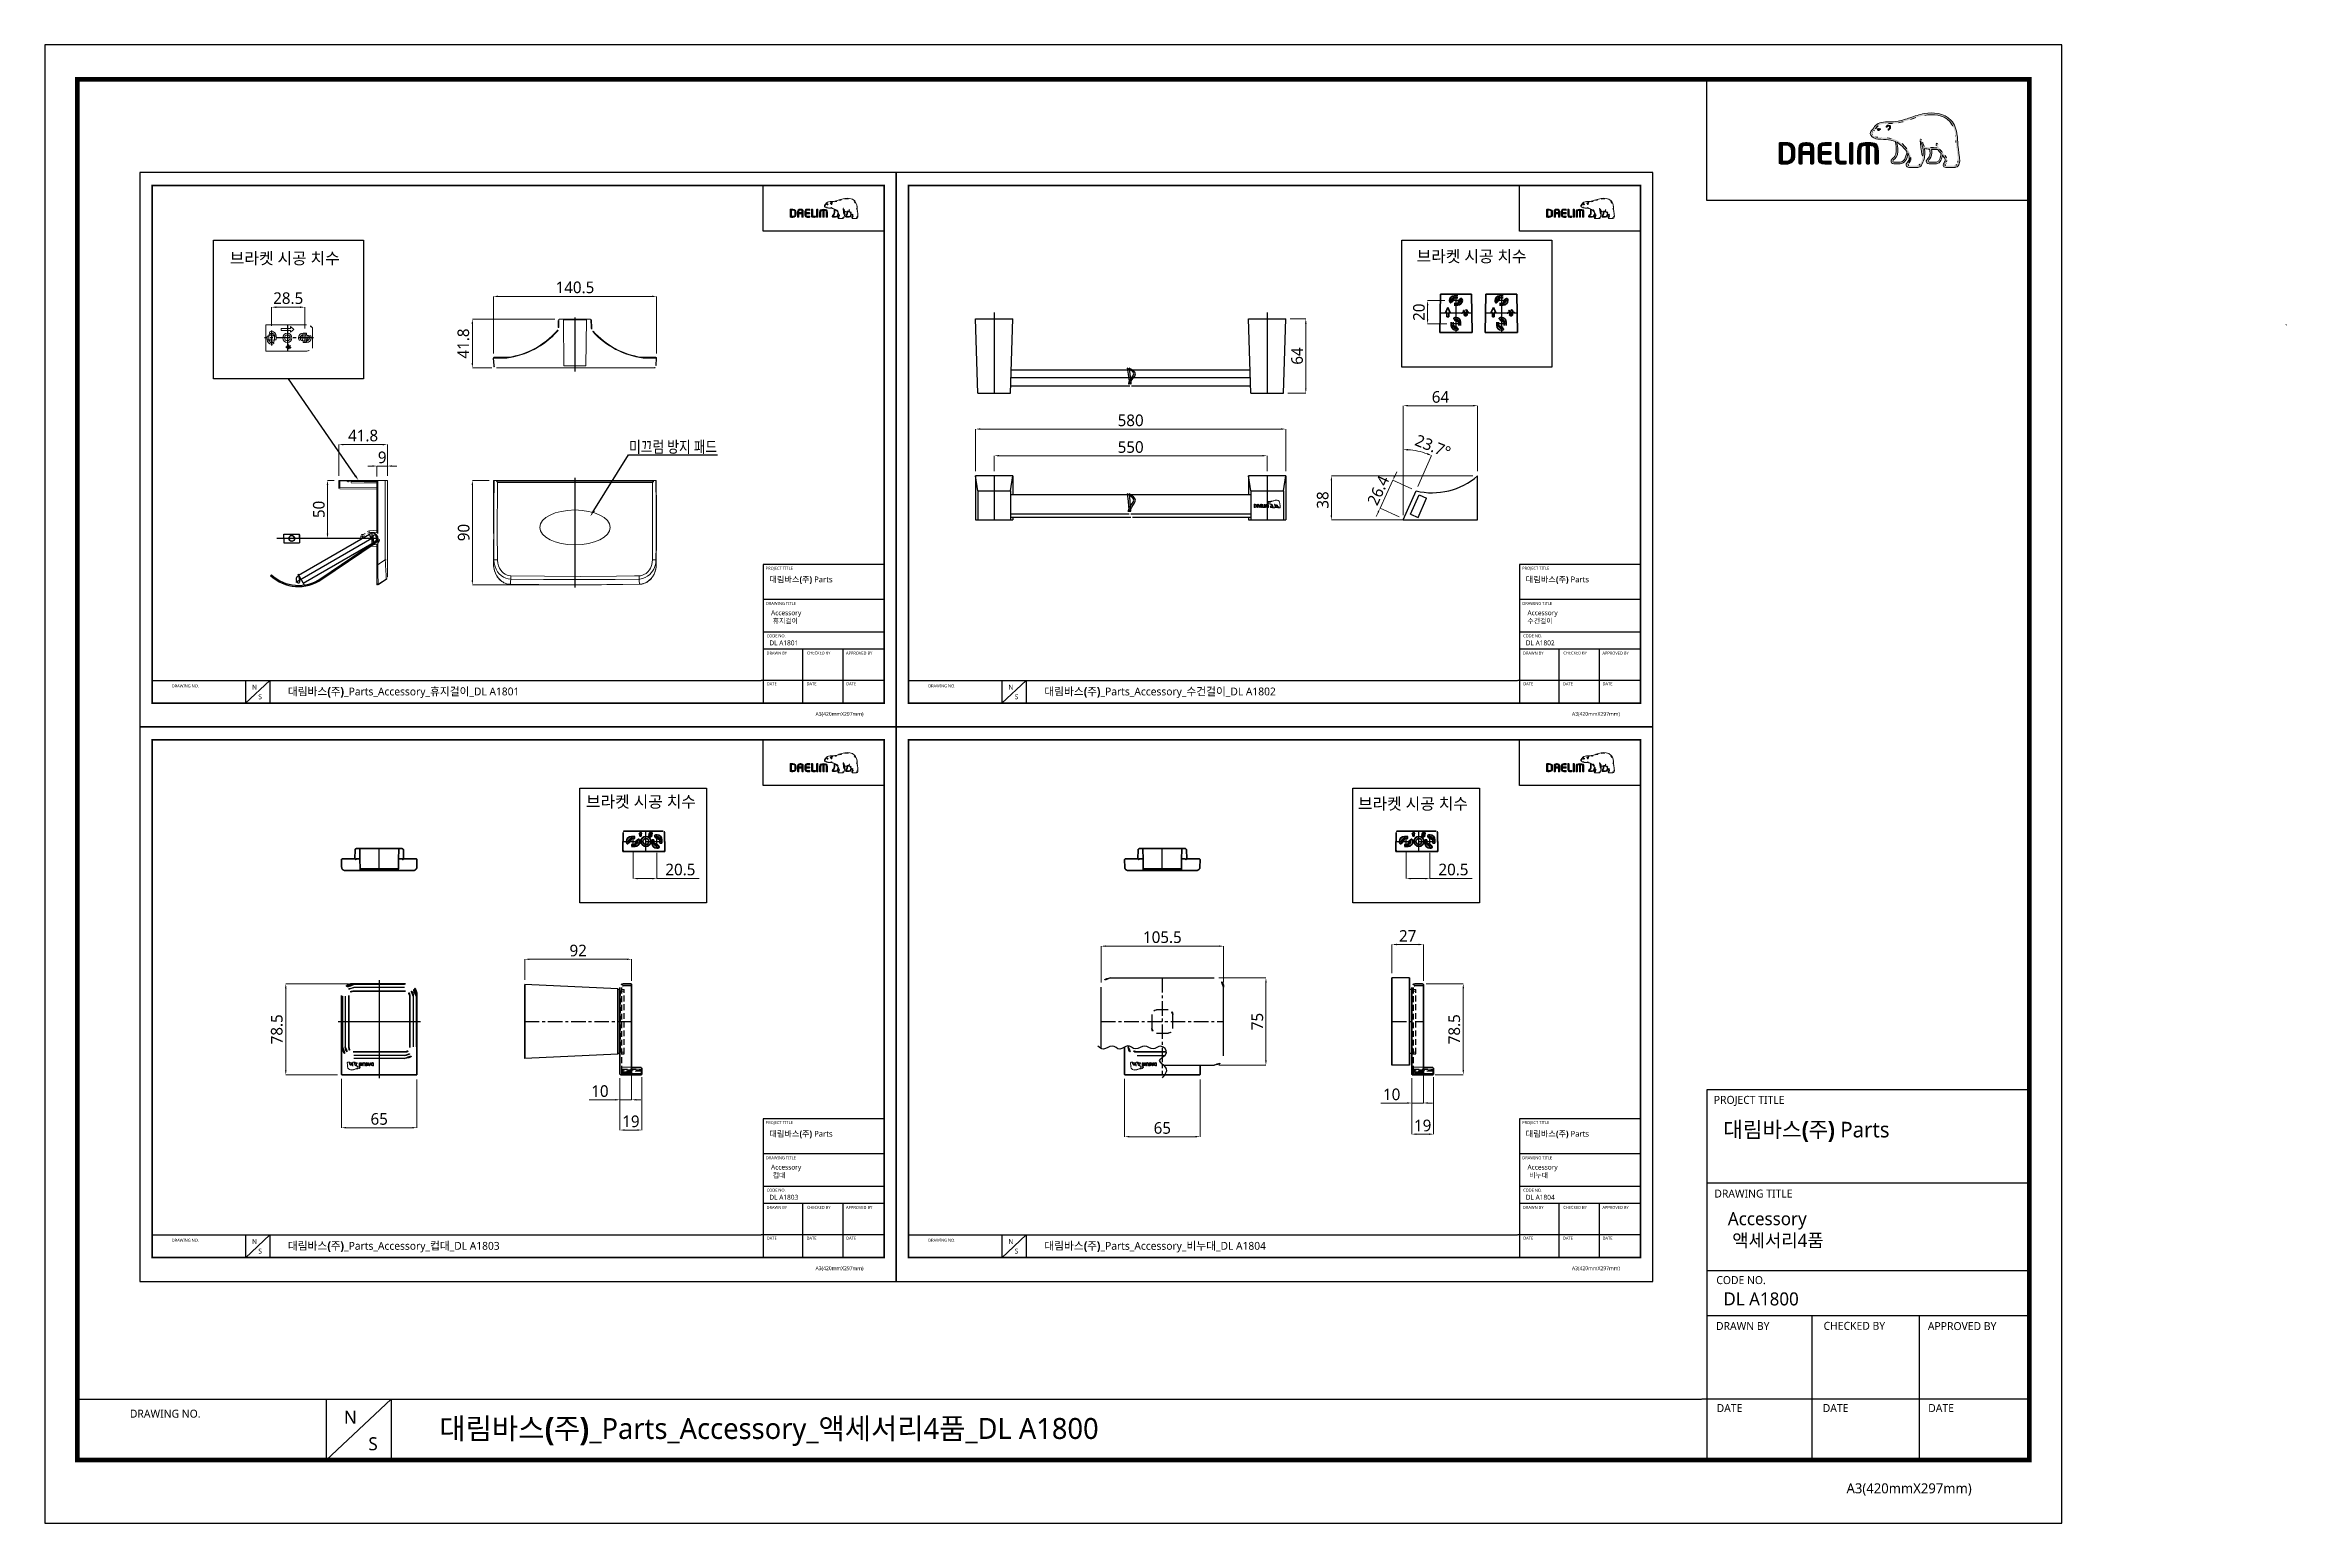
# Model space of a CAD drawing. Extents: x 16296675745 to 16296677675, y -37409619395 to -37409618123.
import ezdxf
from ezdxf import colors
from ezdxf.entities.mleader import LeaderData, LeaderLine
from ezdxf.math import Vec2, Vec3

# ---------------------------------------------------------------- set-up
doc = ezdxf.new("R2010")
doc.units = 0
doc.header["$LTSCALE"] = 10
doc.header["$MEASUREMENT"] = 0
doc.header["$PDMODE"] = 3
doc.header["$PDSIZE"] = -10
for name, pattern in [('AUSGEZOGEN', [0]), ('CENTER', [2, 1.25, -0.25, 0.25, -0.25]), ('CENTER2', [28.575, 19.05, -3.175, 3.175, -3.175]), ('DASHDOT', [25.4, 12.7, -6.35, 0, -6.35]), ('DASHED', [0.75, 0.5, -0.25]), ('DIVIDE', [1.25, 0.5, -0.25, 0, -0.25, 0, -0.25])]:
    doc.linetypes.add(name, pattern=pattern)
doc.layers.get('0').update_dxf_attribs({"linetype": 'CONTINUOUS'})
doc.layers.get('DEFPOINTS').update_dxf_attribs({"linetype": 'CONTINUOUS'})
for name, color, linetype in [('1', 7, 'CONTINUOUS'), ('2', 2, 'CONTINUOUS'), ('3', 3, 'CONTINUOUS'), ('6', 7, 'CONTINUOUS'), ('7', 7, 'CONTINUOUS')]:
    doc.layers.add(name, color=color, linetype=linetype)
doc.layers.add('레이어 1', color=7, linetype='CONTINUOUS', lineweight=0)
doc.styles.add('Daelim Dimension', font='')
doc.styles.add('NOTE', font='', dxfattribs={"width": 0.8, "height": 4})
doc.styles.get('Daelim Dimension').set_extended_font_data('NanumGothic')
doc.styles.get('NOTE').set_extended_font_data('NanumGothic')
doc.dimstyles.new('DEFAULT', dxfattribs={"dimscale": 2, "dimtxt": 2, "dimasz": 2, "dimexe": 0, "dimexo": 2, "dimgap": 1, "dimtad": 1, "dimdec": 1, "dimzin": 9, "dimdsep": 46, "dimtxsty": 'Daelim Dimension', "dimcen": 0.5, "dimclrd": 252, "dimclre": 252, "dimclrt": 3, "dimadec": 1, "dimazin": 0, "dimtfac": 1, "dimtdec": 1, "dimtix": 1, "dimtmove": 0, "dimatfit": 3, "dimfxl": 1, "dimtolj": 1, "dimtzin": 1, "dimlwd": 9, "dimlwe": 9, "dimarcsym": 0})

# ---------------------------------------------------------------- blocks, each defined once
blk = doc.blocks.new('*D2')
at = {"color": 5, "lineweight": 9, "ltscale": 0.5, "transparency": 16777216}
for p, q in [((16296676131.01457, -37409618388.808273), (16296676131.01457, -37409618339.664513)), ((16296676135.01457, -37409618339.664513), (16296676267.50209, -37409618339.664513)), ((16296676271.50209, -37409618388.815041), (16296676271.50209, -37409618339.664513))]:
    blk.add_line(p, q, dxfattribs=at)
at = {"color": 5, "ltscale": 0.5, "transparency": 16777216}
for points in [[(16296676135.01457, -37409618338.997841), (16296676135.01457, -37409618340.331169), (16296676131.01457, -37409618339.664513)], [(16296676267.50209, -37409618338.997841), (16296676267.50209, -37409618340.331169), (16296676271.50209, -37409618339.664513)]]:
    blk.add_solid(points, dxfattribs=at)
at = {"layer": 'DEFPOINTS', "color": 0, "ltscale": 0.5, "transparency": 16777216}
for p in [(16296676271.50209, -37409618339.664513), (16296676131.01457, -37409618392.808273), (16296676271.50209, -37409618392.815041)]:
    blk.add_point(p, dxfattribs=at)
at = {"color": 7, "ltscale": 0.5, "transparency": 16777216, "insert": (16296676201.258329, -37409618331.977814), "char_height": 10, "attachment_point": 5, "style": 'Daelim Dimension'}
blk.add_mtext('\\A1;140.5', dxfattribs=at)
blk = doc.blocks.new('*D3')
at = {"color": 5, "lineweight": 9, "ltscale": 0.5, "transparency": 16777216}
for p, q in [((16296676183.931351, -37409618359.322456), (16296676112.96204, -37409618359.322456)), ((16296676112.96204, -37409618363.322456), (16296676112.96204, -37409618397.131371)), ((16296676129.62484, -37409618401.131371), (16296676112.96204, -37409618401.131371))]:
    blk.add_line(p, q, dxfattribs=at)
at = {"color": 5, "ltscale": 0.5, "transparency": 16777216}
for points in [[(16296676112.29537, -37409618363.322456), (16296676113.6287, -37409618363.322456), (16296676112.96204, -37409618359.322456)], [(16296676112.29537, -37409618397.131371), (16296676113.6287, -37409618397.131371), (16296676112.96204, -37409618401.131371)]]:
    blk.add_solid(points, dxfattribs=at)
at = {"layer": 'DEFPOINTS', "color": 0, "ltscale": 0.5, "transparency": 16777216}
for p in [(16296676187.931351, -37409618359.322456), (16296676112.96204, -37409618401.131371), (16296676133.62484, -37409618401.131371)]:
    blk.add_point(p, dxfattribs=at)
at = {"color": 7, "ltscale": 0.5, "transparency": 16777216, "insert": (16296676105.26104, -37409618380.226913), "char_height": 10, "attachment_point": 5, "rotation": 90, "style": 'Daelim Dimension'}
blk.add_mtext('\\A1;41.8', dxfattribs=at)
blk = doc.blocks.new('*D4')
at = {"color": 5, "lineweight": 9, "ltscale": 0.5, "transparency": 16777216}
for p, q in [((16296676127.28952, -37409618497.96106), (16296676112.96204, -37409618497.96106)), ((16296676112.96204, -37409618501.96106), (16296676112.96204, -37409618583.855392)), ((16296676197.25012, -37409618587.855392), (16296676112.96204, -37409618587.855392))]:
    blk.add_line(p, q, dxfattribs=at)
at = {"color": 5, "ltscale": 0.5, "transparency": 16777216}
for points in [[(16296676112.29537, -37409618501.96106), (16296676113.6287, -37409618501.96106), (16296676112.96204, -37409618497.96106)], [(16296676112.29537, -37409618583.855392), (16296676113.6287, -37409618583.855392), (16296676112.96204, -37409618587.855392)]]:
    blk.add_solid(points, dxfattribs=at)
at = {"layer": 'DEFPOINTS', "color": 0, "ltscale": 0.5, "transparency": 16777216}
for p in [(16296676131.28952, -37409618497.96106), (16296676112.96204, -37409618587.855392), (16296676201.25012, -37409618587.855392)]:
    blk.add_point(p, dxfattribs=at)
at = {"color": 7, "ltscale": 0.5, "transparency": 16777216, "insert": (16296676105.518551, -37409618542.908234), "char_height": 10, "attachment_point": 5, "rotation": 90, "style": 'Daelim Dimension'}
blk.add_mtext('\\A1;90', dxfattribs=at)
blk = doc.blocks.new('*D5')
at = {"color": 5, "lineweight": 9, "ltscale": 0.5, "transparency": 16777216}
for p, q in [((16296676026.86182, -37409618485.6636), (16296676022.86182, -37409618485.6636)), ((16296676030.86182, -37409618494.66104), (16296676030.86182, -37409618485.6636)), ((16296676030.86182, -37409618485.6636), (16296676039.82154, -37409618485.6636)), ((16296676039.82154, -37409618493.96106), (16296676039.82154, -37409618485.6636)), ((16296676043.82154, -37409618485.6636), (16296676047.82154, -37409618485.6636))]:
    blk.add_line(p, q, dxfattribs=at)
at = {"color": 5, "ltscale": 0.5, "transparency": 16777216}
for points in [[(16296676026.86182, -37409618484.99694), (16296676026.86182, -37409618486.33027), (16296676030.86182, -37409618485.6636)], [(16296676043.82154, -37409618484.99694), (16296676043.82154, -37409618486.33027), (16296676039.82154, -37409618485.6636)]]:
    blk.add_solid(points, dxfattribs=at)
at = {"layer": 'DEFPOINTS', "color": 0, "ltscale": 0.5, "transparency": 16777216}
for p in [(16296676030.86182, -37409618498.66104), (16296676039.82154, -37409618485.6636), (16296676039.82154, -37409618497.96106)]:
    blk.add_point(p, dxfattribs=at)
at = {"color": 7, "ltscale": 0.5, "transparency": 16777216, "insert": (16296676035.34168, -37409618478.22012), "char_height": 10, "attachment_point": 5, "style": 'Daelim Dimension'}
blk.add_mtext('\\A1;9', dxfattribs=at)
blk = doc.blocks.new('*D0')
at = {"color": 5, "lineweight": 9, "ltscale": 0.5, "transparency": 16777216}
for p, q in [((16296675998.01264, -37409618493.96106), (16296675998.01264, -37409618467.199593)), ((16296676035.821541, -37409618467.199593), (16296676002.01264, -37409618467.199593)), ((16296676039.821541, -37409618493.96106), (16296676039.821541, -37409618467.199593))]:
    blk.add_line(p, q, dxfattribs=at)
at = {"color": 5, "ltscale": 0.5, "transparency": 16777216}
for points in [[(16296676002.01264, -37409618466.532928), (16296676002.01264, -37409618467.866257), (16296675998.01264, -37409618467.199593)], [(16296676035.821541, -37409618466.532928), (16296676035.821541, -37409618467.866257), (16296676039.821541, -37409618467.199593)]]:
    blk.add_solid(points, dxfattribs=at)
at = {"layer": 'DEFPOINTS', "color": 0, "ltscale": 0.5, "transparency": 16777216}
for p in [(16296675998.01264, -37409618467.199593), (16296675998.01264, -37409618497.96106), (16296676039.821541, -37409618497.96106)]:
    blk.add_point(p, dxfattribs=at)
at = {"color": 7, "ltscale": 0.5, "transparency": 16777216, "insert": (16296676018.917089, -37409618459.498589), "char_height": 10, "attachment_point": 5, "style": 'Daelim Dimension'}
blk.add_mtext('\\A1;41.8', dxfattribs=at)
blk = doc.blocks.new('*D1')
at = {"color": 5, "lineweight": 9, "ltscale": 0.5, "transparency": 16777216}
for p, q in [((16296675994.01264, -37409618497.96106), (16296675988.285641, -37409618497.96106)), ((16296675988.285641, -37409618501.96106), (16296675988.285641, -37409618543.959808)), ((16296676017.03204, -37409618547.959808), (16296675988.285641, -37409618547.959808))]:
    blk.add_line(p, q, dxfattribs=at)
at = {"color": 5, "ltscale": 0.5, "transparency": 16777216}
for points in [[(16296675987.61898, -37409618501.96106), (16296675988.952311, -37409618501.96106), (16296675988.285641, -37409618497.96106)], [(16296675987.61898, -37409618543.959808), (16296675988.952311, -37409618543.959808), (16296675988.285641, -37409618547.959808)]]:
    blk.add_solid(points, dxfattribs=at)
at = {"layer": 'DEFPOINTS', "color": 0, "ltscale": 0.5, "transparency": 16777216}
for p in [(16296675998.01264, -37409618497.96106), (16296675988.285641, -37409618547.959808), (16296676021.03204, -37409618547.959808)]:
    blk.add_point(p, dxfattribs=at)
at = {"color": 7, "ltscale": 0.5, "transparency": 16777216, "insert": (16296675980.856461, -37409618522.960426), "char_height": 10, "attachment_point": 5, "rotation": 90, "style": 'Daelim Dimension'}
blk.add_mtext('\\A1;50', dxfattribs=at)
blk = doc.blocks.new('*D6')
at = {"color": 5, "lineweight": 9, "ltscale": 0.5, "transparency": 16777216}
for p, q in [((16296675940.211491, -37409618364.938553), (16296675940.211491, -37409618348.974648)), ((16296675964.75812, -37409618348.974648), (16296675944.211491, -37409618348.974648)), ((16296675968.75812, -37409618367.431053), (16296675968.75812, -37409618348.974648))]:
    blk.add_line(p, q, dxfattribs=at)
at = {"color": 5, "ltscale": 0.5, "transparency": 16777216}
for points in [[(16296675944.211491, -37409618348.307983), (16296675944.211491, -37409618349.641312), (16296675940.211491, -37409618348.974648)], [(16296675964.75812, -37409618348.307983), (16296675964.75812, -37409618349.641312), (16296675968.75812, -37409618348.974648)]]:
    blk.add_solid(points, dxfattribs=at)
at = {"layer": 'DEFPOINTS', "color": 0, "ltscale": 0.5, "transparency": 16777216}
for p in [(16296675940.211491, -37409618348.974648), (16296675940.211491, -37409618368.938553), (16296675968.75812, -37409618371.431053)]:
    blk.add_point(p, dxfattribs=at)
at = {"color": 7, "ltscale": 0.5, "transparency": 16777216, "insert": (16296675954.48481, -37409618341.273643), "char_height": 10, "attachment_point": 5, "style": 'Daelim Dimension'}
blk.add_mtext('\\A1;28.5', dxfattribs=at)
blk = doc.blocks.new('*D9')
at = {"color": 5, "lineweight": 9, "ltscale": 0.5, "transparency": 16777216}
for p, q in [((16296676562.10428, -37409618490.033043), (16296676562.10428, -37409618476.778862)), ((16296676566.10428, -37409618476.778862), (16296676792.915239, -37409618476.778862)), ((16296676796.915239, -37409618490.033043), (16296676796.915239, -37409618476.778862))]:
    blk.add_line(p, q, dxfattribs=at)
at = {"color": 5, "ltscale": 0.5, "transparency": 16777216}
for points in [[(16296676566.10428, -37409618476.112198), (16296676566.10428, -37409618477.445534), (16296676562.10428, -37409618476.778862)], [(16296676792.915239, -37409618476.112198), (16296676792.915239, -37409618477.445534), (16296676796.915239, -37409618476.778862)]]:
    blk.add_solid(points, dxfattribs=at)
at = {"layer": 'DEFPOINTS', "color": 0, "ltscale": 0.5, "transparency": 16777216}
for p in [(16296676796.915239, -37409618476.778862), (16296676562.10428, -37409618494.033043), (16296676796.915239, -37409618494.033043)]:
    blk.add_point(p, dxfattribs=at)
at = {"color": 7, "ltscale": 0.5, "transparency": 16777216, "insert": (16296676679.50976, -37409618469.349678), "char_height": 10, "attachment_point": 5, "style": 'Daelim Dimension'}
blk.add_mtext('\\A1;550', dxfattribs=at)
blk = doc.blocks.new('*D10')
at = {"color": 5, "lineweight": 9, "ltscale": 0.5, "transparency": 16777216}
for p, q in [((16296676914.122049, -37409618528.033043), (16296676914.122049, -37409618433.707649)), ((16296676918.122049, -37409618433.707649), (16296676974.122049, -37409618433.707649)), ((16296676978.122049, -37409618490.033043), (16296676978.122049, -37409618433.707649))]:
    blk.add_line(p, q, dxfattribs=at)
at = {"color": 5, "ltscale": 0.5, "transparency": 16777216}
for points in [[(16296676918.122049, -37409618433.040993), (16296676918.122049, -37409618434.374313), (16296676914.122049, -37409618433.707649)], [(16296676974.122049, -37409618433.040993), (16296676974.122049, -37409618434.374313), (16296676978.122049, -37409618433.707649)]]:
    blk.add_solid(points, dxfattribs=at)
at = {"layer": 'DEFPOINTS', "color": 0, "ltscale": 0.5, "transparency": 16777216}
for p in [(16296676978.122049, -37409618433.707649), (16296676978.122049, -37409618494.033043), (16296676914.122049, -37409618532.033043)]:
    blk.add_point(p, dxfattribs=at)
at = {"color": 7, "ltscale": 0.5, "transparency": 16777216, "insert": (16296676946.122049, -37409618426.26416), "char_height": 10, "attachment_point": 5, "style": 'Daelim Dimension'}
blk.add_mtext('\\A1;64', dxfattribs=at)
blk = doc.blocks.new('*D11')
at = {"color": 5, "lineweight": 9, "ltscale": 0.5, "transparency": 16777216}
for p, q in [((16296676914.1, -37409618503.5), (16296676914.1, -37409618471.5)), ((16296676926.7, -37409618503.4), (16296676938.5, -37409618476.6))]:
    blk.add_line(p, q, dxfattribs=at)
blk.add_arc((16296676914.1, -37409618532), 60.5, 70.0384, 86.2121, dxfattribs=at)
at = {"color": 5, "ltscale": 0.5, "transparency": 16777216}
for points in [[(16296676918.1, -37409618472.3), (16296676918.1, -37409618471), (16296676914.1, -37409618471.5)], [(16296676935, -37409618474.5), (16296676934.5, -37409618475.8), (16296676938.5, -37409618476.6)]]:
    blk.add_solid(points, dxfattribs=at)
at = {"layer": 'DEFPOINTS', "color": 0, "ltscale": 0.5, "transparency": 16777216}
for p in [(16296676922.5, -37409618472.1), (16296676914.1, -37409618507.5), (16296676925.1, -37409618507), (16296676914.1, -37409618532), (16296676914.1, -37409618532)]:
    blk.add_point(p, dxfattribs=at)
at = {"color": 7, "ltscale": 0.5, "transparency": 16777216, "insert": (16296676939.6, -37409618468.7), "char_height": 10, "attachment_point": 5, "rotation": 338.1131, "style": 'Daelim Dimension'}
blk.add_mtext('\\A1;23.7°', dxfattribs=at)
blk = doc.blocks.new('*D12')
at = {"color": 5, "lineweight": 9, "ltscale": 0.5, "transparency": 16777216}
for p, q in [((16296676974.122049, -37409618494.033043), (16296676852.27298, -37409618494.033043)), ((16296676852.27298, -37409618528.033043), (16296676852.27298, -37409618498.033043)), ((16296676974.122049, -37409618532.033043), (16296676852.27298, -37409618532.033043))]:
    blk.add_line(p, q, dxfattribs=at)
at = {"color": 5, "ltscale": 0.5, "transparency": 16777216}
for points in [[(16296676851.60631, -37409618498.033043), (16296676852.93964, -37409618498.033043), (16296676852.27298, -37409618494.033043)], [(16296676851.60631, -37409618528.033043), (16296676852.93964, -37409618528.033043), (16296676852.27298, -37409618532.033043)]]:
    blk.add_solid(points, dxfattribs=at)
at = {"layer": 'DEFPOINTS', "color": 0, "ltscale": 0.5, "transparency": 16777216}
for p in [(16296676852.27298, -37409618494.033043), (16296676978.122049, -37409618494.033043), (16296676978.122049, -37409618532.033043)]:
    blk.add_point(p, dxfattribs=at)
at = {"color": 7, "ltscale": 0.5, "transparency": 16777216, "insert": (16296676844.82234, -37409618514.882133), "char_height": 10, "attachment_point": 5, "rotation": 90, "style": 'Daelim Dimension'}
blk.add_mtext('\\A1;38', dxfattribs=at)
blk = doc.blocks.new('*D13')
at = {"color": 5, "lineweight": 9, "ltscale": 0.5, "transparency": 16777216}
for p, q in [((16296676894.12261, -37409618521.866638), (16296676905.12261, -37409618497.866638)), ((16296676921.48579, -37409618505.366417), (16296676905.12261, -37409618497.866638)), ((16296676906.78923, -37409618494.230377), (16296676908.455851, -37409618490.594116)), ((16296676892.45599, -37409618525.502892), (16296676890.789379, -37409618529.139153)), ((16296676910.48579, -37409618529.366417), (16296676894.12261, -37409618521.866638))]:
    blk.add_line(p, q, dxfattribs=at)
at = {"color": 5, "ltscale": 0.5, "transparency": 16777216}
for points in [[(16296676906.183189, -37409618493.952606), (16296676907.395281, -37409618494.508141), (16296676905.12261, -37409618497.866638)], [(16296676891.849951, -37409618525.225121), (16296676893.06204, -37409618525.780663), (16296676894.12261, -37409618521.866638)]]:
    blk.add_solid(points, dxfattribs=at)
at = {"layer": 'DEFPOINTS', "color": 0, "ltscale": 0.5, "transparency": 16777216}
for p in [(16296676905.12261, -37409618497.866638), (16296676925.12204, -37409618507.033043), (16296676914.12204, -37409618531.033043)]:
    blk.add_point(p, dxfattribs=at)
at = {"color": 7, "ltscale": 0.5, "transparency": 16777216, "insert": (16296676892.621901, -37409618506.657982), "char_height": 10, "attachment_point": 5, "rotation": 65.376435214, "style": 'Daelim Dimension'}
blk.add_mtext('\\A1;26.4', dxfattribs=at)
blk = doc.blocks.new('*D7')
at = {"color": 5, "lineweight": 9, "ltscale": 0.5, "transparency": 16777216}
for p, q in [((16296676546.10428, -37409618490.033043), (16296676546.10428, -37409618453.817001)), ((16296676550.10428, -37409618453.817001), (16296676808.915239, -37409618453.817001)), ((16296676812.915239, -37409618490.033043), (16296676812.915239, -37409618453.817001))]:
    blk.add_line(p, q, dxfattribs=at)
at = {"color": 5, "ltscale": 0.5, "transparency": 16777216}
for points in [[(16296676550.10428, -37409618453.150337), (16296676550.10428, -37409618454.483673), (16296676546.10428, -37409618453.817001)], [(16296676808.915239, -37409618453.150337), (16296676808.915239, -37409618454.483673), (16296676812.915239, -37409618453.817001)]]:
    blk.add_solid(points, dxfattribs=at)
at = {"layer": 'DEFPOINTS', "color": 0, "ltscale": 0.5, "transparency": 16777216}
for p in [(16296676812.915239, -37409618453.817001), (16296676546.10428, -37409618494.033043), (16296676812.915239, -37409618494.033043)]:
    blk.add_point(p, dxfattribs=at)
at = {"color": 7, "ltscale": 0.5, "transparency": 16777216, "insert": (16296676679.50976, -37409618446.373512), "char_height": 10, "attachment_point": 5, "style": 'Daelim Dimension'}
blk.add_mtext('\\A1;580', dxfattribs=at)
blk = doc.blocks.new('*D8')
at = {"color": 5, "lineweight": 9, "ltscale": 0.5, "transparency": 16777216}
for p, q in [((16296676816.91524, -37409618359.00537), (16296676830.23416, -37409618359.00537)), ((16296676830.23416, -37409618363.00537), (16296676830.23416, -37409618419.00537)), ((16296676814.91524, -37409618423.00537), (16296676830.23416, -37409618423.00537))]:
    blk.add_line(p, q, dxfattribs=at)
at = {"color": 5, "ltscale": 0.5, "transparency": 16777216}
for points in [[(16296676829.56749, -37409618363.00537), (16296676830.90083, -37409618363.00537), (16296676830.23416, -37409618359.00537)], [(16296676829.56749, -37409618419.00537), (16296676830.90083, -37409618419.00537), (16296676830.23416, -37409618423.00537)]]:
    blk.add_solid(points, dxfattribs=at)
at = {"layer": 'DEFPOINTS', "color": 0, "ltscale": 0.5, "transparency": 16777216}
for p in [(16296676812.91524, -37409618359.00537), (16296676810.91524, -37409618423.00537), (16296676830.23416, -37409618423.00537)]:
    blk.add_point(p, dxfattribs=at)
at = {"color": 7, "ltscale": 0.5, "transparency": 16777216, "insert": (16296676822.79067, -37409618391.00537), "char_height": 10, "attachment_point": 5, "rotation": 90, "style": 'Daelim Dimension'}
blk.add_mtext('\\A1;64', dxfattribs=at)
blk = doc.blocks.new('*D14')
at = {"color": 5, "lineweight": 9, "ltscale": 0.5, "transparency": 16777216}
for p, q in [((16296676949.97784, -37409618343.28376), (16296676935.06772, -37409618343.28376)), ((16296676935.06772, -37409618359.28376), (16296676935.06772, -37409618347.28376)), ((16296676951.47784, -37409618363.28376), (16296676935.06772, -37409618363.28376))]:
    blk.add_line(p, q, dxfattribs=at)
at = {"color": 5, "ltscale": 0.5, "transparency": 16777216}
for points in [[(16296676934.40105, -37409618347.28376), (16296676935.73439, -37409618347.28376), (16296676935.06772, -37409618343.28376)], [(16296676934.40105, -37409618359.28376), (16296676935.73439, -37409618359.28376), (16296676935.06772, -37409618363.28376)]]:
    blk.add_solid(points, dxfattribs=at)
at = {"layer": 'DEFPOINTS', "color": 0, "ltscale": 0.5, "transparency": 16777216}
for p in [(16296676935.06772, -37409618343.28376), (16296676953.97784, -37409618343.28376), (16296676955.47784, -37409618363.28376)]:
    blk.add_point(p, dxfattribs=at)
at = {"color": 7, "ltscale": 0.5, "transparency": 16777216, "insert": (16296676927.64569, -37409618353.28376), "char_height": 10, "attachment_point": 5, "rotation": 90, "style": 'Daelim Dimension'}
blk.add_mtext('\\A1;20', dxfattribs=at)
blk = doc.blocks.new('*D16')
at = {"color": 5, "lineweight": 9, "ltscale": 0.5, "transparency": 16777216}
for p, q in [((16296676000.3, -37409619013), (16296676000.3, -37409619055)), ((16296676065.3, -37409619013.4), (16296676065.3, -37409619055)), ((16296676004.3, -37409619055), (16296676061.3, -37409619055))]:
    blk.add_line(p, q, dxfattribs=at)
at = {"color": 5, "ltscale": 0.5, "transparency": 16777216}
for points in [[(16296676004.3, -37409619054.3), (16296676004.3, -37409619055.6), (16296676000.3, -37409619055)], [(16296676061.3, -37409619054.3), (16296676061.3, -37409619055.6), (16296676065.3, -37409619055)]]:
    blk.add_solid(points, dxfattribs=at)
at = {"layer": 'DEFPOINTS', "color": 0, "ltscale": 0.5, "transparency": 16777216}
for p in [(16296676000.3, -37409619009), (16296676065.3, -37409619009.4), (16296676065.3, -37409619055)]:
    blk.add_point(p, dxfattribs=at)
at = {"color": 7, "ltscale": 0.5, "transparency": 16777216, "insert": (16296676032.8, -37409619047.5), "char_height": 10, "attachment_point": 5, "style": 'Daelim Dimension'}
blk.add_mtext('\\A1;65', dxfattribs=at)
blk = doc.blocks.new('*D17')
at = {"color": 5, "lineweight": 9, "ltscale": 0.5, "transparency": 16777216}
for p, q in [((16296676240.014549, -37409619012.259689), (16296676240.014549, -37409619030.940193)), ((16296676250.01453, -37409619007.163933), (16296676250.01453, -37409619030.940193)), ((16296676236.014549, -37409619030.940193), (16296676213.493799, -37409619030.940193)), ((16296676250.01453, -37409619030.940193), (16296676240.014549, -37409619030.940193)), ((16296676254.01453, -37409619030.940193), (16296676258.01453, -37409619030.940193))]:
    blk.add_line(p, q, dxfattribs=at)
at = {"color": 5, "ltscale": 0.5, "transparency": 16777216}
for points in [[(16296676236.014549, -37409619030.273529), (16296676236.014549, -37409619031.606857), (16296676240.014549, -37409619030.940193)], [(16296676254.01453, -37409619030.273529), (16296676254.01453, -37409619031.606857), (16296676250.01453, -37409619030.940193)]]:
    blk.add_solid(points, dxfattribs=at)
at = {"layer": 'DEFPOINTS', "color": 0, "ltscale": 0.5, "transparency": 16777216}
for p in [(16296676240.014549, -37409619008.259689), (16296676250.01453, -37409619003.163933), (16296676240.014549, -37409619030.940193)]:
    blk.add_point(p, dxfattribs=at)
at = {"color": 7, "ltscale": 0.5, "transparency": 16777216, "insert": (16296676222.754181, -37409619023.532471), "char_height": 10, "attachment_point": 5, "style": 'Daelim Dimension'}
blk.add_mtext('\\A1;10', dxfattribs=at)
blk = doc.blocks.new('*D18')
at = {"color": 5, "lineweight": 9, "ltscale": 0.5, "transparency": 16777216}
for p, q in [((16296676240.014549, -37409619012.306252), (16296676240.014549, -37409619056.99115)), ((16296676258.86261, -37409619011.374931), (16296676258.86261, -37409619056.99115)), ((16296676244.014549, -37409619056.99115), (16296676254.86261, -37409619056.99115))]:
    blk.add_line(p, q, dxfattribs=at)
at = {"color": 5, "ltscale": 0.5, "transparency": 16777216}
for points in [[(16296676244.014549, -37409619056.324493), (16296676244.014549, -37409619057.657806), (16296676240.014549, -37409619056.99115)], [(16296676254.86261, -37409619056.324493), (16296676254.86261, -37409619057.657806), (16296676258.86261, -37409619056.99115)]]:
    blk.add_solid(points, dxfattribs=at)
at = {"layer": 'DEFPOINTS', "color": 0, "ltscale": 0.5, "transparency": 16777216}
for p in [(16296676240.014549, -37409619008.306252), (16296676258.86261, -37409619007.374931), (16296676258.86261, -37409619056.99115)]:
    blk.add_point(p, dxfattribs=at)
at = {"color": 7, "ltscale": 0.5, "transparency": 16777216, "insert": (16296676249.43858, -37409619049.547661), "char_height": 10, "attachment_point": 5, "style": 'Daelim Dimension'}
blk.add_mtext('\\A1;19', dxfattribs=at)
blk = doc.blocks.new('*D19')
at = {"color": 5, "lineweight": 9, "ltscale": 0.5, "transparency": 16777216}
for p, q in [((16296676158.014549, -37409618927.865562), (16296676158.014549, -37409618910.038429)), ((16296676162.014549, -37409618910.038429), (16296676246.014549, -37409618910.038429)), ((16296676250.014549, -37409618928.615791), (16296676250.014549, -37409618910.038429))]:
    blk.add_line(p, q, dxfattribs=at)
at = {"color": 5, "ltscale": 0.5, "transparency": 16777216}
for points in [[(16296676162.014549, -37409618909.371773), (16296676162.014549, -37409618910.705093), (16296676158.014549, -37409618910.038429)], [(16296676246.014549, -37409618909.371773), (16296676246.014549, -37409618910.705093), (16296676250.014549, -37409618910.038429)]]:
    blk.add_solid(points, dxfattribs=at)
at = {"layer": 'DEFPOINTS', "color": 0, "ltscale": 0.5, "transparency": 16777216}
for p in [(16296676250.014549, -37409618910.038429), (16296676158.014549, -37409618931.865562), (16296676250.014549, -37409618932.615791)]:
    blk.add_point(p, dxfattribs=at)
at = {"color": 7, "ltscale": 0.5, "transparency": 16777216, "insert": (16296676204.014549, -37409618902.59494), "char_height": 10, "attachment_point": 5, "style": 'Daelim Dimension'}
blk.add_mtext('\\A1;92', dxfattribs=at)
blk = doc.blocks.new('*D15')
at = {"color": 5, "lineweight": 9, "ltscale": 0.5, "transparency": 16777216}
for p, q in [((16296676006.32156, -37409618931.12888), (16296675952.38427, -37409618931.12888)), ((16296675952.38427, -37409619005.50224), (16296675952.38427, -37409618935.12888)), ((16296675996.8348, -37409619009.50224), (16296675952.38427, -37409619009.50224))]:
    blk.add_line(p, q, dxfattribs=at)
at = {"color": 5, "ltscale": 0.5, "transparency": 16777216}
for points in [[(16296675951.71761, -37409618935.12888), (16296675953.05094, -37409618935.12888), (16296675952.38427, -37409618931.12888)], [(16296675951.71761, -37409619005.50224), (16296675953.05094, -37409619005.50224), (16296675952.38427, -37409619009.50224)]]:
    blk.add_solid(points, dxfattribs=at)
at = {"layer": 'DEFPOINTS', "color": 0, "ltscale": 0.5, "transparency": 16777216}
for p in [(16296675952.38427, -37409618931.12888), (16296676010.32156, -37409618931.12888), (16296676000.8348, -37409619009.50224)]:
    blk.add_point(p, dxfattribs=at)
at = {"color": 7, "ltscale": 0.5, "transparency": 16777216, "insert": (16296675944.68328, -37409618970.31556), "char_height": 10, "attachment_point": 5, "rotation": 90, "style": 'Daelim Dimension'}
blk.add_mtext('\\A1;78.5', dxfattribs=at)
blk = doc.blocks.new('*D24')
at = {"color": 5, "lineweight": 9, "ltscale": 0.5, "transparency": 16777216}
for p, q in [((16296676904.40044, -37409618922.11556), (16296676904.40044, -37409618897.36117)), ((16296676927.40044, -37409618897.36117), (16296676908.40044, -37409618897.36117)), ((16296676931.40044, -37409618928.61579), (16296676931.40044, -37409618897.36117))]:
    blk.add_line(p, q, dxfattribs=at)
at = {"color": 5, "ltscale": 0.5, "transparency": 16777216}
for points in [[(16296676908.40044, -37409618896.6945), (16296676908.40044, -37409618898.02783), (16296676904.40044, -37409618897.36117)], [(16296676927.40044, -37409618896.6945), (16296676927.40044, -37409618898.02783), (16296676931.40044, -37409618897.36117)]]:
    blk.add_solid(points, dxfattribs=at)
at = {"layer": 'DEFPOINTS', "color": 0, "ltscale": 0.5, "transparency": 16777216}
for p in [(16296676904.40044, -37409618897.36117), (16296676904.40044, -37409618926.11556), (16296676931.40044, -37409618932.61579)]:
    blk.add_point(p, dxfattribs=at)
at = {"color": 7, "ltscale": 0.5, "transparency": 16777216, "insert": (16296676917.90044, -37409618889.96775), "char_height": 10, "attachment_point": 5, "style": 'Daelim Dimension'}
blk.add_mtext('\\A1;27', dxfattribs=at)
blk = doc.blocks.new('*D25')
at = {"color": 5, "lineweight": 9, "ltscale": 0.5, "transparency": 16777216}
for p, q in [((16296676933.73485, -37409618931.14464), (16296676965.76418, -37409618931.14464)), ((16296676965.76418, -37409618935.14464), (16296676965.76418, -37409619005.4055)), ((16296676941.70598, -37409619009.4055), (16296676965.76418, -37409619009.4055))]:
    blk.add_line(p, q, dxfattribs=at)
at = {"color": 5, "ltscale": 0.5, "transparency": 16777216}
for points in [[(16296676965.09752, -37409618935.14464), (16296676966.43085, -37409618935.14464), (16296676965.76418, -37409618931.14464)], [(16296676965.09752, -37409619005.4055), (16296676966.43085, -37409619005.4055), (16296676965.76418, -37409619009.4055)]]:
    blk.add_solid(points, dxfattribs=at)
at = {"layer": 'DEFPOINTS', "color": 0, "ltscale": 0.5, "transparency": 16777216}
for p in [(16296676929.73485, -37409618931.14464), (16296676937.70598, -37409619009.4055), (16296676965.76418, -37409619009.4055)]:
    blk.add_point(p, dxfattribs=at)
at = {"color": 7, "ltscale": 0.5, "transparency": 16777216, "insert": (16296676958.06319, -37409618970.27507), "char_height": 10, "attachment_point": 5, "rotation": 90, "style": 'Daelim Dimension'}
blk.add_mtext('\\A1;78.5', dxfattribs=at)
blk = doc.blocks.new('*D26')
at = {"color": 5, "lineweight": 9, "ltscale": 0.5, "transparency": 16777216}
for p, q in [((16296676654, -37409618930.1), (16296676654, -37409618898.8)), ((16296676658, -37409618898.8), (16296676755.5, -37409618898.8)), ((16296676759.5, -37409618930.1), (16296676759.5, -37409618898.8))]:
    blk.add_line(p, q, dxfattribs=at)
at = {"color": 5, "ltscale": 0.5, "transparency": 16777216}
for points in [[(16296676658, -37409618898.1), (16296676658, -37409618899.4), (16296676654, -37409618898.8)], [(16296676755.5, -37409618898.1), (16296676755.5, -37409618899.4), (16296676759.5, -37409618898.8)]]:
    blk.add_solid(points, dxfattribs=at)
at = {"layer": 'DEFPOINTS', "color": 0, "ltscale": 0.5, "transparency": 16777216}
for p in [(16296676759.5, -37409618898.8), (16296676654, -37409618934.1), (16296676759.5, -37409618934.1)]:
    blk.add_point(p, dxfattribs=at)
at = {"color": 7, "ltscale": 0.5, "transparency": 16777216, "insert": (16296676706.8, -37409618891.1), "char_height": 10, "attachment_point": 5, "style": 'Daelim Dimension'}
blk.add_mtext('\\A1;105.5', dxfattribs=at)
blk = doc.blocks.new('*D20')
at = {"color": 5, "lineweight": 9, "ltscale": 0.5, "transparency": 16777216}
for p, q in [((16296676755.50411, -37409618926.11556), (16296676795.92523, -37409618926.11556)), ((16296676795.92523, -37409618930.11556), (16296676795.92523, -37409618997.11556)), ((16296676755.50411, -37409619001.11556), (16296676795.92523, -37409619001.11556))]:
    blk.add_line(p, q, dxfattribs=at)
at = {"color": 5, "ltscale": 0.5, "transparency": 16777216}
for points in [[(16296676795.25856, -37409618930.11556), (16296676796.59189, -37409618930.11556), (16296676795.92523, -37409618926.11556)], [(16296676795.25856, -37409618997.11556), (16296676796.59189, -37409618997.11556), (16296676795.92523, -37409619001.11556)]]:
    blk.add_solid(points, dxfattribs=at)
at = {"layer": 'DEFPOINTS', "color": 0, "ltscale": 0.5, "transparency": 16777216}
for p in [(16296676751.50411, -37409618926.11556), (16296676751.50411, -37409619001.11556), (16296676795.92523, -37409619001.11556)]:
    blk.add_point(p, dxfattribs=at)
at = {"color": 7, "ltscale": 0.5, "transparency": 16777216, "insert": (16296676788.53897, -37409618963.61556), "char_height": 10, "attachment_point": 5, "rotation": 90, "style": 'Daelim Dimension'}
blk.add_mtext('\\A1;75', dxfattribs=at)
blk = doc.blocks.new('*D21')
at = {"color": 5, "lineweight": 9, "ltscale": 0.5, "transparency": 16777216}
for p, q in [((16296676674.26743, -37409619013.00232), (16296676674.26743, -37409619062.69696)), ((16296676739.24079, -37409619013.40604), (16296676739.24079, -37409619062.69696)), ((16296676678.26743, -37409619062.69696), (16296676735.24079, -37409619062.69696))]:
    blk.add_line(p, q, dxfattribs=at)
at = {"color": 5, "ltscale": 0.5, "transparency": 16777216}
for points in [[(16296676678.26743, -37409619062.0303), (16296676678.26743, -37409619063.36362), (16296676674.26743, -37409619062.69696)], [(16296676735.24079, -37409619062.0303), (16296676735.24079, -37409619063.36362), (16296676739.24079, -37409619062.69696)]]:
    blk.add_solid(points, dxfattribs=at)
at = {"layer": 'DEFPOINTS', "color": 0, "ltscale": 0.5, "transparency": 16777216}
for p in [(16296676674.26743, -37409619009.00232), (16296676739.24079, -37409619009.40604), (16296676739.24079, -37409619062.69696)]:
    blk.add_point(p, dxfattribs=at)
at = {"color": 7, "ltscale": 0.5, "transparency": 16777216, "insert": (16296676706.75411, -37409619055.25347), "char_height": 10, "attachment_point": 5, "style": 'Daelim Dimension'}
blk.add_mtext('\\A1;65', dxfattribs=at)
blk = doc.blocks.new('*D22')
at = {"color": 5, "lineweight": 9, "ltscale": 0.5, "transparency": 16777216}
for p, q in [((16296676921.40044, -37409619012.259689), (16296676921.40044, -37409619033.748253)), ((16296676931.400419, -37409619007.163933), (16296676931.400419, -37409619033.748253)), ((16296676917.40044, -37409619033.748253), (16296676894.8797, -37409619033.748253)), ((16296676931.400419, -37409619033.748253), (16296676921.40044, -37409619033.748253)), ((16296676935.400419, -37409619033.748253), (16296676939.400419, -37409619033.748253))]:
    blk.add_line(p, q, dxfattribs=at)
at = {"color": 5, "ltscale": 0.5, "transparency": 16777216}
for points in [[(16296676917.40044, -37409619033.081589), (16296676917.40044, -37409619034.414917), (16296676921.40044, -37409619033.748253)], [(16296676935.400419, -37409619033.081589), (16296676935.400419, -37409619034.414917), (16296676931.400419, -37409619033.748253)]]:
    blk.add_solid(points, dxfattribs=at)
at = {"layer": 'DEFPOINTS', "color": 0, "ltscale": 0.5, "transparency": 16777216}
for p in [(16296676921.40044, -37409619008.259689), (16296676931.400419, -37409619003.163933), (16296676921.40044, -37409619033.748253)]:
    blk.add_point(p, dxfattribs=at)
at = {"color": 7, "ltscale": 0.5, "transparency": 16777216, "insert": (16296676904.14007, -37409619026.34053), "char_height": 10, "attachment_point": 5, "style": 'Daelim Dimension'}
blk.add_mtext('\\A1;10', dxfattribs=at)
blk = doc.blocks.new('*D23')
at = {"color": 5, "lineweight": 9, "ltscale": 0.5, "transparency": 16777216}
for p, q in [((16296676921.40044, -37409619012.30626), (16296676921.40044, -37409619060.54167)), ((16296676940.2485, -37409619011.37493), (16296676940.2485, -37409619060.54167)), ((16296676925.40044, -37409619060.54167), (16296676936.2485, -37409619060.54167))]:
    blk.add_line(p, q, dxfattribs=at)
at = {"color": 5, "ltscale": 0.5, "transparency": 16777216}
for points in [[(16296676925.40044, -37409619059.87501), (16296676925.40044, -37409619061.20834), (16296676921.40044, -37409619060.54167)], [(16296676936.2485, -37409619059.87501), (16296676936.2485, -37409619061.20834), (16296676940.2485, -37409619060.54167)]]:
    blk.add_solid(points, dxfattribs=at)
at = {"layer": 'DEFPOINTS', "color": 0, "ltscale": 0.5, "transparency": 16777216}
for p in [(16296676921.40044, -37409619008.30626), (16296676940.2485, -37409619007.37493), (16296676940.2485, -37409619060.54167)]:
    blk.add_point(p, dxfattribs=at)
at = {"color": 7, "ltscale": 0.5, "transparency": 16777216, "insert": (16296676930.82447, -37409619053.09818), "char_height": 10, "attachment_point": 5, "style": 'Daelim Dimension'}
blk.add_mtext('\\A1;19', dxfattribs=at)
blk = doc.blocks.new('*D27')
at = {"color": 5, "lineweight": 9, "ltscale": 0.5, "transparency": 16777216}
for p, q in [((16296676251.3, -37409618816.9), (16296676251.3, -37409618840.6)), ((16296676271.8, -37409618818.4), (16296676271.8, -37409618840.6)), ((16296676255.3, -37409618840.6), (16296676267.8, -37409618840.6)), ((16296676271.8, -37409618840.6), (16296676308.2, -37409618840.6))]:
    blk.add_line(p, q, dxfattribs=at)
at = {"color": 5, "ltscale": 0.5, "transparency": 16777216}
for points in [[(16296676255.3, -37409618840), (16296676255.3, -37409618841.3), (16296676251.3, -37409618840.6)], [(16296676267.8, -37409618840), (16296676267.8, -37409618841.3), (16296676271.8, -37409618840.6)]]:
    blk.add_solid(points, dxfattribs=at)
at = {"layer": 'DEFPOINTS', "color": 0, "ltscale": 0.5, "transparency": 16777216}
for p in [(16296676251.3, -37409618812.9), (16296676271.8, -37409618814.4), (16296676271.8, -37409618840.6)]:
    blk.add_point(p, dxfattribs=at)
at = {"color": 7, "ltscale": 0.5, "transparency": 16777216, "insert": (16296676292, -37409618832.9), "char_height": 10, "attachment_point": 5, "style": 'Daelim Dimension'}
blk.add_mtext('\\A1;20.5', dxfattribs=at)
blk = doc.blocks.new('*D28')
at = {"color": 5, "lineweight": 9, "ltscale": 0.5, "transparency": 16777216}
for p, q in [((16296676916.6, -37409618816.9), (16296676916.6, -37409618840.6)), ((16296676937.1, -37409618818.4), (16296676937.1, -37409618840.6)), ((16296676920.6, -37409618840.6), (16296676933.1, -37409618840.6)), ((16296676937.1, -37409618840.6), (16296676973.5, -37409618840.6))]:
    blk.add_line(p, q, dxfattribs=at)
at = {"color": 5, "ltscale": 0.5, "transparency": 16777216}
for points in [[(16296676920.6, -37409618840), (16296676920.6, -37409618841.3), (16296676916.6, -37409618840.6)], [(16296676933.1, -37409618840), (16296676933.1, -37409618841.3), (16296676937.1, -37409618840.6)]]:
    blk.add_solid(points, dxfattribs=at)
at = {"layer": 'DEFPOINTS', "color": 0, "ltscale": 0.5, "transparency": 16777216}
for p in [(16296676916.6, -37409618812.9), (16296676937.1, -37409618814.4), (16296676937.1, -37409618840.6)]:
    blk.add_point(p, dxfattribs=at)
at = {"color": 7, "ltscale": 0.5, "transparency": 16777216, "insert": (16296676957.3, -37409618832.9), "char_height": 10, "attachment_point": 5, "style": 'Daelim Dimension'}
blk.add_mtext('\\A1;20.5', dxfattribs=at)

msp = doc.modelspace()

# ---------------------------------------------------------------- hatches: boundary and pattern name
at = {"layer": '레이어 1'}
h = msp.add_hatch(color=5, dxfattribs=at)
h.dxf.hatch_style = 1
edge = h.paths.add_edge_path(flags=16)
edge.add_spline(control_points=[(16296677390.49687, -37409618226.256287), (16296677389.74061, -37409618227.093483), (16296677388.79023, -37409618227.100983), (16296677388.7491, -37409618227.100983), (16296677388.7491, -37409618227.100983), (16296677381.136061, -37409618227.100983), (16296677381.136061, -37409618227.100983), (16296677380.85634, -37409618227.100983), (16296677380.642611, -37409618227.030838), (16296677380.50421, -37409618226.894203), (16296677380.38868, -37409618226.781036), (16296677380.33255, -37409618226.608917), (16296677380.33255, -37409618226.395653), (16296677380.33255, -37409618225.966316), (16296677380.64595, -37409618225.571587), (16296677380.97891, -37409618225.152557), (16296677381.28759, -37409618224.755966), (16296677381.58083, -37409618224.379936), (16296677381.744989, -37409618223.917862), (16296677382.16169, -37409618222.796356), (16296677382.11911, -37409618221.599983), (16296677381.621519, -37409618220.545807), (16296677380.72258, -37409618218.63855), (16296677379.388809, -37409618217.140091), (16296677378.0961, -37409618215.692108), (16296677378.0961, -37409618215.692108), (16296677377.65831, -37409618215.211327), (16296677377.65831, -37409618215.206673), (16296677375.9779, -37409618213.334084), (16296677374.241341, -37409618211.396851), (16296677374.10434, -37409618208.77034), (16296677374.073, -37409618208.250259), (16296677373.832609, -37409618207.935966), (16296677373.49822, -37409618207.950012), (16296677373.49822, -37409618207.950012), (16296677373.005699, -37409618208.186607), (16296677372.99498, -37409618208.186607), (16296677372.861679, -37409618208.333527), (16296677372.787319, -37409618208.552338), (16296677372.787319, -37409618208.804024), (16296677372.787319, -37409618208.804024), (16296677372.79154, -37409618208.892822), (16296677372.79154, -37409618208.893799), (16296677372.858879, -37409618209.843224), (16296677373.085251, -37409618210.774834), (16296677373.48325, -37409618211.741966), (16296677373.48325, -37409618211.741966), (16296677373.5221, -37409618211.83931), (16296677373.5221, -37409618211.83931), (16296677373.5221, -37409618211.83931), (16296677373.419149, -37409618211.843018), (16296677373.419149, -37409618211.843018), (16296677368.53178, -37409618212.036667), (16296677363.740339, -37409618211.114403), (16296677362.3312, -37409618210.774834), (16296677361.462191, -37409618207.278381), (16296677360.052629, -37409618204.960533), (16296677359.99181, -37409618204.86232), (16296677359.88237, -37409618204.680862), (16296677359.707451, -37409618204.541443), (16296677359.53907, -37409618204.492798), (16296677359.53907, -37409618204.492798), (16296677359.12748, -37409618204.55455), (16296677359.077009, -37409618204.561096), (16296677359.0424, -37409618204.612549), (16296677358.970369, -37409618204.709808), (16296677358.81135, -37409618204.923126), (16296677358.81135, -37409618204.923126), (16296677358.79175, -37409618205.094269), (16296677358.79175, -37409618205.094269), (16296677358.79175, -37409618205.094269), (16296677358.9217, -37409618205.554459), (16296677358.9217, -37409618205.554459), (16296677359.02836, -37409618205.738747), (16296677361.53797, -37409618210.135063), (16296677361.53797, -37409618215.957787), (16296677361.53797, -37409618219.549637), (16296677360.59417, -37409618222.938477), (16296677358.73278, -37409618226.029022), (16296677358.28801, -37409618226.770737), (16296677357.70199, -37409618227.100983), (16296677356.83025, -37409618227.100983), (16296677356.83025, -37409618227.100983), (16296677349.325649, -37409618227.100983), (16296677349.325649, -37409618227.100983), (16296677349.07686, -37409618227.100983), (16296677348.55773, -37409618226.926033), (16296677348.55773, -37409618226.383476), (16296677348.55773, -37409618226.084167), (16296677348.83506, -37409618225.593086), (16296677349.29718, -37409618225.075851), (16296677352.424561, -37409618221.593437), (16296677350.62027, -37409618216.154167), (16296677347.620979, -37409618212.570763), (16296677344.724051, -37409618209.114532), (16296677339.996189, -37409618204.764999), (16296677333.925591, -37409618203.684631), (16296677331.77421, -37409618203.308647), (16296677328.238979, -37409618203.099152), (16296677325.38368, -37409618202.929764), (16296677325.38368, -37409618202.929764), (16296677322.497589, -37409618202.758621), (16296677322.497589, -37409618202.758621), (16296677321.016411, -37409618202.645432), (16296677318.568529, -37409618201.734413), (16296677317.8235, -37409618200.323792), (16296677317.508751, -37409618199.739197), (16296677317.544291, -37409618199.146187), (16296677317.93898, -37409618198.46431), (16296677318.18737, -37409618198.05278), (16296677318.528311, -37409618197.699173), (16296677318.95719, -37409618197.268883), (16296677319.431391, -37409618196.789047), (16296677319.91922, -37409618196.292358), (16296677320.299021, -37409618195.637589), (16296677320.299021, -37409618195.637589), (16296677320.407961, -37409618195.43277), (16296677320.407961, -37409618195.43277), (16296677321.85733, -37409618192.660294), (16296677324.843031, -37409618191.196404), (16296677329.285629, -37409618191.078568), (16296677329.285629, -37409618191.078568), (16296677331.79108, -37409618191.050507), (16296677331.79108, -37409618191.050507), (16296677334.542, -37409618191.036484), (16296677337.663401, -37409618191.020569), (16296677340.228149, -37409618190.468674), (16296677343.830299, -37409618189.694199), (16296677347.44413, -37409618188.459488), (16296677350.633329, -37409618187.372597), (16296677350.633329, -37409618187.372597), (16296677350.735291, -37409618187.338943), (16296677350.735291, -37409618187.338943), (16296677354.679779, -37409618185.990112), (16296677358.75898, -37409618184.595398), (16296677362.928869, -37409618183.916367), (16296677369.60236, -37409618182.811691), (16296677378.76671, -37409618182.84816), (16296677384.53241, -37409618189.320976), (16296677387.19735, -37409618192.317886), (16296677388.8389, -37409618196.439209), (16296677389.40387, -37409618201.573517), (16296677389.40387, -37409618201.573517), (16296677389.382401, -37409618201.556671), (16296677389.36269, -37409618201.538933), (16296677389.40851, -37409618201.640793), (16296677389.45159, -37409618202.217072), (16296677389.689159, -37409618205.483398), (16296677389.757441, -37409618207.053879), (16296677389.8295, -37409618208.677689), (16296677390.240089, -37409618211.690582), (16296677390.240089, -37409618211.690582), (16296677391.403709, -37409618221.766449), (16296677391.403709, -37409618221.766449), (16296677391.403709, -37409618221.766449), (16296677391.472931, -37409618222.990913), (16296677391.472931, -37409618222.990913), (16296677391.472931, -37409618224.437012), (16296677391.145559, -37409618225.536072), (16296677390.49687, -37409618226.256287)], knot_values=[0, 0, 0, 0, 1, 1, 1, 2, 2, 2, 3, 3, 3, 4, 4, 4, 5, 5, 5, 6, 6, 6, 7, 7, 7, 8, 8, 8, 9, 9, 9, 10, 10, 10, 11, 11, 11, 12, 12, 12, 13, 13, 13, 14, 14, 14, 15, 15, 15, 16, 16, 16, 17, 17, 17, 18, 18, 18, 19, 19, 19, 20, 20, 20, 21, 21, 21, 22, 22, 22, 23, 23, 23, 24, 24, 24, 25, 25, 25, 26, 26, 26, 27, 27, 27, 28, 28, 28, 29, 29, 29, 30, 30, 30, 31, 31, 31, 32, 32, 32, 33, 33, 33, 34, 34, 34, 35, 35, 35, 36, 36, 36, 37, 37, 37, 38, 38, 38, 39, 39, 39, 40, 40, 40, 41, 41, 41, 42, 42, 42, 43, 43, 43, 44, 44, 44, 45, 45, 45, 46, 46, 46, 47, 47, 47, 48, 48, 48, 49, 49, 49, 50, 50, 50, 51, 51, 51, 52, 52, 52, 53, 53, 53, 53], degree=3, periodic=0)
edge = h.paths.add_edge_path(flags=16)
edge.add_spline(control_points=[(16296677372.897699, -37409618224.07872), (16296677372.897699, -37409618224.07872), (16296677366.687241, -37409618224.07872), (16296677366.687241, -37409618224.07872), (16296677366.22798, -37409618224.07872), (16296677365.865061, -37409618223.712067), (16296677365.865061, -37409618223.244339), (16296677365.865061, -37409618222.917923), (16296677366.14847, -37409618222.502617), (16296677366.416479, -37409618222.217323), (16296677367.67972, -37409618221.007874), (16296677368.97191, -37409618219.342934), (16296677368.97191, -37409618216.182251), (16296677368.97191, -37409618216.182251), (16296677368.89193, -37409618214.746437), (16296677368.89193, -37409618214.740883), (16296677368.89193, -37409618214.740883), (16296677368.663679, -37409618213.344299), (16296677368.663679, -37409618213.344299), (16296677368.663679, -37409618213.344299), (16296677368.647779, -37409618213.256348), (16296677368.647779, -37409618213.256348), (16296677368.647779, -37409618213.256348), (16296677368.739441, -37409618213.262939), (16296677368.739441, -37409618213.262939), (16296677369.89748, -37409618213.346161), (16296677372.15081, -37409618213.471542), (16296677374.30217, -37409618213.369568), (16296677374.848419, -37409618214.238533), (16296677375.72863, -37409618215.356293), (16296677377.01384, -37409618216.845444), (16296677376.95488, -37409618217.586288), (16296677376.341299, -37409618224.07872), (16296677372.897699, -37409618224.07872)], knot_values=[0, 0, 0, 0, 1, 1, 1, 2, 2, 2, 3, 3, 3, 4, 4, 4, 5, 5, 5, 6, 6, 6, 7, 7, 7, 8, 8, 8, 9, 9, 9, 10, 10, 10, 11, 11, 11, 11], degree=3, periodic=0)
edge = h.paths.add_edge_path(flags=16)
edge.add_spline(control_points=[(16296677341.73505, -37409618224.07872), (16296677341.73505, -37409618224.07872), (16296677336.283689, -37409618224.07872), (16296677336.283689, -37409618224.07872), (16296677335.874929, -37409618224.07872), (16296677335.43527, -37409618223.741966), (16296677335.43527, -37409618223.244339), (16296677335.43527, -37409618222.942291), (16296677335.688749, -37409618222.568077), (16296677336.15086, -37409618222.196716), (16296677337.530519, -37409618221.097672), (16296677339.621111, -37409618219.43454), (16296677339.847481, -37409618214.842743), (16296677339.847481, -37409618214.842743), (16296677339.87878, -37409618213.590286), (16296677339.87878, -37409618213.590286), (16296677339.87878, -37409618211.637238), (16296677339.431231, -37409618209.27919), (16296677339.006599, -37409618207.171768), (16296677339.006599, -37409618207.171768), (16296677338.93733, -37409618206.95665), (16296677338.93733, -37409618206.95665), (16296677338.93733, -37409618206.95665), (16296677339.116011, -37409618207.096008), (16296677339.116011, -37409618207.096008), (16296677339.92882, -37409618207.59642), (16296677344.38125, -37409618210.613937), (16296677347.541, -37409618215.072006), (16296677347.27906, -37409618217.182167), (16296677346.08927, -37409618224.07872), (16296677341.73505, -37409618224.07872)], knot_values=[0, 0, 0, 0, 1, 1, 1, 2, 2, 2, 3, 3, 3, 4, 4, 4, 5, 5, 5, 6, 6, 6, 7, 7, 7, 8, 8, 8, 9, 9, 9, 10, 10, 10, 10], degree=3, periodic=0)
edge = h.paths.add_edge_path()
edge.add_spline(control_points=[(16296677392.94243, -37409618221.614029), (16296677392.94051, -37409618221.599983), (16296677391.78441, -37409618211.481049), (16296677391.78441, -37409618211.481049), (16296677391.35644, -37409618208.45697), (16296677391.29471, -37409618206.84436), (16296677391.23909, -37409618205.415131), (16296677391.23909, -37409618205.415131), (16296677390.95289, -37409618201.42009), (16296677390.95289, -37409618201.417282), (16296677390.34395, -37409618195.949081), (16296677388.57423, -37409618191.532211), (16296677385.69042, -37409618188.302353), (16296677379.460791, -37409618181.302856), (16296677369.73613, -37409618181.228958), (16296677362.67214, -37409618182.393539), (16296677358.33992, -37409618183.110062), (16296677354.198999, -37409618184.523438), (16296677350.195539, -37409618185.892807), (16296677350.195539, -37409618185.892807), (16296677350.0665, -37409618185.938606), (16296677350.0665, -37409618185.938606), (16296677346.93675, -37409618187.005867), (16296677343.38505, -37409618188.220993), (16296677339.89986, -37409618188.963593), (16296677337.505289, -37409618189.475281), (16296677334.50647, -37409618189.498672), (16296677331.857441, -37409618189.512733), (16296677331.857441, -37409618189.512733), (16296677329.2356, -37409618189.54451), (16296677329.2356, -37409618189.54451), (16296677324.197651, -37409618189.66893), (16296677320.766171, -37409618191.413452), (16296677319.032949, -37409618194.727478), (16296677319.032949, -37409618194.727478), (16296677318.954849, -37409618194.870529), (16296677318.954849, -37409618194.870529), (16296677318.66815, -37409618195.372887), (16296677318.243019, -37409618195.799423), (16296677317.86232, -37409618196.181084), (16296677317.442789, -37409618196.603867), (16296677316.969971, -37409618197.078056), (16296677316.60891, -37409618197.691673), (16296677316.24642, -37409618198.306259), (16296677316.063589, -37409618198.929176), (16296677316.063589, -37409618199.540909), (16296677316.063589, -37409618200.055367), (16296677316.19264, -37409618200.560493), (16296677316.45179, -37409618201.043121), (16296677317.522779, -37409618203.06546), (16296677320.57773, -37409618204.156982), (16296677322.400749, -37409618204.287018), (16296677322.400749, -37409618204.287018), (16296677325.084351, -37409618204.455406), (16296677325.14843, -37409618204.461014), (16296677327.831591, -37409618204.612549), (16296677331.506201, -37409618204.824867), (16296677333.65152, -37409618205.203697), (16296677334.905899, -37409618205.4254), (16296677336.33139, -37409618205.87529), (16296677337.64465, -37409618206.493607), (16296677337.738199, -37409618206.834091), (16296677338.420059, -37409618209.865677), (16296677338.420059, -37409618213.592178), (16296677338.420059, -37409618213.592178), (16296677338.39109, -37409618214.774544), (16296677338.39109, -37409618214.774544), (16296677338.19326, -37409618218.704033), (16296677336.48011, -37409618220.077148), (16296677335.224831, -37409618221.081772), (16296677335.097589, -37409618221.18187), (16296677333.978901, -37409618222.110687), (16296677333.898439, -37409618223.22847), (16296677333.84141, -37409618223.860779), (16296677334.022369, -37409618224.437012), (16296677334.40638, -37409618224.851349), (16296677334.82259, -37409618225.300339), (16296677335.4554, -37409618225.527603), (16296677336.283689, -37409618225.527603), (16296677336.283689, -37409618225.527603), (16296677341.73505, -37409618225.527603), (16296677341.73505, -37409618225.527603), (16296677345.81522, -37409618225.527603), (16296677347.83374, -37409618221.134171), (16296677348.4478, -37409618217.018478), (16296677348.4478, -37409618217.018478), (16296677348.460449, -37409618216.439484), (16296677348.460449, -37409618216.439484), (16296677348.460449, -37409618216.439484), (16296677348.628851, -37409618216.729431), (16296677348.628851, -37409618216.729431), (16296677349.15213, -37409618217.893967), (16296677349.466949, -37409618219.285843), (16296677349.466949, -37409618220.334351), (16296677349.466949, -37409618221.805763), (16296677349.011391, -37409618223.090988), (16296677348.146139, -37409618224.048767), (16296677347.92775, -37409618224.264893), (16296677346.83663, -37409618225.395737), (16296677346.83663, -37409618226.52475), (16296677346.83663, -37409618226.52475), (16296677346.846451, -37409618226.710907), (16296677346.846451, -37409618226.710907), (16296677347.001249, -37409618228.044769), (16296677348.08066, -37409618228.640579), (16296677349.083401, -37409618228.640579), (16296677349.083401, -37409618228.640579), (16296677356.83025, -37409618228.640579), (16296677356.83025, -37409618228.640579), (16296677358.228621, -37409618228.640579), (16296677359.343081, -37409618228.011032), (16296677360.05912, -37409618226.823174), (16296677362.03051, -37409618223.550232), (16296677363.029449, -37409618219.995789), (16296677363.029449, -37409618216.261749), (16296677363.029449, -37409618215.096268), (16296677362.91954, -37409618213.852226), (16296677362.704411, -37409618212.561394), (16296677362.704411, -37409618212.561394), (16296677362.685699, -37409618212.458504), (16296677362.685699, -37409618212.458504), (16296677362.685699, -37409618212.458504), (16296677362.78858, -37409618212.480026), (16296677362.78858, -37409618212.480026), (16296677363.720659, -37409618212.660538), (16296677365.2201, -37409618212.920563), (16296677367.073059, -37409618213.120728), (16296677367.073059, -37409618213.120728), (16296677367.126909, -37409618213.127296), (16296677367.126909, -37409618213.127296), (16296677367.126909, -37409618213.127296), (16296677367.376181, -37409618214.547241), (16296677367.376181, -37409618214.547241), (16296677367.376181, -37409618214.547241), (16296677367.430849, -37409618214.883926), (16296677367.430849, -37409618214.889542), (16296677367.430849, -37409618214.889542), (16296677367.50477, -37409618216.145798), (16296677367.50477, -37409618216.145798), (16296677367.50477, -37409618219.160538), (16296677366.13534, -37409618220.471909), (16296677365.399229, -37409618221.175293), (16296677365.388901, -37409618221.184677), (16296677364.3619, -37409618222.228523), (16296677364.25058, -37409618223.154556), (16296677364.25058, -37409618223.154556), (16296677364.21504, -37409618223.43895), (16296677364.21504, -37409618223.43895), (16296677364.21504, -37409618223.729843), (16296677364.289841, -37409618224.300423), (16296677364.798691, -37409618224.826134), (16296677365.246759, -37409618225.292892), (16296677365.94035, -37409618225.527603), (16296677366.862631, -37409618225.527603), (16296677366.862631, -37409618225.527603), (16296677372.897699, -37409618225.527603), (16296677372.897699, -37409618225.527603), (16296677376.562981, -37409618225.527603), (16296677377.66626, -37409618220.867577), (16296677378.111031, -37409618218.255981), (16296677378.111031, -37409618218.255981), (16296677378.13166, -37409618217.986603), (16296677378.13166, -37409618217.986603), (16296677378.13166, -37409618217.986603), (16296677378.2766, -37409618218.18396), (16296677378.2766, -37409618218.18396), (16296677379.12175, -37409618219.263397), (16296677379.86301, -37409618220.463493), (16296677380.21982, -37409618221.209961), (16296677380.40737, -37409618221.598083), (16296677380.5084, -37409618222.029327), (16296677380.5084, -37409618222.461472), (16296677380.5084, -37409618222.461472), (16296677380.371849, -37409618223.335098), (16296677380.371849, -37409618223.335098), (16296677380.23061, -37409618223.809341), (16296677379.90696, -37409618224.24617), (16296677379.590349, -37409618224.668961), (16296677379.125891, -37409618225.272278), (16296677378.64698, -37409618225.898033), (16296677378.64698, -37409618226.657578), (16296677378.64698, -37409618226.657578), (16296677378.691919, -37409618227.075684), (16296677378.691919, -37409618227.075684), (16296677378.912621, -37409618228.08403), (16296677379.729719, -37409618228.640579), (16296677380.99107, -37409618228.640579), (16296677380.99107, -37409618228.640579), (16296677388.745371, -37409618228.640579), (16296677388.745371, -37409618228.640579), (16296677388.915569, -37409618228.640579), (16296677390.430929, -37409618228.603157), (16296677391.617889, -37409618227.318878), (16296677392.56542, -37409618226.292801), (16296677393.02565, -37409618224.882187), (16296677393.02565, -37409618223.009583), (16296677393.02565, -37409618223.009583), (16296677392.94334, -37409618221.62056), (16296677392.94243, -37409618221.614029)], knot_values=[0, 0, 0, 0, 1, 1, 1, 2, 2, 2, 3, 3, 3, 4, 4, 4, 5, 5, 5, 6, 6, 6, 7, 7, 7, 8, 8, 8, 9, 9, 9, 10, 10, 10, 11, 11, 11, 12, 12, 12, 13, 13, 13, 14, 14, 14, 15, 15, 15, 16, 16, 16, 17, 17, 17, 18, 18, 18, 19, 19, 19, 20, 20, 20, 21, 21, 21, 22, 22, 22, 23, 23, 23, 24, 24, 24, 25, 25, 25, 26, 26, 26, 27, 27, 27, 28, 28, 28, 29, 29, 29, 30, 30, 30, 31, 31, 31, 32, 32, 32, 33, 33, 33, 34, 34, 34, 35, 35, 35, 36, 36, 36, 37, 37, 37, 38, 38, 38, 39, 39, 39, 40, 40, 40, 41, 41, 41, 42, 42, 42, 43, 43, 43, 44, 44, 44, 45, 45, 45, 46, 46, 46, 47, 47, 47, 48, 48, 48, 49, 49, 49, 50, 50, 50, 51, 51, 51, 52, 52, 52, 53, 53, 53, 54, 54, 54, 55, 55, 55, 56, 56, 56, 57, 57, 57, 58, 58, 58, 59, 59, 59, 60, 60, 60, 61, 61, 61, 62, 62, 62, 63, 63, 63, 64, 64, 64, 65, 65, 65, 66, 66, 66, 66], degree=3, periodic=0)
edge = h.paths.add_edge_path(flags=0)
edge.add_spline(control_points=[(16296677322.26886, -37409618195.444893), (16296677322.26886, -37409618195.444893), (16296677323.39695, -37409618194.93512), (16296677324.79442, -37409618195.473892), (16296677324.79442, -37409618195.473892), (16296677324.967449, -37409618195.547783), (16296677324.742029, -37409618195.86676), (16296677324.061541, -37409618196.781563), (16296677323.390869, -37409618196.978958), (16296677323.390869, -37409618196.978958), (16296677323.390869, -37409618196.978958), (16296677322.904961, -37409618197.150101), (16296677322.63184, -37409618196.818947), (16296677322.079941, -37409618196.171707), (16296677322.063129, -37409618195.794746), (16296677322.063129, -37409618195.794746), (16296677322.063129, -37409618195.794746), (16296677322.00605, -37409618195.51506), (16296677322.26886, -37409618195.444893)], knot_values=[0, 0, 0, 0, 1, 1, 1, 2, 2, 2, 3, 3, 3, 4, 4, 4, 5, 5, 5, 6, 6, 6, 6], degree=3, periodic=0)
edge = h.paths.add_edge_path(flags=0)
edge.add_spline(control_points=[(16296677329.71311, -37409618193.370239), (16296677329.54425, -37409618193.554497), (16296677329.53117, -37409618193.861328), (16296677329.71311, -37409618194.023117), (16296677329.88711, -37409618194.180267), (16296677330.188721, -37409618194.139107), (16296677330.357109, -37409618193.953934), (16296677330.446899, -37409618193.861328), (16296677331.37294, -37409618192.762238), (16296677332.171761, -37409618193.324387), (16296677332.46357, -37409618193.533951), (16296677332.584249, -37409618193.83139), (16296677332.541241, -37409618194.21579), (16296677332.47295, -37409618194.832199), (16296677331.938379, -37409618195.531914), (16296677331.564699, -37409618195.771347), (16296677331.35564, -37409618195.898567), (16296677331.21768, -37409618196.171707), (16296677331.316811, -37409618196.392471), (16296677331.415039, -37409618196.612244), (16296677331.69471, -37409618196.67778), (16296677331.919189, -37409618196.572968), (16296677332.587971, -37409618196.253067), (16296677333.431259, -37409618195.184883), (16296677333.54677, -37409618194.188713), (16296677333.623449, -37409618193.494659), (16296677333.31196, -37409618192.927811), (16296677332.75728, -37409618192.545273), (16296677331.564699, -37409618191.69873), (16296677330.213051, -37409618192.831444), (16296677329.71311, -37409618193.370239)], knot_values=[0, 0, 0, 0, 1, 1, 1, 2, 2, 2, 3, 3, 3, 4, 4, 4, 5, 5, 5, 6, 6, 6, 7, 7, 7, 8, 8, 8, 9, 9, 9, 10, 10, 10, 10], degree=3, periodic=0)
edge = h.paths.add_edge_path(flags=0)
edge.add_spline(control_points=[(16296677329.560631, -37409618194.196182), (16296677329.560631, -37409618194.196182), (16296677329.560631, -37409618194.196182), (16296677329.560631, -37409618194.196182), (16296677329.560631, -37409618194.196182), (16296677329.560631, -37409618194.196182), (16296677329.560631, -37409618194.196182)], knot_values=[0, 0, 0, 0, 1, 1, 1, 2, 2, 2, 2], degree=3, periodic=0)
h = msp.add_hatch(color=5, dxfattribs=at)
h.dxf.hatch_style = 2
edge = h.paths.add_edge_path()
edge.add_spline(control_points=[(16296677329.71311, -37409618193.370239), (16296677329.54425, -37409618193.554497), (16296677329.53117, -37409618193.861328), (16296677329.71311, -37409618194.023117), (16296677329.88711, -37409618194.180267), (16296677330.188721, -37409618194.139107), (16296677330.357109, -37409618193.953934), (16296677330.446899, -37409618193.861328), (16296677331.37294, -37409618192.762238), (16296677332.171761, -37409618193.324387), (16296677332.46357, -37409618193.533951), (16296677332.584249, -37409618193.83139), (16296677332.541241, -37409618194.21579), (16296677332.47295, -37409618194.832199), (16296677331.938379, -37409618195.531914), (16296677331.564699, -37409618195.771347), (16296677331.35564, -37409618195.898567), (16296677331.21768, -37409618196.171707), (16296677331.316811, -37409618196.392471), (16296677331.415039, -37409618196.612244), (16296677331.69471, -37409618196.67778), (16296677331.919189, -37409618196.572968), (16296677332.587971, -37409618196.253067), (16296677333.431259, -37409618195.184883), (16296677333.54677, -37409618194.188713), (16296677333.623449, -37409618193.494659), (16296677333.31196, -37409618192.927811), (16296677332.75728, -37409618192.545273), (16296677331.564699, -37409618191.69873), (16296677330.213051, -37409618192.831444), (16296677329.71311, -37409618193.370239)], knot_values=[0, 0, 0, 0, 1, 1, 1, 2, 2, 2, 3, 3, 3, 4, 4, 4, 5, 5, 5, 6, 6, 6, 7, 7, 7, 8, 8, 8, 9, 9, 9, 10, 10, 10, 10], degree=3, periodic=0)
h = msp.add_hatch(color=5, dxfattribs=at)
h.dxf.hatch_style = 2
edge = h.paths.add_edge_path()
edge.add_spline(control_points=[(16296677248.28157, -37409618218.162483), (16296677248.28157, -37409618221.700058), (16296677246.66757, -37409618223.421173), (16296677243.345579, -37409618223.421173), (16296677243.345579, -37409618223.421173), (16296677241.0728, -37409618223.379089), (16296677240.48048, -37409618223.368797), (16296677240.48048, -37409618223.368797), (16296677240.48048, -37409618209.804817), (16296677240.48048, -37409618209.804817), (16296677241.65766, -37409618209.687943), (16296677243.330589, -37409618209.668297), (16296677243.347219, -37409618209.668297), (16296677246.759239, -37409618209.668297), (16296677248.28157, -37409618211.289284), (16296677248.28157, -37409618214.922318), (16296677248.28157, -37409618214.922318), (16296677248.28157, -37409618218.162483), (16296677248.28157, -37409618218.162483)], knot_values=[0, 0, 0, 0, 1, 1, 1, 2, 2, 2, 3, 3, 3, 4, 4, 4, 5, 5, 5, 6, 6, 6, 6], degree=3, periodic=0)
edge = h.paths.add_edge_path()
edge.add_spline(control_points=[(16296677243.345579, -37409618207.1203), (16296677241.50148, -37409618207.1203), (16296677239.1092, -37409618207.23349), (16296677238.324699, -37409618207.359741), (16296677237.834101, -37409618207.442078), (16296677237.51955, -37409618207.808746), (16296677237.51955, -37409618208.293266), (16296677237.51955, -37409618208.293266), (16296677237.51955, -37409618224.794273), (16296677237.51955, -37409618224.794273), (16296677237.51955, -37409618225.3022), (16296677237.837099, -37409618225.659554), (16296677238.348551, -37409618225.730614), (16296677239.09053, -37409618225.85405), (16296677241.475031, -37409618225.966316), (16296677243.345579, -37409618225.966316), (16296677248.494829, -37409618225.966316), (16296677251.215389, -37409618223.26683), (16296677251.215389, -37409618218.162483), (16296677251.215389, -37409618218.162483), (16296677251.215389, -37409618214.922318), (16296677251.215389, -37409618214.922318), (16296677251.215389, -37409618209.817978), (16296677248.494829, -37409618207.1203), (16296677243.345579, -37409618207.1203)], knot_values=[0, 0, 0, 0, 1, 1, 1, 2, 2, 2, 3, 3, 3, 4, 4, 4, 5, 5, 5, 6, 6, 6, 7, 7, 7, 8, 8, 8, 8], degree=3, periodic=0)
h = msp.add_hatch(color=5, dxfattribs=at)
h.dxf.hatch_style = 2
edge = h.paths.add_edge_path()
edge.add_spline(control_points=[(16296677264.49544, -37409618214.902618), (16296677264.49544, -37409618214.902618), (16296677257.552099, -37409618214.902618), (16296677257.552099, -37409618214.902618), (16296677257.552099, -37409618214.644531), (16296677257.552099, -37409618212.426697), (16296677257.552099, -37409618212.426697), (16296677257.552099, -37409618210.111618), (16296677258.24029, -37409618209.718803), (16296677260.304939, -37409618209.718803), (16296677260.304939, -37409618209.718803), (16296677261.74469, -37409618209.718803), (16296677261.74469, -37409618209.718803), (16296677263.808161, -37409618209.718803), (16296677264.49544, -37409618210.111618), (16296677264.49544, -37409618212.426697), (16296677264.49544, -37409618212.426697), (16296677264.49544, -37409618214.644531), (16296677264.49544, -37409618214.902618)], knot_values=[0, 0, 0, 0, 1, 1, 1, 2, 2, 2, 3, 3, 3, 4, 4, 4, 5, 5, 5, 6, 6, 6, 6], degree=3, periodic=0)
edge = h.paths.add_edge_path()
edge.add_spline(control_points=[(16296677261.74469, -37409618207.1203), (16296677261.74469, -37409618207.1203), (16296677260.304939, -37409618207.1203), (16296677260.304939, -37409618207.1203), (16296677256.37167, -37409618207.1203), (16296677254.618019, -37409618208.756317), (16296677254.618019, -37409618212.426697), (16296677254.618019, -37409618212.426697), (16296677254.618019, -37409618224.983276), (16296677254.618019, -37409618224.983276), (16296677254.618019, -37409618225.424767), (16296677254.97677, -37409618225.798866), (16296677255.40023, -37409618225.798866), (16296677255.40023, -37409618225.798866), (16296677256.773849, -37409618225.798866), (16296677256.773849, -37409618225.798866), (16296677257.260719, -37409618225.798866), (16296677257.552099, -37409618225.385452), (16296677257.552099, -37409618224.983276), (16296677257.552099, -37409618224.983276), (16296677257.552099, -37409618217.767723), (16296677257.552099, -37409618217.486183), (16296677257.552099, -37409618217.486183), (16296677264.49544, -37409618217.486183), (16296677264.49544, -37409618217.486183), (16296677264.49544, -37409618217.767723), (16296677264.49544, -37409618224.983276), (16296677264.49544, -37409618224.983276), (16296677264.49544, -37409618225.433144), (16296677264.85017, -37409618225.798866), (16296677265.28723, -37409618225.798866), (16296677265.28723, -37409618225.798866), (16296677266.64399, -37409618225.798866), (16296677266.64399, -37409618225.798866), (16296677267.119659, -37409618225.798866), (16296677267.439751, -37409618225.377007), (16296677267.439751, -37409618224.983276), (16296677267.439751, -37409618224.983276), (16296677267.439751, -37409618212.426697), (16296677267.439751, -37409618212.426697), (16296677267.439751, -37409618208.756317), (16296677265.682671, -37409618207.1203), (16296677261.74469, -37409618207.1203)], knot_values=[0, 0, 0, 0, 1, 1, 1, 2, 2, 2, 3, 3, 3, 4, 4, 4, 5, 5, 5, 6, 6, 6, 7, 7, 7, 8, 8, 8, 9, 9, 9, 10, 10, 10, 11, 11, 11, 12, 12, 12, 13, 13, 13, 14, 14, 14, 14], degree=3, periodic=0)
h = msp.add_hatch(color=5, dxfattribs=at)
h.dxf.hatch_style = 2
edge = h.paths.add_edge_path()
edge.add_spline(control_points=[(16296677271.171221, -37409618211.918823), (16296677271.171221, -37409618211.918823), (16296677271.171221, -37409618221.162262), (16296677271.171221, -37409618221.162262), (16296677271.171221, -37409618224.395813), (16296677273.01815, -37409618225.966316), (16296677276.818581, -37409618225.966316), (16296677278.496161, -37409618225.966316), (16296677280.77943, -37409618225.935501), (16296677281.692381, -37409618225.850327), (16296677281.67926, -37409618225.850327), (16296677282.13505, -37409618225.806351), (16296677282.13505, -37409618225.806351), (16296677282.13505, -37409618225.806351), (16296677282.266939, -37409618225.793289), (16296677282.266939, -37409618225.793289), (16296677282.266939, -37409618225.793289), (16296677282.266939, -37409618223.320129), (16296677282.266939, -37409618223.320129), (16296677282.266939, -37409618223.320129), (16296677276.83942, -37409618223.320129), (16296677276.83942, -37409618223.320129), (16296677274.12023, -37409618223.320129), (16296677274.12023, -37409618222.553131), (16296677274.12023, -37409618221.162262), (16296677274.12023, -37409618221.162262), (16296677274.12023, -37409618217.736847), (16296677274.12023, -37409618217.469307), (16296677274.39966, -37409618217.469307), (16296677281.41596, -37409618217.469307), (16296677281.41596, -37409618217.469307), (16296677281.875481, -37409618217.469307), (16296677282.24984, -37409618217.104553), (16296677282.24984, -37409618216.655579), (16296677282.24984, -37409618216.655579), (16296677282.24984, -37409618215.738876), (16296677282.24984, -37409618215.738876), (16296677282.24984, -37409618215.287117), (16296677281.875481, -37409618214.921371), (16296677281.41596, -37409618214.921371), (16296677281.41596, -37409618214.921371), (16296677274.39966, -37409618214.921371), (16296677274.12023, -37409618214.921371), (16296677274.12023, -37409618214.655731), (16296677274.12023, -37409618211.918823), (16296677274.12023, -37409618211.918823), (16296677274.12023, -37409618210.529747), (16296677274.12023, -37409618209.764618), (16296677276.83942, -37409618209.764618), (16296677276.83942, -37409618209.764618), (16296677282.26483, -37409618209.786148), (16296677282.26483, -37409618209.786148), (16296677282.26483, -37409618209.786148), (16296677282.26483, -37409618207.327942), (16296677282.26483, -37409618207.327942), (16296677282.26483, -37409618207.327942), (16296677281.689329, -37409618207.26622), (16296677281.689329, -37409618207.26622), (16296677280.62183, -37409618207.169884), (16296677278.174431, -37409618207.1203), (16296677276.818581, -37409618207.1203), (16296677273.01815, -37409618207.1203), (16296677271.171221, -37409618208.688919), (16296677271.171221, -37409618211.918823)], knot_values=[0, 0, 0, 0, 1, 1, 1, 2, 2, 2, 3, 3, 3, 4, 4, 4, 5, 5, 5, 6, 6, 6, 7, 7, 7, 8, 8, 8, 9, 9, 9, 10, 10, 10, 11, 11, 11, 12, 12, 12, 13, 13, 13, 14, 14, 14, 15, 15, 15, 16, 16, 16, 17, 17, 17, 18, 18, 18, 19, 19, 19, 20, 20, 20, 21, 21, 21, 21], degree=3, periodic=0)
h = msp.add_hatch(color=5, dxfattribs=at)
h.dxf.hatch_style = 2
edge = h.paths.add_edge_path()
edge.add_spline(control_points=[(16296677286.97888, -37409618207.287781), (16296677286.524771, -37409618207.287781), (16296677286.139879, -37409618207.662857), (16296677286.139879, -37409618208.108047), (16296677286.139879, -37409618208.108047), (16296677286.139879, -37409618221.162262), (16296677286.139879, -37409618221.162262), (16296677286.139879, -37409618225.419113), (16296677289.04516, -37409618225.966316), (16296677291.5744, -37409618225.966316), (16296677293.430189, -37409618225.966316), (16296677293.906321, -37409618225.887711), (16296677294.45582, -37409618225.796066), (16296677294.45582, -37409618225.796066), (16296677294.77623, -37409618225.74559), (16296677294.77623, -37409618225.74559), (16296677294.77153, -37409618225.747467), (16296677295.200411, -37409618225.694153), (16296677295.200411, -37409618225.694153), (16296677295.200411, -37409618225.694153), (16296677295.32765, -37409618225.677292), (16296677295.32765, -37409618225.677292), (16296677295.32765, -37409618225.677292), (16296677295.32765, -37409618223.320129), (16296677295.32765, -37409618223.320129), (16296677295.32765, -37409618223.320129), (16296677291.60247, -37409618223.320129), (16296677291.60247, -37409618223.320129), (16296677289.08255, -37409618223.320129), (16296677289.08255, -37409618222.368874), (16296677289.08255, -37409618221.445663), (16296677289.08255, -37409618221.445663), (16296677289.08255, -37409618208.108047), (16296677289.08255, -37409618208.108047), (16296677289.08255, -37409618207.662857), (16296677288.700911, -37409618207.287781), (16296677288.248199, -37409618207.287781), (16296677288.248199, -37409618207.287781), (16296677286.97888, -37409618207.287781), (16296677286.97888, -37409618207.287781)], knot_values=[0, 0, 0, 0, 1, 1, 1, 2, 2, 2, 3, 3, 3, 4, 4, 4, 5, 5, 5, 6, 6, 6, 7, 7, 7, 8, 8, 8, 9, 9, 9, 10, 10, 10, 11, 11, 11, 12, 12, 12, 13, 13, 13, 13], degree=3, periodic=0)
h = msp.add_hatch(color=5, dxfattribs=at)
h.dxf.hatch_style = 2
edge = h.paths.add_edge_path()
edge.add_spline(control_points=[(16296677298.969521, -37409618207.287781), (16296677298.47938, -37409618207.287781), (16296677298.186621, -37409618207.692757), (16296677298.186621, -37409618208.083771), (16296677298.186621, -37409618208.083771), (16296677298.186621, -37409618224.983276), (16296677298.186621, -37409618224.983276), (16296677298.186621, -37409618225.433144), (16296677298.538349, -37409618225.798866), (16296677298.969521, -37409618225.798866), (16296677298.969521, -37409618225.798866), (16296677300.340771, -37409618225.798866), (16296677300.340771, -37409618225.798866), (16296677300.831869, -37409618225.798866), (16296677301.125099, -37409618225.385452), (16296677301.125099, -37409618224.983276), (16296677301.125099, -37409618224.983276), (16296677301.125099, -37409618208.083771), (16296677301.125099, -37409618208.083771), (16296677301.125099, -37409618207.637558), (16296677300.781389, -37409618207.287781), (16296677300.340771, -37409618207.287781), (16296677300.340771, -37409618207.287781), (16296677298.969521, -37409618207.287781), (16296677298.969521, -37409618207.287781)], knot_values=[0, 0, 0, 0, 1, 1, 1, 2, 2, 2, 3, 3, 3, 4, 4, 4, 5, 5, 5, 6, 6, 6, 7, 7, 7, 8, 8, 8, 8], degree=3, periodic=0)
h = msp.add_hatch(color=5, dxfattribs=at)
h.dxf.hatch_style = 2
edge = h.paths.add_edge_path()
edge.add_spline(control_points=[(16296677305.077579, -37409618214.581818), (16296677305.077579, -37409618214.581818), (16296677305.077579, -37409618224.983276), (16296677305.077579, -37409618224.983276), (16296677305.077579, -37409618225.433144), (16296677305.43112, -37409618225.798866), (16296677305.86515, -37409618225.798866), (16296677305.86515, -37409618225.798866), (16296677307.256981, -37409618225.798866), (16296677307.256981, -37409618225.798866), (16296677307.748051, -37409618225.798866), (16296677308.041759, -37409618225.385452), (16296677308.041759, -37409618224.983276), (16296677308.041759, -37409618224.983276), (16296677308.041759, -37409618214.839043), (16296677308.041759, -37409618214.839043), (16296677308.041759, -37409618210.366058), (16296677308.800369, -37409618209.931122), (16296677312.583031, -37409618209.920822), (16296677312.583031, -37409618210.195847), (16296677312.583031, -37409618224.983276), (16296677312.583031, -37409618224.983276), (16296677312.583031, -37409618225.450012), (16296677312.91885, -37409618225.798866), (16296677313.36408, -37409618225.798866), (16296677313.36408, -37409618225.798866), (16296677314.731621, -37409618225.798866), (16296677314.731621, -37409618225.798866), (16296677315.220779, -37409618225.798866), (16296677315.513611, -37409618225.385452), (16296677315.513611, -37409618224.983276), (16296677315.513611, -37409618224.983276), (16296677315.513611, -37409618210.241669), (16296677315.513611, -37409618209.949837), (16296677317.283319, -37409618209.95636), (16296677318.526449, -37409618210.10228), (16296677319.199459, -37409618210.774834), (16296677319.90844, -37409618211.48288), (16296677320.0469, -37409618212.803673), (16296677320.0469, -37409618214.839043), (16296677320.0469, -37409618214.839043), (16296677320.0469, -37409618224.983276), (16296677320.0469, -37409618224.983276), (16296677320.0469, -37409618225.424767), (16296677320.40844, -37409618225.798866), (16296677320.835911, -37409618225.798866), (16296677320.835911, -37409618225.798866), (16296677322.234289, -37409618225.798866), (16296677322.234289, -37409618225.798866), (16296677322.71928, -37409618225.798866), (16296677323.019051, -37409618225.376099), (16296677323.019051, -37409618224.983276), (16296677323.019051, -37409618224.983276), (16296677323.019051, -37409618214.581818), (16296677323.019051, -37409618214.581818), (16296677323.019051, -37409618208.277397), (16296677320.78351, -37409618207.209152), (16296677314.06469, -37409618207.209152), (16296677307.321529, -37409618207.209152), (16296677305.077579, -37409618208.277397), (16296677305.077579, -37409618214.581818)], knot_values=[0, 0, 0, 0, 1, 1, 1, 2, 2, 2, 3, 3, 3, 4, 4, 4, 5, 5, 5, 6, 6, 6, 7, 7, 7, 8, 8, 8, 9, 9, 9, 10, 10, 10, 11, 11, 11, 12, 12, 12, 13, 13, 13, 14, 14, 14, 15, 15, 15, 16, 16, 16, 17, 17, 17, 18, 18, 18, 19, 19, 19, 20, 20, 20, 20], degree=3, periodic=0)
h = msp.add_hatch(color=5, dxfattribs=at)
h.dxf.hatch_style = 2
edge = h.paths.add_edge_path()
edge.add_spline(control_points=[(16296677322.26886, -37409618195.444893), (16296677322.26886, -37409618195.444893), (16296677323.39695, -37409618194.93512), (16296677324.79442, -37409618195.473892), (16296677324.79442, -37409618195.473892), (16296677324.967449, -37409618195.547783), (16296677324.742029, -37409618195.86676), (16296677324.061541, -37409618196.781563), (16296677323.390869, -37409618196.978958), (16296677323.390869, -37409618196.978958), (16296677323.390869, -37409618196.978958), (16296677322.904961, -37409618197.150101), (16296677322.63184, -37409618196.818947), (16296677322.079941, -37409618196.171707), (16296677322.063129, -37409618195.794746), (16296677322.063129, -37409618195.794746), (16296677322.063129, -37409618195.794746), (16296677322.00605, -37409618195.51506), (16296677322.26886, -37409618195.444893)], knot_values=[0, 0, 0, 0, 1, 1, 1, 2, 2, 2, 3, 3, 3, 4, 4, 4, 5, 5, 5, 6, 6, 6, 6], degree=3, periodic=0)
h = msp.add_hatch(color=5, dxfattribs=at)
h.dxf.hatch_style = 2
edge = h.paths.add_edge_path()
edge.add_spline(control_points=[(16296676390.54697, -37409618268.775887), (16296676390.54697, -37409618270.102173), (16296676389.94186, -37409618270.747429), (16296676388.696421, -37409618270.747429), (16296676388.696421, -37409618270.747429), (16296676387.84433, -37409618270.731651), (16296676387.622259, -37409618270.727791), (16296676387.622259, -37409618270.727791), (16296676387.622259, -37409618265.642517), (16296676387.622259, -37409618265.642517), (16296676388.063601, -37409618265.598701), (16296676388.6908, -37409618265.591339), (16296676388.697029, -37409618265.591339), (16296676389.976231, -37409618265.591339), (16296676390.54697, -37409618266.199059), (16296676390.54697, -37409618267.561119), (16296676390.54697, -37409618267.561119), (16296676390.54697, -37409618268.775887), (16296676390.54697, -37409618268.775887)], knot_values=[0, 0, 0, 0, 1, 1, 1, 2, 2, 2, 3, 3, 3, 4, 4, 4, 5, 5, 5, 6, 6, 6, 6], degree=3, periodic=0)
edge = h.paths.add_edge_path()
edge.add_spline(control_points=[(16296676388.696421, -37409618264.63607), (16296676388.005051, -37409618264.63607), (16296676387.10816, -37409618264.678497), (16296676386.814039, -37409618264.725838), (16296676386.63011, -37409618264.756706), (16296676386.51218, -37409618264.894173), (16296676386.51218, -37409618265.075829), (16296676386.51218, -37409618265.075829), (16296676386.51218, -37409618271.262207), (16296676386.51218, -37409618271.262207), (16296676386.51218, -37409618271.452637), (16296676386.631241, -37409618271.586617), (16296676386.822981, -37409618271.613258), (16296676387.10116, -37409618271.659538), (16296676387.995131, -37409618271.70163), (16296676388.696421, -37409618271.70163), (16296676390.626921, -37409618271.70163), (16296676391.646891, -37409618270.68956), (16296676391.646891, -37409618268.775887), (16296676391.646891, -37409618268.775887), (16296676391.646891, -37409618267.561119), (16296676391.646891, -37409618267.561119), (16296676391.646891, -37409618265.647453), (16296676390.626921, -37409618264.63607), (16296676388.696421, -37409618264.63607)], knot_values=[0, 0, 0, 0, 1, 1, 1, 2, 2, 2, 3, 3, 3, 4, 4, 4, 5, 5, 5, 6, 6, 6, 7, 7, 7, 8, 8, 8, 8], degree=3, periodic=0)
h = msp.add_hatch(color=5, dxfattribs=at)
h.dxf.hatch_style = 2
edge = h.paths.add_edge_path()
edge.add_spline(control_points=[(16296676396.62571, -37409618267.553726), (16296676396.62571, -37409618267.553726), (16296676394.022579, -37409618267.553726), (16296676394.022579, -37409618267.553726), (16296676394.022579, -37409618267.456978), (16296676394.022579, -37409618266.625488), (16296676394.022579, -37409618266.625488), (16296676394.022579, -37409618265.757553), (16296676394.28059, -37409618265.610268), (16296676395.054649, -37409618265.610268), (16296676395.054649, -37409618265.610268), (16296676395.594431, -37409618265.610268), (16296676395.594431, -37409618265.610268), (16296676396.36804, -37409618265.610268), (16296676396.62571, -37409618265.757553), (16296676396.62571, -37409618266.625488), (16296676396.62571, -37409618266.625488), (16296676396.62571, -37409618267.456978), (16296676396.62571, -37409618267.553726)], knot_values=[0, 0, 0, 0, 1, 1, 1, 2, 2, 2, 3, 3, 3, 4, 4, 4, 5, 5, 5, 6, 6, 6, 6], degree=3, periodic=0)
edge = h.paths.add_edge_path()
edge.add_spline(control_points=[(16296676395.594431, -37409618264.63607), (16296676395.594431, -37409618264.63607), (16296676395.054649, -37409618264.63607), (16296676395.054649, -37409618264.63607), (16296676393.58003, -37409618264.63607), (16296676392.922569, -37409618265.249428), (16296676392.922569, -37409618266.625488), (16296676392.922569, -37409618266.625488), (16296676392.922569, -37409618271.333076), (16296676392.922569, -37409618271.333076), (16296676392.922569, -37409618271.498596), (16296676393.05707, -37409618271.638847), (16296676393.21583, -37409618271.638847), (16296676393.21583, -37409618271.638847), (16296676393.73081, -37409618271.638847), (16296676393.73081, -37409618271.638847), (16296676393.91334, -37409618271.638847), (16296676394.022579, -37409618271.483856), (16296676394.022579, -37409618271.333076), (16296676394.022579, -37409618271.333076), (16296676394.022579, -37409618268.627892), (16296676394.022579, -37409618268.522339), (16296676394.022579, -37409618268.522339), (16296676396.62571, -37409618268.522339), (16296676396.62571, -37409618268.522339), (16296676396.62571, -37409618268.627892), (16296676396.62571, -37409618271.333076), (16296676396.62571, -37409618271.333076), (16296676396.62571, -37409618271.501732), (16296676396.758699, -37409618271.638847), (16296676396.92256, -37409618271.638847), (16296676396.92256, -37409618271.638847), (16296676397.431219, -37409618271.638847), (16296676397.431219, -37409618271.638847), (16296676397.60955, -37409618271.638847), (16296676397.729561, -37409618271.48069), (16296676397.729561, -37409618271.333076), (16296676397.729561, -37409618271.333076), (16296676397.729561, -37409618266.625488), (16296676397.729561, -37409618266.625488), (16296676397.729561, -37409618265.249428), (16296676397.07081, -37409618264.63607), (16296676395.594431, -37409618264.63607)], knot_values=[0, 0, 0, 0, 1, 1, 1, 2, 2, 2, 3, 3, 3, 4, 4, 4, 5, 5, 5, 6, 6, 6, 7, 7, 7, 8, 8, 8, 9, 9, 9, 10, 10, 10, 11, 11, 11, 12, 12, 12, 13, 13, 13, 14, 14, 14, 14], degree=3, periodic=0)
h = msp.add_hatch(color=5, dxfattribs=at)
h.dxf.hatch_style = 2
edge = h.paths.add_edge_path()
edge.add_spline(control_points=[(16296676399.128519, -37409618266.435081), (16296676399.128519, -37409618266.435081), (16296676399.128519, -37409618269.900543), (16296676399.128519, -37409618269.900543), (16296676399.128519, -37409618271.112831), (16296676399.820959, -37409618271.70163), (16296676401.245781, -37409618271.70163), (16296676401.87472, -37409618271.70163), (16296676402.73074, -37409618271.690071), (16296676403.073009, -37409618271.658142), (16296676403.0681, -37409618271.658142), (16296676403.238979, -37409618271.641647), (16296676403.238979, -37409618271.641647), (16296676403.238979, -37409618271.641647), (16296676403.28842, -37409618271.636757), (16296676403.28842, -37409618271.636757), (16296676403.28842, -37409618271.636757), (16296676403.28842, -37409618270.709541), (16296676403.28842, -37409618270.709541), (16296676403.28842, -37409618270.709541), (16296676401.25359, -37409618270.709541), (16296676401.25359, -37409618270.709541), (16296676400.23414, -37409618270.709541), (16296676400.23414, -37409618270.421989), (16296676400.23414, -37409618269.900543), (16296676400.23414, -37409618269.900543), (16296676400.23414, -37409618268.616318), (16296676400.23414, -37409618268.516006), (16296676400.3389, -37409618268.516006), (16296676402.969379, -37409618268.516006), (16296676402.969379, -37409618268.516006), (16296676403.141661, -37409618268.516006), (16296676403.282009, -37409618268.379257), (16296676403.282009, -37409618268.210938), (16296676403.282009, -37409618268.210938), (16296676403.282009, -37409618267.867264), (16296676403.282009, -37409618267.867264), (16296676403.282009, -37409618267.697891), (16296676403.141661, -37409618267.560768), (16296676402.969379, -37409618267.560768), (16296676402.969379, -37409618267.560768), (16296676400.3389, -37409618267.560768), (16296676400.23414, -37409618267.560768), (16296676400.23414, -37409618267.461166), (16296676400.23414, -37409618266.435081), (16296676400.23414, -37409618266.435081), (16296676400.23414, -37409618265.914307), (16296676400.23414, -37409618265.627449), (16296676401.25359, -37409618265.627449), (16296676401.25359, -37409618265.627449), (16296676403.28763, -37409618265.635521), (16296676403.28763, -37409618265.635521), (16296676403.28763, -37409618265.635521), (16296676403.28763, -37409618264.713913), (16296676403.28763, -37409618264.713913), (16296676403.28763, -37409618264.713913), (16296676403.071871, -37409618264.690773), (16296676403.071871, -37409618264.690773), (16296676402.67165, -37409618264.654663), (16296676401.754101, -37409618264.63607), (16296676401.245781, -37409618264.63607), (16296676399.820959, -37409618264.63607), (16296676399.128519, -37409618265.224159), (16296676399.128519, -37409618266.435081)], knot_values=[0, 0, 0, 0, 1, 1, 1, 2, 2, 2, 3, 3, 3, 4, 4, 4, 5, 5, 5, 6, 6, 6, 7, 7, 7, 8, 8, 8, 9, 9, 9, 10, 10, 10, 11, 11, 11, 12, 12, 12, 13, 13, 13, 14, 14, 14, 15, 15, 15, 16, 16, 16, 17, 17, 17, 18, 18, 18, 19, 19, 19, 20, 20, 20, 21, 21, 21, 21], degree=3, periodic=0)
h = msp.add_hatch(color=5, dxfattribs=at)
h.dxf.hatch_style = 2
edge = h.paths.add_edge_path()
edge.add_spline(control_points=[(16296676405.05497, -37409618264.69886), (16296676404.88472, -37409618264.69886), (16296676404.740431, -37409618264.839478), (16296676404.740431, -37409618265.006393), (16296676404.740431, -37409618265.006393), (16296676404.740431, -37409618269.900543), (16296676404.740431, -37409618269.900543), (16296676404.740431, -37409618271.496483), (16296676405.829639, -37409618271.70163), (16296676406.77788, -37409618271.70163), (16296676407.47364, -37409618271.70163), (16296676407.65214, -37409618271.672157), (16296676407.85815, -37409618271.637787), (16296676407.85815, -37409618271.637787), (16296676407.978279, -37409618271.618874), (16296676407.978279, -37409618271.618874), (16296676407.976521, -37409618271.619583), (16296676408.13731, -37409618271.599586), (16296676408.13731, -37409618271.599586), (16296676408.13731, -37409618271.599586), (16296676408.185011, -37409618271.593269), (16296676408.185011, -37409618271.593269), (16296676408.185011, -37409618271.593269), (16296676408.185011, -37409618270.709541), (16296676408.185011, -37409618270.709541), (16296676408.185011, -37409618270.709541), (16296676406.788401, -37409618270.709541), (16296676406.788401, -37409618270.709541), (16296676405.84366, -37409618270.709541), (16296676405.84366, -37409618270.352913), (16296676405.84366, -37409618270.00679), (16296676405.84366, -37409618270.00679), (16296676405.84366, -37409618265.006393), (16296676405.84366, -37409618265.006393), (16296676405.84366, -37409618264.839478), (16296676405.700581, -37409618264.69886), (16296676405.530849, -37409618264.69886), (16296676405.530849, -37409618264.69886), (16296676405.05497, -37409618264.69886), (16296676405.05497, -37409618264.69886)], knot_values=[0, 0, 0, 0, 1, 1, 1, 2, 2, 2, 3, 3, 3, 4, 4, 4, 5, 5, 5, 6, 6, 6, 7, 7, 7, 8, 8, 8, 9, 9, 9, 10, 10, 10, 11, 11, 11, 12, 12, 12, 13, 13, 13, 13], degree=3, periodic=0)
h = msp.add_hatch(color=5, dxfattribs=at)
h.dxf.hatch_style = 2
edge = h.paths.add_edge_path()
edge.add_spline(control_points=[(16296676409.550381, -37409618264.69886), (16296676409.366631, -37409618264.69886), (16296676409.25687, -37409618264.850693), (16296676409.25687, -37409618264.997276), (16296676409.25687, -37409618264.997276), (16296676409.25687, -37409618271.333076), (16296676409.25687, -37409618271.333076), (16296676409.25687, -37409618271.501732), (16296676409.388729, -37409618271.638847), (16296676409.550381, -37409618271.638847), (16296676409.550381, -37409618271.638847), (16296676410.06448, -37409618271.638847), (16296676410.06448, -37409618271.638847), (16296676410.2486, -37409618271.638847), (16296676410.35853, -37409618271.483856), (16296676410.35853, -37409618271.333076), (16296676410.35853, -37409618271.333076), (16296676410.35853, -37409618264.997276), (16296676410.35853, -37409618264.997276), (16296676410.35853, -37409618264.829987), (16296676410.22967, -37409618264.69886), (16296676410.06448, -37409618264.69886), (16296676410.06448, -37409618264.69886), (16296676409.550381, -37409618264.69886), (16296676409.550381, -37409618264.69886)], knot_values=[0, 0, 0, 0, 1, 1, 1, 2, 2, 2, 3, 3, 3, 4, 4, 4, 5, 5, 5, 6, 6, 6, 7, 7, 7, 8, 8, 8, 8], degree=3, periodic=0)
h = msp.add_hatch(color=5, dxfattribs=at)
h.dxf.hatch_style = 2
edge = h.paths.add_edge_path()
edge.add_spline(control_points=[(16296676411.840349, -37409618267.433456), (16296676411.840349, -37409618267.433456), (16296676411.840349, -37409618271.333076), (16296676411.840349, -37409618271.333076), (16296676411.840349, -37409618271.501732), (16296676411.9729, -37409618271.638847), (16296676412.13562, -37409618271.638847), (16296676412.13562, -37409618271.638847), (16296676412.657431, -37409618271.638847), (16296676412.657431, -37409618271.638847), (16296676412.841539, -37409618271.638847), (16296676412.95166, -37409618271.483856), (16296676412.95166, -37409618271.333076), (16296676412.95166, -37409618271.333076), (16296676412.95166, -37409618267.5299), (16296676412.95166, -37409618267.5299), (16296676412.95166, -37409618265.852943), (16296676413.236059, -37409618265.689873), (16296676414.654221, -37409618265.686012), (16296676414.654221, -37409618265.789124), (16296676414.654221, -37409618271.333076), (16296676414.654221, -37409618271.333076), (16296676414.654221, -37409618271.508057), (16296676414.780121, -37409618271.638847), (16296676414.947041, -37409618271.638847), (16296676414.947041, -37409618271.638847), (16296676415.459749, -37409618271.638847), (16296676415.459749, -37409618271.638847), (16296676415.643141, -37409618271.638847), (16296676415.75293, -37409618271.483856), (16296676415.75293, -37409618271.333076), (16296676415.75293, -37409618271.333076), (16296676415.75293, -37409618265.806297), (16296676415.75293, -37409618265.696892), (16296676416.41641, -37409618265.699333), (16296676416.882469, -37409618265.754044), (16296676417.13479, -37409618266.006187), (16296676417.400591, -37409618266.271637), (16296676417.452499, -37409618266.766823), (16296676417.452499, -37409618267.5299), (16296676417.452499, -37409618267.5299), (16296676417.452499, -37409618271.333076), (16296676417.452499, -37409618271.333076), (16296676417.452499, -37409618271.498596), (16296676417.588051, -37409618271.638847), (16296676417.74831, -37409618271.638847), (16296676417.74831, -37409618271.638847), (16296676418.272579, -37409618271.638847), (16296676418.272579, -37409618271.638847), (16296676418.454399, -37409618271.638847), (16296676418.56679, -37409618271.480347), (16296676418.56679, -37409618271.333076), (16296676418.56679, -37409618271.333076), (16296676418.56679, -37409618267.433456), (16296676418.56679, -37409618267.433456), (16296676418.56679, -37409618265.069878), (16296676417.728661, -37409618264.66938), (16296676415.209709, -37409618264.66938), (16296676412.681629, -37409618264.66938), (16296676411.840349, -37409618265.069878), (16296676411.840349, -37409618267.433456)], knot_values=[0, 0, 0, 0, 1, 1, 1, 2, 2, 2, 3, 3, 3, 4, 4, 4, 5, 5, 5, 6, 6, 6, 7, 7, 7, 8, 8, 8, 9, 9, 9, 10, 10, 10, 11, 11, 11, 12, 12, 12, 13, 13, 13, 14, 14, 14, 15, 15, 15, 16, 16, 16, 17, 17, 17, 18, 18, 18, 19, 19, 19, 20, 20, 20, 20], degree=3, periodic=0)
h = msp.add_hatch(color=5, dxfattribs=at)
h.dxf.hatch_style = 1
edge = h.paths.add_edge_path(flags=16)
edge.add_spline(control_points=[(16296676443.864889, -37409618271.810341), (16296676443.58136, -37409618272.124207), (16296676443.22506, -37409618272.127022), (16296676443.209641, -37409618272.127022), (16296676443.209641, -37409618272.127022), (16296676440.355431, -37409618272.127022), (16296676440.355431, -37409618272.127022), (16296676440.250561, -37409618272.127022), (16296676440.170429, -37409618272.100723), (16296676440.11854, -37409618272.0495), (16296676440.07523, -37409618272.007072), (16296676440.05419, -37409618271.942543), (16296676440.05419, -37409618271.862587), (16296676440.05419, -37409618271.70163), (16296676440.17168, -37409618271.553642), (16296676440.296511, -37409618271.396538), (16296676440.412239, -37409618271.247864), (16296676440.522181, -37409618271.10688), (16296676440.583719, -37409618270.93364), (16296676440.73995, -37409618270.513184), (16296676440.723989, -37409618270.064636), (16296676440.53743, -37409618269.669434), (16296676440.200411, -37409618268.954376), (16296676439.700371, -37409618268.392593), (16296676439.215719, -37409618267.849716), (16296676439.215719, -37409618267.849716), (16296676439.05159, -37409618267.669479), (16296676439.05159, -37409618267.667717), (16296676438.421591, -37409618266.965683), (16296676437.770531, -37409618266.239388), (16296676437.71917, -37409618265.254677), (16296676437.70742, -37409618265.0597), (16296676437.6173, -37409618264.941872), (16296676437.49193, -37409618264.947144), (16296676437.49193, -37409618264.947144), (16296676437.30728, -37409618265.035843), (16296676437.303261, -37409618265.035843), (16296676437.253281, -37409618265.090919), (16296676437.22541, -37409618265.172951), (16296676437.22541, -37409618265.267311), (16296676437.22541, -37409618265.267311), (16296676437.22699, -37409618265.300613), (16296676437.22699, -37409618265.300972), (16296676437.252239, -37409618265.656914), (16296676437.337099, -37409618266.006187), (16296676437.48632, -37409618266.368782), (16296676437.48632, -37409618266.368782), (16296676437.500879, -37409618266.405273), (16296676437.500879, -37409618266.405273), (16296676437.500879, -37409618266.405273), (16296676437.46228, -37409618266.406662), (16296676437.46228, -37409618266.406662), (16296676435.629959, -37409618266.479263), (16296676433.833599, -37409618266.133492), (16296676433.3053, -37409618266.006187), (16296676432.9795, -37409618264.695343), (16296676432.45105, -37409618263.826347), (16296676432.42824, -37409618263.789528), (16296676432.387211, -37409618263.721497), (16296676432.32163, -37409618263.669228), (16296676432.258511, -37409618263.650993), (16296676432.258511, -37409618263.650993), (16296676432.1042, -37409618263.674141), (16296676432.08527, -37409618263.676598), (16296676432.0723, -37409618263.695877), (16296676432.0453, -37409618263.732353), (16296676431.98568, -37409618263.812317), (16296676431.98568, -37409618263.812317), (16296676431.978331, -37409618263.876488), (16296676431.978331, -37409618263.876488), (16296676431.978331, -37409618263.876488), (16296676432.02705, -37409618264.049019), (16296676432.02705, -37409618264.049019), (16296676432.067039, -37409618264.118111), (16296676433.00791, -37409618265.766327), (16296676433.00791, -37409618267.949333), (16296676433.00791, -37409618269.295952), (16296676432.65407, -37409618270.56646), (16296676431.956221, -37409618271.725143), (16296676431.789471, -37409618272.003212), (16296676431.569771, -37409618272.127022), (16296676431.242941, -37409618272.127022), (16296676431.242941, -37409618272.127022), (16296676428.42939, -37409618272.127022), (16296676428.42939, -37409618272.127022), (16296676428.336121, -37409618272.127022), (16296676428.141491, -37409618272.061432), (16296676428.141491, -37409618271.858017), (16296676428.141491, -37409618271.745811), (16296676428.24547, -37409618271.561699), (16296676428.41872, -37409618271.367783), (16296676429.591209, -37409618270.062187), (16296676428.914761, -37409618268.022957), (16296676427.790291, -37409618266.679497), (16296676426.70421, -37409618265.383728), (16296676424.93169, -37409618263.753036), (16296676422.65576, -37409618263.348), (16296676421.84919, -37409618263.207047), (16296676420.52379, -37409618263.128502), (16296676419.45331, -37409618263.064987), (16296676419.45331, -37409618263.064987), (16296676418.37129, -37409618263.000832), (16296676418.37129, -37409618263.000832), (16296676417.815981, -37409618262.958397), (16296676416.898251, -37409618262.616837), (16296676416.618931, -37409618262.08799), (16296676416.500919, -37409618261.86882), (16296676416.51425, -37409618261.6465), (16296676416.66222, -37409618261.390846), (16296676416.755341, -37409618261.236557), (16296676416.883169, -37409618261.103996), (16296676417.043961, -37409618260.942673), (16296676417.221741, -37409618260.762779), (16296676417.404631, -37409618260.576569), (16296676417.54702, -37409618260.331093), (16296676417.54702, -37409618260.331093), (16296676417.58786, -37409618260.254303), (16296676417.58786, -37409618260.254303), (16296676418.13125, -37409618259.214867), (16296676419.25062, -37409618258.666039), (16296676420.916189, -37409618258.621857), (16296676420.916189, -37409618258.621857), (16296676421.855511, -37409618258.611343), (16296676421.855511, -37409618258.611343), (16296676422.88686, -37409618258.606087), (16296676424.0571, -37409618258.600121), (16296676425.01865, -37409618258.393211), (16296676426.369129, -37409618258.102852), (16296676427.724001, -37409618257.639954), (16296676428.919649, -37409618257.23246), (16296676428.919649, -37409618257.23246), (16296676428.95788, -37409618257.219841), (16296676428.95788, -37409618257.219841), (16296676430.43671, -37409618256.714149), (16296676431.96604, -37409618256.191261), (16296676433.529381, -37409618255.936684), (16296676436.03133, -37409618255.52253), (16296676439.46714, -37409618255.536201), (16296676441.628759, -37409618257.962929), (16296676442.627871, -37409618259.086487), (16296676443.243299, -37409618260.631622), (16296676443.45512, -37409618262.556534), (16296676443.45512, -37409618262.556534), (16296676443.44706, -37409618262.550209), (16296676443.439671, -37409618262.543556), (16296676443.45686, -37409618262.581749), (16296676443.473, -37409618262.797798), (16296676443.562071, -37409618264.022377), (16296676443.587669, -37409618264.611168), (16296676443.614691, -37409618265.219948), (16296676443.76862, -37409618266.34951), (16296676443.76862, -37409618266.34951), (16296676444.20488, -37409618270.127052), (16296676444.20488, -37409618270.127052), (16296676444.20488, -37409618270.127052), (16296676444.230829, -37409618270.586113), (16296676444.230829, -37409618270.586113), (16296676444.230829, -37409618271.128273), (16296676444.108089, -37409618271.540321), (16296676443.864889, -37409618271.810341)], knot_values=[0, 0, 0, 0, 1, 1, 1, 2, 2, 2, 3, 3, 3, 4, 4, 4, 5, 5, 5, 6, 6, 6, 7, 7, 7, 8, 8, 8, 9, 9, 9, 10, 10, 10, 11, 11, 11, 12, 12, 12, 13, 13, 13, 14, 14, 14, 15, 15, 15, 16, 16, 16, 17, 17, 17, 18, 18, 18, 19, 19, 19, 20, 20, 20, 21, 21, 21, 22, 22, 22, 23, 23, 23, 24, 24, 24, 25, 25, 25, 26, 26, 26, 27, 27, 27, 28, 28, 28, 29, 29, 29, 30, 30, 30, 31, 31, 31, 32, 32, 32, 33, 33, 33, 34, 34, 34, 35, 35, 35, 36, 36, 36, 37, 37, 37, 38, 38, 38, 39, 39, 39, 40, 40, 40, 41, 41, 41, 42, 42, 42, 43, 43, 43, 44, 44, 44, 45, 45, 45, 46, 46, 46, 47, 47, 47, 48, 48, 48, 49, 49, 49, 50, 50, 50, 51, 51, 51, 52, 52, 52, 53, 53, 53, 53], degree=3, periodic=0)
edge = h.paths.add_edge_path(flags=16)
edge.add_spline(control_points=[(16296676437.26679, -37409618270.99395), (16296676437.26679, -37409618270.99395), (16296676434.938431, -37409618270.99395), (16296676434.938431, -37409618270.99395), (16296676434.766239, -37409618270.99395), (16296676434.63018, -37409618270.856483), (16296676434.63018, -37409618270.681129), (16296676434.63018, -37409618270.558746), (16296676434.736429, -37409618270.403053), (16296676434.83692, -37409618270.296089), (16296676435.31052, -37409618269.842659), (16296676435.79497, -37409618269.218452), (16296676435.79497, -37409618268.033493), (16296676435.79497, -37409618268.033493), (16296676435.76499, -37409618267.495193), (16296676435.76499, -37409618267.493103), (16296676435.76499, -37409618267.493103), (16296676435.679411, -37409618266.969513), (16296676435.679411, -37409618266.969513), (16296676435.679411, -37409618266.969513), (16296676435.67345, -37409618266.936531), (16296676435.67345, -37409618266.936531), (16296676435.67345, -37409618266.936531), (16296676435.707809, -37409618266.939003), (16296676435.707809, -37409618266.939003), (16296676436.141979, -37409618266.970207), (16296676436.986771, -37409618267.017212), (16296676437.793341, -37409618266.978981), (16296676437.998131, -37409618267.304764), (16296676438.328131, -37409618267.723824), (16296676438.809971, -37409618268.28212), (16296676438.787861, -37409618268.559868), (16296676438.557831, -37409618270.99395), (16296676437.26679, -37409618270.99395)], knot_values=[0, 0, 0, 0, 1, 1, 1, 2, 2, 2, 3, 3, 3, 4, 4, 4, 5, 5, 5, 6, 6, 6, 7, 7, 7, 8, 8, 8, 9, 9, 9, 10, 10, 10, 11, 11, 11, 11], degree=3, periodic=0)
edge = h.paths.add_edge_path(flags=16)
edge.add_spline(control_points=[(16296676425.583599, -37409618270.99395), (16296676425.583599, -37409618270.99395), (16296676423.539829, -37409618270.99395), (16296676423.539829, -37409618270.99395), (16296676423.386589, -37409618270.99395), (16296676423.22175, -37409618270.867699), (16296676423.22175, -37409618270.681129), (16296676423.22175, -37409618270.567886), (16296676423.31678, -37409618270.427597), (16296676423.49004, -37409618270.288368), (16296676424.00728, -37409618269.87632), (16296676424.791071, -37409618269.2528), (16296676424.875931, -37409618267.531288), (16296676424.875931, -37409618267.531288), (16296676424.887671, -37409618267.061729), (16296676424.887671, -37409618267.061729), (16296676424.887671, -37409618266.329514), (16296676424.719879, -37409618265.445457), (16296676424.56068, -37409618264.655357), (16296676424.56068, -37409618264.655357), (16296676424.53471, -37409618264.574707), (16296676424.53471, -37409618264.574707), (16296676424.53471, -37409618264.574707), (16296676424.6017, -37409618264.626961), (16296676424.6017, -37409618264.626961), (16296676424.906429, -37409618264.814568), (16296676426.575689, -37409618265.945869), (16296676427.760309, -37409618267.617241), (16296676427.662109, -37409618268.408363), (16296676427.21604, -37409618270.99395), (16296676425.583599, -37409618270.99395)], knot_values=[0, 0, 0, 0, 1, 1, 1, 2, 2, 2, 3, 3, 3, 4, 4, 4, 5, 5, 5, 6, 6, 6, 7, 7, 7, 8, 8, 8, 9, 9, 9, 10, 10, 10, 10], degree=3, periodic=0)
edge = h.paths.add_edge_path()
edge.add_spline(control_points=[(16296676444.781759, -37409618270.069908), (16296676444.78104, -37409618270.064636), (16296676444.347601, -37409618266.270958), (16296676444.347601, -37409618266.270958), (16296676444.187149, -37409618265.137199), (16296676444.164009, -37409618264.532623), (16296676444.14315, -37409618263.99678), (16296676444.14315, -37409618263.99678), (16296676444.03586, -37409618262.499001), (16296676444.03586, -37409618262.497948), (16296676443.80756, -37409618260.447868), (16296676443.14407, -37409618258.791939), (16296676442.062901, -37409618257.581032), (16296676439.72736, -37409618254.956863), (16296676436.08148, -37409618254.929153), (16296676433.433121, -37409618255.365761), (16296676431.808929, -37409618255.634392), (16296676430.25646, -37409618256.164284), (16296676428.75552, -37409618256.677673), (16296676428.75552, -37409618256.677673), (16296676428.70715, -37409618256.694847), (16296676428.70715, -37409618256.694847), (16296676427.53377, -37409618257.094971), (16296676426.202209, -37409618257.550529), (16296676424.895571, -37409618257.828941), (16296676423.997829, -37409618258.020767), (16296676422.873541, -37409618258.029549), (16296676421.88039, -37409618258.034813), (16296676421.88039, -37409618258.034813), (16296676420.89743, -37409618258.04673), (16296676420.89743, -37409618258.04673), (16296676419.008659, -37409618258.093384), (16296676417.72216, -37409618258.747414), (16296676417.072359, -37409618259.989883), (16296676417.072359, -37409618259.989883), (16296676417.043079, -37409618260.04351), (16296676417.043079, -37409618260.04351), (16296676416.935591, -37409618260.23185), (16296676416.776211, -37409618260.391762), (16296676416.63348, -37409618260.534843), (16296676416.4762, -37409618260.693352), (16296676416.298929, -37409618260.871132), (16296676416.16357, -37409618261.101181), (16296676416.02766, -37409618261.331596), (16296676415.95912, -37409618261.56514), (16296676415.95912, -37409618261.794479), (16296676415.95912, -37409618261.987358), (16296676416.0075, -37409618262.176727), (16296676416.10466, -37409618262.357674), (16296676416.50618, -37409618263.115868), (16296676417.65152, -37409618263.525093), (16296676418.33498, -37409618263.573837), (16296676418.33498, -37409618263.573837), (16296676419.341089, -37409618263.636978), (16296676419.36512, -37409618263.639076), (16296676420.371059, -37409618263.695877), (16296676421.748711, -37409618263.77549), (16296676422.553011, -37409618263.917519), (16296676423.023279, -37409618264.000633), (16296676423.55772, -37409618264.169296), (16296676424.05007, -37409618264.401123), (16296676424.08514, -37409618264.528763), (16296676424.34078, -37409618265.665337), (16296676424.34078, -37409618267.062439), (16296676424.34078, -37409618267.062439), (16296676424.32992, -37409618267.505707), (16296676424.32992, -37409618267.505707), (16296676424.255751, -37409618268.97892), (16296676423.61348, -37409618269.493721), (16296676423.14286, -37409618269.870361), (16296676423.09515, -37409618269.90789), (16296676422.675751, -37409618270.256111), (16296676422.64558, -37409618270.675179), (16296676422.624201, -37409618270.912239), (16296676422.692039, -37409618271.128273), (16296676422.83601, -37409618271.283623), (16296676422.99205, -37409618271.451942), (16296676423.2293, -37409618271.537148), (16296676423.539829, -37409618271.537148), (16296676423.539829, -37409618271.537148), (16296676425.583599, -37409618271.537148), (16296676425.583599, -37409618271.537148), (16296676427.1133, -37409618271.537148), (16296676427.87006, -37409618269.890007), (16296676428.100281, -37409618268.346992), (16296676428.100281, -37409618268.346992), (16296676428.105021, -37409618268.129921), (16296676428.105021, -37409618268.129921), (16296676428.105021, -37409618268.129921), (16296676428.168159, -37409618268.238617), (16296676428.168159, -37409618268.238617), (16296676428.36434, -37409618268.675217), (16296676428.48237, -37409618269.197052), (16296676428.48237, -37409618269.590149), (16296676428.48237, -37409618270.141792), (16296676428.311569, -37409618270.623627), (16296676427.987181, -37409618270.982719), (16296676427.90531, -37409618271.063744), (16296676427.496229, -37409618271.487709), (16296676427.496229, -37409618271.910988), (16296676427.496229, -37409618271.910988), (16296676427.49992, -37409618271.980782), (16296676427.49992, -37409618271.980782), (16296676427.557949, -37409618272.480858), (16296676427.962641, -37409618272.704231), (16296676428.33857, -37409618272.704231), (16296676428.33857, -37409618272.704231), (16296676431.242941, -37409618272.704231), (16296676431.242941, -37409618272.704231), (16296676431.7672, -37409618272.704231), (16296676432.18503, -37409618272.468208), (16296676432.45348, -37409618272.022873), (16296676433.19257, -37409618270.795807), (16296676433.567089, -37409618269.463219), (16296676433.567089, -37409618268.063293), (16296676433.567089, -37409618267.626343), (16296676433.525881, -37409618267.159927), (16296676433.445221, -37409618266.675987), (16296676433.445221, -37409618266.675987), (16296676433.43821, -37409618266.637413), (16296676433.43821, -37409618266.637413), (16296676433.43821, -37409618266.637413), (16296676433.47678, -37409618266.645477), (16296676433.47678, -37409618266.645477), (16296676433.826229, -37409618266.713158), (16296676434.38838, -37409618266.810654), (16296676435.083071, -37409618266.885689), (16296676435.083071, -37409618266.885689), (16296676435.10326, -37409618266.888153), (16296676435.10326, -37409618266.888153), (16296676435.10326, -37409618266.888153), (16296676435.19672, -37409618267.420502), (16296676435.19672, -37409618267.420502), (16296676435.19672, -37409618267.420502), (16296676435.217211, -37409618267.54673), (16296676435.217211, -37409618267.548843), (16296676435.217211, -37409618267.548843), (16296676435.24493, -37409618268.019814), (16296676435.24493, -37409618268.019814), (16296676435.24493, -37409618269.15007), (16296676434.73151, -37409618269.641724), (16296676434.45554, -37409618269.905434), (16296676434.45167, -37409618269.908943), (16296676434.066629, -37409618270.300293), (16296676434.0249, -37409618270.647469), (16296676434.0249, -37409618270.647469), (16296676434.01157, -37409618270.754089), (16296676434.01157, -37409618270.754089), (16296676434.01157, -37409618270.863152), (16296676434.039619, -37409618271.077057), (16296676434.230391, -37409618271.274147), (16296676434.39838, -37409618271.44915), (16296676434.658409, -37409618271.537148), (16296676435.004181, -37409618271.537148), (16296676435.004181, -37409618271.537148), (16296676437.26679, -37409618271.537148), (16296676437.26679, -37409618271.537148), (16296676438.64094, -37409618271.537148), (16296676439.054569, -37409618269.790062), (16296676439.221319, -37409618268.810944), (16296676439.221319, -37409618268.810944), (16296676439.22905, -37409618268.709953), (16296676439.22905, -37409618268.709953), (16296676439.22905, -37409618268.709953), (16296676439.28339, -37409618268.783943), (16296676439.28339, -37409618268.783943), (16296676439.60025, -37409618269.188637), (16296676439.878151, -37409618269.638557), (16296676440.011921, -37409618269.918419), (16296676440.082239, -37409618270.063927), (16296676440.120119, -37409618270.225609), (16296676440.120119, -37409618270.387627), (16296676440.120119, -37409618270.387627), (16296676440.06892, -37409618270.715157), (16296676440.06892, -37409618270.715157), (16296676440.01597, -37409618270.892952), (16296676439.89463, -37409618271.056717), (16296676439.77593, -37409618271.215233), (16296676439.601801, -37409618271.441422), (16296676439.422251, -37409618271.676033), (16296676439.422251, -37409618271.960777), (16296676439.422251, -37409618271.960777), (16296676439.4391, -37409618272.117538), (16296676439.4391, -37409618272.117538), (16296676439.521839, -37409618272.495567), (16296676439.82818, -37409618272.704231), (16296676440.301069, -37409618272.704231), (16296676440.301069, -37409618272.704231), (16296676443.208241, -37409618272.704231), (16296676443.208241, -37409618272.704231), (16296676443.272051, -37409618272.704231), (16296676443.84017, -37409618272.690208), (16296676444.28517, -37409618272.208717), (16296676444.640409, -37409618271.824028), (16296676444.81296, -37409618271.295174), (16296676444.81296, -37409618270.593117), (16296676444.81296, -37409618270.593117), (16296676444.782101, -37409618270.072357), (16296676444.781759, -37409618270.069908)], knot_values=[0, 0, 0, 0, 1, 1, 1, 2, 2, 2, 3, 3, 3, 4, 4, 4, 5, 5, 5, 6, 6, 6, 7, 7, 7, 8, 8, 8, 9, 9, 9, 10, 10, 10, 11, 11, 11, 12, 12, 12, 13, 13, 13, 14, 14, 14, 15, 15, 15, 16, 16, 16, 17, 17, 17, 18, 18, 18, 19, 19, 19, 20, 20, 20, 21, 21, 21, 22, 22, 22, 23, 23, 23, 24, 24, 24, 25, 25, 25, 26, 26, 26, 27, 27, 27, 28, 28, 28, 29, 29, 29, 30, 30, 30, 31, 31, 31, 32, 32, 32, 33, 33, 33, 34, 34, 34, 35, 35, 35, 36, 36, 36, 37, 37, 37, 38, 38, 38, 39, 39, 39, 40, 40, 40, 41, 41, 41, 42, 42, 42, 43, 43, 43, 44, 44, 44, 45, 45, 45, 46, 46, 46, 47, 47, 47, 48, 48, 48, 49, 49, 49, 50, 50, 50, 51, 51, 51, 52, 52, 52, 53, 53, 53, 54, 54, 54, 55, 55, 55, 56, 56, 56, 57, 57, 57, 58, 58, 58, 59, 59, 59, 60, 60, 60, 61, 61, 61, 62, 62, 62, 63, 63, 63, 64, 64, 64, 65, 65, 65, 66, 66, 66, 66], degree=3, periodic=0)
edge = h.paths.add_edge_path(flags=0)
edge.add_spline(control_points=[(16296676418.28554, -37409618260.258842), (16296676418.28554, -37409618260.258842), (16296676418.708469, -37409618260.067734), (16296676419.232401, -37409618260.269707), (16296676419.232401, -37409618260.269707), (16296676419.29726, -37409618260.297417), (16296676419.212749, -37409618260.417007), (16296676418.95763, -37409618260.759972), (16296676418.70619, -37409618260.833977), (16296676418.70619, -37409618260.833977), (16296676418.70619, -37409618260.833977), (16296676418.524019, -37409618260.89814), (16296676418.421619, -37409618260.773987), (16296676418.21471, -37409618260.531326), (16296676418.208401, -37409618260.390007), (16296676418.208401, -37409618260.390007), (16296676418.208401, -37409618260.390007), (16296676418.187, -37409618260.285149), (16296676418.28554, -37409618260.258842)], knot_values=[0, 0, 0, 0, 1, 1, 1, 2, 2, 2, 3, 3, 3, 4, 4, 4, 5, 5, 5, 6, 6, 6, 6], degree=3, periodic=0)
edge = h.paths.add_edge_path(flags=0)
edge.add_spline(control_points=[(16296676421.07646, -37409618259.481033), (16296676421.013149, -37409618259.550117), (16296676421.008249, -37409618259.665154), (16296676421.07646, -37409618259.725807), (16296676421.141689, -37409618259.784721), (16296676421.25477, -37409618259.769287), (16296676421.3179, -37409618259.699867), (16296676421.35157, -37409618259.665154), (16296676421.69875, -37409618259.25309), (16296676421.99823, -37409618259.463837), (16296676422.10763, -37409618259.542412), (16296676422.15288, -37409618259.653923), (16296676422.136749, -37409618259.798042), (16296676422.111151, -37409618260.029137), (16296676421.91074, -37409618260.291473), (16296676421.770639, -37409618260.381233), (16296676421.692261, -37409618260.428932), (16296676421.640539, -37409618260.531326), (16296676421.6777, -37409618260.614098), (16296676421.714531, -37409618260.696503), (16296676421.81938, -37409618260.721062), (16296676421.90354, -37409618260.68177), (16296676422.15427, -37409618260.561836), (16296676422.47043, -37409618260.161362), (16296676422.513741, -37409618259.787888), (16296676422.54248, -37409618259.527679), (16296676422.425699, -37409618259.315163), (16296676422.217751, -37409618259.171753), (16296676421.770639, -37409618258.85437), (16296676421.263889, -37409618259.27903), (16296676421.07646, -37409618259.481033)], knot_values=[0, 0, 0, 0, 1, 1, 1, 2, 2, 2, 3, 3, 3, 4, 4, 4, 5, 5, 5, 6, 6, 6, 7, 7, 7, 8, 8, 8, 9, 9, 9, 10, 10, 10, 10], degree=3, periodic=0)
edge = h.paths.add_edge_path(flags=0)
edge.add_spline(control_points=[(16296676421.019291, -37409618259.790688), (16296676421.019291, -37409618259.790688), (16296676421.019291, -37409618259.790688), (16296676421.019291, -37409618259.790688), (16296676421.019291, -37409618259.790688), (16296676421.019291, -37409618259.790688), (16296676421.019291, -37409618259.790688)], knot_values=[0, 0, 0, 0, 1, 1, 1, 2, 2, 2, 2], degree=3, periodic=0)
h = msp.add_hatch(color=5, dxfattribs=at)
h.dxf.hatch_style = 2
edge = h.paths.add_edge_path()
edge.add_spline(control_points=[(16296676418.28554, -37409618260.258842), (16296676418.28554, -37409618260.258842), (16296676418.708469, -37409618260.067734), (16296676419.232401, -37409618260.269707), (16296676419.232401, -37409618260.269707), (16296676419.29726, -37409618260.297417), (16296676419.212749, -37409618260.417007), (16296676418.95763, -37409618260.759972), (16296676418.70619, -37409618260.833977), (16296676418.70619, -37409618260.833977), (16296676418.70619, -37409618260.833977), (16296676418.524019, -37409618260.89814), (16296676418.421619, -37409618260.773987), (16296676418.21471, -37409618260.531326), (16296676418.208401, -37409618260.390007), (16296676418.208401, -37409618260.390007), (16296676418.208401, -37409618260.390007), (16296676418.187, -37409618260.285149), (16296676418.28554, -37409618260.258842)], knot_values=[0, 0, 0, 0, 1, 1, 1, 2, 2, 2, 3, 3, 3, 4, 4, 4, 5, 5, 5, 6, 6, 6, 6], degree=3, periodic=0)
h = msp.add_hatch(color=5, dxfattribs=at)
h.dxf.hatch_style = 2
edge = h.paths.add_edge_path()
edge.add_spline(control_points=[(16296676421.07646, -37409618259.481033), (16296676421.013149, -37409618259.550117), (16296676421.008249, -37409618259.665154), (16296676421.07646, -37409618259.725807), (16296676421.141689, -37409618259.784721), (16296676421.25477, -37409618259.769287), (16296676421.3179, -37409618259.699867), (16296676421.35157, -37409618259.665154), (16296676421.69875, -37409618259.25309), (16296676421.99823, -37409618259.463837), (16296676422.10763, -37409618259.542412), (16296676422.15288, -37409618259.653923), (16296676422.136749, -37409618259.798042), (16296676422.111151, -37409618260.029137), (16296676421.91074, -37409618260.291473), (16296676421.770639, -37409618260.381233), (16296676421.692261, -37409618260.428932), (16296676421.640539, -37409618260.531326), (16296676421.6777, -37409618260.614098), (16296676421.714531, -37409618260.696503), (16296676421.81938, -37409618260.721062), (16296676421.90354, -37409618260.68177), (16296676422.15427, -37409618260.561836), (16296676422.47043, -37409618260.161362), (16296676422.513741, -37409618259.787888), (16296676422.54248, -37409618259.527679), (16296676422.425699, -37409618259.315163), (16296676422.217751, -37409618259.171753), (16296676421.770639, -37409618258.85437), (16296676421.263889, -37409618259.27903), (16296676421.07646, -37409618259.481033)], knot_values=[0, 0, 0, 0, 1, 1, 1, 2, 2, 2, 3, 3, 3, 4, 4, 4, 5, 5, 5, 6, 6, 6, 7, 7, 7, 8, 8, 8, 9, 9, 9, 10, 10, 10, 10], degree=3, periodic=0)
h = msp.add_hatch(color=5, dxfattribs=at)
h.dxf.hatch_style = 2
edge = h.paths.add_edge_path()
edge.add_spline(control_points=[(16296677041.546841, -37409618268.775887), (16296677041.546841, -37409618270.102173), (16296677040.94173, -37409618270.747429), (16296677039.696289, -37409618270.747429), (16296677039.696289, -37409618270.747429), (16296677038.8442, -37409618270.731651), (16296677038.622129, -37409618270.727791), (16296677038.622129, -37409618270.727791), (16296677038.622129, -37409618265.642517), (16296677038.622129, -37409618265.642517), (16296677039.063471, -37409618265.598701), (16296677039.69067, -37409618265.591339), (16296677039.696899, -37409618265.591339), (16296677040.976101, -37409618265.591339), (16296677041.546841, -37409618266.199059), (16296677041.546841, -37409618267.561119), (16296677041.546841, -37409618267.561119), (16296677041.546841, -37409618268.775887), (16296677041.546841, -37409618268.775887)], knot_values=[0, 0, 0, 0, 1, 1, 1, 2, 2, 2, 3, 3, 3, 4, 4, 4, 5, 5, 5, 6, 6, 6, 6], degree=3, periodic=0)
edge = h.paths.add_edge_path()
edge.add_spline(control_points=[(16296677039.696289, -37409618264.63607), (16296677039.004919, -37409618264.63607), (16296677038.10803, -37409618264.678497), (16296677037.81391, -37409618264.725838), (16296677037.62998, -37409618264.756706), (16296677037.512051, -37409618264.894173), (16296677037.512051, -37409618265.075829), (16296677037.512051, -37409618265.075829), (16296677037.512051, -37409618271.262207), (16296677037.512051, -37409618271.262207), (16296677037.512051, -37409618271.452637), (16296677037.631109, -37409618271.586617), (16296677037.822849, -37409618271.613258), (16296677038.10103, -37409618271.659538), (16296677038.995001, -37409618271.70163), (16296677039.696289, -37409618271.70163), (16296677041.626789, -37409618271.70163), (16296677042.646761, -37409618270.68956), (16296677042.646761, -37409618268.775887), (16296677042.646761, -37409618268.775887), (16296677042.646761, -37409618267.561119), (16296677042.646761, -37409618267.561119), (16296677042.646761, -37409618265.647453), (16296677041.626789, -37409618264.63607), (16296677039.696289, -37409618264.63607)], knot_values=[0, 0, 0, 0, 1, 1, 1, 2, 2, 2, 3, 3, 3, 4, 4, 4, 5, 5, 5, 6, 6, 6, 7, 7, 7, 8, 8, 8, 8], degree=3, periodic=0)
h = msp.add_hatch(color=5, dxfattribs=at)
h.dxf.hatch_style = 2
edge = h.paths.add_edge_path()
edge.add_spline(control_points=[(16296677047.62558, -37409618267.553726), (16296677047.62558, -37409618267.553726), (16296677045.022449, -37409618267.553726), (16296677045.022449, -37409618267.553726), (16296677045.022449, -37409618267.456978), (16296677045.022449, -37409618266.625488), (16296677045.022449, -37409618266.625488), (16296677045.022449, -37409618265.757553), (16296677045.28046, -37409618265.610268), (16296677046.05452, -37409618265.610268), (16296677046.05452, -37409618265.610268), (16296677046.594299, -37409618265.610268), (16296677046.594299, -37409618265.610268), (16296677047.36791, -37409618265.610268), (16296677047.62558, -37409618265.757553), (16296677047.62558, -37409618266.625488), (16296677047.62558, -37409618266.625488), (16296677047.62558, -37409618267.456978), (16296677047.62558, -37409618267.553726)], knot_values=[0, 0, 0, 0, 1, 1, 1, 2, 2, 2, 3, 3, 3, 4, 4, 4, 5, 5, 5, 6, 6, 6, 6], degree=3, periodic=0)
edge = h.paths.add_edge_path()
edge.add_spline(control_points=[(16296677046.594299, -37409618264.63607), (16296677046.594299, -37409618264.63607), (16296677046.05452, -37409618264.63607), (16296677046.05452, -37409618264.63607), (16296677044.579901, -37409618264.63607), (16296677043.92244, -37409618265.249428), (16296677043.92244, -37409618266.625488), (16296677043.92244, -37409618266.625488), (16296677043.92244, -37409618271.333076), (16296677043.92244, -37409618271.333076), (16296677043.92244, -37409618271.498596), (16296677044.05694, -37409618271.638847), (16296677044.2157, -37409618271.638847), (16296677044.2157, -37409618271.638847), (16296677044.73068, -37409618271.638847), (16296677044.73068, -37409618271.638847), (16296677044.91321, -37409618271.638847), (16296677045.022449, -37409618271.483856), (16296677045.022449, -37409618271.333076), (16296677045.022449, -37409618271.333076), (16296677045.022449, -37409618268.627892), (16296677045.022449, -37409618268.522339), (16296677045.022449, -37409618268.522339), (16296677047.62558, -37409618268.522339), (16296677047.62558, -37409618268.522339), (16296677047.62558, -37409618268.627892), (16296677047.62558, -37409618271.333076), (16296677047.62558, -37409618271.333076), (16296677047.62558, -37409618271.501732), (16296677047.75857, -37409618271.638847), (16296677047.92243, -37409618271.638847), (16296677047.92243, -37409618271.638847), (16296677048.431089, -37409618271.638847), (16296677048.431089, -37409618271.638847), (16296677048.609421, -37409618271.638847), (16296677048.729429, -37409618271.48069), (16296677048.729429, -37409618271.333076), (16296677048.729429, -37409618271.333076), (16296677048.729429, -37409618266.625488), (16296677048.729429, -37409618266.625488), (16296677048.729429, -37409618265.249428), (16296677048.070681, -37409618264.63607), (16296677046.594299, -37409618264.63607)], knot_values=[0, 0, 0, 0, 1, 1, 1, 2, 2, 2, 3, 3, 3, 4, 4, 4, 5, 5, 5, 6, 6, 6, 7, 7, 7, 8, 8, 8, 9, 9, 9, 10, 10, 10, 11, 11, 11, 12, 12, 12, 13, 13, 13, 14, 14, 14, 14], degree=3, periodic=0)
h = msp.add_hatch(color=5, dxfattribs=at)
h.dxf.hatch_style = 2
edge = h.paths.add_edge_path()
edge.add_spline(control_points=[(16296677050.128389, -37409618266.435081), (16296677050.128389, -37409618266.435081), (16296677050.128389, -37409618269.900543), (16296677050.128389, -37409618269.900543), (16296677050.128389, -37409618271.112831), (16296677050.820829, -37409618271.70163), (16296677052.245649, -37409618271.70163), (16296677052.87459, -37409618271.70163), (16296677053.73061, -37409618271.690071), (16296677054.07288, -37409618271.658142), (16296677054.067961, -37409618271.658142), (16296677054.23884, -37409618271.641647), (16296677054.23884, -37409618271.641647), (16296677054.23884, -37409618271.641647), (16296677054.28829, -37409618271.636757), (16296677054.28829, -37409618271.636757), (16296677054.28829, -37409618271.636757), (16296677054.28829, -37409618270.709541), (16296677054.28829, -37409618270.709541), (16296677054.28829, -37409618270.709541), (16296677052.25346, -37409618270.709541), (16296677052.25346, -37409618270.709541), (16296677051.234011, -37409618270.709541), (16296677051.234011, -37409618270.421989), (16296677051.234011, -37409618269.900543), (16296677051.234011, -37409618269.900543), (16296677051.234011, -37409618268.616318), (16296677051.234011, -37409618268.516006), (16296677051.33877, -37409618268.516006), (16296677053.96925, -37409618268.516006), (16296677053.96925, -37409618268.516006), (16296677054.141529, -37409618268.516006), (16296677054.281879, -37409618268.379257), (16296677054.281879, -37409618268.210938), (16296677054.281879, -37409618268.210938), (16296677054.281879, -37409618267.867264), (16296677054.281879, -37409618267.867264), (16296677054.281879, -37409618267.697891), (16296677054.141529, -37409618267.560768), (16296677053.96925, -37409618267.560768), (16296677053.96925, -37409618267.560768), (16296677051.33877, -37409618267.560768), (16296677051.234011, -37409618267.560768), (16296677051.234011, -37409618267.461166), (16296677051.234011, -37409618266.435081), (16296677051.234011, -37409618266.435081), (16296677051.234011, -37409618265.914307), (16296677051.234011, -37409618265.627449), (16296677052.25346, -37409618265.627449), (16296677052.25346, -37409618265.627449), (16296677054.2875, -37409618265.635521), (16296677054.2875, -37409618265.635521), (16296677054.2875, -37409618265.635521), (16296677054.2875, -37409618264.713913), (16296677054.2875, -37409618264.713913), (16296677054.2875, -37409618264.713913), (16296677054.071739, -37409618264.690773), (16296677054.071739, -37409618264.690773), (16296677053.67152, -37409618264.654663), (16296677052.753969, -37409618264.63607), (16296677052.245649, -37409618264.63607), (16296677050.820829, -37409618264.63607), (16296677050.128389, -37409618265.224159), (16296677050.128389, -37409618266.435081)], knot_values=[0, 0, 0, 0, 1, 1, 1, 2, 2, 2, 3, 3, 3, 4, 4, 4, 5, 5, 5, 6, 6, 6, 7, 7, 7, 8, 8, 8, 9, 9, 9, 10, 10, 10, 11, 11, 11, 12, 12, 12, 13, 13, 13, 14, 14, 14, 15, 15, 15, 16, 16, 16, 17, 17, 17, 18, 18, 18, 19, 19, 19, 20, 20, 20, 21, 21, 21, 21], degree=3, periodic=0)
h = msp.add_hatch(color=5, dxfattribs=at)
h.dxf.hatch_style = 2
edge = h.paths.add_edge_path()
edge.add_spline(control_points=[(16296677056.05484, -37409618264.69886), (16296677055.88459, -37409618264.69886), (16296677055.74029, -37409618264.839478), (16296677055.74029, -37409618265.006393), (16296677055.74029, -37409618265.006393), (16296677055.74029, -37409618269.900543), (16296677055.74029, -37409618269.900543), (16296677055.74029, -37409618271.496483), (16296677056.82951, -37409618271.70163), (16296677057.77775, -37409618271.70163), (16296677058.473511, -37409618271.70163), (16296677058.65201, -37409618271.672157), (16296677058.858021, -37409618271.637787), (16296677058.858021, -37409618271.637787), (16296677058.978149, -37409618271.618874), (16296677058.978149, -37409618271.618874), (16296677058.976391, -37409618271.619583), (16296677059.137171, -37409618271.599586), (16296677059.137171, -37409618271.599586), (16296677059.137171, -37409618271.599586), (16296677059.184879, -37409618271.593269), (16296677059.184879, -37409618271.593269), (16296677059.184879, -37409618271.593269), (16296677059.184879, -37409618270.709541), (16296677059.184879, -37409618270.709541), (16296677059.184879, -37409618270.709541), (16296677057.788271, -37409618270.709541), (16296677057.788271, -37409618270.709541), (16296677056.843531, -37409618270.709541), (16296677056.843531, -37409618270.352913), (16296677056.843531, -37409618270.00679), (16296677056.843531, -37409618270.00679), (16296677056.843531, -37409618265.006393), (16296677056.843531, -37409618265.006393), (16296677056.843531, -37409618264.839478), (16296677056.700451, -37409618264.69886), (16296677056.53072, -37409618264.69886), (16296677056.53072, -37409618264.69886), (16296677056.05484, -37409618264.69886), (16296677056.05484, -37409618264.69886)], knot_values=[0, 0, 0, 0, 1, 1, 1, 2, 2, 2, 3, 3, 3, 4, 4, 4, 5, 5, 5, 6, 6, 6, 7, 7, 7, 8, 8, 8, 9, 9, 9, 10, 10, 10, 11, 11, 11, 12, 12, 12, 13, 13, 13, 13], degree=3, periodic=0)
h = msp.add_hatch(color=5, dxfattribs=at)
h.dxf.hatch_style = 2
edge = h.paths.add_edge_path()
edge.add_spline(control_points=[(16296677060.550249, -37409618264.69886), (16296677060.366501, -37409618264.69886), (16296677060.256729, -37409618264.850693), (16296677060.256729, -37409618264.997276), (16296677060.256729, -37409618264.997276), (16296677060.256729, -37409618271.333076), (16296677060.256729, -37409618271.333076), (16296677060.256729, -37409618271.501732), (16296677060.388599, -37409618271.638847), (16296677060.550249, -37409618271.638847), (16296677060.550249, -37409618271.638847), (16296677061.06435, -37409618271.638847), (16296677061.06435, -37409618271.638847), (16296677061.248461, -37409618271.638847), (16296677061.3584, -37409618271.483856), (16296677061.3584, -37409618271.333076), (16296677061.3584, -37409618271.333076), (16296677061.3584, -37409618264.997276), (16296677061.3584, -37409618264.997276), (16296677061.3584, -37409618264.829987), (16296677061.22954, -37409618264.69886), (16296677061.06435, -37409618264.69886), (16296677061.06435, -37409618264.69886), (16296677060.550249, -37409618264.69886), (16296677060.550249, -37409618264.69886)], knot_values=[0, 0, 0, 0, 1, 1, 1, 2, 2, 2, 3, 3, 3, 4, 4, 4, 5, 5, 5, 6, 6, 6, 7, 7, 7, 8, 8, 8, 8], degree=3, periodic=0)
h = msp.add_hatch(color=5, dxfattribs=at)
h.dxf.hatch_style = 2
edge = h.paths.add_edge_path()
edge.add_spline(control_points=[(16296677062.840219, -37409618267.433456), (16296677062.840219, -37409618267.433456), (16296677062.840219, -37409618271.333076), (16296677062.840219, -37409618271.333076), (16296677062.840219, -37409618271.501732), (16296677062.972771, -37409618271.638847), (16296677063.13549, -37409618271.638847), (16296677063.13549, -37409618271.638847), (16296677063.657301, -37409618271.638847), (16296677063.657301, -37409618271.638847), (16296677063.84141, -37409618271.638847), (16296677063.951521, -37409618271.483856), (16296677063.951521, -37409618271.333076), (16296677063.951521, -37409618271.333076), (16296677063.951521, -37409618267.5299), (16296677063.951521, -37409618267.5299), (16296677063.951521, -37409618265.852943), (16296677064.235929, -37409618265.689873), (16296677065.654091, -37409618265.686012), (16296677065.654091, -37409618265.789124), (16296677065.654091, -37409618271.333076), (16296677065.654091, -37409618271.333076), (16296677065.654091, -37409618271.508057), (16296677065.779989, -37409618271.638847), (16296677065.946911, -37409618271.638847), (16296677065.946911, -37409618271.638847), (16296677066.45962, -37409618271.638847), (16296677066.45962, -37409618271.638847), (16296677066.643009, -37409618271.638847), (16296677066.75279, -37409618271.483856), (16296677066.75279, -37409618271.333076), (16296677066.75279, -37409618271.333076), (16296677066.75279, -37409618265.806297), (16296677066.75279, -37409618265.696892), (16296677067.416281, -37409618265.699333), (16296677067.882339, -37409618265.754044), (16296677068.134661, -37409618266.006187), (16296677068.400459, -37409618266.271637), (16296677068.45237, -37409618266.766823), (16296677068.45237, -37409618267.5299), (16296677068.45237, -37409618267.5299), (16296677068.45237, -37409618271.333076), (16296677068.45237, -37409618271.333076), (16296677068.45237, -37409618271.498596), (16296677068.587919, -37409618271.638847), (16296677068.74818, -37409618271.638847), (16296677068.74818, -37409618271.638847), (16296677069.27244, -37409618271.638847), (16296677069.27244, -37409618271.638847), (16296677069.454269, -37409618271.638847), (16296677069.56666, -37409618271.480347), (16296677069.56666, -37409618271.333076), (16296677069.56666, -37409618271.333076), (16296677069.56666, -37409618267.433456), (16296677069.56666, -37409618267.433456), (16296677069.56666, -37409618265.069878), (16296677068.728531, -37409618264.66938), (16296677066.209579, -37409618264.66938), (16296677063.681499, -37409618264.66938), (16296677062.840219, -37409618265.069878), (16296677062.840219, -37409618267.433456)], knot_values=[0, 0, 0, 0, 1, 1, 1, 2, 2, 2, 3, 3, 3, 4, 4, 4, 5, 5, 5, 6, 6, 6, 7, 7, 7, 8, 8, 8, 9, 9, 9, 10, 10, 10, 11, 11, 11, 12, 12, 12, 13, 13, 13, 14, 14, 14, 15, 15, 15, 16, 16, 16, 17, 17, 17, 18, 18, 18, 19, 19, 19, 20, 20, 20, 20], degree=3, periodic=0)
h = msp.add_hatch(color=5, dxfattribs=at)
h.dxf.hatch_style = 1
edge = h.paths.add_edge_path(flags=16)
edge.add_spline(control_points=[(16296677094.864759, -37409618271.810341), (16296677094.58123, -37409618272.124207), (16296677094.22492, -37409618272.127022), (16296677094.209511, -37409618272.127022), (16296677094.209511, -37409618272.127022), (16296677091.355301, -37409618272.127022), (16296677091.355301, -37409618272.127022), (16296677091.250429, -37409618272.127022), (16296677091.1703, -37409618272.100723), (16296677091.11841, -37409618272.0495), (16296677091.0751, -37409618272.007072), (16296677091.05406, -37409618271.942543), (16296677091.05406, -37409618271.862587), (16296677091.05406, -37409618271.70163), (16296677091.171551, -37409618271.553642), (16296677091.296379, -37409618271.396538), (16296677091.412109, -37409618271.247864), (16296677091.522051, -37409618271.10688), (16296677091.58359, -37409618270.93364), (16296677091.73982, -37409618270.513184), (16296677091.72386, -37409618270.064636), (16296677091.5373, -37409618269.669434), (16296677091.200279, -37409618268.954376), (16296677090.700239, -37409618268.392593), (16296677090.21559, -37409618267.849716), (16296677090.21559, -37409618267.849716), (16296677090.05146, -37409618267.669479), (16296677090.05146, -37409618267.667717), (16296677089.42145, -37409618266.965683), (16296677088.770399, -37409618266.239388), (16296677088.71904, -37409618265.254677), (16296677088.707291, -37409618265.0597), (16296677088.61717, -37409618264.941872), (16296677088.4918, -37409618264.947144), (16296677088.4918, -37409618264.947144), (16296677088.30715, -37409618265.035843), (16296677088.303129, -37409618265.035843), (16296677088.253151, -37409618265.090919), (16296677088.225281, -37409618265.172951), (16296677088.225281, -37409618265.267311), (16296677088.225281, -37409618265.267311), (16296677088.226851, -37409618265.300613), (16296677088.226851, -37409618265.300972), (16296677088.2521, -37409618265.656914), (16296677088.336969, -37409618266.006187), (16296677088.486191, -37409618266.368782), (16296677088.486191, -37409618266.368782), (16296677088.50075, -37409618266.405273), (16296677088.50075, -37409618266.405273), (16296677088.50075, -37409618266.405273), (16296677088.462151, -37409618266.406662), (16296677088.462151, -37409618266.406662), (16296677086.629829, -37409618266.479263), (16296677084.833469, -37409618266.133492), (16296677084.30517, -37409618266.006187), (16296677083.97937, -37409618264.695343), (16296677083.450911, -37409618263.826347), (16296677083.42811, -37409618263.789528), (16296677083.387079, -37409618263.721497), (16296677083.321501, -37409618263.669228), (16296677083.258381, -37409618263.650993), (16296677083.258381, -37409618263.650993), (16296677083.104071, -37409618263.674141), (16296677083.08514, -37409618263.676598), (16296677083.07217, -37409618263.695877), (16296677083.04516, -37409618263.732353), (16296677082.98554, -37409618263.812317), (16296677082.98554, -37409618263.812317), (16296677082.978201, -37409618263.876488), (16296677082.978201, -37409618263.876488), (16296677082.978201, -37409618263.876488), (16296677083.02692, -37409618264.049019), (16296677083.02692, -37409618264.049019), (16296677083.0669, -37409618264.118111), (16296677084.00778, -37409618265.766327), (16296677084.00778, -37409618267.949333), (16296677084.00778, -37409618269.295952), (16296677083.65394, -37409618270.56646), (16296677082.956091, -37409618271.725143), (16296677082.789339, -37409618272.003212), (16296677082.569639, -37409618272.127022), (16296677082.242809, -37409618272.127022), (16296677082.242809, -37409618272.127022), (16296677079.42926, -37409618272.127022), (16296677079.42926, -37409618272.127022), (16296677079.335991, -37409618272.127022), (16296677079.141359, -37409618272.061432), (16296677079.141359, -37409618271.858017), (16296677079.141359, -37409618271.745811), (16296677079.24534, -37409618271.561699), (16296677079.418591, -37409618271.367783), (16296677080.59107, -37409618270.062187), (16296677079.914631, -37409618268.022957), (16296677078.790159, -37409618266.679497), (16296677077.704081, -37409618265.383728), (16296677075.931549, -37409618263.753036), (16296677073.65563, -37409618263.348), (16296677072.849051, -37409618263.207047), (16296677071.523661, -37409618263.128502), (16296677070.45318, -37409618263.064987), (16296677070.45318, -37409618263.064987), (16296677069.371161, -37409618263.000832), (16296677069.371161, -37409618263.000832), (16296677068.815849, -37409618262.958397), (16296677067.898121, -37409618262.616837), (16296677067.618799, -37409618262.08799), (16296677067.50079, -37409618261.86882), (16296677067.51412, -37409618261.6465), (16296677067.66209, -37409618261.390846), (16296677067.755211, -37409618261.236557), (16296677067.883039, -37409618261.103996), (16296677068.043831, -37409618260.942673), (16296677068.221609, -37409618260.762779), (16296677068.404499, -37409618260.576569), (16296677068.54689, -37409618260.331093), (16296677068.54689, -37409618260.331093), (16296677068.58773, -37409618260.254303), (16296677068.58773, -37409618260.254303), (16296677069.131121, -37409618259.214867), (16296677070.25049, -37409618258.666039), (16296677071.916059, -37409618258.621857), (16296677071.916059, -37409618258.621857), (16296677072.855379, -37409618258.611343), (16296677072.855379, -37409618258.611343), (16296677073.88673, -37409618258.606087), (16296677075.056971, -37409618258.600121), (16296677076.01852, -37409618258.393211), (16296677077.368999, -37409618258.102852), (16296677078.72386, -37409618257.639954), (16296677079.919519, -37409618257.23246), (16296677079.919519, -37409618257.23246), (16296677079.95775, -37409618257.219841), (16296677079.95775, -37409618257.219841), (16296677081.436581, -37409618256.714149), (16296677082.96591, -37409618256.191261), (16296677084.529249, -37409618255.936684), (16296677087.0312, -37409618255.52253), (16296677090.46701, -37409618255.536201), (16296677092.62863, -37409618257.962929), (16296677093.627741, -37409618259.086487), (16296677094.24317, -37409618260.631622), (16296677094.454981, -37409618262.556534), (16296677094.454981, -37409618262.556534), (16296677094.44693, -37409618262.550209), (16296677094.439541, -37409618262.543556), (16296677094.45672, -37409618262.581749), (16296677094.47287, -37409618262.797798), (16296677094.561939, -37409618264.022377), (16296677094.58754, -37409618264.611168), (16296677094.614559, -37409618265.219948), (16296677094.76849, -37409618266.34951), (16296677094.76849, -37409618266.34951), (16296677095.204741, -37409618270.127052), (16296677095.204741, -37409618270.127052), (16296677095.204741, -37409618270.127052), (16296677095.2307, -37409618270.586113), (16296677095.2307, -37409618270.586113), (16296677095.2307, -37409618271.128273), (16296677095.10796, -37409618271.540321), (16296677094.864759, -37409618271.810341)], knot_values=[0, 0, 0, 0, 1, 1, 1, 2, 2, 2, 3, 3, 3, 4, 4, 4, 5, 5, 5, 6, 6, 6, 7, 7, 7, 8, 8, 8, 9, 9, 9, 10, 10, 10, 11, 11, 11, 12, 12, 12, 13, 13, 13, 14, 14, 14, 15, 15, 15, 16, 16, 16, 17, 17, 17, 18, 18, 18, 19, 19, 19, 20, 20, 20, 21, 21, 21, 22, 22, 22, 23, 23, 23, 24, 24, 24, 25, 25, 25, 26, 26, 26, 27, 27, 27, 28, 28, 28, 29, 29, 29, 30, 30, 30, 31, 31, 31, 32, 32, 32, 33, 33, 33, 34, 34, 34, 35, 35, 35, 36, 36, 36, 37, 37, 37, 38, 38, 38, 39, 39, 39, 40, 40, 40, 41, 41, 41, 42, 42, 42, 43, 43, 43, 44, 44, 44, 45, 45, 45, 46, 46, 46, 47, 47, 47, 48, 48, 48, 49, 49, 49, 50, 50, 50, 51, 51, 51, 52, 52, 52, 53, 53, 53, 53], degree=3, periodic=0)
edge = h.paths.add_edge_path(flags=16)
edge.add_spline(control_points=[(16296677088.266661, -37409618270.99395), (16296677088.266661, -37409618270.99395), (16296677085.938299, -37409618270.99395), (16296677085.938299, -37409618270.99395), (16296677085.766109, -37409618270.99395), (16296677085.630051, -37409618270.856483), (16296677085.630051, -37409618270.681129), (16296677085.630051, -37409618270.558746), (16296677085.7363, -37409618270.403053), (16296677085.83679, -37409618270.296089), (16296677086.310381, -37409618269.842659), (16296677086.79484, -37409618269.218452), (16296677086.79484, -37409618268.033493), (16296677086.79484, -37409618268.033493), (16296677086.76486, -37409618267.495193), (16296677086.76486, -37409618267.493103), (16296677086.76486, -37409618267.493103), (16296677086.679279, -37409618266.969513), (16296677086.679279, -37409618266.969513), (16296677086.679279, -37409618266.969513), (16296677086.673321, -37409618266.936531), (16296677086.673321, -37409618266.936531), (16296677086.673321, -37409618266.936531), (16296677086.70768, -37409618266.939003), (16296677086.70768, -37409618266.939003), (16296677087.14184, -37409618266.970207), (16296677087.986641, -37409618267.017212), (16296677088.793209, -37409618266.978981), (16296677088.997999, -37409618267.304764), (16296677089.327999, -37409618267.723824), (16296677089.809839, -37409618268.28212), (16296677089.787729, -37409618268.559868), (16296677089.557699, -37409618270.99395), (16296677088.266661, -37409618270.99395)], knot_values=[0, 0, 0, 0, 1, 1, 1, 2, 2, 2, 3, 3, 3, 4, 4, 4, 5, 5, 5, 6, 6, 6, 7, 7, 7, 8, 8, 8, 9, 9, 9, 10, 10, 10, 11, 11, 11, 11], degree=3, periodic=0)
edge = h.paths.add_edge_path(flags=16)
edge.add_spline(control_points=[(16296677076.583469, -37409618270.99395), (16296677076.583469, -37409618270.99395), (16296677074.5397, -37409618270.99395), (16296677074.5397, -37409618270.99395), (16296677074.38645, -37409618270.99395), (16296677074.221621, -37409618270.867699), (16296677074.221621, -37409618270.681129), (16296677074.221621, -37409618270.567886), (16296677074.31665, -37409618270.427597), (16296677074.489901, -37409618270.288368), (16296677075.007151, -37409618269.87632), (16296677075.79093, -37409618269.2528), (16296677075.875799, -37409618267.531288), (16296677075.875799, -37409618267.531288), (16296677075.887541, -37409618267.061729), (16296677075.887541, -37409618267.061729), (16296677075.887541, -37409618266.329514), (16296677075.719749, -37409618265.445457), (16296677075.560551, -37409618264.655357), (16296677075.560551, -37409618264.655357), (16296677075.53458, -37409618264.574707), (16296677075.53458, -37409618264.574707), (16296677075.53458, -37409618264.574707), (16296677075.60157, -37409618264.626961), (16296677075.60157, -37409618264.626961), (16296677075.9063, -37409618264.814568), (16296677077.57556, -37409618265.945869), (16296677078.76018, -37409618267.617241), (16296677078.66198, -37409618268.408363), (16296677078.21591, -37409618270.99395), (16296677076.583469, -37409618270.99395)], knot_values=[0, 0, 0, 0, 1, 1, 1, 2, 2, 2, 3, 3, 3, 4, 4, 4, 5, 5, 5, 6, 6, 6, 7, 7, 7, 8, 8, 8, 9, 9, 9, 10, 10, 10, 10], degree=3, periodic=0)
edge = h.paths.add_edge_path()
edge.add_spline(control_points=[(16296677095.78163, -37409618270.069908), (16296677095.780899, -37409618270.064636), (16296677095.347469, -37409618266.270958), (16296677095.347469, -37409618266.270958), (16296677095.187019, -37409618265.137199), (16296677095.163879, -37409618264.532623), (16296677095.143021, -37409618263.99678), (16296677095.143021, -37409618263.99678), (16296677095.03573, -37409618262.499001), (16296677095.03573, -37409618262.497948), (16296677094.80743, -37409618260.447868), (16296677094.14394, -37409618258.791939), (16296677093.062771, -37409618257.581032), (16296677090.727221, -37409618254.956863), (16296677087.08135, -37409618254.929153), (16296677084.432989, -37409618255.365761), (16296677082.8088, -37409618255.634392), (16296677081.25633, -37409618256.164284), (16296677079.75539, -37409618256.677673), (16296677079.75539, -37409618256.677673), (16296677079.70701, -37409618256.694847), (16296677079.70701, -37409618256.694847), (16296677078.53364, -37409618257.094971), (16296677077.20207, -37409618257.550529), (16296677075.895439, -37409618257.828941), (16296677074.99769, -37409618258.020767), (16296677073.8734, -37409618258.029549), (16296677072.88026, -37409618258.034813), (16296677072.88026, -37409618258.034813), (16296677071.897301, -37409618258.04673), (16296677071.897301, -37409618258.04673), (16296677070.00853, -37409618258.093384), (16296677068.722031, -37409618258.747414), (16296677068.072229, -37409618259.989883), (16296677068.072229, -37409618259.989883), (16296677068.04295, -37409618260.04351), (16296677068.04295, -37409618260.04351), (16296677067.935459, -37409618260.23185), (16296677067.776079, -37409618260.391762), (16296677067.63335, -37409618260.534843), (16296677067.476061, -37409618260.693352), (16296677067.2988, -37409618260.871132), (16296677067.163429, -37409618261.101181), (16296677067.027531, -37409618261.331596), (16296677066.95899, -37409618261.56514), (16296677066.95899, -37409618261.794479), (16296677066.95899, -37409618261.987358), (16296677067.00737, -37409618262.176727), (16296677067.10453, -37409618262.357674), (16296677067.50605, -37409618263.115868), (16296677068.651381, -37409618263.525093), (16296677069.33485, -37409618263.573837), (16296677069.33485, -37409618263.573837), (16296677070.34096, -37409618263.636978), (16296677070.364981, -37409618263.639076), (16296677071.37093, -37409618263.695877), (16296677072.748581, -37409618263.77549), (16296677073.552879, -37409618263.917519), (16296677074.023149, -37409618264.000633), (16296677074.557581, -37409618264.169296), (16296677075.04994, -37409618264.401123), (16296677075.085011, -37409618264.528763), (16296677075.340651, -37409618265.665337), (16296677075.340651, -37409618267.062439), (16296677075.340651, -37409618267.062439), (16296677075.32979, -37409618267.505707), (16296677075.32979, -37409618267.505707), (16296677075.255619, -37409618268.97892), (16296677074.61334, -37409618269.493721), (16296677074.142719, -37409618269.870361), (16296677074.09502, -37409618269.90789), (16296677073.675619, -37409618270.256111), (16296677073.645451, -37409618270.675179), (16296677073.624069, -37409618270.912239), (16296677073.69191, -37409618271.128273), (16296677073.83588, -37409618271.283623), (16296677073.99192, -37409618271.451942), (16296677074.22917, -37409618271.537148), (16296677074.5397, -37409618271.537148), (16296677074.5397, -37409618271.537148), (16296677076.583469, -37409618271.537148), (16296677076.583469, -37409618271.537148), (16296677078.113171, -37409618271.537148), (16296677078.86993, -37409618269.890007), (16296677079.100149, -37409618268.346992), (16296677079.100149, -37409618268.346992), (16296677079.104891, -37409618268.129921), (16296677079.104891, -37409618268.129921), (16296677079.104891, -37409618268.129921), (16296677079.16802, -37409618268.238617), (16296677079.16802, -37409618268.238617), (16296677079.36421, -37409618268.675217), (16296677079.482241, -37409618269.197052), (16296677079.482241, -37409618269.590149), (16296677079.482241, -37409618270.141792), (16296677079.31144, -37409618270.623627), (16296677078.987049, -37409618270.982719), (16296677078.90518, -37409618271.063744), (16296677078.496099, -37409618271.487709), (16296677078.496099, -37409618271.910988), (16296677078.496099, -37409618271.910988), (16296677078.49979, -37409618271.980782), (16296677078.49979, -37409618271.980782), (16296677078.557819, -37409618272.480858), (16296677078.9625, -37409618272.704231), (16296677079.33844, -37409618272.704231), (16296677079.33844, -37409618272.704231), (16296677082.242809, -37409618272.704231), (16296677082.242809, -37409618272.704231), (16296677082.767071, -37409618272.704231), (16296677083.1849, -37409618272.468208), (16296677083.453341, -37409618272.022873), (16296677084.19244, -37409618270.795807), (16296677084.56695, -37409618269.463219), (16296677084.56695, -37409618268.063293), (16296677084.56695, -37409618267.626343), (16296677084.525749, -37409618267.159927), (16296677084.445089, -37409618266.675987), (16296677084.445089, -37409618266.675987), (16296677084.43808, -37409618266.637413), (16296677084.43808, -37409618266.637413), (16296677084.43808, -37409618266.637413), (16296677084.47665, -37409618266.645477), (16296677084.47665, -37409618266.645477), (16296677084.82609, -37409618266.713158), (16296677085.38825, -37409618266.810654), (16296677086.082939, -37409618266.885689), (16296677086.082939, -37409618266.885689), (16296677086.10313, -37409618266.888153), (16296677086.10313, -37409618266.888153), (16296677086.10313, -37409618266.888153), (16296677086.196581, -37409618267.420502), (16296677086.196581, -37409618267.420502), (16296677086.196581, -37409618267.420502), (16296677086.217079, -37409618267.54673), (16296677086.217079, -37409618267.548843), (16296677086.217079, -37409618267.548843), (16296677086.244789, -37409618268.019814), (16296677086.244789, -37409618268.019814), (16296677086.244789, -37409618269.15007), (16296677085.73138, -37409618269.641724), (16296677085.4554, -37409618269.905434), (16296677085.45154, -37409618269.908943), (16296677085.0665, -37409618270.300293), (16296677085.024771, -37409618270.647469), (16296677085.024771, -37409618270.647469), (16296677085.01144, -37409618270.754089), (16296677085.01144, -37409618270.754089), (16296677085.01144, -37409618270.863152), (16296677085.03948, -37409618271.077057), (16296677085.230261, -37409618271.274147), (16296677085.398239, -37409618271.44915), (16296677085.658279, -37409618271.537148), (16296677086.004049, -37409618271.537148), (16296677086.004049, -37409618271.537148), (16296677088.266661, -37409618271.537148), (16296677088.266661, -37409618271.537148), (16296677089.64081, -37409618271.537148), (16296677090.05444, -37409618269.790062), (16296677090.221189, -37409618268.810944), (16296677090.221189, -37409618268.810944), (16296677090.22892, -37409618268.709953), (16296677090.22892, -37409618268.709953), (16296677090.22892, -37409618268.709953), (16296677090.28326, -37409618268.783943), (16296677090.28326, -37409618268.783943), (16296677090.600109, -37409618269.188637), (16296677090.878019, -37409618269.638557), (16296677091.011789, -37409618269.918419), (16296677091.082109, -37409618270.063927), (16296677091.119989, -37409618270.225609), (16296677091.119989, -37409618270.387627), (16296677091.119989, -37409618270.387627), (16296677091.06879, -37409618270.715157), (16296677091.06879, -37409618270.715157), (16296677091.015841, -37409618270.892952), (16296677090.894501, -37409618271.056717), (16296677090.775801, -37409618271.215233), (16296677090.601669, -37409618271.441422), (16296677090.422119, -37409618271.676033), (16296677090.422119, -37409618271.960777), (16296677090.422119, -37409618271.960777), (16296677090.438971, -37409618272.117538), (16296677090.438971, -37409618272.117538), (16296677090.521709, -37409618272.495567), (16296677090.828051, -37409618272.704231), (16296677091.30094, -37409618272.704231), (16296677091.30094, -37409618272.704231), (16296677094.208111, -37409618272.704231), (16296677094.208111, -37409618272.704231), (16296677094.27191, -37409618272.704231), (16296677094.84004, -37409618272.690208), (16296677095.28504, -37409618272.208717), (16296677095.64028, -37409618271.824028), (16296677095.81283, -37409618271.295174), (16296677095.81283, -37409618270.593117), (16296677095.81283, -37409618270.593117), (16296677095.781969, -37409618270.072357), (16296677095.78163, -37409618270.069908)], knot_values=[0, 0, 0, 0, 1, 1, 1, 2, 2, 2, 3, 3, 3, 4, 4, 4, 5, 5, 5, 6, 6, 6, 7, 7, 7, 8, 8, 8, 9, 9, 9, 10, 10, 10, 11, 11, 11, 12, 12, 12, 13, 13, 13, 14, 14, 14, 15, 15, 15, 16, 16, 16, 17, 17, 17, 18, 18, 18, 19, 19, 19, 20, 20, 20, 21, 21, 21, 22, 22, 22, 23, 23, 23, 24, 24, 24, 25, 25, 25, 26, 26, 26, 27, 27, 27, 28, 28, 28, 29, 29, 29, 30, 30, 30, 31, 31, 31, 32, 32, 32, 33, 33, 33, 34, 34, 34, 35, 35, 35, 36, 36, 36, 37, 37, 37, 38, 38, 38, 39, 39, 39, 40, 40, 40, 41, 41, 41, 42, 42, 42, 43, 43, 43, 44, 44, 44, 45, 45, 45, 46, 46, 46, 47, 47, 47, 48, 48, 48, 49, 49, 49, 50, 50, 50, 51, 51, 51, 52, 52, 52, 53, 53, 53, 54, 54, 54, 55, 55, 55, 56, 56, 56, 57, 57, 57, 58, 58, 58, 59, 59, 59, 60, 60, 60, 61, 61, 61, 62, 62, 62, 63, 63, 63, 64, 64, 64, 65, 65, 65, 66, 66, 66, 66], degree=3, periodic=0)
edge = h.paths.add_edge_path(flags=0)
edge.add_spline(control_points=[(16296677069.28541, -37409618260.258842), (16296677069.28541, -37409618260.258842), (16296677069.70833, -37409618260.067734), (16296677070.23226, -37409618260.269707), (16296677070.23226, -37409618260.269707), (16296677070.297131, -37409618260.297417), (16296677070.21262, -37409618260.417007), (16296677069.9575, -37409618260.759972), (16296677069.70606, -37409618260.833977), (16296677069.70606, -37409618260.833977), (16296677069.70606, -37409618260.833977), (16296677069.52389, -37409618260.89814), (16296677069.42149, -37409618260.773987), (16296677069.214581, -37409618260.531326), (16296677069.208269, -37409618260.390007), (16296677069.208269, -37409618260.390007), (16296677069.208269, -37409618260.390007), (16296677069.186871, -37409618260.285149), (16296677069.28541, -37409618260.258842)], knot_values=[0, 0, 0, 0, 1, 1, 1, 2, 2, 2, 3, 3, 3, 4, 4, 4, 5, 5, 5, 6, 6, 6, 6], degree=3, periodic=0)
edge = h.paths.add_edge_path(flags=0)
edge.add_spline(control_points=[(16296677072.07633, -37409618259.481033), (16296677072.01302, -37409618259.550117), (16296677072.00812, -37409618259.665154), (16296677072.07633, -37409618259.725807), (16296677072.14156, -37409618259.784721), (16296677072.254641, -37409618259.769287), (16296677072.31777, -37409618259.699867), (16296677072.351431, -37409618259.665154), (16296677072.69861, -37409618259.25309), (16296677072.9981, -37409618259.463837), (16296677073.1075, -37409618259.542412), (16296677073.15275, -37409618259.653923), (16296677073.13662, -37409618259.798042), (16296677073.111019, -37409618260.029137), (16296677072.910601, -37409618260.291473), (16296677072.77051, -37409618260.381233), (16296677072.692129, -37409618260.428932), (16296677072.640409, -37409618260.531326), (16296677072.67757, -37409618260.614098), (16296677072.714399, -37409618260.696503), (16296677072.81925, -37409618260.721062), (16296677072.90341, -37409618260.68177), (16296677073.15414, -37409618260.561836), (16296677073.470301, -37409618260.161362), (16296677073.513611, -37409618259.787888), (16296677073.542351, -37409618259.527679), (16296677073.42557, -37409618259.315163), (16296677073.217621, -37409618259.171753), (16296677072.77051, -37409618258.85437), (16296677072.26376, -37409618259.27903), (16296677072.07633, -37409618259.481033)], knot_values=[0, 0, 0, 0, 1, 1, 1, 2, 2, 2, 3, 3, 3, 4, 4, 4, 5, 5, 5, 6, 6, 6, 7, 7, 7, 8, 8, 8, 9, 9, 9, 10, 10, 10, 10], degree=3, periodic=0)
edge = h.paths.add_edge_path(flags=0)
edge.add_spline(control_points=[(16296677072.019159, -37409618259.790688), (16296677072.019159, -37409618259.790688), (16296677072.019159, -37409618259.790688), (16296677072.019159, -37409618259.790688), (16296677072.019159, -37409618259.790688), (16296677072.019159, -37409618259.790688), (16296677072.019159, -37409618259.790688)], knot_values=[0, 0, 0, 0, 1, 1, 1, 2, 2, 2, 2], degree=3, periodic=0)
h = msp.add_hatch(color=5, dxfattribs=at)
h.dxf.hatch_style = 2
edge = h.paths.add_edge_path()
edge.add_spline(control_points=[(16296677069.28541, -37409618260.258842), (16296677069.28541, -37409618260.258842), (16296677069.70833, -37409618260.067734), (16296677070.23226, -37409618260.269707), (16296677070.23226, -37409618260.269707), (16296677070.297131, -37409618260.297417), (16296677070.21262, -37409618260.417007), (16296677069.9575, -37409618260.759972), (16296677069.70606, -37409618260.833977), (16296677069.70606, -37409618260.833977), (16296677069.70606, -37409618260.833977), (16296677069.52389, -37409618260.89814), (16296677069.42149, -37409618260.773987), (16296677069.214581, -37409618260.531326), (16296677069.208269, -37409618260.390007), (16296677069.208269, -37409618260.390007), (16296677069.208269, -37409618260.390007), (16296677069.186871, -37409618260.285149), (16296677069.28541, -37409618260.258842)], knot_values=[0, 0, 0, 0, 1, 1, 1, 2, 2, 2, 3, 3, 3, 4, 4, 4, 5, 5, 5, 6, 6, 6, 6], degree=3, periodic=0)
h = msp.add_hatch(color=5, dxfattribs=at)
h.dxf.hatch_style = 2
edge = h.paths.add_edge_path()
edge.add_spline(control_points=[(16296677072.07633, -37409618259.481033), (16296677072.01302, -37409618259.550117), (16296677072.00812, -37409618259.665154), (16296677072.07633, -37409618259.725807), (16296677072.14156, -37409618259.784721), (16296677072.254641, -37409618259.769287), (16296677072.31777, -37409618259.699867), (16296677072.351431, -37409618259.665154), (16296677072.69861, -37409618259.25309), (16296677072.9981, -37409618259.463837), (16296677073.1075, -37409618259.542412), (16296677073.15275, -37409618259.653923), (16296677073.13662, -37409618259.798042), (16296677073.111019, -37409618260.029137), (16296677072.910601, -37409618260.291473), (16296677072.77051, -37409618260.381233), (16296677072.692129, -37409618260.428932), (16296677072.640409, -37409618260.531326), (16296677072.67757, -37409618260.614098), (16296677072.714399, -37409618260.696503), (16296677072.81925, -37409618260.721062), (16296677072.90341, -37409618260.68177), (16296677073.15414, -37409618260.561836), (16296677073.470301, -37409618260.161362), (16296677073.513611, -37409618259.787888), (16296677073.542351, -37409618259.527679), (16296677073.42557, -37409618259.315163), (16296677073.217621, -37409618259.171753), (16296677072.77051, -37409618258.85437), (16296677072.26376, -37409618259.27903), (16296677072.07633, -37409618259.481033)], knot_values=[0, 0, 0, 0, 1, 1, 1, 2, 2, 2, 3, 3, 3, 4, 4, 4, 5, 5, 5, 6, 6, 6, 7, 7, 7, 8, 8, 8, 9, 9, 9, 10, 10, 10, 10], degree=3, periodic=0)
h = msp.add_hatch(color=5, dxfattribs=at)
h.dxf.hatch_style = 2
edge = h.paths.add_edge_path()
edge.add_spline(control_points=[(16296677673.34729, -37409618364.103989), (16296677673.283979, -37409618364.173073), (16296677673.279079, -37409618364.288101), (16296677673.34729, -37409618364.348763), (16296677673.412519, -37409618364.407677), (16296677673.5256, -37409618364.39225), (16296677673.58873, -37409618364.322823), (16296677673.6224, -37409618364.288101), (16296677673.96958, -37409618363.876053), (16296677674.26906, -37409618364.0868), (16296677674.37846, -37409618364.165367), (16296677674.42371, -37409618364.276878), (16296677674.407579, -37409618364.420998), (16296677674.381981, -37409618364.652092), (16296677674.18157, -37409618364.914421), (16296677674.04147, -37409618365.004189), (16296677673.963091, -37409618365.051888), (16296677673.911369, -37409618365.154289), (16296677673.94853, -37409618365.237053), (16296677673.985359, -37409618365.31945), (16296677674.09021, -37409618365.344017), (16296677674.17437, -37409618365.304733), (16296677674.4251, -37409618365.184792), (16296677674.741261, -37409618364.784317), (16296677674.784571, -37409618364.410843), (16296677674.813311, -37409618364.150627), (16296677674.696541, -37409618363.938118), (16296677674.488581, -37409618363.794701), (16296677674.04147, -37409618363.477333), (16296677673.534719, -37409618363.901993), (16296677673.34729, -37409618364.103989)], knot_values=[0, 0, 0, 0, 1, 1, 1, 2, 2, 2, 3, 3, 3, 4, 4, 4, 5, 5, 5, 6, 6, 6, 7, 7, 7, 8, 8, 8, 9, 9, 9, 10, 10, 10, 10], degree=3, periodic=0)
h = msp.add_hatch(color=7, dxfattribs=at)
h.dxf.hatch_style = 2
edge = h.paths.add_edge_path()
edge.add_spline(control_points=[(16296676787.341061, -37409618520.1763), (16296676787.341061, -37409618520.687141), (16296676787.10799, -37409618520.935669), (16296676786.62829, -37409618520.935669), (16296676786.62829, -37409618520.935669), (16296676786.300091, -37409618520.929604), (16296676786.21456, -37409618520.928108), (16296676786.21456, -37409618520.928108), (16296676786.21456, -37409618518.969437), (16296676786.21456, -37409618518.969437), (16296676786.38455, -37409618518.952553), (16296676786.62612, -37409618518.949722), (16296676786.628519, -37409618518.949722), (16296676787.121229, -37409618518.949722), (16296676787.341061, -37409618519.183792), (16296676787.341061, -37409618519.708397), (16296676787.341061, -37409618519.708397), (16296676787.341061, -37409618520.1763), (16296676787.341061, -37409618520.1763)], knot_values=[0, 0, 0, 0, 1, 1, 1, 2, 2, 2, 3, 3, 3, 4, 4, 4, 5, 5, 5, 6, 6, 6, 6], degree=3, periodic=0)
edge = h.paths.add_edge_path()
edge.add_spline(control_points=[(16296676786.62829, -37409618518.581772), (16296676786.36199, -37409618518.581772), (16296676786.016541, -37409618518.598122), (16296676785.903259, -37409618518.616348), (16296676785.832411, -37409618518.628227), (16296676785.786989, -37409618518.68119), (16296676785.786989, -37409618518.75116), (16296676785.786989, -37409618518.75116), (16296676785.786989, -37409618521.133957), (16296676785.786989, -37409618521.133957), (16296676785.786989, -37409618521.207298), (16296676785.83284, -37409618521.258904), (16296676785.9067, -37409618521.269157), (16296676786.01384, -37409618521.28698), (16296676786.35817, -37409618521.3032), (16296676786.62829, -37409618521.3032), (16296676787.371849, -37409618521.3032), (16296676787.764721, -37409618520.913383), (16296676787.764721, -37409618520.1763), (16296676787.764721, -37409618520.1763), (16296676787.764721, -37409618519.708397), (16296676787.764721, -37409618519.708397), (16296676787.764721, -37409618518.971329), (16296676787.371849, -37409618518.581772), (16296676786.62829, -37409618518.581772)], knot_values=[0, 0, 0, 0, 1, 1, 1, 2, 2, 2, 3, 3, 3, 4, 4, 4, 5, 5, 5, 6, 6, 6, 7, 7, 7, 8, 8, 8, 8], degree=3, periodic=0)
h = msp.add_hatch(color=7, dxfattribs=at)
h.dxf.hatch_style = 2
edge = h.paths.add_edge_path()
edge.add_spline(control_points=[(16296676789.68239, -37409618519.705566), (16296676789.68239, -37409618519.705566), (16296676788.67975, -37409618519.705566), (16296676788.67975, -37409618519.705566), (16296676788.67975, -37409618519.668297), (16296676788.67975, -37409618519.348038), (16296676788.67975, -37409618519.348038), (16296676788.67975, -37409618519.013733), (16296676788.779131, -37409618518.957008), (16296676789.077271, -37409618518.957008), (16296676789.077271, -37409618518.957008), (16296676789.285179, -37409618518.957008), (16296676789.285179, -37409618518.957008), (16296676789.583151, -37409618518.957008), (16296676789.68239, -37409618519.013733), (16296676789.68239, -37409618519.348038), (16296676789.68239, -37409618519.348038), (16296676789.68239, -37409618519.668297), (16296676789.68239, -37409618519.705566)], knot_values=[0, 0, 0, 0, 1, 1, 1, 2, 2, 2, 3, 3, 3, 4, 4, 4, 5, 5, 5, 6, 6, 6, 6], degree=3, periodic=0)
edge = h.paths.add_edge_path()
edge.add_spline(control_points=[(16296676789.285179, -37409618518.581772), (16296676789.285179, -37409618518.581772), (16296676789.077271, -37409618518.581772), (16296676789.077271, -37409618518.581772), (16296676788.509291, -37409618518.581772), (16296676788.25606, -37409618518.818024), (16296676788.25606, -37409618519.348038), (16296676788.25606, -37409618519.348038), (16296676788.25606, -37409618521.161247), (16296676788.25606, -37409618521.161247), (16296676788.25606, -37409618521.224998), (16296676788.307871, -37409618521.279007), (16296676788.369011, -37409618521.279007), (16296676788.369011, -37409618521.279007), (16296676788.567369, -37409618521.279007), (16296676788.567369, -37409618521.279007), (16296676788.637671, -37409618521.279007), (16296676788.67975, -37409618521.219322), (16296676788.67975, -37409618521.161247), (16296676788.67975, -37409618521.161247), (16296676788.67975, -37409618520.119301), (16296676788.67975, -37409618520.078644), (16296676788.67975, -37409618520.078644), (16296676789.68239, -37409618520.078644), (16296676789.68239, -37409618520.078644), (16296676789.68239, -37409618520.119301), (16296676789.68239, -37409618521.161247), (16296676789.68239, -37409618521.161247), (16296676789.68239, -37409618521.226196), (16296676789.73362, -37409618521.279007), (16296676789.79673, -37409618521.279007), (16296676789.79673, -37409618521.279007), (16296676789.992649, -37409618521.279007), (16296676789.992649, -37409618521.279007), (16296676790.061331, -37409618521.279007), (16296676790.107559, -37409618521.218102), (16296676790.107559, -37409618521.161247), (16296676790.107559, -37409618521.161247), (16296676790.107559, -37409618519.348038), (16296676790.107559, -37409618519.348038), (16296676790.107559, -37409618518.818024), (16296676789.85383, -37409618518.581772), (16296676789.285179, -37409618518.581772)], knot_values=[0, 0, 0, 0, 1, 1, 1, 2, 2, 2, 3, 3, 3, 4, 4, 4, 5, 5, 5, 6, 6, 6, 7, 7, 7, 8, 8, 8, 9, 9, 9, 10, 10, 10, 11, 11, 11, 12, 12, 12, 13, 13, 13, 14, 14, 14, 14], degree=3, periodic=0)
h = msp.add_hatch(color=7, dxfattribs=at)
h.dxf.hatch_style = 2
edge = h.paths.add_edge_path()
edge.add_spline(control_points=[(16296676790.646391, -37409618519.274696), (16296676790.646391, -37409618519.274696), (16296676790.646391, -37409618520.609467), (16296676790.646391, -37409618520.609467), (16296676790.646391, -37409618521.076424), (16296676790.913099, -37409618521.3032), (16296676791.461889, -37409618521.3032), (16296676791.70414, -37409618521.3032), (16296676792.03385, -37409618521.298752), (16296676792.16568, -37409618521.286453), (16296676792.16379, -37409618521.286453), (16296676792.229601, -37409618521.280098), (16296676792.229601, -37409618521.280098), (16296676792.229601, -37409618521.280098), (16296676792.24865, -37409618521.278214), (16296676792.24865, -37409618521.278214), (16296676792.24865, -37409618521.278214), (16296676792.24865, -37409618520.921082), (16296676792.24865, -37409618520.921082), (16296676792.24865, -37409618520.921082), (16296676791.464899, -37409618520.921082), (16296676791.464899, -37409618520.921082), (16296676791.072241, -37409618520.921082), (16296676791.072241, -37409618520.810333), (16296676791.072241, -37409618520.609467), (16296676791.072241, -37409618520.609467), (16296676791.072241, -37409618520.114838), (16296676791.072241, -37409618520.076202), (16296676791.112591, -37409618520.076202), (16296676792.125759, -37409618520.076202), (16296676792.125759, -37409618520.076202), (16296676792.19212, -37409618520.076202), (16296676792.24618, -37409618520.023529), (16296676792.24618, -37409618519.958702), (16296676792.24618, -37409618519.958702), (16296676792.24618, -37409618519.826317), (16296676792.24618, -37409618519.826317), (16296676792.24618, -37409618519.761093), (16296676792.19212, -37409618519.708267), (16296676792.125759, -37409618519.708267), (16296676792.125759, -37409618519.708267), (16296676791.112591, -37409618519.708267), (16296676791.072241, -37409618519.708267), (16296676791.072241, -37409618519.669907), (16296676791.072241, -37409618519.274696), (16296676791.072241, -37409618519.274696), (16296676791.072241, -37409618519.074112), (16296676791.072241, -37409618518.963623), (16296676791.464899, -37409618518.963623), (16296676791.464899, -37409618518.963623), (16296676792.24835, -37409618518.966728), (16296676792.24835, -37409618518.966728), (16296676792.24835, -37409618518.966728), (16296676792.24835, -37409618518.611763), (16296676792.24835, -37409618518.611763), (16296676792.24835, -37409618518.611763), (16296676792.165239, -37409618518.602837), (16296676792.165239, -37409618518.602837), (16296676792.011101, -37409618518.588943), (16296676791.657681, -37409618518.581772), (16296676791.461889, -37409618518.581772), (16296676790.913099, -37409618518.581772), (16296676790.646391, -37409618518.808289), (16296676790.646391, -37409618519.274696)], knot_values=[0, 0, 0, 0, 1, 1, 1, 2, 2, 2, 3, 3, 3, 4, 4, 4, 5, 5, 5, 6, 6, 6, 7, 7, 7, 8, 8, 8, 9, 9, 9, 10, 10, 10, 11, 11, 11, 12, 12, 12, 13, 13, 13, 14, 14, 14, 15, 15, 15, 16, 16, 16, 17, 17, 17, 18, 18, 18, 19, 19, 19, 20, 20, 20, 21, 21, 21, 21], degree=3, periodic=0)
h = msp.add_hatch(color=7, dxfattribs=at)
h.dxf.hatch_style = 2
edge = h.paths.add_edge_path()
edge.add_spline(control_points=[(16296676792.92907, -37409618518.605957), (16296676792.863489, -37409618518.605957), (16296676792.807911, -37409618518.660133), (16296676792.807911, -37409618518.724403), (16296676792.807911, -37409618518.724403), (16296676792.807911, -37409618520.609467), (16296676792.807911, -37409618520.609467), (16296676792.807911, -37409618521.224182), (16296676793.227449, -37409618521.3032), (16296676793.59267, -37409618521.3032), (16296676793.860661, -37409618521.3032), (16296676793.929411, -37409618521.291847), (16296676794.00876, -37409618521.278618), (16296676794.00876, -37409618521.278618), (16296676794.055031, -37409618521.271317), (16296676794.055031, -37409618521.271317), (16296676794.05435, -37409618521.271599), (16296676794.11628, -37409618521.263901), (16296676794.11628, -37409618521.263901), (16296676794.11628, -37409618521.263901), (16296676794.134661, -37409618521.261459), (16296676794.134661, -37409618521.261459), (16296676794.134661, -37409618521.261459), (16296676794.134661, -37409618520.921082), (16296676794.134661, -37409618520.921082), (16296676794.134661, -37409618520.921082), (16296676793.596729, -37409618520.921082), (16296676793.596729, -37409618520.921082), (16296676793.232849, -37409618520.921082), (16296676793.232849, -37409618520.783722), (16296676793.232849, -37409618520.650414), (16296676793.232849, -37409618520.650414), (16296676793.232849, -37409618518.724403), (16296676793.232849, -37409618518.724403), (16296676793.232849, -37409618518.660133), (16296676793.17774, -37409618518.605957), (16296676793.11236, -37409618518.605957), (16296676793.11236, -37409618518.605957), (16296676792.92907, -37409618518.605957), (16296676792.92907, -37409618518.605957)], knot_values=[0, 0, 0, 0, 1, 1, 1, 2, 2, 2, 3, 3, 3, 4, 4, 4, 5, 5, 5, 6, 6, 6, 7, 7, 7, 8, 8, 8, 9, 9, 9, 10, 10, 10, 11, 11, 11, 12, 12, 12, 13, 13, 13, 13], degree=3, periodic=0)
h = msp.add_hatch(color=7, dxfattribs=at)
h.dxf.hatch_style = 2
edge = h.paths.add_edge_path()
edge.add_spline(control_points=[(16296676794.660549, -37409618518.605957), (16296676794.589781, -37409618518.605957), (16296676794.547501, -37409618518.664436), (16296676794.547501, -37409618518.720901), (16296676794.547501, -37409618518.720901), (16296676794.547501, -37409618521.161247), (16296676794.547501, -37409618521.161247), (16296676794.547501, -37409618521.226196), (16296676794.598289, -37409618521.279007), (16296676794.660549, -37409618521.279007), (16296676794.660549, -37409618521.279007), (16296676794.85857, -37409618521.279007), (16296676794.85857, -37409618521.279007), (16296676794.92948, -37409618521.279007), (16296676794.97183, -37409618521.219322), (16296676794.97183, -37409618521.161247), (16296676794.97183, -37409618521.161247), (16296676794.97183, -37409618518.720901), (16296676794.97183, -37409618518.720901), (16296676794.97183, -37409618518.656471), (16296676794.92219, -37409618518.605957), (16296676794.85857, -37409618518.605957), (16296676794.85857, -37409618518.605957), (16296676794.660549, -37409618518.605957), (16296676794.660549, -37409618518.605957)], knot_values=[0, 0, 0, 0, 1, 1, 1, 2, 2, 2, 3, 3, 3, 4, 4, 4, 5, 5, 5, 6, 6, 6, 7, 7, 7, 8, 8, 8, 8], degree=3, periodic=0)
h = msp.add_hatch(color=7, dxfattribs=at)
h.dxf.hatch_style = 2
edge = h.paths.add_edge_path()
edge.add_spline(control_points=[(16296676795.54258, -37409618519.659233), (16296676795.54258, -37409618519.659233), (16296676795.54258, -37409618521.161247), (16296676795.54258, -37409618521.161247), (16296676795.54258, -37409618521.226196), (16296676795.59363, -37409618521.279007), (16296676795.656309, -37409618521.279007), (16296676795.656309, -37409618521.279007), (16296676795.85729, -37409618521.279007), (16296676795.85729, -37409618521.279007), (16296676795.9282, -37409618521.279007), (16296676795.97061, -37409618521.219322), (16296676795.97061, -37409618521.161247), (16296676795.97061, -37409618521.161247), (16296676795.97061, -37409618519.696388), (16296676795.97061, -37409618519.696388), (16296676795.97061, -37409618519.050484), (16296676796.08016, -37409618518.987663), (16296676796.62639, -37409618518.986183), (16296676796.62639, -37409618519.025887), (16296676796.62639, -37409618521.161247), (16296676796.62639, -37409618521.161247), (16296676796.62639, -37409618521.228638), (16296676796.674879, -37409618521.279007), (16296676796.73917, -37409618521.279007), (16296676796.73917, -37409618521.279007), (16296676796.936649, -37409618521.279007), (16296676796.936649, -37409618521.279007), (16296676797.00729, -37409618521.279007), (16296676797.04957, -37409618521.219322), (16296676797.04957, -37409618521.161247), (16296676797.04957, -37409618521.161247), (16296676797.04957, -37409618519.032509), (16296676797.04957, -37409618518.990356), (16296676797.30512, -37409618518.991302), (16296676797.48464, -37409618519.012383), (16296676797.58182, -37409618519.109497), (16296676797.6842, -37409618519.211746), (16296676797.704201, -37409618519.402473), (16296676797.704201, -37409618519.696388), (16296676797.704201, -37409618519.696388), (16296676797.704201, -37409618521.161247), (16296676797.704201, -37409618521.161247), (16296676797.704201, -37409618521.224998), (16296676797.756399, -37409618521.279007), (16296676797.81813, -37409618521.279007), (16296676797.81813, -37409618521.279007), (16296676798.02006, -37409618521.279007), (16296676798.02006, -37409618521.279007), (16296676798.09009, -37409618521.279007), (16296676798.133381, -37409618521.217957), (16296676798.133381, -37409618521.161247), (16296676798.133381, -37409618521.161247), (16296676798.133381, -37409618519.659233), (16296676798.133381, -37409618519.659233), (16296676798.133381, -37409618518.748863), (16296676797.81056, -37409618518.594597), (16296676796.84034, -37409618518.594597), (16296676795.86661, -37409618518.594597), (16296676795.54258, -37409618518.748863), (16296676795.54258, -37409618519.659233)], knot_values=[0, 0, 0, 0, 1, 1, 1, 2, 2, 2, 3, 3, 3, 4, 4, 4, 5, 5, 5, 6, 6, 6, 7, 7, 7, 8, 8, 8, 9, 9, 9, 10, 10, 10, 11, 11, 11, 12, 12, 12, 13, 13, 13, 14, 14, 14, 15, 15, 15, 16, 16, 16, 17, 17, 17, 18, 18, 18, 19, 19, 19, 20, 20, 20, 20], degree=3, periodic=0)
h = msp.add_hatch(color=7, dxfattribs=at)
h.dxf.hatch_style = 1
edge = h.paths.add_edge_path(flags=16)
edge.add_spline(control_points=[(16296676807.87739, -37409618521.345078), (16296676807.768181, -37409618521.465973), (16296676807.630939, -37409618521.467041), (16296676807.625, -37409618521.467041), (16296676807.625, -37409618521.467041), (16296676806.52566, -37409618521.467041), (16296676806.52566, -37409618521.467041), (16296676806.48527, -37409618521.467041), (16296676806.454399, -37409618521.456917), (16296676806.43442, -37409618521.437187), (16296676806.41773, -37409618521.420853), (16296676806.40963, -37409618521.396004), (16296676806.40963, -37409618521.365189), (16296676806.40963, -37409618521.3032), (16296676806.45488, -37409618521.246208), (16296676806.50296, -37409618521.185677), (16296676806.547541, -37409618521.128418), (16296676806.58988, -37409618521.07412), (16296676806.61359, -37409618521.007393), (16296676806.673771, -37409618520.845444), (16296676806.66761, -37409618520.672684), (16296676806.59576, -37409618520.520462), (16296676806.46595, -37409618520.245041), (16296676806.27335, -37409618520.028664), (16296676806.086679, -37409618519.819557), (16296676806.086679, -37409618519.819557), (16296676806.02346, -37409618519.750137), (16296676806.02346, -37409618519.749474), (16296676805.7808, -37409618519.479057), (16296676805.530041, -37409618519.199333), (16296676805.51026, -37409618518.820053), (16296676805.50573, -37409618518.744949), (16296676805.47102, -37409618518.699547), (16296676805.422729, -37409618518.701591), (16296676805.422729, -37409618518.701591), (16296676805.35161, -37409618518.735764), (16296676805.35006, -37409618518.735764), (16296676805.330811, -37409618518.756973), (16296676805.32007, -37409618518.788567), (16296676805.32007, -37409618518.824913), (16296676805.32007, -37409618518.824913), (16296676805.320681, -37409618518.83773), (16296676805.320681, -37409618518.837883), (16296676805.33041, -37409618518.974968), (16296676805.3631, -37409618519.109497), (16296676805.420561, -37409618519.249161), (16296676805.420561, -37409618519.249161), (16296676805.42618, -37409618519.263222), (16296676805.42618, -37409618519.263222), (16296676805.42618, -37409618519.263222), (16296676805.41131, -37409618519.263748), (16296676805.41131, -37409618519.263748), (16296676804.705561, -37409618519.291718), (16296676804.01366, -37409618519.158531), (16296676803.810169, -37409618519.109497), (16296676803.68469, -37409618518.604599), (16296676803.48114, -37409618518.26989), (16296676803.472361, -37409618518.255707), (16296676803.45656, -37409618518.229523), (16296676803.431299, -37409618518.209381), (16296676803.40699, -37409618518.202347), (16296676803.40699, -37409618518.202347), (16296676803.347549, -37409618518.211273), (16296676803.34026, -37409618518.212227), (16296676803.33526, -37409618518.219643), (16296676803.32486, -37409618518.233688), (16296676803.301901, -37409618518.264503), (16296676803.301901, -37409618518.264503), (16296676803.29907, -37409618518.289207), (16296676803.29907, -37409618518.289207), (16296676803.29907, -37409618518.289207), (16296676803.317829, -37409618518.355667), (16296676803.317829, -37409618518.355667), (16296676803.333241, -37409618518.382271), (16296676803.695629, -37409618519.01712), (16296676803.695629, -37409618519.857933), (16296676803.695629, -37409618520.376617), (16296676803.55934, -37409618520.865967), (16296676803.29055, -37409618521.312263), (16296676803.22633, -37409618521.419357), (16296676803.141701, -37409618521.467041), (16296676803.015829, -37409618521.467041), (16296676803.015829, -37409618521.467041), (16296676801.932131, -37409618521.467041), (16296676801.932131, -37409618521.467041), (16296676801.89621, -37409618521.467041), (16296676801.821251, -37409618521.44178), (16296676801.821251, -37409618521.363426), (16296676801.821251, -37409618521.320221), (16296676801.86129, -37409618521.249313), (16296676801.92803, -37409618521.174606), (16296676802.379629, -37409618520.671738), (16296676802.11908, -37409618519.886292), (16296676801.68598, -37409618519.368843), (16296676801.267651, -37409618518.869743), (16296676800.58493, -37409618518.241669), (16296676799.708321, -37409618518.085663), (16296676799.39765, -37409618518.031357), (16296676798.88715, -37409618518.001106), (16296676798.47484, -37409618517.976646), (16296676798.47484, -37409618517.976646), (16296676798.058081, -37409618517.951927), (16296676798.058081, -37409618517.951927), (16296676797.844191, -37409618517.935593), (16296676797.490709, -37409618517.804039), (16296676797.383129, -37409618517.600342), (16296676797.337681, -37409618517.515923), (16296676797.34281, -37409618517.430283), (16296676797.399811, -37409618517.331833), (16296676797.435671, -37409618517.2724), (16296676797.484909, -37409618517.221336), (16296676797.546829, -37409618517.159203), (16296676797.615311, -37409618517.08992), (16296676797.685749, -37409618517.018188), (16296676797.740601, -37409618516.923637), (16296676797.740601, -37409618516.923637), (16296676797.75633, -37409618516.894058), (16296676797.75633, -37409618516.894058), (16296676797.96562, -37409618516.493713), (16296676798.39677, -37409618516.28231), (16296676799.0383, -37409618516.265297), (16296676799.0383, -37409618516.265297), (16296676799.400089, -37409618516.261253), (16296676799.400089, -37409618516.261253), (16296676799.797331, -37409618516.259216), (16296676800.24807, -37409618516.256927), (16296676800.618429, -37409618516.177223), (16296676801.13859, -37409618516.065392), (16296676801.66044, -37409618515.887093), (16296676802.12097, -37409618515.730148), (16296676802.12097, -37409618515.730148), (16296676802.135691, -37409618515.725304), (16296676802.135691, -37409618515.725304), (16296676802.70529, -37409618515.53051), (16296676803.29434, -37409618515.329117), (16296676803.896481, -37409618515.231056), (16296676804.860161, -37409618515.071533), (16296676806.183519, -37409618515.076813), (16296676807.0161, -37409618516.011497), (16296676807.40093, -37409618516.444267), (16296676807.63797, -37409618517.039391), (16296676807.719549, -37409618517.7808), (16296676807.719549, -37409618517.7808), (16296676807.71645, -37409618517.778374), (16296676807.71361, -37409618517.775803), (16296676807.720221, -37409618517.79052), (16296676807.72645, -37409618517.873734), (16296676807.76075, -37409618518.345398), (16296676807.770611, -37409618518.572189), (16296676807.781019, -37409618518.806671), (16296676807.840309, -37409618519.241737), (16296676807.840309, -37409618519.241737), (16296676808.008341, -37409618520.696716), (16296676808.008341, -37409618520.696716), (16296676808.008341, -37409618520.696716), (16296676808.01833, -37409618520.873543), (16296676808.01833, -37409618520.873543), (16296676808.01833, -37409618521.082367), (16296676807.97106, -37409618521.241074), (16296676807.87739, -37409618521.345078)], knot_values=[0, 0, 0, 0, 1, 1, 1, 2, 2, 2, 3, 3, 3, 4, 4, 4, 5, 5, 5, 6, 6, 6, 7, 7, 7, 8, 8, 8, 9, 9, 9, 10, 10, 10, 11, 11, 11, 12, 12, 12, 13, 13, 13, 14, 14, 14, 15, 15, 15, 16, 16, 16, 17, 17, 17, 18, 18, 18, 19, 19, 19, 20, 20, 20, 21, 21, 21, 22, 22, 22, 23, 23, 23, 24, 24, 24, 25, 25, 25, 26, 26, 26, 27, 27, 27, 28, 28, 28, 29, 29, 29, 30, 30, 30, 31, 31, 31, 32, 32, 32, 33, 33, 33, 34, 34, 34, 35, 35, 35, 36, 36, 36, 37, 37, 37, 38, 38, 38, 39, 39, 39, 40, 40, 40, 41, 41, 41, 42, 42, 42, 43, 43, 43, 44, 44, 44, 45, 45, 45, 46, 46, 46, 47, 47, 47, 48, 48, 48, 49, 49, 49, 50, 50, 50, 51, 51, 51, 52, 52, 52, 53, 53, 53, 53], degree=3, periodic=0)
edge = h.paths.add_edge_path(flags=16)
edge.add_spline(control_points=[(16296676805.33601, -37409618521.030617), (16296676805.33601, -37409618521.030617), (16296676804.439199, -37409618521.030617), (16296676804.439199, -37409618521.030617), (16296676804.372881, -37409618521.030617), (16296676804.320471, -37409618520.977676), (16296676804.320471, -37409618520.910141), (16296676804.320471, -37409618520.862991), (16296676804.361401, -37409618520.803017), (16296676804.40011, -37409618520.761833), (16296676804.58252, -37409618520.587189), (16296676804.769119, -37409618520.346764), (16296676804.769119, -37409618519.89035), (16296676804.769119, -37409618519.89035), (16296676804.75757, -37409618519.683006), (16296676804.75757, -37409618519.682213), (16296676804.75757, -37409618519.682213), (16296676804.724609, -37409618519.480553), (16296676804.724609, -37409618519.480553), (16296676804.724609, -37409618519.480553), (16296676804.722309, -37409618519.467827), (16296676804.722309, -37409618519.467827), (16296676804.722309, -37409618519.467827), (16296676804.73554, -37409618519.468788), (16296676804.73554, -37409618519.468788), (16296676804.902769, -37409618519.480812), (16296676805.228161, -37409618519.498917), (16296676805.53882, -37409618519.484177), (16296676805.617701, -37409618519.609657), (16296676805.74481, -37409618519.77108), (16296676805.930401, -37409618519.986107), (16296676805.921881, -37409618520.093086), (16296676805.833281, -37409618521.030617), (16296676805.33601, -37409618521.030617)], knot_values=[0, 0, 0, 0, 1, 1, 1, 2, 2, 2, 3, 3, 3, 4, 4, 4, 5, 5, 5, 6, 6, 6, 7, 7, 7, 8, 8, 8, 9, 9, 9, 10, 10, 10, 11, 11, 11, 11], degree=3, periodic=0)
edge = h.paths.add_edge_path(flags=16)
edge.add_spline(control_points=[(16296676800.836029, -37409618521.030617), (16296676800.836029, -37409618521.030617), (16296676800.04884, -37409618521.030617), (16296676800.04884, -37409618521.030617), (16296676799.989811, -37409618521.030617), (16296676799.926319, -37409618520.982002), (16296676799.926319, -37409618520.910141), (16296676799.926319, -37409618520.866524), (16296676799.962931, -37409618520.812492), (16296676800.02965, -37409618520.75885), (16296676800.22888, -37409618520.600159), (16296676800.530769, -37409618520.359993), (16296676800.563459, -37409618519.696907), (16296676800.563459, -37409618519.696907), (16296676800.56798, -37409618519.51606), (16296676800.56798, -37409618519.51606), (16296676800.56798, -37409618519.234039), (16296676800.503349, -37409618518.893517), (16296676800.44203, -37409618518.589211), (16296676800.44203, -37409618518.589211), (16296676800.43203, -37409618518.558144), (16296676800.43203, -37409618518.558144), (16296676800.43203, -37409618518.558144), (16296676800.45783, -37409618518.57827), (16296676800.45783, -37409618518.57827), (16296676800.575199, -37409618518.650528), (16296676801.218149, -37409618519.086273), (16296676801.674431, -37409618519.730026), (16296676801.6366, -37409618520.034737), (16296676801.46479, -37409618521.030617), (16296676800.836029, -37409618521.030617)], knot_values=[0, 0, 0, 0, 1, 1, 1, 2, 2, 2, 3, 3, 3, 4, 4, 4, 5, 5, 5, 6, 6, 6, 7, 7, 7, 8, 8, 8, 9, 9, 9, 10, 10, 10, 10], degree=3, periodic=0)
edge = h.paths.add_edge_path()
edge.add_spline(control_points=[(16296676808.230539, -37409618520.674713), (16296676808.230261, -37409618520.672684), (16296676808.063311, -37409618519.211487), (16296676808.063311, -37409618519.211487), (16296676808.001511, -37409618518.774803), (16296676807.99259, -37409618518.541924), (16296676807.98456, -37409618518.335533), (16296676807.98456, -37409618518.335533), (16296676807.943239, -37409618517.758652), (16296676807.943239, -37409618517.75824), (16296676807.85531, -37409618516.96862), (16296676807.599751, -37409618516.330811), (16296676807.183319, -37409618515.864403), (16296676806.283739, -37409618514.853661), (16296676804.879471, -37409618514.842979), (16296676803.859409, -37409618515.011147), (16296676803.23382, -37409618515.114616), (16296676802.63586, -37409618515.318718), (16296676802.057751, -37409618515.516457), (16296676802.057751, -37409618515.516457), (16296676802.03912, -37409618515.523071), (16296676802.03912, -37409618515.523071), (16296676801.58717, -37409618515.677193), (16296676801.074289, -37409618515.852654), (16296676800.57102, -37409618515.959892), (16296676800.225241, -37409618516.033783), (16296676799.7922, -37409618516.037163), (16296676799.40967, -37409618516.039177), (16296676799.40967, -37409618516.039177), (16296676799.031071, -37409618516.04377), (16296676799.031071, -37409618516.04377), (16296676798.303579, -37409618516.061737), (16296676797.80806, -37409618516.31366), (16296676797.557779, -37409618516.792213), (16296676797.557779, -37409618516.792213), (16296676797.546499, -37409618516.812866), (16296676797.546499, -37409618516.812866), (16296676797.5051, -37409618516.885406), (16296676797.443701, -37409618516.946999), (16296676797.388729, -37409618517.002121), (16296676797.32815, -37409618517.063164), (16296676797.259871, -37409618517.131638), (16296676797.207741, -37409618517.220253), (16296676797.15539, -37409618517.309013), (16296676797.12899, -37409618517.398956), (16296676797.12899, -37409618517.487289), (16296676797.12899, -37409618517.561577), (16296676797.147619, -37409618517.634521), (16296676797.185049, -37409618517.704208), (16296676797.339701, -37409618517.996246), (16296676797.780849, -37409618518.153862), (16296676798.0441, -37409618518.172653), (16296676798.0441, -37409618518.172653), (16296676798.43162, -37409618518.19696), (16296676798.44087, -37409618518.197769), (16296676798.828329, -37409618518.219643), (16296676799.35895, -37409618518.250313), (16296676799.668751, -37409618518.305023), (16296676799.84988, -37409618518.337029), (16296676800.055719, -37409618518.401993), (16296676800.245359, -37409618518.49128), (16296676800.258869, -37409618518.540443), (16296676800.35733, -37409618518.978218), (16296676800.35733, -37409618519.516342), (16296676800.35733, -37409618519.516342), (16296676800.353149, -37409618519.687073), (16296676800.353149, -37409618519.687073), (16296676800.324579, -37409618520.254509), (16296676800.0772, -37409618520.452782), (16296676799.895929, -37409618520.597862), (16296676799.87756, -37409618520.612312), (16296676799.716021, -37409618520.746437), (16296676799.704399, -37409618520.907837), (16296676799.696159, -37409618520.999153), (16296676799.72229, -37409618521.082367), (16296676799.77775, -37409618521.142189), (16296676799.837851, -37409618521.207031), (16296676799.92923, -37409618521.239853), (16296676800.04884, -37409618521.239853), (16296676800.04884, -37409618521.239853), (16296676800.836029, -37409618521.239853), (16296676800.836029, -37409618521.239853), (16296676801.42522, -37409618521.239853), (16296676801.7167, -37409618520.605423), (16296676801.80537, -37409618520.011101), (16296676801.80537, -37409618520.011101), (16296676801.807199, -37409618519.92749), (16296676801.807199, -37409618519.92749), (16296676801.807199, -37409618519.92749), (16296676801.831511, -37409618519.969368), (16296676801.831511, -37409618519.969368), (16296676801.90708, -37409618520.137543), (16296676801.952539, -37409618520.338516), (16296676801.952539, -37409618520.489922), (16296676801.952539, -37409618520.7024), (16296676801.886749, -37409618520.887993), (16296676801.76181, -37409618521.026299), (16296676801.73028, -37409618521.05751), (16296676801.57271, -37409618521.220802), (16296676801.57271, -37409618521.383842), (16296676801.57271, -37409618521.383842), (16296676801.574129, -37409618521.410721), (16296676801.574129, -37409618521.410721), (16296676801.596491, -37409618521.603333), (16296676801.752359, -37409618521.689369), (16296676801.89715, -37409618521.689369), (16296676801.89715, -37409618521.689369), (16296676803.015829, -37409618521.689369), (16296676803.015829, -37409618521.689369), (16296676803.217751, -37409618521.689369), (16296676803.378679, -37409618521.598457), (16296676803.48208, -37409618521.426933), (16296676803.76676, -37409618520.954323), (16296676803.911011, -37409618520.44104), (16296676803.911011, -37409618519.901833), (16296676803.911011, -37409618519.733543), (16296676803.89514, -37409618519.553886), (16296676803.864071, -37409618519.367493), (16296676803.864071, -37409618519.367493), (16296676803.86137, -37409618519.352623), (16296676803.86137, -37409618519.352623), (16296676803.86137, -37409618519.352623), (16296676803.87623, -37409618519.355743), (16296676803.87623, -37409618519.355743), (16296676804.01082, -37409618519.381813), (16296676804.22735, -37409618519.41935), (16296676804.494921, -37409618519.44825), (16296676804.494921, -37409618519.44825), (16296676804.502689, -37409618519.449203), (16296676804.502689, -37409618519.449203), (16296676804.502689, -37409618519.449203), (16296676804.538691, -37409618519.654251), (16296676804.538691, -37409618519.654251), (16296676804.538691, -37409618519.654251), (16296676804.546579, -37409618519.702873), (16296676804.546579, -37409618519.703682), (16296676804.546579, -37409618519.703682), (16296676804.557261, -37409618519.885094), (16296676804.557261, -37409618519.885094), (16296676804.557261, -37409618520.320419), (16296676804.35951, -37409618520.509781), (16296676804.25321, -37409618520.611359), (16296676804.25172, -37409618520.612717), (16296676804.103411, -37409618520.763451), (16296676804.087339, -37409618520.897171), (16296676804.087339, -37409618520.897171), (16296676804.082211, -37409618520.93824), (16296676804.082211, -37409618520.93824), (16296676804.082211, -37409618520.98024), (16296676804.09301, -37409618521.06263), (16296676804.166491, -37409618521.13855), (16296676804.23119, -37409618521.205948), (16296676804.33135, -37409618521.239853), (16296676804.464531, -37409618521.239853), (16296676804.464531, -37409618521.239853), (16296676805.33601, -37409618521.239853), (16296676805.33601, -37409618521.239853), (16296676805.86529, -37409618521.239853), (16296676806.024611, -37409618520.566933), (16296676806.088831, -37409618520.189796), (16296676806.088831, -37409618520.189796), (16296676806.09181, -37409618520.150902), (16296676806.09181, -37409618520.150902), (16296676806.09181, -37409618520.150902), (16296676806.11274, -37409618520.179398), (16296676806.11274, -37409618520.179398), (16296676806.234791, -37409618520.335274), (16296676806.34182, -37409618520.508583), (16296676806.393351, -37409618520.616364), (16296676806.420429, -37409618520.672417), (16296676806.43502, -37409618520.73468), (16296676806.43502, -37409618520.797089), (16296676806.43502, -37409618520.797089), (16296676806.4153, -37409618520.923241), (16296676806.4153, -37409618520.923241), (16296676806.394911, -37409618520.991722), (16296676806.348169, -37409618521.054802), (16296676806.30245, -37409618521.115852), (16296676806.23538, -37409618521.202972), (16296676806.16622, -37409618521.293343), (16296676806.16622, -37409618521.403023), (16296676806.16622, -37409618521.403023), (16296676806.17272, -37409618521.463387), (16296676806.17272, -37409618521.463387), (16296676806.20459, -37409618521.609001), (16296676806.32258, -37409618521.689369), (16296676806.504721, -37409618521.689369), (16296676806.504721, -37409618521.689369), (16296676807.62446, -37409618521.689369), (16296676807.62446, -37409618521.689369), (16296676807.64904, -37409618521.689369), (16296676807.867861, -37409618521.68396), (16296676808.039261, -37409618521.498497), (16296676808.17609, -37409618521.350349), (16296676808.24255, -37409618521.146637), (16296676808.24255, -37409618520.876244), (16296676808.24255, -37409618520.876244), (16296676808.230671, -37409618520.675652), (16296676808.230539, -37409618520.674713)], knot_values=[0, 0, 0, 0, 1, 1, 1, 2, 2, 2, 3, 3, 3, 4, 4, 4, 5, 5, 5, 6, 6, 6, 7, 7, 7, 8, 8, 8, 9, 9, 9, 10, 10, 10, 11, 11, 11, 12, 12, 12, 13, 13, 13, 14, 14, 14, 15, 15, 15, 16, 16, 16, 17, 17, 17, 18, 18, 18, 19, 19, 19, 20, 20, 20, 21, 21, 21, 22, 22, 22, 23, 23, 23, 24, 24, 24, 25, 25, 25, 26, 26, 26, 27, 27, 27, 28, 28, 28, 29, 29, 29, 30, 30, 30, 31, 31, 31, 32, 32, 32, 33, 33, 33, 34, 34, 34, 35, 35, 35, 36, 36, 36, 37, 37, 37, 38, 38, 38, 39, 39, 39, 40, 40, 40, 41, 41, 41, 42, 42, 42, 43, 43, 43, 44, 44, 44, 45, 45, 45, 46, 46, 46, 47, 47, 47, 48, 48, 48, 49, 49, 49, 50, 50, 50, 51, 51, 51, 52, 52, 52, 53, 53, 53, 54, 54, 54, 55, 55, 55, 56, 56, 56, 57, 57, 57, 58, 58, 58, 59, 59, 59, 60, 60, 60, 61, 61, 61, 62, 62, 62, 63, 63, 63, 64, 64, 64, 65, 65, 65, 66, 66, 66, 66], degree=3, periodic=0)
edge = h.paths.add_edge_path(flags=0)
edge.add_spline(control_points=[(16296676798.025049, -37409618516.895813), (16296676798.025049, -37409618516.895813), (16296676798.18795, -37409618516.822197), (16296676798.38975, -37409618516.900002), (16296676798.38975, -37409618516.900002), (16296676798.41474, -37409618516.910667), (16296676798.382179, -37409618516.956734), (16296676798.28392, -37409618517.088821), (16296676798.187071, -37409618517.117332), (16296676798.187071, -37409618517.117332), (16296676798.187071, -37409618517.117332), (16296676798.116911, -37409618517.142036), (16296676798.077471, -37409618517.094231), (16296676797.99777, -37409618517.000763), (16296676797.99534, -37409618516.946327), (16296676797.99534, -37409618516.946327), (16296676797.99534, -37409618516.946327), (16296676797.987101, -37409618516.905937), (16296676798.025049, -37409618516.895813)], knot_values=[0, 0, 0, 0, 1, 1, 1, 2, 2, 2, 3, 3, 3, 4, 4, 4, 5, 5, 5, 6, 6, 6, 6], degree=3, periodic=0)
edge = h.paths.add_edge_path(flags=0)
edge.add_spline(control_points=[(16296676799.100019, -37409618516.59623), (16296676799.07564, -37409618516.622833), (16296676799.07375, -37409618516.66713), (16296676799.100019, -37409618516.690514), (16296676799.125151, -37409618516.713203), (16296676799.168711, -37409618516.707253), (16296676799.19302, -37409618516.680511), (16296676799.20599, -37409618516.66713), (16296676799.33971, -37409618516.508423), (16296676799.455059, -37409618516.5896), (16296676799.4972, -37409618516.619873), (16296676799.51462, -37409618516.662819), (16296676799.50841, -37409618516.718323), (16296676799.49856, -37409618516.807327), (16296676799.42136, -37409618516.908371), (16296676799.367399, -37409618516.942947), (16296676799.33721, -37409618516.961319), (16296676799.317289, -37409618517.000763), (16296676799.33161, -37409618517.032639), (16296676799.345791, -37409618517.064377), (16296676799.386181, -37409618517.073837), (16296676799.418591, -37409618517.058708), (16296676799.51516, -37409618517.012512), (16296676799.63694, -37409618516.858269), (16296676799.65362, -37409618516.714417), (16296676799.66469, -37409618516.614189), (16296676799.619711, -37409618516.532333), (16296676799.53961, -37409618516.477097), (16296676799.367399, -37409618516.354851), (16296676799.17222, -37409618516.518417), (16296676799.100019, -37409618516.59623)], knot_values=[0, 0, 0, 0, 1, 1, 1, 2, 2, 2, 3, 3, 3, 4, 4, 4, 5, 5, 5, 6, 6, 6, 7, 7, 7, 8, 8, 8, 9, 9, 9, 10, 10, 10, 10], degree=3, periodic=0)
edge = h.paths.add_edge_path(flags=0)
edge.add_spline(control_points=[(16296676799.077999, -37409618516.7155), (16296676799.077999, -37409618516.7155), (16296676799.077999, -37409618516.7155), (16296676799.077999, -37409618516.7155), (16296676799.077999, -37409618516.7155), (16296676799.077999, -37409618516.7155), (16296676799.077999, -37409618516.7155)], knot_values=[0, 0, 0, 0, 1, 1, 1, 2, 2, 2, 2], degree=3, periodic=0)
h = msp.add_hatch(color=5, dxfattribs=at)
h.dxf.hatch_style = 1
edge = h.paths.add_edge_path(flags=16)
edge.add_spline(control_points=[(16296676443.864889, -37409618748.810417), (16296676443.58136, -37409618749.12429), (16296676443.22506, -37409618749.127113), (16296676443.209641, -37409618749.127113), (16296676443.209641, -37409618749.127113), (16296676440.355431, -37409618749.127113), (16296676440.355431, -37409618749.127113), (16296676440.250561, -37409618749.127113), (16296676440.170429, -37409618749.100807), (16296676440.11854, -37409618749.049583), (16296676440.07523, -37409618749.007156), (16296676440.05419, -37409618748.942627), (16296676440.05419, -37409618748.862671), (16296676440.05419, -37409618748.701714), (16296676440.17168, -37409618748.553726), (16296676440.296511, -37409618748.396622), (16296676440.412239, -37409618748.24794), (16296676440.522181, -37409618748.106956), (16296676440.583719, -37409618747.933723), (16296676440.73995, -37409618747.51326), (16296676440.723989, -37409618747.064728), (16296676440.53743, -37409618746.66951), (16296676440.200411, -37409618745.95446), (16296676439.700371, -37409618745.39267), (16296676439.215719, -37409618744.849808), (16296676439.215719, -37409618744.849808), (16296676439.05159, -37409618744.669563), (16296676439.05159, -37409618744.667809), (16296676438.421591, -37409618743.965759), (16296676437.770531, -37409618743.239471), (16296676437.71917, -37409618742.254768), (16296676437.70742, -37409618742.059776), (16296676437.6173, -37409618741.941963), (16296676437.49193, -37409618741.94722), (16296676437.49193, -37409618741.94722), (16296676437.30728, -37409618742.035927), (16296676437.303261, -37409618742.035927), (16296676437.253281, -37409618742.091003), (16296676437.22541, -37409618742.173027), (16296676437.22541, -37409618742.267403), (16296676437.22541, -37409618742.267403), (16296676437.22699, -37409618742.30069), (16296676437.22699, -37409618742.301064), (16296676437.252239, -37409618742.656998), (16296676437.337099, -37409618743.006271), (16296676437.48632, -37409618743.368874), (16296676437.48632, -37409618743.368874), (16296676437.500879, -37409618743.405357), (16296676437.500879, -37409618743.405357), (16296676437.500879, -37409618743.405357), (16296676437.46228, -37409618743.406754), (16296676437.46228, -37409618743.406754), (16296676435.629959, -37409618743.479347), (16296676433.833599, -37409618743.133583), (16296676433.3053, -37409618743.006271), (16296676432.9795, -37409618741.695419), (16296676432.45105, -37409618740.826431), (16296676432.42824, -37409618740.789612), (16296676432.387211, -37409618740.721581), (16296676432.32163, -37409618740.669312), (16296676432.258511, -37409618740.651077), (16296676432.258511, -37409618740.651077), (16296676432.1042, -37409618740.674217), (16296676432.08527, -37409618740.676682), (16296676432.0723, -37409618740.695969), (16296676432.0453, -37409618740.732437), (16296676431.98568, -37409618740.812408), (16296676431.98568, -37409618740.812408), (16296676431.978331, -37409618740.876572), (16296676431.978331, -37409618740.876572), (16296676431.978331, -37409618740.876572), (16296676432.02705, -37409618741.049103), (16296676432.02705, -37409618741.049103), (16296676432.067039, -37409618741.118187), (16296676433.00791, -37409618742.766411), (16296676433.00791, -37409618744.949417), (16296676433.00791, -37409618746.296043), (16296676432.65407, -37409618747.566544), (16296676431.956221, -37409618748.72522), (16296676431.789471, -37409618749.003304), (16296676431.569771, -37409618749.127113), (16296676431.242941, -37409618749.127113), (16296676431.242941, -37409618749.127113), (16296676428.42939, -37409618749.127113), (16296676428.42939, -37409618749.127113), (16296676428.336121, -37409618749.127113), (16296676428.141491, -37409618749.061523), (16296676428.141491, -37409618748.858109), (16296676428.141491, -37409618748.745903), (16296676428.24547, -37409618748.561783), (16296676428.41872, -37409618748.367867), (16296676429.591209, -37409618747.062279), (16296676428.914761, -37409618745.023041), (16296676427.790291, -37409618743.679581), (16296676426.70421, -37409618742.383812), (16296676424.93169, -37409618740.753128), (16296676422.65576, -37409618740.348083), (16296676421.84919, -37409618740.20713), (16296676420.52379, -37409618740.128593), (16296676419.45331, -37409618740.065079), (16296676419.45331, -37409618740.065079), (16296676418.37129, -37409618740.000923), (16296676418.37129, -37409618740.000923), (16296676417.815981, -37409618739.958481), (16296676416.898251, -37409618739.616928), (16296676416.618931, -37409618739.088074), (16296676416.500919, -37409618738.868896), (16296676416.51425, -37409618738.646584), (16296676416.66222, -37409618738.390938), (16296676416.755341, -37409618738.236649), (16296676416.883169, -37409618738.10408), (16296676417.043961, -37409618737.942757), (16296676417.221741, -37409618737.762863), (16296676417.404631, -37409618737.576653), (16296676417.54702, -37409618737.331169), (16296676417.54702, -37409618737.331169), (16296676417.58786, -37409618737.254379), (16296676417.58786, -37409618737.254379), (16296676418.13125, -37409618736.214951), (16296676419.25062, -37409618735.666122), (16296676420.916189, -37409618735.621948), (16296676420.916189, -37409618735.621948), (16296676421.855511, -37409618735.611427), (16296676421.855511, -37409618735.611427), (16296676422.88686, -37409618735.606171), (16296676424.0571, -37409618735.600197), (16296676425.01865, -37409618735.393303), (16296676426.369129, -37409618735.102943), (16296676427.724001, -37409618734.64003), (16296676428.919649, -37409618734.232536), (16296676428.919649, -37409618734.232536), (16296676428.95788, -37409618734.219917), (16296676428.95788, -37409618734.219917), (16296676430.43671, -37409618733.714233), (16296676431.96604, -37409618733.191353), (16296676433.529381, -37409618732.936768), (16296676436.03133, -37409618732.522614), (16296676439.46714, -37409618732.536293), (16296676441.628759, -37409618734.963013), (16296676442.627871, -37409618736.086578), (16296676443.243299, -37409618737.631706), (16296676443.45512, -37409618739.55661), (16296676443.45512, -37409618739.55661), (16296676443.44706, -37409618739.550293), (16296676443.439671, -37409618739.54364), (16296676443.45686, -37409618739.581833), (16296676443.473, -37409618739.797882), (16296676443.562071, -37409618741.022461), (16296676443.587669, -37409618741.611252), (16296676443.614691, -37409618742.220032), (16296676443.76862, -37409618743.349586), (16296676443.76862, -37409618743.349586), (16296676444.20488, -37409618747.127136), (16296676444.20488, -37409618747.127136), (16296676444.20488, -37409618747.127136), (16296676444.230829, -37409618747.586197), (16296676444.230829, -37409618747.586197), (16296676444.230829, -37409618748.128357), (16296676444.108089, -37409618748.540413), (16296676443.864889, -37409618748.810417)], knot_values=[0, 0, 0, 0, 1, 1, 1, 2, 2, 2, 3, 3, 3, 4, 4, 4, 5, 5, 5, 6, 6, 6, 7, 7, 7, 8, 8, 8, 9, 9, 9, 10, 10, 10, 11, 11, 11, 12, 12, 12, 13, 13, 13, 14, 14, 14, 15, 15, 15, 16, 16, 16, 17, 17, 17, 18, 18, 18, 19, 19, 19, 20, 20, 20, 21, 21, 21, 22, 22, 22, 23, 23, 23, 24, 24, 24, 25, 25, 25, 26, 26, 26, 27, 27, 27, 28, 28, 28, 29, 29, 29, 30, 30, 30, 31, 31, 31, 32, 32, 32, 33, 33, 33, 34, 34, 34, 35, 35, 35, 36, 36, 36, 37, 37, 37, 38, 38, 38, 39, 39, 39, 40, 40, 40, 41, 41, 41, 42, 42, 42, 43, 43, 43, 44, 44, 44, 45, 45, 45, 46, 46, 46, 47, 47, 47, 48, 48, 48, 49, 49, 49, 50, 50, 50, 51, 51, 51, 52, 52, 52, 53, 53, 53, 53], degree=3, periodic=0)
edge = h.paths.add_edge_path(flags=16)
edge.add_spline(control_points=[(16296676437.26679, -37409618747.994034), (16296676437.26679, -37409618747.994034), (16296676434.938431, -37409618747.994034), (16296676434.938431, -37409618747.994034), (16296676434.766239, -37409618747.994034), (16296676434.63018, -37409618747.856567), (16296676434.63018, -37409618747.681213), (16296676434.63018, -37409618747.558838), (16296676434.736429, -37409618747.403137), (16296676434.83692, -37409618747.296173), (16296676435.31052, -37409618746.842743), (16296676435.79497, -37409618746.218536), (16296676435.79497, -37409618745.033569), (16296676435.79497, -37409618745.033569), (16296676435.76499, -37409618744.49527), (16296676435.76499, -37409618744.493179), (16296676435.76499, -37409618744.493179), (16296676435.679411, -37409618743.969589), (16296676435.679411, -37409618743.969589), (16296676435.679411, -37409618743.969589), (16296676435.67345, -37409618743.936607), (16296676435.67345, -37409618743.936607), (16296676435.67345, -37409618743.936607), (16296676435.707809, -37409618743.939087), (16296676435.707809, -37409618743.939087), (16296676436.141979, -37409618743.970291), (16296676436.986771, -37409618744.017303), (16296676437.793341, -37409618743.979057), (16296676437.998131, -37409618744.304848), (16296676438.328131, -37409618744.723907), (16296676438.809971, -37409618745.282204), (16296676438.787861, -37409618745.559952), (16296676438.557831, -37409618747.994034), (16296676437.26679, -37409618747.994034)], knot_values=[0, 0, 0, 0, 1, 1, 1, 2, 2, 2, 3, 3, 3, 4, 4, 4, 5, 5, 5, 6, 6, 6, 7, 7, 7, 8, 8, 8, 9, 9, 9, 10, 10, 10, 11, 11, 11, 11], degree=3, periodic=0)
edge = h.paths.add_edge_path(flags=16)
edge.add_spline(control_points=[(16296676425.583599, -37409618747.994034), (16296676425.583599, -37409618747.994034), (16296676423.539829, -37409618747.994034), (16296676423.539829, -37409618747.994034), (16296676423.386589, -37409618747.994034), (16296676423.22175, -37409618747.867783), (16296676423.22175, -37409618747.681213), (16296676423.22175, -37409618747.56797), (16296676423.31678, -37409618747.427681), (16296676423.49004, -37409618747.288452), (16296676424.00728, -37409618746.876404), (16296676424.791071, -37409618746.252876), (16296676424.875931, -37409618744.531372), (16296676424.875931, -37409618744.531372), (16296676424.887671, -37409618744.061813), (16296676424.887671, -37409618744.061813), (16296676424.887671, -37409618743.329597), (16296676424.719879, -37409618742.445541), (16296676424.56068, -37409618741.655449), (16296676424.56068, -37409618741.655449), (16296676424.53471, -37409618741.574799), (16296676424.53471, -37409618741.574799), (16296676424.53471, -37409618741.574799), (16296676424.6017, -37409618741.627037), (16296676424.6017, -37409618741.627037), (16296676424.906429, -37409618741.814651), (16296676426.575689, -37409618742.945953), (16296676427.760309, -37409618744.617317), (16296676427.662109, -37409618745.408447), (16296676427.21604, -37409618747.994034), (16296676425.583599, -37409618747.994034)], knot_values=[0, 0, 0, 0, 1, 1, 1, 2, 2, 2, 3, 3, 3, 4, 4, 4, 5, 5, 5, 6, 6, 6, 7, 7, 7, 8, 8, 8, 9, 9, 9, 10, 10, 10, 10], degree=3, periodic=0)
edge = h.paths.add_edge_path()
edge.add_spline(control_points=[(16296676444.781759, -37409618747.069992), (16296676444.78104, -37409618747.064728), (16296676444.347601, -37409618743.271042), (16296676444.347601, -37409618743.271042), (16296676444.187149, -37409618742.137283), (16296676444.164009, -37409618741.5327), (16296676444.14315, -37409618740.996857), (16296676444.14315, -37409618740.996857), (16296676444.03586, -37409618739.499077), (16296676444.03586, -37409618739.498032), (16296676443.80756, -37409618737.447952), (16296676443.14407, -37409618735.792023), (16296676442.062901, -37409618734.581123), (16296676439.72736, -37409618731.95694), (16296676436.08148, -37409618731.92923), (16296676433.433121, -37409618732.365837), (16296676431.808929, -37409618732.634483), (16296676430.25646, -37409618733.164368), (16296676428.75552, -37409618733.677757), (16296676428.75552, -37409618733.677757), (16296676428.70715, -37409618733.694931), (16296676428.70715, -37409618733.694931), (16296676427.53377, -37409618734.095047), (16296676426.202209, -37409618734.550613), (16296676424.895571, -37409618734.829033), (16296676423.997829, -37409618735.020859), (16296676422.873541, -37409618735.029633), (16296676421.88039, -37409618735.034897), (16296676421.88039, -37409618735.034897), (16296676420.89743, -37409618735.046806), (16296676420.89743, -37409618735.046806), (16296676419.008659, -37409618735.09346), (16296676417.72216, -37409618735.747498), (16296676417.072359, -37409618736.98996), (16296676417.072359, -37409618736.98996), (16296676417.043079, -37409618737.043587), (16296676417.043079, -37409618737.043587), (16296676416.935591, -37409618737.231934), (16296676416.776211, -37409618737.391853), (16296676416.63348, -37409618737.534927), (16296676416.4762, -37409618737.693443), (16296676416.298929, -37409618737.871223), (16296676416.16357, -37409618738.101257), (16296676416.02766, -37409618738.33168), (16296676415.95912, -37409618738.565224), (16296676415.95912, -37409618738.794563), (16296676415.95912, -37409618738.987442), (16296676416.0075, -37409618739.176811), (16296676416.10466, -37409618739.357758), (16296676416.50618, -37409618740.115952), (16296676417.65152, -37409618740.525177), (16296676418.33498, -37409618740.573929), (16296676418.33498, -37409618740.573929), (16296676419.341089, -37409618740.637062), (16296676419.36512, -37409618740.63916), (16296676420.371059, -37409618740.695969), (16296676421.748711, -37409618740.775574), (16296676422.553011, -37409618740.917603), (16296676423.023279, -37409618741.000717), (16296676423.55772, -37409618741.169388), (16296676424.05007, -37409618741.401199), (16296676424.08514, -37409618741.528847), (16296676424.34078, -37409618742.665421), (16296676424.34078, -37409618744.062523), (16296676424.34078, -37409618744.062523), (16296676424.32992, -37409618744.505798), (16296676424.32992, -37409618744.505798), (16296676424.255751, -37409618745.978996), (16296676423.61348, -37409618746.493797), (16296676423.14286, -37409618746.870453), (16296676423.09515, -37409618746.907967), (16296676422.675751, -37409618747.256203), (16296676422.64558, -37409618747.675262), (16296676422.624201, -37409618747.912323), (16296676422.692039, -37409618748.128357), (16296676422.83601, -37409618748.283699), (16296676422.99205, -37409618748.452026), (16296676423.2293, -37409618748.537231), (16296676423.539829, -37409618748.537231), (16296676423.539829, -37409618748.537231), (16296676425.583599, -37409618748.537231), (16296676425.583599, -37409618748.537231), (16296676427.1133, -37409618748.537231), (16296676427.87006, -37409618746.890091), (16296676428.100281, -37409618745.347076), (16296676428.100281, -37409618745.347076), (16296676428.105021, -37409618745.129997), (16296676428.105021, -37409618745.129997), (16296676428.105021, -37409618745.129997), (16296676428.168159, -37409618745.238708), (16296676428.168159, -37409618745.238708), (16296676428.36434, -37409618745.675308), (16296676428.48237, -37409618746.197144), (16296676428.48237, -37409618746.590233), (16296676428.48237, -37409618747.141876), (16296676428.311569, -37409618747.623718), (16296676427.987181, -37409618747.982803), (16296676427.90531, -37409618748.063828), (16296676427.496229, -37409618748.487793), (16296676427.496229, -37409618748.911072), (16296676427.496229, -37409618748.911072), (16296676427.49992, -37409618748.980873), (16296676427.49992, -37409618748.980873), (16296676427.557949, -37409618749.480942), (16296676427.962641, -37409618749.704323), (16296676428.33857, -37409618749.704323), (16296676428.33857, -37409618749.704323), (16296676431.242941, -37409618749.704323), (16296676431.242941, -37409618749.704323), (16296676431.7672, -37409618749.704323), (16296676432.18503, -37409618749.468292), (16296676432.45348, -37409618749.022949), (16296676433.19257, -37409618747.795898), (16296676433.567089, -37409618746.463303), (16296676433.567089, -37409618745.06337), (16296676433.567089, -37409618744.626419), (16296676433.525881, -37409618744.160019), (16296676433.445221, -37409618743.676071), (16296676433.445221, -37409618743.676071), (16296676433.43821, -37409618743.637497), (16296676433.43821, -37409618743.637497), (16296676433.43821, -37409618743.637497), (16296676433.47678, -37409618743.645569), (16296676433.47678, -37409618743.645569), (16296676433.826229, -37409618743.713242), (16296676434.38838, -37409618743.81073), (16296676435.083071, -37409618743.885773), (16296676435.083071, -37409618743.885773), (16296676435.10326, -37409618743.888237), (16296676435.10326, -37409618743.888237), (16296676435.10326, -37409618743.888237), (16296676435.19672, -37409618744.420593), (16296676435.19672, -37409618744.420593), (16296676435.19672, -37409618744.420593), (16296676435.217211, -37409618744.546806), (16296676435.217211, -37409618744.54892), (16296676435.217211, -37409618744.54892), (16296676435.24493, -37409618745.019897), (16296676435.24493, -37409618745.019897), (16296676435.24493, -37409618746.150146), (16296676434.73151, -37409618746.6418), (16296676434.45554, -37409618746.90551), (16296676434.45167, -37409618746.909027), (16296676434.066629, -37409618747.300369), (16296676434.0249, -37409618747.647552), (16296676434.0249, -37409618747.647552), (16296676434.01157, -37409618747.754173), (16296676434.01157, -37409618747.754173), (16296676434.01157, -37409618747.863243), (16296676434.039619, -37409618748.077148), (16296676434.230391, -37409618748.274239), (16296676434.39838, -37409618748.449226), (16296676434.658409, -37409618748.537231), (16296676435.004181, -37409618748.537231), (16296676435.004181, -37409618748.537231), (16296676437.26679, -37409618748.537231), (16296676437.26679, -37409618748.537231), (16296676438.64094, -37409618748.537231), (16296676439.054569, -37409618746.790154), (16296676439.221319, -37409618745.811028), (16296676439.221319, -37409618745.811028), (16296676439.22905, -37409618745.710037), (16296676439.22905, -37409618745.710037), (16296676439.22905, -37409618745.710037), (16296676439.28339, -37409618745.784027), (16296676439.28339, -37409618745.784027), (16296676439.60025, -37409618746.188721), (16296676439.878151, -37409618746.638641), (16296676440.011921, -37409618746.918503), (16296676440.082239, -37409618747.064018), (16296676440.120119, -37409618747.225693), (16296676440.120119, -37409618747.387711), (16296676440.120119, -37409618747.387711), (16296676440.06892, -37409618747.71524), (16296676440.06892, -37409618747.71524), (16296676440.01597, -37409618747.893044), (16296676439.89463, -37409618748.056808), (16296676439.77593, -37409618748.215317), (16296676439.601801, -37409618748.441513), (16296676439.422251, -37409618748.676109), (16296676439.422251, -37409618748.960869), (16296676439.422251, -37409618748.960869), (16296676439.4391, -37409618749.117622), (16296676439.4391, -37409618749.117622), (16296676439.521839, -37409618749.495659), (16296676439.82818, -37409618749.704323), (16296676440.301069, -37409618749.704323), (16296676440.301069, -37409618749.704323), (16296676443.208241, -37409618749.704323), (16296676443.208241, -37409618749.704323), (16296676443.272051, -37409618749.704323), (16296676443.84017, -37409618749.690292), (16296676444.28517, -37409618749.208801), (16296676444.640409, -37409618748.824112), (16296676444.81296, -37409618748.295258), (16296676444.81296, -37409618747.593201), (16296676444.81296, -37409618747.593201), (16296676444.782101, -37409618747.072441), (16296676444.781759, -37409618747.069992)], knot_values=[0, 0, 0, 0, 1, 1, 1, 2, 2, 2, 3, 3, 3, 4, 4, 4, 5, 5, 5, 6, 6, 6, 7, 7, 7, 8, 8, 8, 9, 9, 9, 10, 10, 10, 11, 11, 11, 12, 12, 12, 13, 13, 13, 14, 14, 14, 15, 15, 15, 16, 16, 16, 17, 17, 17, 18, 18, 18, 19, 19, 19, 20, 20, 20, 21, 21, 21, 22, 22, 22, 23, 23, 23, 24, 24, 24, 25, 25, 25, 26, 26, 26, 27, 27, 27, 28, 28, 28, 29, 29, 29, 30, 30, 30, 31, 31, 31, 32, 32, 32, 33, 33, 33, 34, 34, 34, 35, 35, 35, 36, 36, 36, 37, 37, 37, 38, 38, 38, 39, 39, 39, 40, 40, 40, 41, 41, 41, 42, 42, 42, 43, 43, 43, 44, 44, 44, 45, 45, 45, 46, 46, 46, 47, 47, 47, 48, 48, 48, 49, 49, 49, 50, 50, 50, 51, 51, 51, 52, 52, 52, 53, 53, 53, 54, 54, 54, 55, 55, 55, 56, 56, 56, 57, 57, 57, 58, 58, 58, 59, 59, 59, 60, 60, 60, 61, 61, 61, 62, 62, 62, 63, 63, 63, 64, 64, 64, 65, 65, 65, 66, 66, 66, 66], degree=3, periodic=0)
edge = h.paths.add_edge_path(flags=0)
edge.add_spline(control_points=[(16296676418.28554, -37409618737.258926), (16296676418.28554, -37409618737.258926), (16296676418.708469, -37409618737.06781), (16296676419.232401, -37409618737.269798), (16296676419.232401, -37409618737.269798), (16296676419.29726, -37409618737.297501), (16296676419.212749, -37409618737.417091), (16296676418.95763, -37409618737.760063), (16296676418.70619, -37409618737.834061), (16296676418.70619, -37409618737.834061), (16296676418.70619, -37409618737.834061), (16296676418.524019, -37409618737.898216), (16296676418.421619, -37409618737.774078), (16296676418.21471, -37409618737.531418), (16296676418.208401, -37409618737.390091), (16296676418.208401, -37409618737.390091), (16296676418.208401, -37409618737.390091), (16296676418.187, -37409618737.285233), (16296676418.28554, -37409618737.258926)], knot_values=[0, 0, 0, 0, 1, 1, 1, 2, 2, 2, 3, 3, 3, 4, 4, 4, 5, 5, 5, 6, 6, 6, 6], degree=3, periodic=0)
edge = h.paths.add_edge_path(flags=0)
edge.add_spline(control_points=[(16296676421.07646, -37409618736.481117), (16296676421.013149, -37409618736.550201), (16296676421.008249, -37409618736.66523), (16296676421.07646, -37409618736.725891), (16296676421.141689, -37409618736.784813), (16296676421.25477, -37409618736.769379), (16296676421.3179, -37409618736.699951), (16296676421.35157, -37409618736.66523), (16296676421.69875, -37409618736.253166), (16296676421.99823, -37409618736.463928), (16296676422.10763, -37409618736.542503), (16296676422.15288, -37409618736.654007), (16296676422.136749, -37409618736.798126), (16296676422.111151, -37409618737.029221), (16296676421.91074, -37409618737.29155), (16296676421.770639, -37409618737.381317), (16296676421.692261, -37409618737.429024), (16296676421.640539, -37409618737.531418), (16296676421.6777, -37409618737.614182), (16296676421.714531, -37409618737.696579), (16296676421.81938, -37409618737.721153), (16296676421.90354, -37409618737.681847), (16296676422.15427, -37409618737.56192), (16296676422.47043, -37409618737.161453), (16296676422.513741, -37409618736.787971), (16296676422.54248, -37409618736.527763), (16296676422.425699, -37409618736.315247), (16296676422.217751, -37409618736.171829), (16296676421.770639, -37409618735.854446), (16296676421.263889, -37409618736.279114), (16296676421.07646, -37409618736.481117)], knot_values=[0, 0, 0, 0, 1, 1, 1, 2, 2, 2, 3, 3, 3, 4, 4, 4, 5, 5, 5, 6, 6, 6, 7, 7, 7, 8, 8, 8, 9, 9, 9, 10, 10, 10, 10], degree=3, periodic=0)
edge = h.paths.add_edge_path(flags=0)
edge.add_spline(control_points=[(16296676421.019291, -37409618736.790771), (16296676421.019291, -37409618736.790771), (16296676421.019291, -37409618736.790771), (16296676421.019291, -37409618736.790771), (16296676421.019291, -37409618736.790771), (16296676421.019291, -37409618736.790771), (16296676421.019291, -37409618736.790771)], knot_values=[0, 0, 0, 0, 1, 1, 1, 2, 2, 2, 2], degree=3, periodic=0)
h = msp.add_hatch(color=5, dxfattribs=at)
h.dxf.hatch_style = 1
edge = h.paths.add_edge_path(flags=16)
edge.add_spline(control_points=[(16296677094.864759, -37409618748.810417), (16296677094.58123, -37409618749.12429), (16296677094.22492, -37409618749.127113), (16296677094.209511, -37409618749.127113), (16296677094.209511, -37409618749.127113), (16296677091.355301, -37409618749.127113), (16296677091.355301, -37409618749.127113), (16296677091.250429, -37409618749.127113), (16296677091.1703, -37409618749.100807), (16296677091.11841, -37409618749.049583), (16296677091.0751, -37409618749.007156), (16296677091.05406, -37409618748.942627), (16296677091.05406, -37409618748.862671), (16296677091.05406, -37409618748.701714), (16296677091.171551, -37409618748.553726), (16296677091.296379, -37409618748.396622), (16296677091.412109, -37409618748.24794), (16296677091.522051, -37409618748.106956), (16296677091.58359, -37409618747.933723), (16296677091.73982, -37409618747.51326), (16296677091.72386, -37409618747.064728), (16296677091.5373, -37409618746.66951), (16296677091.200279, -37409618745.95446), (16296677090.700239, -37409618745.39267), (16296677090.21559, -37409618744.849808), (16296677090.21559, -37409618744.849808), (16296677090.05146, -37409618744.669563), (16296677090.05146, -37409618744.667809), (16296677089.42145, -37409618743.965759), (16296677088.770399, -37409618743.239471), (16296677088.71904, -37409618742.254768), (16296677088.707291, -37409618742.059776), (16296677088.61717, -37409618741.941963), (16296677088.4918, -37409618741.94722), (16296677088.4918, -37409618741.94722), (16296677088.30715, -37409618742.035927), (16296677088.303129, -37409618742.035927), (16296677088.253151, -37409618742.091003), (16296677088.225281, -37409618742.173027), (16296677088.225281, -37409618742.267403), (16296677088.225281, -37409618742.267403), (16296677088.226851, -37409618742.30069), (16296677088.226851, -37409618742.301064), (16296677088.2521, -37409618742.656998), (16296677088.336969, -37409618743.006271), (16296677088.486191, -37409618743.368874), (16296677088.486191, -37409618743.368874), (16296677088.50075, -37409618743.405357), (16296677088.50075, -37409618743.405357), (16296677088.50075, -37409618743.405357), (16296677088.462151, -37409618743.406754), (16296677088.462151, -37409618743.406754), (16296677086.629829, -37409618743.479347), (16296677084.833469, -37409618743.133583), (16296677084.30517, -37409618743.006271), (16296677083.97937, -37409618741.695419), (16296677083.450911, -37409618740.826431), (16296677083.42811, -37409618740.789612), (16296677083.387079, -37409618740.721581), (16296677083.321501, -37409618740.669312), (16296677083.258381, -37409618740.651077), (16296677083.258381, -37409618740.651077), (16296677083.104071, -37409618740.674217), (16296677083.08514, -37409618740.676682), (16296677083.07217, -37409618740.695969), (16296677083.04516, -37409618740.732437), (16296677082.98554, -37409618740.812408), (16296677082.98554, -37409618740.812408), (16296677082.978201, -37409618740.876572), (16296677082.978201, -37409618740.876572), (16296677082.978201, -37409618740.876572), (16296677083.02692, -37409618741.049103), (16296677083.02692, -37409618741.049103), (16296677083.0669, -37409618741.118187), (16296677084.00778, -37409618742.766411), (16296677084.00778, -37409618744.949417), (16296677084.00778, -37409618746.296043), (16296677083.65394, -37409618747.566544), (16296677082.956091, -37409618748.72522), (16296677082.789339, -37409618749.003304), (16296677082.569639, -37409618749.127113), (16296677082.242809, -37409618749.127113), (16296677082.242809, -37409618749.127113), (16296677079.42926, -37409618749.127113), (16296677079.42926, -37409618749.127113), (16296677079.335991, -37409618749.127113), (16296677079.141359, -37409618749.061523), (16296677079.141359, -37409618748.858109), (16296677079.141359, -37409618748.745903), (16296677079.24534, -37409618748.561783), (16296677079.418591, -37409618748.367867), (16296677080.59107, -37409618747.062279), (16296677079.914631, -37409618745.023041), (16296677078.790159, -37409618743.679581), (16296677077.704081, -37409618742.383812), (16296677075.931549, -37409618740.753128), (16296677073.65563, -37409618740.348083), (16296677072.849051, -37409618740.20713), (16296677071.523661, -37409618740.128593), (16296677070.45318, -37409618740.065079), (16296677070.45318, -37409618740.065079), (16296677069.371161, -37409618740.000923), (16296677069.371161, -37409618740.000923), (16296677068.815849, -37409618739.958481), (16296677067.898121, -37409618739.616928), (16296677067.618799, -37409618739.088074), (16296677067.50079, -37409618738.868896), (16296677067.51412, -37409618738.646584), (16296677067.66209, -37409618738.390938), (16296677067.755211, -37409618738.236649), (16296677067.883039, -37409618738.10408), (16296677068.043831, -37409618737.942757), (16296677068.221609, -37409618737.762863), (16296677068.404499, -37409618737.576653), (16296677068.54689, -37409618737.331169), (16296677068.54689, -37409618737.331169), (16296677068.58773, -37409618737.254379), (16296677068.58773, -37409618737.254379), (16296677069.131121, -37409618736.214951), (16296677070.25049, -37409618735.666122), (16296677071.916059, -37409618735.621948), (16296677071.916059, -37409618735.621948), (16296677072.855379, -37409618735.611427), (16296677072.855379, -37409618735.611427), (16296677073.88673, -37409618735.606171), (16296677075.056971, -37409618735.600197), (16296677076.01852, -37409618735.393303), (16296677077.368999, -37409618735.102943), (16296677078.72386, -37409618734.64003), (16296677079.919519, -37409618734.232536), (16296677079.919519, -37409618734.232536), (16296677079.95775, -37409618734.219917), (16296677079.95775, -37409618734.219917), (16296677081.436581, -37409618733.714233), (16296677082.96591, -37409618733.191353), (16296677084.529249, -37409618732.936768), (16296677087.0312, -37409618732.522614), (16296677090.46701, -37409618732.536293), (16296677092.62863, -37409618734.963013), (16296677093.627741, -37409618736.086578), (16296677094.24317, -37409618737.631706), (16296677094.454981, -37409618739.55661), (16296677094.454981, -37409618739.55661), (16296677094.44693, -37409618739.550293), (16296677094.439541, -37409618739.54364), (16296677094.45672, -37409618739.581833), (16296677094.47287, -37409618739.797882), (16296677094.561939, -37409618741.022461), (16296677094.58754, -37409618741.611252), (16296677094.614559, -37409618742.220032), (16296677094.76849, -37409618743.349586), (16296677094.76849, -37409618743.349586), (16296677095.204741, -37409618747.127136), (16296677095.204741, -37409618747.127136), (16296677095.204741, -37409618747.127136), (16296677095.2307, -37409618747.586197), (16296677095.2307, -37409618747.586197), (16296677095.2307, -37409618748.128357), (16296677095.10796, -37409618748.540413), (16296677094.864759, -37409618748.810417)], knot_values=[0, 0, 0, 0, 1, 1, 1, 2, 2, 2, 3, 3, 3, 4, 4, 4, 5, 5, 5, 6, 6, 6, 7, 7, 7, 8, 8, 8, 9, 9, 9, 10, 10, 10, 11, 11, 11, 12, 12, 12, 13, 13, 13, 14, 14, 14, 15, 15, 15, 16, 16, 16, 17, 17, 17, 18, 18, 18, 19, 19, 19, 20, 20, 20, 21, 21, 21, 22, 22, 22, 23, 23, 23, 24, 24, 24, 25, 25, 25, 26, 26, 26, 27, 27, 27, 28, 28, 28, 29, 29, 29, 30, 30, 30, 31, 31, 31, 32, 32, 32, 33, 33, 33, 34, 34, 34, 35, 35, 35, 36, 36, 36, 37, 37, 37, 38, 38, 38, 39, 39, 39, 40, 40, 40, 41, 41, 41, 42, 42, 42, 43, 43, 43, 44, 44, 44, 45, 45, 45, 46, 46, 46, 47, 47, 47, 48, 48, 48, 49, 49, 49, 50, 50, 50, 51, 51, 51, 52, 52, 52, 53, 53, 53, 53], degree=3, periodic=0)
edge = h.paths.add_edge_path(flags=16)
edge.add_spline(control_points=[(16296677088.266661, -37409618747.994034), (16296677088.266661, -37409618747.994034), (16296677085.938299, -37409618747.994034), (16296677085.938299, -37409618747.994034), (16296677085.766109, -37409618747.994034), (16296677085.630051, -37409618747.856567), (16296677085.630051, -37409618747.681213), (16296677085.630051, -37409618747.558838), (16296677085.7363, -37409618747.403137), (16296677085.83679, -37409618747.296173), (16296677086.310381, -37409618746.842743), (16296677086.79484, -37409618746.218536), (16296677086.79484, -37409618745.033569), (16296677086.79484, -37409618745.033569), (16296677086.76486, -37409618744.49527), (16296677086.76486, -37409618744.493179), (16296677086.76486, -37409618744.493179), (16296677086.679279, -37409618743.969589), (16296677086.679279, -37409618743.969589), (16296677086.679279, -37409618743.969589), (16296677086.673321, -37409618743.936607), (16296677086.673321, -37409618743.936607), (16296677086.673321, -37409618743.936607), (16296677086.70768, -37409618743.939087), (16296677086.70768, -37409618743.939087), (16296677087.14184, -37409618743.970291), (16296677087.986641, -37409618744.017303), (16296677088.793209, -37409618743.979057), (16296677088.997999, -37409618744.304848), (16296677089.327999, -37409618744.723907), (16296677089.809839, -37409618745.282204), (16296677089.787729, -37409618745.559952), (16296677089.557699, -37409618747.994034), (16296677088.266661, -37409618747.994034)], knot_values=[0, 0, 0, 0, 1, 1, 1, 2, 2, 2, 3, 3, 3, 4, 4, 4, 5, 5, 5, 6, 6, 6, 7, 7, 7, 8, 8, 8, 9, 9, 9, 10, 10, 10, 11, 11, 11, 11], degree=3, periodic=0)
edge = h.paths.add_edge_path(flags=16)
edge.add_spline(control_points=[(16296677076.583469, -37409618747.994034), (16296677076.583469, -37409618747.994034), (16296677074.5397, -37409618747.994034), (16296677074.5397, -37409618747.994034), (16296677074.38645, -37409618747.994034), (16296677074.221621, -37409618747.867783), (16296677074.221621, -37409618747.681213), (16296677074.221621, -37409618747.56797), (16296677074.31665, -37409618747.427681), (16296677074.489901, -37409618747.288452), (16296677075.007151, -37409618746.876404), (16296677075.79093, -37409618746.252876), (16296677075.875799, -37409618744.531372), (16296677075.875799, -37409618744.531372), (16296677075.887541, -37409618744.061813), (16296677075.887541, -37409618744.061813), (16296677075.887541, -37409618743.329597), (16296677075.719749, -37409618742.445541), (16296677075.560551, -37409618741.655449), (16296677075.560551, -37409618741.655449), (16296677075.53458, -37409618741.574799), (16296677075.53458, -37409618741.574799), (16296677075.53458, -37409618741.574799), (16296677075.60157, -37409618741.627037), (16296677075.60157, -37409618741.627037), (16296677075.9063, -37409618741.814651), (16296677077.57556, -37409618742.945953), (16296677078.76018, -37409618744.617317), (16296677078.66198, -37409618745.408447), (16296677078.21591, -37409618747.994034), (16296677076.583469, -37409618747.994034)], knot_values=[0, 0, 0, 0, 1, 1, 1, 2, 2, 2, 3, 3, 3, 4, 4, 4, 5, 5, 5, 6, 6, 6, 7, 7, 7, 8, 8, 8, 9, 9, 9, 10, 10, 10, 10], degree=3, periodic=0)
edge = h.paths.add_edge_path()
edge.add_spline(control_points=[(16296677095.78163, -37409618747.069992), (16296677095.780899, -37409618747.064728), (16296677095.347469, -37409618743.271042), (16296677095.347469, -37409618743.271042), (16296677095.187019, -37409618742.137283), (16296677095.163879, -37409618741.5327), (16296677095.143021, -37409618740.996857), (16296677095.143021, -37409618740.996857), (16296677095.03573, -37409618739.499077), (16296677095.03573, -37409618739.498032), (16296677094.80743, -37409618737.447952), (16296677094.14394, -37409618735.792023), (16296677093.062771, -37409618734.581123), (16296677090.727221, -37409618731.95694), (16296677087.08135, -37409618731.92923), (16296677084.432989, -37409618732.365837), (16296677082.8088, -37409618732.634483), (16296677081.25633, -37409618733.164368), (16296677079.75539, -37409618733.677757), (16296677079.75539, -37409618733.677757), (16296677079.70701, -37409618733.694931), (16296677079.70701, -37409618733.694931), (16296677078.53364, -37409618734.095047), (16296677077.20207, -37409618734.550613), (16296677075.895439, -37409618734.829033), (16296677074.99769, -37409618735.020859), (16296677073.8734, -37409618735.029633), (16296677072.88026, -37409618735.034897), (16296677072.88026, -37409618735.034897), (16296677071.897301, -37409618735.046806), (16296677071.897301, -37409618735.046806), (16296677070.00853, -37409618735.09346), (16296677068.722031, -37409618735.747498), (16296677068.072229, -37409618736.98996), (16296677068.072229, -37409618736.98996), (16296677068.04295, -37409618737.043587), (16296677068.04295, -37409618737.043587), (16296677067.935459, -37409618737.231934), (16296677067.776079, -37409618737.391853), (16296677067.63335, -37409618737.534927), (16296677067.476061, -37409618737.693443), (16296677067.2988, -37409618737.871223), (16296677067.163429, -37409618738.101257), (16296677067.027531, -37409618738.33168), (16296677066.95899, -37409618738.565224), (16296677066.95899, -37409618738.794563), (16296677066.95899, -37409618738.987442), (16296677067.00737, -37409618739.176811), (16296677067.10453, -37409618739.357758), (16296677067.50605, -37409618740.115952), (16296677068.651381, -37409618740.525177), (16296677069.33485, -37409618740.573929), (16296677069.33485, -37409618740.573929), (16296677070.34096, -37409618740.637062), (16296677070.364981, -37409618740.63916), (16296677071.37093, -37409618740.695969), (16296677072.748581, -37409618740.775574), (16296677073.552879, -37409618740.917603), (16296677074.023149, -37409618741.000717), (16296677074.557581, -37409618741.169388), (16296677075.04994, -37409618741.401199), (16296677075.085011, -37409618741.528847), (16296677075.340651, -37409618742.665421), (16296677075.340651, -37409618744.062523), (16296677075.340651, -37409618744.062523), (16296677075.32979, -37409618744.505798), (16296677075.32979, -37409618744.505798), (16296677075.255619, -37409618745.978996), (16296677074.61334, -37409618746.493797), (16296677074.142719, -37409618746.870453), (16296677074.09502, -37409618746.907967), (16296677073.675619, -37409618747.256203), (16296677073.645451, -37409618747.675262), (16296677073.624069, -37409618747.912323), (16296677073.69191, -37409618748.128357), (16296677073.83588, -37409618748.283699), (16296677073.99192, -37409618748.452026), (16296677074.22917, -37409618748.537231), (16296677074.5397, -37409618748.537231), (16296677074.5397, -37409618748.537231), (16296677076.583469, -37409618748.537231), (16296677076.583469, -37409618748.537231), (16296677078.113171, -37409618748.537231), (16296677078.86993, -37409618746.890091), (16296677079.100149, -37409618745.347076), (16296677079.100149, -37409618745.347076), (16296677079.104891, -37409618745.129997), (16296677079.104891, -37409618745.129997), (16296677079.104891, -37409618745.129997), (16296677079.16802, -37409618745.238708), (16296677079.16802, -37409618745.238708), (16296677079.36421, -37409618745.675308), (16296677079.482241, -37409618746.197144), (16296677079.482241, -37409618746.590233), (16296677079.482241, -37409618747.141876), (16296677079.31144, -37409618747.623718), (16296677078.987049, -37409618747.982803), (16296677078.90518, -37409618748.063828), (16296677078.496099, -37409618748.487793), (16296677078.496099, -37409618748.911072), (16296677078.496099, -37409618748.911072), (16296677078.49979, -37409618748.980873), (16296677078.49979, -37409618748.980873), (16296677078.557819, -37409618749.480942), (16296677078.9625, -37409618749.704323), (16296677079.33844, -37409618749.704323), (16296677079.33844, -37409618749.704323), (16296677082.242809, -37409618749.704323), (16296677082.242809, -37409618749.704323), (16296677082.767071, -37409618749.704323), (16296677083.1849, -37409618749.468292), (16296677083.453341, -37409618749.022949), (16296677084.19244, -37409618747.795898), (16296677084.56695, -37409618746.463303), (16296677084.56695, -37409618745.06337), (16296677084.56695, -37409618744.626419), (16296677084.525749, -37409618744.160019), (16296677084.445089, -37409618743.676071), (16296677084.445089, -37409618743.676071), (16296677084.43808, -37409618743.637497), (16296677084.43808, -37409618743.637497), (16296677084.43808, -37409618743.637497), (16296677084.47665, -37409618743.645569), (16296677084.47665, -37409618743.645569), (16296677084.82609, -37409618743.713242), (16296677085.38825, -37409618743.81073), (16296677086.082939, -37409618743.885773), (16296677086.082939, -37409618743.885773), (16296677086.10313, -37409618743.888237), (16296677086.10313, -37409618743.888237), (16296677086.10313, -37409618743.888237), (16296677086.196581, -37409618744.420593), (16296677086.196581, -37409618744.420593), (16296677086.196581, -37409618744.420593), (16296677086.217079, -37409618744.546806), (16296677086.217079, -37409618744.54892), (16296677086.217079, -37409618744.54892), (16296677086.244789, -37409618745.019897), (16296677086.244789, -37409618745.019897), (16296677086.244789, -37409618746.150146), (16296677085.73138, -37409618746.6418), (16296677085.4554, -37409618746.90551), (16296677085.45154, -37409618746.909027), (16296677085.0665, -37409618747.300369), (16296677085.024771, -37409618747.647552), (16296677085.024771, -37409618747.647552), (16296677085.01144, -37409618747.754173), (16296677085.01144, -37409618747.754173), (16296677085.01144, -37409618747.863243), (16296677085.03948, -37409618748.077148), (16296677085.230261, -37409618748.274239), (16296677085.398239, -37409618748.449226), (16296677085.658279, -37409618748.537231), (16296677086.004049, -37409618748.537231), (16296677086.004049, -37409618748.537231), (16296677088.266661, -37409618748.537231), (16296677088.266661, -37409618748.537231), (16296677089.64081, -37409618748.537231), (16296677090.05444, -37409618746.790154), (16296677090.221189, -37409618745.811028), (16296677090.221189, -37409618745.811028), (16296677090.22892, -37409618745.710037), (16296677090.22892, -37409618745.710037), (16296677090.22892, -37409618745.710037), (16296677090.28326, -37409618745.784027), (16296677090.28326, -37409618745.784027), (16296677090.600109, -37409618746.188721), (16296677090.878019, -37409618746.638641), (16296677091.011789, -37409618746.918503), (16296677091.082109, -37409618747.064018), (16296677091.119989, -37409618747.225693), (16296677091.119989, -37409618747.387711), (16296677091.119989, -37409618747.387711), (16296677091.06879, -37409618747.71524), (16296677091.06879, -37409618747.71524), (16296677091.015841, -37409618747.893044), (16296677090.894501, -37409618748.056808), (16296677090.775801, -37409618748.215317), (16296677090.601669, -37409618748.441513), (16296677090.422119, -37409618748.676109), (16296677090.422119, -37409618748.960869), (16296677090.422119, -37409618748.960869), (16296677090.438971, -37409618749.117622), (16296677090.438971, -37409618749.117622), (16296677090.521709, -37409618749.495659), (16296677090.828051, -37409618749.704323), (16296677091.30094, -37409618749.704323), (16296677091.30094, -37409618749.704323), (16296677094.208111, -37409618749.704323), (16296677094.208111, -37409618749.704323), (16296677094.27191, -37409618749.704323), (16296677094.84004, -37409618749.690292), (16296677095.28504, -37409618749.208801), (16296677095.64028, -37409618748.824112), (16296677095.81283, -37409618748.295258), (16296677095.81283, -37409618747.593201), (16296677095.81283, -37409618747.593201), (16296677095.781969, -37409618747.072441), (16296677095.78163, -37409618747.069992)], knot_values=[0, 0, 0, 0, 1, 1, 1, 2, 2, 2, 3, 3, 3, 4, 4, 4, 5, 5, 5, 6, 6, 6, 7, 7, 7, 8, 8, 8, 9, 9, 9, 10, 10, 10, 11, 11, 11, 12, 12, 12, 13, 13, 13, 14, 14, 14, 15, 15, 15, 16, 16, 16, 17, 17, 17, 18, 18, 18, 19, 19, 19, 20, 20, 20, 21, 21, 21, 22, 22, 22, 23, 23, 23, 24, 24, 24, 25, 25, 25, 26, 26, 26, 27, 27, 27, 28, 28, 28, 29, 29, 29, 30, 30, 30, 31, 31, 31, 32, 32, 32, 33, 33, 33, 34, 34, 34, 35, 35, 35, 36, 36, 36, 37, 37, 37, 38, 38, 38, 39, 39, 39, 40, 40, 40, 41, 41, 41, 42, 42, 42, 43, 43, 43, 44, 44, 44, 45, 45, 45, 46, 46, 46, 47, 47, 47, 48, 48, 48, 49, 49, 49, 50, 50, 50, 51, 51, 51, 52, 52, 52, 53, 53, 53, 54, 54, 54, 55, 55, 55, 56, 56, 56, 57, 57, 57, 58, 58, 58, 59, 59, 59, 60, 60, 60, 61, 61, 61, 62, 62, 62, 63, 63, 63, 64, 64, 64, 65, 65, 65, 66, 66, 66, 66], degree=3, periodic=0)
edge = h.paths.add_edge_path(flags=0)
edge.add_spline(control_points=[(16296677069.28541, -37409618737.258926), (16296677069.28541, -37409618737.258926), (16296677069.70833, -37409618737.06781), (16296677070.23226, -37409618737.269798), (16296677070.23226, -37409618737.269798), (16296677070.297131, -37409618737.297501), (16296677070.21262, -37409618737.417091), (16296677069.9575, -37409618737.760063), (16296677069.70606, -37409618737.834061), (16296677069.70606, -37409618737.834061), (16296677069.70606, -37409618737.834061), (16296677069.52389, -37409618737.898216), (16296677069.42149, -37409618737.774078), (16296677069.214581, -37409618737.531418), (16296677069.208269, -37409618737.390091), (16296677069.208269, -37409618737.390091), (16296677069.208269, -37409618737.390091), (16296677069.186871, -37409618737.285233), (16296677069.28541, -37409618737.258926)], knot_values=[0, 0, 0, 0, 1, 1, 1, 2, 2, 2, 3, 3, 3, 4, 4, 4, 5, 5, 5, 6, 6, 6, 6], degree=3, periodic=0)
edge = h.paths.add_edge_path(flags=0)
edge.add_spline(control_points=[(16296677072.07633, -37409618736.481117), (16296677072.01302, -37409618736.550201), (16296677072.00812, -37409618736.66523), (16296677072.07633, -37409618736.725891), (16296677072.14156, -37409618736.784813), (16296677072.254641, -37409618736.769379), (16296677072.31777, -37409618736.699951), (16296677072.351431, -37409618736.66523), (16296677072.69861, -37409618736.253166), (16296677072.9981, -37409618736.463928), (16296677073.1075, -37409618736.542503), (16296677073.15275, -37409618736.654007), (16296677073.13662, -37409618736.798126), (16296677073.111019, -37409618737.029221), (16296677072.910601, -37409618737.29155), (16296677072.77051, -37409618737.381317), (16296677072.692129, -37409618737.429024), (16296677072.640409, -37409618737.531418), (16296677072.67757, -37409618737.614182), (16296677072.714399, -37409618737.696579), (16296677072.81925, -37409618737.721153), (16296677072.90341, -37409618737.681847), (16296677073.15414, -37409618737.56192), (16296677073.470301, -37409618737.161453), (16296677073.513611, -37409618736.787971), (16296677073.542351, -37409618736.527763), (16296677073.42557, -37409618736.315247), (16296677073.217621, -37409618736.171829), (16296677072.77051, -37409618735.854446), (16296677072.26376, -37409618736.279114), (16296677072.07633, -37409618736.481117)], knot_values=[0, 0, 0, 0, 1, 1, 1, 2, 2, 2, 3, 3, 3, 4, 4, 4, 5, 5, 5, 6, 6, 6, 7, 7, 7, 8, 8, 8, 9, 9, 9, 10, 10, 10, 10], degree=3, periodic=0)
edge = h.paths.add_edge_path(flags=0)
edge.add_spline(control_points=[(16296677072.019159, -37409618736.790771), (16296677072.019159, -37409618736.790771), (16296677072.019159, -37409618736.790771), (16296677072.019159, -37409618736.790771), (16296677072.019159, -37409618736.790771), (16296677072.019159, -37409618736.790771), (16296677072.019159, -37409618736.790771)], knot_values=[0, 0, 0, 0, 1, 1, 1, 2, 2, 2, 2], degree=3, periodic=0)
h = msp.add_hatch(color=5, dxfattribs=at)
h.dxf.hatch_style = 2
edge = h.paths.add_edge_path()
edge.add_spline(control_points=[(16296676390.54697, -37409618745.77597), (16296676390.54697, -37409618747.102249), (16296676389.94186, -37409618747.747513), (16296676388.696421, -37409618747.747513), (16296676388.696421, -37409618747.747513), (16296676387.84433, -37409618747.731743), (16296676387.622259, -37409618747.727867), (16296676387.622259, -37409618747.727867), (16296676387.622259, -37409618742.642609), (16296676387.622259, -37409618742.642609), (16296676388.063601, -37409618742.598793), (16296676388.6908, -37409618742.591423), (16296676388.697029, -37409618742.591423), (16296676389.976231, -37409618742.591423), (16296676390.54697, -37409618743.199142), (16296676390.54697, -37409618744.561203), (16296676390.54697, -37409618744.561203), (16296676390.54697, -37409618745.77597), (16296676390.54697, -37409618745.77597)], knot_values=[0, 0, 0, 0, 1, 1, 1, 2, 2, 2, 3, 3, 3, 4, 4, 4, 5, 5, 5, 6, 6, 6, 6], degree=3, periodic=0)
edge = h.paths.add_edge_path()
edge.add_spline(control_points=[(16296676388.696421, -37409618741.636147), (16296676388.005051, -37409618741.636147), (16296676387.10816, -37409618741.678589), (16296676386.814039, -37409618741.725922), (16296676386.63011, -37409618741.75679), (16296676386.51218, -37409618741.894257), (16296676386.51218, -37409618742.075912), (16296676386.51218, -37409618742.075912), (16296676386.51218, -37409618748.262299), (16296676386.51218, -37409618748.262299), (16296676386.51218, -37409618748.452728), (16296676386.631241, -37409618748.5867), (16296676386.822981, -37409618748.613342), (16296676387.10116, -37409618748.659622), (16296676387.995131, -37409618748.701714), (16296676388.696421, -37409618748.701714), (16296676390.626921, -37409618748.701714), (16296676391.646891, -37409618747.689636), (16296676391.646891, -37409618745.77597), (16296676391.646891, -37409618745.77597), (16296676391.646891, -37409618744.561203), (16296676391.646891, -37409618744.561203), (16296676391.646891, -37409618742.647537), (16296676390.626921, -37409618741.636147), (16296676388.696421, -37409618741.636147)], knot_values=[0, 0, 0, 0, 1, 1, 1, 2, 2, 2, 3, 3, 3, 4, 4, 4, 5, 5, 5, 6, 6, 6, 7, 7, 7, 8, 8, 8, 8], degree=3, periodic=0)
h = msp.add_hatch(color=5, dxfattribs=at)
h.dxf.hatch_style = 2
edge = h.paths.add_edge_path()
edge.add_spline(control_points=[(16296676396.62571, -37409618744.553818), (16296676396.62571, -37409618744.553818), (16296676394.022579, -37409618744.553818), (16296676394.022579, -37409618744.553818), (16296676394.022579, -37409618744.457062), (16296676394.022579, -37409618743.625572), (16296676394.022579, -37409618743.625572), (16296676394.022579, -37409618742.757629), (16296676394.28059, -37409618742.610352), (16296676395.054649, -37409618742.610352), (16296676395.054649, -37409618742.610352), (16296676395.594431, -37409618742.610352), (16296676395.594431, -37409618742.610352), (16296676396.36804, -37409618742.610352), (16296676396.62571, -37409618742.757629), (16296676396.62571, -37409618743.625572), (16296676396.62571, -37409618743.625572), (16296676396.62571, -37409618744.457062), (16296676396.62571, -37409618744.553818)], knot_values=[0, 0, 0, 0, 1, 1, 1, 2, 2, 2, 3, 3, 3, 4, 4, 4, 5, 5, 5, 6, 6, 6, 6], degree=3, periodic=0)
edge = h.paths.add_edge_path()
edge.add_spline(control_points=[(16296676395.594431, -37409618741.636147), (16296676395.594431, -37409618741.636147), (16296676395.054649, -37409618741.636147), (16296676395.054649, -37409618741.636147), (16296676393.58003, -37409618741.636147), (16296676392.922569, -37409618742.249512), (16296676392.922569, -37409618743.625572), (16296676392.922569, -37409618743.625572), (16296676392.922569, -37409618748.33316), (16296676392.922569, -37409618748.33316), (16296676392.922569, -37409618748.49868), (16296676393.05707, -37409618748.638931), (16296676393.21583, -37409618748.638931), (16296676393.21583, -37409618748.638931), (16296676393.73081, -37409618748.638931), (16296676393.73081, -37409618748.638931), (16296676393.91334, -37409618748.638931), (16296676394.022579, -37409618748.48394), (16296676394.022579, -37409618748.33316), (16296676394.022579, -37409618748.33316), (16296676394.022579, -37409618745.627983), (16296676394.022579, -37409618745.522423), (16296676394.022579, -37409618745.522423), (16296676396.62571, -37409618745.522423), (16296676396.62571, -37409618745.522423), (16296676396.62571, -37409618745.627983), (16296676396.62571, -37409618748.33316), (16296676396.62571, -37409618748.33316), (16296676396.62571, -37409618748.501823), (16296676396.758699, -37409618748.638931), (16296676396.92256, -37409618748.638931), (16296676396.92256, -37409618748.638931), (16296676397.431219, -37409618748.638931), (16296676397.431219, -37409618748.638931), (16296676397.60955, -37409618748.638931), (16296676397.729561, -37409618748.480766), (16296676397.729561, -37409618748.33316), (16296676397.729561, -37409618748.33316), (16296676397.729561, -37409618743.625572), (16296676397.729561, -37409618743.625572), (16296676397.729561, -37409618742.249512), (16296676397.07081, -37409618741.636147), (16296676395.594431, -37409618741.636147)], knot_values=[0, 0, 0, 0, 1, 1, 1, 2, 2, 2, 3, 3, 3, 4, 4, 4, 5, 5, 5, 6, 6, 6, 7, 7, 7, 8, 8, 8, 9, 9, 9, 10, 10, 10, 11, 11, 11, 12, 12, 12, 13, 13, 13, 14, 14, 14, 14], degree=3, periodic=0)
h = msp.add_hatch(color=5, dxfattribs=at)
h.dxf.hatch_style = 2
edge = h.paths.add_edge_path()
edge.add_spline(control_points=[(16296676399.128519, -37409618743.435173), (16296676399.128519, -37409618743.435173), (16296676399.128519, -37409618746.90062), (16296676399.128519, -37409618746.90062), (16296676399.128519, -37409618748.112923), (16296676399.820959, -37409618748.701714), (16296676401.245781, -37409618748.701714), (16296676401.87472, -37409618748.701714), (16296676402.73074, -37409618748.690163), (16296676403.073009, -37409618748.658234), (16296676403.0681, -37409618748.658234), (16296676403.238979, -37409618748.641739), (16296676403.238979, -37409618748.641739), (16296676403.238979, -37409618748.641739), (16296676403.28842, -37409618748.636841), (16296676403.28842, -37409618748.636841), (16296676403.28842, -37409618748.636841), (16296676403.28842, -37409618747.709633), (16296676403.28842, -37409618747.709633), (16296676403.28842, -37409618747.709633), (16296676401.25359, -37409618747.709633), (16296676401.25359, -37409618747.709633), (16296676400.23414, -37409618747.709633), (16296676400.23414, -37409618747.422073), (16296676400.23414, -37409618746.90062), (16296676400.23414, -37409618746.90062), (16296676400.23414, -37409618745.616402), (16296676400.23414, -37409618745.516098), (16296676400.3389, -37409618745.516098), (16296676402.969379, -37409618745.516098), (16296676402.969379, -37409618745.516098), (16296676403.141661, -37409618745.516098), (16296676403.282009, -37409618745.379349), (16296676403.282009, -37409618745.211021), (16296676403.282009, -37409618745.211021), (16296676403.282009, -37409618744.86734), (16296676403.282009, -37409618744.86734), (16296676403.282009, -37409618744.697983), (16296676403.141661, -37409618744.560852), (16296676402.969379, -37409618744.560852), (16296676402.969379, -37409618744.560852), (16296676400.3389, -37409618744.560852), (16296676400.23414, -37409618744.560852), (16296676400.23414, -37409618744.461258), (16296676400.23414, -37409618743.435173), (16296676400.23414, -37409618743.435173), (16296676400.23414, -37409618742.914391), (16296676400.23414, -37409618742.627533), (16296676401.25359, -37409618742.627533), (16296676401.25359, -37409618742.627533), (16296676403.28763, -37409618742.635597), (16296676403.28763, -37409618742.635597), (16296676403.28763, -37409618742.635597), (16296676403.28763, -37409618741.713997), (16296676403.28763, -37409618741.713997), (16296676403.28763, -37409618741.713997), (16296676403.071871, -37409618741.690857), (16296676403.071871, -37409618741.690857), (16296676402.67165, -37409618741.654739), (16296676401.754101, -37409618741.636147), (16296676401.245781, -37409618741.636147), (16296676399.820959, -37409618741.636147), (16296676399.128519, -37409618742.224243), (16296676399.128519, -37409618743.435173)], knot_values=[0, 0, 0, 0, 1, 1, 1, 2, 2, 2, 3, 3, 3, 4, 4, 4, 5, 5, 5, 6, 6, 6, 7, 7, 7, 8, 8, 8, 9, 9, 9, 10, 10, 10, 11, 11, 11, 12, 12, 12, 13, 13, 13, 14, 14, 14, 15, 15, 15, 16, 16, 16, 17, 17, 17, 18, 18, 18, 19, 19, 19, 20, 20, 20, 21, 21, 21, 21], degree=3, periodic=0)
h = msp.add_hatch(color=5, dxfattribs=at)
h.dxf.hatch_style = 2
edge = h.paths.add_edge_path()
edge.add_spline(control_points=[(16296676405.05497, -37409618741.698936), (16296676404.88472, -37409618741.698936), (16296676404.740431, -37409618741.839561), (16296676404.740431, -37409618742.00647), (16296676404.740431, -37409618742.00647), (16296676404.740431, -37409618746.90062), (16296676404.740431, -37409618746.90062), (16296676404.740431, -37409618748.496559), (16296676405.829639, -37409618748.701714), (16296676406.77788, -37409618748.701714), (16296676407.47364, -37409618748.701714), (16296676407.65214, -37409618748.672241), (16296676407.85815, -37409618748.637878), (16296676407.85815, -37409618748.637878), (16296676407.978279, -37409618748.618958), (16296676407.978279, -37409618748.618958), (16296676407.976521, -37409618748.619659), (16296676408.13731, -37409618748.59967), (16296676408.13731, -37409618748.59967), (16296676408.13731, -37409618748.59967), (16296676408.185011, -37409618748.593353), (16296676408.185011, -37409618748.593353), (16296676408.185011, -37409618748.593353), (16296676408.185011, -37409618747.709633), (16296676408.185011, -37409618747.709633), (16296676408.185011, -37409618747.709633), (16296676406.788401, -37409618747.709633), (16296676406.788401, -37409618747.709633), (16296676405.84366, -37409618747.709633), (16296676405.84366, -37409618747.352989), (16296676405.84366, -37409618747.006866), (16296676405.84366, -37409618747.006866), (16296676405.84366, -37409618742.00647), (16296676405.84366, -37409618742.00647), (16296676405.84366, -37409618741.839561), (16296676405.700581, -37409618741.698936), (16296676405.530849, -37409618741.698936), (16296676405.530849, -37409618741.698936), (16296676405.05497, -37409618741.698936), (16296676405.05497, -37409618741.698936)], knot_values=[0, 0, 0, 0, 1, 1, 1, 2, 2, 2, 3, 3, 3, 4, 4, 4, 5, 5, 5, 6, 6, 6, 7, 7, 7, 8, 8, 8, 9, 9, 9, 10, 10, 10, 11, 11, 11, 12, 12, 12, 13, 13, 13, 13], degree=3, periodic=0)
h = msp.add_hatch(color=5, dxfattribs=at)
h.dxf.hatch_style = 2
edge = h.paths.add_edge_path()
edge.add_spline(control_points=[(16296676409.550381, -37409618741.698936), (16296676409.366631, -37409618741.698936), (16296676409.25687, -37409618741.850777), (16296676409.25687, -37409618741.997368), (16296676409.25687, -37409618741.997368), (16296676409.25687, -37409618748.33316), (16296676409.25687, -37409618748.33316), (16296676409.25687, -37409618748.501823), (16296676409.388729, -37409618748.638931), (16296676409.550381, -37409618748.638931), (16296676409.550381, -37409618748.638931), (16296676410.06448, -37409618748.638931), (16296676410.06448, -37409618748.638931), (16296676410.2486, -37409618748.638931), (16296676410.35853, -37409618748.48394), (16296676410.35853, -37409618748.33316), (16296676410.35853, -37409618748.33316), (16296676410.35853, -37409618741.997368), (16296676410.35853, -37409618741.997368), (16296676410.35853, -37409618741.830078), (16296676410.22967, -37409618741.698936), (16296676410.06448, -37409618741.698936), (16296676410.06448, -37409618741.698936), (16296676409.550381, -37409618741.698936), (16296676409.550381, -37409618741.698936)], knot_values=[0, 0, 0, 0, 1, 1, 1, 2, 2, 2, 3, 3, 3, 4, 4, 4, 5, 5, 5, 6, 6, 6, 7, 7, 7, 8, 8, 8, 8], degree=3, periodic=0)
h = msp.add_hatch(color=5, dxfattribs=at)
h.dxf.hatch_style = 2
edge = h.paths.add_edge_path()
edge.add_spline(control_points=[(16296676411.840349, -37409618744.433548), (16296676411.840349, -37409618744.433548), (16296676411.840349, -37409618748.33316), (16296676411.840349, -37409618748.33316), (16296676411.840349, -37409618748.501823), (16296676411.9729, -37409618748.638931), (16296676412.13562, -37409618748.638931), (16296676412.13562, -37409618748.638931), (16296676412.657431, -37409618748.638931), (16296676412.657431, -37409618748.638931), (16296676412.841539, -37409618748.638931), (16296676412.95166, -37409618748.48394), (16296676412.95166, -37409618748.33316), (16296676412.95166, -37409618748.33316), (16296676412.95166, -37409618744.529984), (16296676412.95166, -37409618744.529984), (16296676412.95166, -37409618742.85302), (16296676413.236059, -37409618742.689957), (16296676414.654221, -37409618742.686096), (16296676414.654221, -37409618742.789207), (16296676414.654221, -37409618748.33316), (16296676414.654221, -37409618748.33316), (16296676414.654221, -37409618748.508141), (16296676414.780121, -37409618748.638931), (16296676414.947041, -37409618748.638931), (16296676414.947041, -37409618748.638931), (16296676415.459749, -37409618748.638931), (16296676415.459749, -37409618748.638931), (16296676415.643141, -37409618748.638931), (16296676415.75293, -37409618748.48394), (16296676415.75293, -37409618748.33316), (16296676415.75293, -37409618748.33316), (16296676415.75293, -37409618742.806381), (16296676415.75293, -37409618742.696983), (16296676416.41641, -37409618742.699417), (16296676416.882469, -37409618742.754128), (16296676417.13479, -37409618743.006271), (16296676417.400591, -37409618743.271729), (16296676417.452499, -37409618743.766899), (16296676417.452499, -37409618744.529984), (16296676417.452499, -37409618744.529984), (16296676417.452499, -37409618748.33316), (16296676417.452499, -37409618748.33316), (16296676417.452499, -37409618748.49868), (16296676417.588051, -37409618748.638931), (16296676417.74831, -37409618748.638931), (16296676417.74831, -37409618748.638931), (16296676418.272579, -37409618748.638931), (16296676418.272579, -37409618748.638931), (16296676418.454399, -37409618748.638931), (16296676418.56679, -37409618748.480431), (16296676418.56679, -37409618748.33316), (16296676418.56679, -37409618748.33316), (16296676418.56679, -37409618744.433548), (16296676418.56679, -37409618744.433548), (16296676418.56679, -37409618742.069962), (16296676417.728661, -37409618741.669456), (16296676415.209709, -37409618741.669456), (16296676412.681629, -37409618741.669456), (16296676411.840349, -37409618742.069962), (16296676411.840349, -37409618744.433548)], knot_values=[0, 0, 0, 0, 1, 1, 1, 2, 2, 2, 3, 3, 3, 4, 4, 4, 5, 5, 5, 6, 6, 6, 7, 7, 7, 8, 8, 8, 9, 9, 9, 10, 10, 10, 11, 11, 11, 12, 12, 12, 13, 13, 13, 14, 14, 14, 15, 15, 15, 16, 16, 16, 17, 17, 17, 18, 18, 18, 19, 19, 19, 20, 20, 20, 20], degree=3, periodic=0)
h = msp.add_hatch(color=5, dxfattribs=at)
h.dxf.hatch_style = 2
edge = h.paths.add_edge_path()
edge.add_spline(control_points=[(16296676418.28554, -37409618737.258926), (16296676418.28554, -37409618737.258926), (16296676418.708469, -37409618737.06781), (16296676419.232401, -37409618737.269798), (16296676419.232401, -37409618737.269798), (16296676419.29726, -37409618737.297501), (16296676419.212749, -37409618737.417091), (16296676418.95763, -37409618737.760063), (16296676418.70619, -37409618737.834061), (16296676418.70619, -37409618737.834061), (16296676418.70619, -37409618737.834061), (16296676418.524019, -37409618737.898216), (16296676418.421619, -37409618737.774078), (16296676418.21471, -37409618737.531418), (16296676418.208401, -37409618737.390091), (16296676418.208401, -37409618737.390091), (16296676418.208401, -37409618737.390091), (16296676418.187, -37409618737.285233), (16296676418.28554, -37409618737.258926)], knot_values=[0, 0, 0, 0, 1, 1, 1, 2, 2, 2, 3, 3, 3, 4, 4, 4, 5, 5, 5, 6, 6, 6, 6], degree=3, periodic=0)
h = msp.add_hatch(color=5, dxfattribs=at)
h.dxf.hatch_style = 2
edge = h.paths.add_edge_path()
edge.add_spline(control_points=[(16296676421.07646, -37409618736.481117), (16296676421.013149, -37409618736.550201), (16296676421.008249, -37409618736.66523), (16296676421.07646, -37409618736.725891), (16296676421.141689, -37409618736.784813), (16296676421.25477, -37409618736.769379), (16296676421.3179, -37409618736.699951), (16296676421.35157, -37409618736.66523), (16296676421.69875, -37409618736.253166), (16296676421.99823, -37409618736.463928), (16296676422.10763, -37409618736.542503), (16296676422.15288, -37409618736.654007), (16296676422.136749, -37409618736.798126), (16296676422.111151, -37409618737.029221), (16296676421.91074, -37409618737.29155), (16296676421.770639, -37409618737.381317), (16296676421.692261, -37409618737.429024), (16296676421.640539, -37409618737.531418), (16296676421.6777, -37409618737.614182), (16296676421.714531, -37409618737.696579), (16296676421.81938, -37409618737.721153), (16296676421.90354, -37409618737.681847), (16296676422.15427, -37409618737.56192), (16296676422.47043, -37409618737.161453), (16296676422.513741, -37409618736.787971), (16296676422.54248, -37409618736.527763), (16296676422.425699, -37409618736.315247), (16296676422.217751, -37409618736.171829), (16296676421.770639, -37409618735.854446), (16296676421.263889, -37409618736.279114), (16296676421.07646, -37409618736.481117)], knot_values=[0, 0, 0, 0, 1, 1, 1, 2, 2, 2, 3, 3, 3, 4, 4, 4, 5, 5, 5, 6, 6, 6, 7, 7, 7, 8, 8, 8, 9, 9, 9, 10, 10, 10, 10], degree=3, periodic=0)
h = msp.add_hatch(color=5, dxfattribs=at)
h.dxf.hatch_style = 2
edge = h.paths.add_edge_path()
edge.add_spline(control_points=[(16296677041.546841, -37409618745.77597), (16296677041.546841, -37409618747.102249), (16296677040.94173, -37409618747.747513), (16296677039.696289, -37409618747.747513), (16296677039.696289, -37409618747.747513), (16296677038.8442, -37409618747.731743), (16296677038.622129, -37409618747.727867), (16296677038.622129, -37409618747.727867), (16296677038.622129, -37409618742.642609), (16296677038.622129, -37409618742.642609), (16296677039.063471, -37409618742.598793), (16296677039.69067, -37409618742.591423), (16296677039.696899, -37409618742.591423), (16296677040.976101, -37409618742.591423), (16296677041.546841, -37409618743.199142), (16296677041.546841, -37409618744.561203), (16296677041.546841, -37409618744.561203), (16296677041.546841, -37409618745.77597), (16296677041.546841, -37409618745.77597)], knot_values=[0, 0, 0, 0, 1, 1, 1, 2, 2, 2, 3, 3, 3, 4, 4, 4, 5, 5, 5, 6, 6, 6, 6], degree=3, periodic=0)
edge = h.paths.add_edge_path()
edge.add_spline(control_points=[(16296677039.696289, -37409618741.636147), (16296677039.004919, -37409618741.636147), (16296677038.10803, -37409618741.678589), (16296677037.81391, -37409618741.725922), (16296677037.62998, -37409618741.75679), (16296677037.512051, -37409618741.894257), (16296677037.512051, -37409618742.075912), (16296677037.512051, -37409618742.075912), (16296677037.512051, -37409618748.262299), (16296677037.512051, -37409618748.262299), (16296677037.512051, -37409618748.452728), (16296677037.631109, -37409618748.5867), (16296677037.822849, -37409618748.613342), (16296677038.10103, -37409618748.659622), (16296677038.995001, -37409618748.701714), (16296677039.696289, -37409618748.701714), (16296677041.626789, -37409618748.701714), (16296677042.646761, -37409618747.689636), (16296677042.646761, -37409618745.77597), (16296677042.646761, -37409618745.77597), (16296677042.646761, -37409618744.561203), (16296677042.646761, -37409618744.561203), (16296677042.646761, -37409618742.647537), (16296677041.626789, -37409618741.636147), (16296677039.696289, -37409618741.636147)], knot_values=[0, 0, 0, 0, 1, 1, 1, 2, 2, 2, 3, 3, 3, 4, 4, 4, 5, 5, 5, 6, 6, 6, 7, 7, 7, 8, 8, 8, 8], degree=3, periodic=0)
h = msp.add_hatch(color=5, dxfattribs=at)
h.dxf.hatch_style = 2
edge = h.paths.add_edge_path()
edge.add_spline(control_points=[(16296677047.62558, -37409618744.553818), (16296677047.62558, -37409618744.553818), (16296677045.022449, -37409618744.553818), (16296677045.022449, -37409618744.553818), (16296677045.022449, -37409618744.457062), (16296677045.022449, -37409618743.625572), (16296677045.022449, -37409618743.625572), (16296677045.022449, -37409618742.757629), (16296677045.28046, -37409618742.610352), (16296677046.05452, -37409618742.610352), (16296677046.05452, -37409618742.610352), (16296677046.594299, -37409618742.610352), (16296677046.594299, -37409618742.610352), (16296677047.36791, -37409618742.610352), (16296677047.62558, -37409618742.757629), (16296677047.62558, -37409618743.625572), (16296677047.62558, -37409618743.625572), (16296677047.62558, -37409618744.457062), (16296677047.62558, -37409618744.553818)], knot_values=[0, 0, 0, 0, 1, 1, 1, 2, 2, 2, 3, 3, 3, 4, 4, 4, 5, 5, 5, 6, 6, 6, 6], degree=3, periodic=0)
edge = h.paths.add_edge_path()
edge.add_spline(control_points=[(16296677046.594299, -37409618741.636147), (16296677046.594299, -37409618741.636147), (16296677046.05452, -37409618741.636147), (16296677046.05452, -37409618741.636147), (16296677044.579901, -37409618741.636147), (16296677043.92244, -37409618742.249512), (16296677043.92244, -37409618743.625572), (16296677043.92244, -37409618743.625572), (16296677043.92244, -37409618748.33316), (16296677043.92244, -37409618748.33316), (16296677043.92244, -37409618748.49868), (16296677044.05694, -37409618748.638931), (16296677044.2157, -37409618748.638931), (16296677044.2157, -37409618748.638931), (16296677044.73068, -37409618748.638931), (16296677044.73068, -37409618748.638931), (16296677044.91321, -37409618748.638931), (16296677045.022449, -37409618748.48394), (16296677045.022449, -37409618748.33316), (16296677045.022449, -37409618748.33316), (16296677045.022449, -37409618745.627983), (16296677045.022449, -37409618745.522423), (16296677045.022449, -37409618745.522423), (16296677047.62558, -37409618745.522423), (16296677047.62558, -37409618745.522423), (16296677047.62558, -37409618745.627983), (16296677047.62558, -37409618748.33316), (16296677047.62558, -37409618748.33316), (16296677047.62558, -37409618748.501823), (16296677047.75857, -37409618748.638931), (16296677047.92243, -37409618748.638931), (16296677047.92243, -37409618748.638931), (16296677048.431089, -37409618748.638931), (16296677048.431089, -37409618748.638931), (16296677048.609421, -37409618748.638931), (16296677048.729429, -37409618748.480766), (16296677048.729429, -37409618748.33316), (16296677048.729429, -37409618748.33316), (16296677048.729429, -37409618743.625572), (16296677048.729429, -37409618743.625572), (16296677048.729429, -37409618742.249512), (16296677048.070681, -37409618741.636147), (16296677046.594299, -37409618741.636147)], knot_values=[0, 0, 0, 0, 1, 1, 1, 2, 2, 2, 3, 3, 3, 4, 4, 4, 5, 5, 5, 6, 6, 6, 7, 7, 7, 8, 8, 8, 9, 9, 9, 10, 10, 10, 11, 11, 11, 12, 12, 12, 13, 13, 13, 14, 14, 14, 14], degree=3, periodic=0)
h = msp.add_hatch(color=5, dxfattribs=at)
h.dxf.hatch_style = 2
edge = h.paths.add_edge_path()
edge.add_spline(control_points=[(16296677050.128389, -37409618743.435173), (16296677050.128389, -37409618743.435173), (16296677050.128389, -37409618746.90062), (16296677050.128389, -37409618746.90062), (16296677050.128389, -37409618748.112923), (16296677050.820829, -37409618748.701714), (16296677052.245649, -37409618748.701714), (16296677052.87459, -37409618748.701714), (16296677053.73061, -37409618748.690163), (16296677054.07288, -37409618748.658234), (16296677054.067961, -37409618748.658234), (16296677054.23884, -37409618748.641739), (16296677054.23884, -37409618748.641739), (16296677054.23884, -37409618748.641739), (16296677054.28829, -37409618748.636841), (16296677054.28829, -37409618748.636841), (16296677054.28829, -37409618748.636841), (16296677054.28829, -37409618747.709633), (16296677054.28829, -37409618747.709633), (16296677054.28829, -37409618747.709633), (16296677052.25346, -37409618747.709633), (16296677052.25346, -37409618747.709633), (16296677051.234011, -37409618747.709633), (16296677051.234011, -37409618747.422073), (16296677051.234011, -37409618746.90062), (16296677051.234011, -37409618746.90062), (16296677051.234011, -37409618745.616402), (16296677051.234011, -37409618745.516098), (16296677051.33877, -37409618745.516098), (16296677053.96925, -37409618745.516098), (16296677053.96925, -37409618745.516098), (16296677054.141529, -37409618745.516098), (16296677054.281879, -37409618745.379349), (16296677054.281879, -37409618745.211021), (16296677054.281879, -37409618745.211021), (16296677054.281879, -37409618744.86734), (16296677054.281879, -37409618744.86734), (16296677054.281879, -37409618744.697983), (16296677054.141529, -37409618744.560852), (16296677053.96925, -37409618744.560852), (16296677053.96925, -37409618744.560852), (16296677051.33877, -37409618744.560852), (16296677051.234011, -37409618744.560852), (16296677051.234011, -37409618744.461258), (16296677051.234011, -37409618743.435173), (16296677051.234011, -37409618743.435173), (16296677051.234011, -37409618742.914391), (16296677051.234011, -37409618742.627533), (16296677052.25346, -37409618742.627533), (16296677052.25346, -37409618742.627533), (16296677054.2875, -37409618742.635597), (16296677054.2875, -37409618742.635597), (16296677054.2875, -37409618742.635597), (16296677054.2875, -37409618741.713997), (16296677054.2875, -37409618741.713997), (16296677054.2875, -37409618741.713997), (16296677054.071739, -37409618741.690857), (16296677054.071739, -37409618741.690857), (16296677053.67152, -37409618741.654739), (16296677052.753969, -37409618741.636147), (16296677052.245649, -37409618741.636147), (16296677050.820829, -37409618741.636147), (16296677050.128389, -37409618742.224243), (16296677050.128389, -37409618743.435173)], knot_values=[0, 0, 0, 0, 1, 1, 1, 2, 2, 2, 3, 3, 3, 4, 4, 4, 5, 5, 5, 6, 6, 6, 7, 7, 7, 8, 8, 8, 9, 9, 9, 10, 10, 10, 11, 11, 11, 12, 12, 12, 13, 13, 13, 14, 14, 14, 15, 15, 15, 16, 16, 16, 17, 17, 17, 18, 18, 18, 19, 19, 19, 20, 20, 20, 21, 21, 21, 21], degree=3, periodic=0)
h = msp.add_hatch(color=5, dxfattribs=at)
h.dxf.hatch_style = 2
edge = h.paths.add_edge_path()
edge.add_spline(control_points=[(16296677056.05484, -37409618741.698936), (16296677055.88459, -37409618741.698936), (16296677055.74029, -37409618741.839561), (16296677055.74029, -37409618742.00647), (16296677055.74029, -37409618742.00647), (16296677055.74029, -37409618746.90062), (16296677055.74029, -37409618746.90062), (16296677055.74029, -37409618748.496559), (16296677056.82951, -37409618748.701714), (16296677057.77775, -37409618748.701714), (16296677058.473511, -37409618748.701714), (16296677058.65201, -37409618748.672241), (16296677058.858021, -37409618748.637878), (16296677058.858021, -37409618748.637878), (16296677058.978149, -37409618748.618958), (16296677058.978149, -37409618748.618958), (16296677058.976391, -37409618748.619659), (16296677059.137171, -37409618748.59967), (16296677059.137171, -37409618748.59967), (16296677059.137171, -37409618748.59967), (16296677059.184879, -37409618748.593353), (16296677059.184879, -37409618748.593353), (16296677059.184879, -37409618748.593353), (16296677059.184879, -37409618747.709633), (16296677059.184879, -37409618747.709633), (16296677059.184879, -37409618747.709633), (16296677057.788271, -37409618747.709633), (16296677057.788271, -37409618747.709633), (16296677056.843531, -37409618747.709633), (16296677056.843531, -37409618747.352989), (16296677056.843531, -37409618747.006866), (16296677056.843531, -37409618747.006866), (16296677056.843531, -37409618742.00647), (16296677056.843531, -37409618742.00647), (16296677056.843531, -37409618741.839561), (16296677056.700451, -37409618741.698936), (16296677056.53072, -37409618741.698936), (16296677056.53072, -37409618741.698936), (16296677056.05484, -37409618741.698936), (16296677056.05484, -37409618741.698936)], knot_values=[0, 0, 0, 0, 1, 1, 1, 2, 2, 2, 3, 3, 3, 4, 4, 4, 5, 5, 5, 6, 6, 6, 7, 7, 7, 8, 8, 8, 9, 9, 9, 10, 10, 10, 11, 11, 11, 12, 12, 12, 13, 13, 13, 13], degree=3, periodic=0)
h = msp.add_hatch(color=5, dxfattribs=at)
h.dxf.hatch_style = 2
edge = h.paths.add_edge_path()
edge.add_spline(control_points=[(16296677060.550249, -37409618741.698936), (16296677060.366501, -37409618741.698936), (16296677060.256729, -37409618741.850777), (16296677060.256729, -37409618741.997368), (16296677060.256729, -37409618741.997368), (16296677060.256729, -37409618748.33316), (16296677060.256729, -37409618748.33316), (16296677060.256729, -37409618748.501823), (16296677060.388599, -37409618748.638931), (16296677060.550249, -37409618748.638931), (16296677060.550249, -37409618748.638931), (16296677061.06435, -37409618748.638931), (16296677061.06435, -37409618748.638931), (16296677061.248461, -37409618748.638931), (16296677061.3584, -37409618748.48394), (16296677061.3584, -37409618748.33316), (16296677061.3584, -37409618748.33316), (16296677061.3584, -37409618741.997368), (16296677061.3584, -37409618741.997368), (16296677061.3584, -37409618741.830078), (16296677061.22954, -37409618741.698936), (16296677061.06435, -37409618741.698936), (16296677061.06435, -37409618741.698936), (16296677060.550249, -37409618741.698936), (16296677060.550249, -37409618741.698936)], knot_values=[0, 0, 0, 0, 1, 1, 1, 2, 2, 2, 3, 3, 3, 4, 4, 4, 5, 5, 5, 6, 6, 6, 7, 7, 7, 8, 8, 8, 8], degree=3, periodic=0)
h = msp.add_hatch(color=5, dxfattribs=at)
h.dxf.hatch_style = 2
edge = h.paths.add_edge_path()
edge.add_spline(control_points=[(16296677062.840219, -37409618744.433548), (16296677062.840219, -37409618744.433548), (16296677062.840219, -37409618748.33316), (16296677062.840219, -37409618748.33316), (16296677062.840219, -37409618748.501823), (16296677062.972771, -37409618748.638931), (16296677063.13549, -37409618748.638931), (16296677063.13549, -37409618748.638931), (16296677063.657301, -37409618748.638931), (16296677063.657301, -37409618748.638931), (16296677063.84141, -37409618748.638931), (16296677063.951521, -37409618748.48394), (16296677063.951521, -37409618748.33316), (16296677063.951521, -37409618748.33316), (16296677063.951521, -37409618744.529984), (16296677063.951521, -37409618744.529984), (16296677063.951521, -37409618742.85302), (16296677064.235929, -37409618742.689957), (16296677065.654091, -37409618742.686096), (16296677065.654091, -37409618742.789207), (16296677065.654091, -37409618748.33316), (16296677065.654091, -37409618748.33316), (16296677065.654091, -37409618748.508141), (16296677065.779989, -37409618748.638931), (16296677065.946911, -37409618748.638931), (16296677065.946911, -37409618748.638931), (16296677066.45962, -37409618748.638931), (16296677066.45962, -37409618748.638931), (16296677066.643009, -37409618748.638931), (16296677066.75279, -37409618748.48394), (16296677066.75279, -37409618748.33316), (16296677066.75279, -37409618748.33316), (16296677066.75279, -37409618742.806381), (16296677066.75279, -37409618742.696983), (16296677067.416281, -37409618742.699417), (16296677067.882339, -37409618742.754128), (16296677068.134661, -37409618743.006271), (16296677068.400459, -37409618743.271729), (16296677068.45237, -37409618743.766899), (16296677068.45237, -37409618744.529984), (16296677068.45237, -37409618744.529984), (16296677068.45237, -37409618748.33316), (16296677068.45237, -37409618748.33316), (16296677068.45237, -37409618748.49868), (16296677068.587919, -37409618748.638931), (16296677068.74818, -37409618748.638931), (16296677068.74818, -37409618748.638931), (16296677069.27244, -37409618748.638931), (16296677069.27244, -37409618748.638931), (16296677069.454269, -37409618748.638931), (16296677069.56666, -37409618748.480431), (16296677069.56666, -37409618748.33316), (16296677069.56666, -37409618748.33316), (16296677069.56666, -37409618744.433548), (16296677069.56666, -37409618744.433548), (16296677069.56666, -37409618742.069962), (16296677068.728531, -37409618741.669456), (16296677066.209579, -37409618741.669456), (16296677063.681499, -37409618741.669456), (16296677062.840219, -37409618742.069962), (16296677062.840219, -37409618744.433548)], knot_values=[0, 0, 0, 0, 1, 1, 1, 2, 2, 2, 3, 3, 3, 4, 4, 4, 5, 5, 5, 6, 6, 6, 7, 7, 7, 8, 8, 8, 9, 9, 9, 10, 10, 10, 11, 11, 11, 12, 12, 12, 13, 13, 13, 14, 14, 14, 15, 15, 15, 16, 16, 16, 17, 17, 17, 18, 18, 18, 19, 19, 19, 20, 20, 20, 20], degree=3, periodic=0)
h = msp.add_hatch(color=5, dxfattribs=at)
h.dxf.hatch_style = 2
edge = h.paths.add_edge_path()
edge.add_spline(control_points=[(16296677069.28541, -37409618737.258926), (16296677069.28541, -37409618737.258926), (16296677069.70833, -37409618737.06781), (16296677070.23226, -37409618737.269798), (16296677070.23226, -37409618737.269798), (16296677070.297131, -37409618737.297501), (16296677070.21262, -37409618737.417091), (16296677069.9575, -37409618737.760063), (16296677069.70606, -37409618737.834061), (16296677069.70606, -37409618737.834061), (16296677069.70606, -37409618737.834061), (16296677069.52389, -37409618737.898216), (16296677069.42149, -37409618737.774078), (16296677069.214581, -37409618737.531418), (16296677069.208269, -37409618737.390091), (16296677069.208269, -37409618737.390091), (16296677069.208269, -37409618737.390091), (16296677069.186871, -37409618737.285233), (16296677069.28541, -37409618737.258926)], knot_values=[0, 0, 0, 0, 1, 1, 1, 2, 2, 2, 3, 3, 3, 4, 4, 4, 5, 5, 5, 6, 6, 6, 6], degree=3, periodic=0)
h = msp.add_hatch(color=5, dxfattribs=at)
h.dxf.hatch_style = 2
edge = h.paths.add_edge_path()
edge.add_spline(control_points=[(16296677072.07633, -37409618736.481117), (16296677072.01302, -37409618736.550201), (16296677072.00812, -37409618736.66523), (16296677072.07633, -37409618736.725891), (16296677072.14156, -37409618736.784813), (16296677072.254641, -37409618736.769379), (16296677072.31777, -37409618736.699951), (16296677072.351431, -37409618736.66523), (16296677072.69861, -37409618736.253166), (16296677072.9981, -37409618736.463928), (16296677073.1075, -37409618736.542503), (16296677073.15275, -37409618736.654007), (16296677073.13662, -37409618736.798126), (16296677073.111019, -37409618737.029221), (16296677072.910601, -37409618737.29155), (16296677072.77051, -37409618737.381317), (16296677072.692129, -37409618737.429024), (16296677072.640409, -37409618737.531418), (16296677072.67757, -37409618737.614182), (16296677072.714399, -37409618737.696579), (16296677072.81925, -37409618737.721153), (16296677072.90341, -37409618737.681847), (16296677073.15414, -37409618737.56192), (16296677073.470301, -37409618737.161453), (16296677073.513611, -37409618736.787971), (16296677073.542351, -37409618736.527763), (16296677073.42557, -37409618736.315247), (16296677073.217621, -37409618736.171829), (16296677072.77051, -37409618735.854446), (16296677072.26376, -37409618736.279114), (16296677072.07633, -37409618736.481117)], knot_values=[0, 0, 0, 0, 1, 1, 1, 2, 2, 2, 3, 3, 3, 4, 4, 4, 5, 5, 5, 6, 6, 6, 7, 7, 7, 8, 8, 8, 9, 9, 9, 10, 10, 10, 10], degree=3, periodic=0)
h = msp.add_hatch(color=7, dxfattribs=at)
h.dxf.hatch_style = 1
edge = h.paths.add_edge_path(flags=16)
edge.add_spline(control_points=[(16296676005.670031, -37409618998.976013), (16296676005.77924, -37409618998.855118), (16296676005.916479, -37409618998.854042), (16296676005.922421, -37409618998.854042), (16296676005.922421, -37409618998.854042), (16296676007.021761, -37409618998.854042), (16296676007.021761, -37409618998.854042), (16296676007.062149, -37409618998.854042), (16296676007.093019, -37409618998.864166), (16296676007.113001, -37409618998.883904), (16296676007.129681, -37409618998.90023), (16296676007.137791, -37409618998.925087), (16296676007.137791, -37409618998.955887), (16296676007.137791, -37409618999.017883), (16296676007.092541, -37409618999.074867), (16296676007.04446, -37409618999.135399), (16296676006.99988, -37409618999.192673), (16296676006.957529, -37409618999.246964), (16296676006.93383, -37409618999.31369), (16296676006.87365, -37409618999.475639), (16296676006.87981, -37409618999.648399), (16296676006.95166, -37409618999.800621), (16296676007.08147, -37409619000.076042), (16296676007.274071, -37409619000.292419), (16296676007.460739, -37409619000.501518), (16296676007.460739, -37409619000.501518), (16296676007.52396, -37409619000.570938), (16296676007.52396, -37409619000.571609), (16296676007.766621, -37409619000.842018), (16296676008.01738, -37409619001.121758), (16296676008.037161, -37409619001.501038), (16296676008.041691, -37409619001.576134), (16296676008.076401, -37409619001.621529), (16296676008.124689, -37409619001.619492), (16296676008.124689, -37409619001.619492), (16296676008.19581, -37409619001.585327), (16296676008.197359, -37409619001.585327), (16296676008.21661, -37409619001.56411), (16296676008.227341, -37409619001.532509), (16296676008.227341, -37409619001.496178), (16296676008.227341, -37409619001.496178), (16296676008.22674, -37409619001.483353), (16296676008.22674, -37409619001.483208), (16296676008.21701, -37409619001.346123), (16296676008.18432, -37409619001.211594), (16296676008.12685, -37409619001.071922), (16296676008.12685, -37409619001.071922), (16296676008.121241, -37409619001.057861), (16296676008.121241, -37409619001.057861), (16296676008.121241, -37409619001.057861), (16296676008.13611, -37409619001.057327), (16296676008.13611, -37409619001.057327), (16296676008.84186, -37409619001.029373), (16296676009.53376, -37409619001.162552), (16296676009.73724, -37409619001.211594), (16296676009.86273, -37409619001.716476), (16296676010.06628, -37409619002.051193), (16296676010.07505, -37409619002.065369), (16296676010.09086, -37409619002.091568), (16296676010.116119, -37409619002.111702), (16296676010.14043, -37409619002.118729), (16296676010.14043, -37409619002.118729), (16296676010.199869, -37409619002.109818), (16296676010.207161, -37409619002.108856), (16296676010.212151, -37409619002.10144), (16296676010.222561, -37409619002.087387), (16296676010.24552, -37409619002.056587), (16296676010.24552, -37409619002.056587), (16296676010.24835, -37409619002.031883), (16296676010.24835, -37409619002.031883), (16296676010.24835, -37409619002.031883), (16296676010.22958, -37409619001.965424), (16296676010.22958, -37409619001.965424), (16296676010.21418, -37409619001.938812), (16296676009.851789, -37409619001.303963), (16296676009.851789, -37409619000.46315), (16296676009.851789, -37409618999.944473), (16296676009.988079, -37409618999.455109), (16296676010.25687, -37409618999.008827), (16296676010.321091, -37409618998.901733), (16296676010.40572, -37409618998.854042), (16296676010.53159, -37409618998.854042), (16296676010.53159, -37409618998.854042), (16296676011.61528, -37409618998.854042), (16296676011.61528, -37409618998.854042), (16296676011.651211, -37409618998.854042), (16296676011.72617, -37409618998.879303), (16296676011.72617, -37409618998.957649), (16296676011.72617, -37409618999.000862), (16296676011.686131, -37409618999.071777), (16296676011.61939, -37409618999.146469), (16296676011.167789, -37409618999.649353), (16296676011.428341, -37409619000.434792), (16296676011.861441, -37409619000.952248), (16296676012.27977, -37409619001.45134), (16296676012.96249, -37409619002.079407), (16296676013.8391, -37409619002.235428), (16296676014.149771, -37409619002.289719), (16296676014.660271, -37409619002.319977), (16296676015.07258, -37409619002.344429), (16296676015.07258, -37409619002.344429), (16296676015.48934, -37409619002.369148), (16296676015.48934, -37409619002.369148), (16296676015.70322, -37409619002.38549), (16296676016.056709, -37409619002.517036), (16296676016.164289, -37409619002.720741), (16296676016.20974, -37409619002.805161), (16296676016.204611, -37409619002.8908), (16296676016.14761, -37409619002.989258), (16296676016.11175, -37409619003.048683), (16296676016.06251, -37409619003.099747), (16296676016.00058, -37409619003.16188), (16296676015.93211, -37409619003.231163), (16296676015.86166, -37409619003.302887), (16296676015.80682, -37409619003.397453), (16296676015.80682, -37409619003.397453), (16296676015.79109, -37409619003.427017), (16296676015.79109, -37409619003.427017), (16296676015.581791, -37409619003.827377), (16296676015.15065, -37409619004.038773), (16296676014.509121, -37409619004.055794), (16296676014.509121, -37409619004.055794), (16296676014.147329, -37409619004.059837), (16296676014.147329, -37409619004.059837), (16296676013.75009, -37409619004.061867), (16296676013.299351, -37409619004.064163), (16296676012.928989, -37409619004.14386), (16296676012.408831, -37409619004.255692), (16296676011.88698, -37409619004.43399), (16296676011.426451, -37409619004.590927), (16296676011.426451, -37409619004.590927), (16296676011.41172, -37409619004.595787), (16296676011.41172, -37409619004.595787), (16296676010.842131, -37409619004.790573), (16296676010.25308, -37409619004.991966), (16296676009.65094, -37409619005.090019), (16296676008.68726, -37409619005.24955), (16296676007.363899, -37409619005.244278), (16296676006.531321, -37409619004.309593), (16296676006.14649, -37409619003.876823), (16296676005.909451, -37409619003.281693), (16296676005.827869, -37409619002.540283), (16296676005.827869, -37409619002.540283), (16296676005.830971, -37409619002.542709), (16296676005.833811, -37409619002.54528), (16296676005.82719, -37409619002.530563), (16296676005.820971, -37409619002.44735), (16296676005.786671, -37409619001.975693), (16296676005.77681, -37409619001.748894), (16296676005.766399, -37409619001.514412), (16296676005.707109, -37409619001.079353), (16296676005.707109, -37409619001.079353), (16296676005.53908, -37409618999.624359), (16296676005.53908, -37409618999.624359), (16296676005.53908, -37409618999.624359), (16296676005.529091, -37409618999.447548), (16296676005.529091, -37409618999.447548), (16296676005.529091, -37409618999.238724), (16296676005.576361, -37409618999.080017), (16296676005.670031, -37409618998.976013)], knot_values=[0, 0, 0, 0, 1, 1, 1, 2, 2, 2, 3, 3, 3, 4, 4, 4, 5, 5, 5, 6, 6, 6, 7, 7, 7, 8, 8, 8, 9, 9, 9, 10, 10, 10, 11, 11, 11, 12, 12, 12, 13, 13, 13, 14, 14, 14, 15, 15, 15, 16, 16, 16, 17, 17, 17, 18, 18, 18, 19, 19, 19, 20, 20, 20, 21, 21, 21, 22, 22, 22, 23, 23, 23, 24, 24, 24, 25, 25, 25, 26, 26, 26, 27, 27, 27, 28, 28, 28, 29, 29, 29, 30, 30, 30, 31, 31, 31, 32, 32, 32, 33, 33, 33, 34, 34, 34, 35, 35, 35, 36, 36, 36, 37, 37, 37, 38, 38, 38, 39, 39, 39, 40, 40, 40, 41, 41, 41, 42, 42, 42, 43, 43, 43, 44, 44, 44, 45, 45, 45, 46, 46, 46, 47, 47, 47, 48, 48, 48, 49, 49, 49, 50, 50, 50, 51, 51, 51, 52, 52, 52, 53, 53, 53, 53], degree=3, periodic=0)
edge = h.paths.add_edge_path(flags=16)
edge.add_spline(control_points=[(16296676008.211411, -37409618999.290459), (16296676008.211411, -37409618999.290459), (16296676009.108219, -37409618999.290459), (16296676009.108219, -37409618999.290459), (16296676009.17453, -37409618999.290459), (16296676009.22694, -37409618999.343407), (16296676009.22694, -37409618999.410942), (16296676009.22694, -37409618999.458092), (16296676009.18602, -37409618999.518059), (16296676009.14731, -37409618999.559258), (16296676008.964899, -37409618999.733887), (16296676008.778299, -37409618999.974319), (16296676008.778299, -37409619000.430733), (16296676008.778299, -37409619000.430733), (16296676008.78985, -37409619000.638077), (16296676008.78985, -37409619000.638878), (16296676008.78985, -37409619000.638878), (16296676008.822809, -37409619000.840538), (16296676008.822809, -37409619000.840538), (16296676008.822809, -37409619000.840538), (16296676008.825109, -37409619000.853249), (16296676008.825109, -37409619000.853249), (16296676008.825109, -37409619000.853249), (16296676008.811871, -37409619000.852287), (16296676008.811871, -37409619000.852287), (16296676008.64465, -37409619000.840271), (16296676008.31926, -37409619000.822166), (16296676008.008591, -37409619000.836899), (16296676007.92971, -37409619000.711418), (16296676007.80261, -37409619000.550003), (16296676007.61702, -37409619000.334969), (16296676007.62554, -37409619000.227989), (16296676007.71414, -37409618999.290459), (16296676008.211411, -37409618999.290459)], knot_values=[0, 0, 0, 0, 1, 1, 1, 2, 2, 2, 3, 3, 3, 4, 4, 4, 5, 5, 5, 6, 6, 6, 7, 7, 7, 8, 8, 8, 9, 9, 9, 10, 10, 10, 11, 11, 11, 11], degree=3, periodic=0)
edge = h.paths.add_edge_path(flags=16)
edge.add_spline(control_points=[(16296676012.71139, -37409618999.290459), (16296676012.71139, -37409618999.290459), (16296676013.498581, -37409618999.290459), (16296676013.498581, -37409618999.290459), (16296676013.55761, -37409618999.290459), (16296676013.621099, -37409618999.339081), (16296676013.621099, -37409618999.410942), (16296676013.621099, -37409618999.454567), (16296676013.58449, -37409618999.508591), (16296676013.517771, -37409618999.562233), (16296676013.318529, -37409618999.720917), (16296676013.016649, -37409618999.961098), (16296676012.983959, -37409619000.624168), (16296676012.983959, -37409619000.624168), (16296676012.979441, -37409619000.805023), (16296676012.979441, -37409619000.805023), (16296676012.979441, -37409619001.087044), (16296676013.044069, -37409619001.427559), (16296676013.105379, -37409619001.731873), (16296676013.105379, -37409619001.731873), (16296676013.115391, -37409619001.762939), (16296676013.115391, -37409619001.762939), (16296676013.115391, -37409619001.762939), (16296676013.08959, -37409619001.742813), (16296676013.08959, -37409619001.742813), (16296676012.97221, -37409619001.670563), (16296676012.329269, -37409619001.23481), (16296676011.87299, -37409619000.591057), (16296676011.91082, -37409619000.286346), (16296676012.08263, -37409618999.290459), (16296676012.71139, -37409618999.290459)], knot_values=[0, 0, 0, 0, 1, 1, 1, 2, 2, 2, 3, 3, 3, 4, 4, 4, 5, 5, 5, 6, 6, 6, 7, 7, 7, 8, 8, 8, 9, 9, 9, 10, 10, 10, 10], degree=3, periodic=0)
edge = h.paths.add_edge_path()
edge.add_spline(control_points=[(16296676005.316879, -37409618999.646378), (16296676005.31716, -37409618999.648399), (16296676005.4841, -37409619001.109596), (16296676005.4841, -37409619001.109596), (16296676005.54591, -37409619001.546288), (16296676005.554819, -37409619001.77916), (16296676005.562851, -37409619001.98555), (16296676005.562851, -37409619001.98555), (16296676005.604179, -37409619002.562431), (16296676005.604179, -37409619002.562843), (16296676005.69211, -37409619003.352463), (16296676005.94767, -37409619003.990273), (16296676006.3641, -37409619004.45668), (16296676007.26368, -37409619005.467422), (16296676008.66795, -37409619005.478104), (16296676009.688009, -37409619005.309929), (16296676010.313589, -37409619005.206459), (16296676010.91156, -37409619005.002373), (16296676011.48967, -37409619004.804619), (16296676011.48967, -37409619004.804619), (16296676011.508301, -37409619004.798012), (16296676011.508301, -37409619004.798012), (16296676011.960251, -37409619004.64389), (16296676012.473129, -37409619004.46843), (16296676012.9764, -37409619004.361191), (16296676013.32218, -37409619004.287308), (16296676013.75522, -37409619004.283928), (16296676014.137739, -37409619004.281898), (16296676014.137739, -37409619004.281898), (16296676014.51635, -37409619004.277313), (16296676014.51635, -37409619004.277313), (16296676015.243839, -37409619004.259354), (16296676015.739361, -37409619004.007423), (16296676015.989639, -37409619003.52887), (16296676015.989639, -37409619003.52887), (16296676016.000919, -37409619003.508217), (16296676016.000919, -37409619003.508217), (16296676016.04232, -37409619003.435677), (16296676016.10371, -37409619003.374077), (16296676016.15868, -37409619003.318962), (16296676016.219271, -37409619003.257919), (16296676016.28754, -37409619003.189453), (16296676016.33968, -37409619003.10083), (16296676016.392019, -37409619003.012077), (16296676016.41843, -37409619002.922127), (16296676016.41843, -37409619002.833794), (16296676016.41843, -37409619002.759506), (16296676016.399799, -37409619002.686562), (16296676016.36237, -37409619002.616867), (16296676016.20772, -37409619002.324837), (16296676015.766569, -37409619002.167221), (16296676015.503321, -37409619002.14843), (16296676015.503321, -37409619002.14843), (16296676015.115801, -37409619002.124123), (16296676015.10655, -37409619002.123306), (16296676014.71909, -37409619002.10144), (16296676014.188471, -37409619002.070778), (16296676013.87867, -37409619002.016068), (16296676013.69754, -37409619001.984047), (16296676013.491699, -37409619001.91909), (16296676013.302059, -37409619001.829803), (16296676013.288549, -37409619001.78064), (16296676013.19009, -37409619001.342857), (16296676013.19009, -37409619000.804741), (16296676013.19009, -37409619000.804741), (16296676013.194269, -37409619000.63401), (16296676013.194269, -37409619000.63401), (16296676013.222839, -37409619000.066566), (16296676013.470221, -37409618999.868301), (16296676013.651489, -37409618999.723221), (16296676013.669861, -37409618999.708771), (16296676013.8314, -37409618999.574654), (16296676013.843019, -37409618999.413239), (16296676013.851259, -37409618999.32193), (16296676013.82513, -37409618999.238724), (16296676013.76967, -37409618999.178886), (16296676013.70957, -37409618999.114052), (16296676013.618191, -37409618999.081238), (16296676013.498581, -37409618999.081238), (16296676013.498581, -37409618999.081238), (16296676012.71139, -37409618999.081238), (16296676012.71139, -37409618999.081238), (16296676012.1222, -37409618999.081238), (16296676011.830721, -37409618999.71566), (16296676011.74205, -37409619000.309982), (16296676011.74205, -37409619000.309982), (16296676011.740219, -37409619000.393593), (16296676011.740219, -37409619000.393593), (16296676011.740219, -37409619000.393593), (16296676011.7159, -37409619000.351723), (16296676011.7159, -37409619000.351723), (16296676011.640341, -37409619000.183548), (16296676011.594879, -37409618999.982567), (16296676011.594879, -37409618999.831161), (16296676011.594879, -37409618999.618683), (16296676011.66066, -37409618999.433098), (16296676011.78561, -37409618999.294777), (16296676011.817141, -37409618999.263573), (16296676011.974701, -37409618999.100281), (16296676011.974701, -37409618998.937241), (16296676011.974701, -37409618998.937241), (16296676011.973289, -37409618998.910362), (16296676011.973289, -37409618998.910362), (16296676011.95093, -37409618998.717751), (16296676011.795059, -37409618998.631706), (16296676011.650261, -37409618998.631706), (16296676011.650261, -37409618998.631706), (16296676010.53159, -37409618998.631706), (16296676010.53159, -37409618998.631706), (16296676010.32967, -37409618998.631706), (16296676010.168739, -37409618998.722633), (16296676010.06534, -37409618998.894157), (16296676009.780661, -37409618999.366768), (16296676009.63641, -37409618999.880043), (16296676009.63641, -37409619000.41925), (16296676009.63641, -37409619000.587547), (16296676009.652281, -37409619000.767197), (16296676009.68335, -37409619000.95359), (16296676009.68335, -37409619000.95359), (16296676009.68605, -37409619000.96846), (16296676009.68605, -37409619000.96846), (16296676009.68605, -37409619000.96846), (16296676009.67119, -37409619000.965347), (16296676009.67119, -37409619000.965347), (16296676009.5366, -37409619000.939278), (16296676009.32007, -37409619000.901733), (16296676009.0525, -37409619000.872833), (16296676009.0525, -37409619000.872833), (16296676009.044729, -37409619000.87188), (16296676009.044729, -37409619000.87188), (16296676009.044729, -37409619000.87188), (16296676009.00873, -37409619000.666832), (16296676009.00873, -37409619000.666832), (16296676009.00873, -37409619000.666832), (16296676009.000839, -37409619000.61821), (16296676009.000839, -37409619000.617401), (16296676009.000839, -37409619000.617401), (16296676008.99016, -37409619000.435997), (16296676008.99016, -37409619000.435997), (16296676008.99016, -37409619000.000664), (16296676009.18791, -37409618999.811302), (16296676009.29421, -37409618999.709717), (16296676009.2957, -37409618999.708366), (16296676009.444, -37409618999.557632), (16296676009.460079, -37409618999.423912), (16296676009.460079, -37409618999.423912), (16296676009.46521, -37409618999.382843), (16296676009.46521, -37409618999.382843), (16296676009.46521, -37409618999.340843), (16296676009.454411, -37409618999.258453), (16296676009.38093, -37409618999.182533), (16296676009.316231, -37409618999.115143), (16296676009.21607, -37409618999.081238), (16296676009.08289, -37409618999.081238), (16296676009.08289, -37409618999.081238), (16296676008.211411, -37409618999.081238), (16296676008.211411, -37409618999.081238), (16296676007.682131, -37409618999.081238), (16296676007.52281, -37409618999.754158), (16296676007.45858, -37409619000.131279), (16296676007.45858, -37409619000.131279), (16296676007.455601, -37409619000.170181), (16296676007.455601, -37409619000.170181), (16296676007.455601, -37409619000.170181), (16296676007.434681, -37409619000.141693), (16296676007.434681, -37409619000.141693), (16296676007.31263, -37409618999.985809), (16296676007.205601, -37409618999.812508), (16296676007.15407, -37409618999.70472), (16296676007.126989, -37409618999.648666), (16296676007.1124, -37409618999.586403), (16296676007.1124, -37409618999.523987), (16296676007.1124, -37409618999.523987), (16296676007.13212, -37409618999.397842), (16296676007.13212, -37409618999.397842), (16296676007.15251, -37409618999.329361), (16296676007.199249, -37409618999.266281), (16296676007.24497, -37409618999.205231), (16296676007.31204, -37409618999.118111), (16296676007.381201, -37409618999.02774), (16296676007.381201, -37409618998.918068), (16296676007.381201, -37409618998.918068), (16296676007.374701, -37409618998.857689), (16296676007.374701, -37409618998.857689), (16296676007.342831, -37409618998.712082), (16296676007.22484, -37409618998.631706), (16296676007.0427, -37409618998.631706), (16296676007.0427, -37409618998.631706), (16296676005.922951, -37409618998.631706), (16296676005.922951, -37409618998.631706), (16296676005.89838, -37409618998.631706), (16296676005.67955, -37409618998.637123), (16296676005.50816, -37409618998.822578), (16296676005.37133, -37409618998.970734), (16296676005.304871, -37409618999.174438), (16296676005.304871, -37409618999.444847), (16296676005.304871, -37409618999.444847), (16296676005.31675, -37409618999.645432), (16296676005.316879, -37409618999.646378)], knot_values=[0, 0, 0, 0, 1, 1, 1, 2, 2, 2, 3, 3, 3, 4, 4, 4, 5, 5, 5, 6, 6, 6, 7, 7, 7, 8, 8, 8, 9, 9, 9, 10, 10, 10, 11, 11, 11, 12, 12, 12, 13, 13, 13, 14, 14, 14, 15, 15, 15, 16, 16, 16, 17, 17, 17, 18, 18, 18, 19, 19, 19, 20, 20, 20, 21, 21, 21, 22, 22, 22, 23, 23, 23, 24, 24, 24, 25, 25, 25, 26, 26, 26, 27, 27, 27, 28, 28, 28, 29, 29, 29, 30, 30, 30, 31, 31, 31, 32, 32, 32, 33, 33, 33, 34, 34, 34, 35, 35, 35, 36, 36, 36, 37, 37, 37, 38, 38, 38, 39, 39, 39, 40, 40, 40, 41, 41, 41, 42, 42, 42, 43, 43, 43, 44, 44, 44, 45, 45, 45, 46, 46, 46, 47, 47, 47, 48, 48, 48, 49, 49, 49, 50, 50, 50, 51, 51, 51, 52, 52, 52, 53, 53, 53, 54, 54, 54, 55, 55, 55, 56, 56, 56, 57, 57, 57, 58, 58, 58, 59, 59, 59, 60, 60, 60, 61, 61, 61, 62, 62, 62, 63, 63, 63, 64, 64, 64, 65, 65, 65, 66, 66, 66, 66], degree=3, periodic=0)
edge = h.paths.add_edge_path(flags=0)
edge.add_spline(control_points=[(16296676015.522369, -37409619003.42527), (16296676015.522369, -37409619003.42527), (16296676015.35947, -37409619003.498878), (16296676015.157669, -37409619003.421082), (16296676015.157669, -37409619003.421082), (16296676015.132681, -37409619003.410423), (16296676015.16523, -37409619003.364349), (16296676015.2635, -37409619003.232262), (16296676015.36035, -37409619003.203751), (16296676015.36035, -37409619003.203751), (16296676015.36035, -37409619003.203751), (16296676015.43051, -37409619003.179039), (16296676015.46995, -37409619003.226852), (16296676015.549641, -37409619003.32032), (16296676015.55208, -37409619003.374763), (16296676015.55208, -37409619003.374763), (16296676015.55208, -37409619003.374763), (16296676015.56032, -37409619003.415138), (16296676015.522369, -37409619003.42527)], knot_values=[0, 0, 0, 0, 1, 1, 1, 2, 2, 2, 3, 3, 3, 4, 4, 4, 5, 5, 5, 6, 6, 6, 6], degree=3, periodic=0)
edge = h.paths.add_edge_path(flags=0)
edge.add_spline(control_points=[(16296676014.447399, -37409619003.724854), (16296676014.471781, -37409619003.69825), (16296676014.473669, -37409619003.653954), (16296676014.447399, -37409619003.630577), (16296676014.42227, -37409619003.607887), (16296676014.37871, -37409619003.613831), (16296676014.354401, -37409619003.640572), (16296676014.341431, -37409619003.653954), (16296676014.20771, -37409619003.81266), (16296676014.09236, -37409619003.731483), (16296676014.05022, -37409619003.701218), (16296676014.032789, -37409619003.658257), (16296676014.039009, -37409619003.60276), (16296676014.048861, -37409619003.513748), (16296676014.12606, -37409619003.412712), (16296676014.180019, -37409619003.378143), (16296676014.210211, -37409619003.359756), (16296676014.230129, -37409619003.32032), (16296676014.215811, -37409619003.288437), (16296676014.20163, -37409619003.256699), (16296676014.16124, -37409619003.247238), (16296676014.12883, -37409619003.262367), (16296676014.032261, -37409619003.308571), (16296676013.91048, -37409619003.462807), (16296676013.893801, -37409619003.606667), (16296676013.88273, -37409619003.706886), (16296676013.92771, -37409619003.78875), (16296676014.007799, -37409619003.843987), (16296676014.180019, -37409619003.966232), (16296676014.3752, -37409619003.802673), (16296676014.447399, -37409619003.724854)], knot_values=[0, 0, 0, 0, 1, 1, 1, 2, 2, 2, 3, 3, 3, 4, 4, 4, 5, 5, 5, 6, 6, 6, 7, 7, 7, 8, 8, 8, 9, 9, 9, 10, 10, 10, 10], degree=3, periodic=0)
edge = h.paths.add_edge_path(flags=0)
edge.add_spline(control_points=[(16296676014.46941, -37409619003.605583), (16296676014.46941, -37409619003.605583), (16296676014.46941, -37409619003.605583), (16296676014.46941, -37409619003.605583), (16296676014.46941, -37409619003.605583), (16296676014.46941, -37409619003.605583), (16296676014.46941, -37409619003.605583)], knot_values=[0, 0, 0, 0, 1, 1, 1, 2, 2, 2, 2], degree=3, periodic=0)
h = msp.add_hatch(color=7, dxfattribs=at)
h.dxf.hatch_style = 2
edge = h.paths.add_edge_path()
edge.add_spline(control_points=[(16296676018.004841, -37409619000.66185), (16296676018.004841, -37409619000.66185), (16296676018.004841, -37409618999.159843), (16296676018.004841, -37409618999.159843), (16296676018.004841, -37409618999.094887), (16296676017.953791, -37409618999.042068), (16296676017.891109, -37409618999.042068), (16296676017.891109, -37409618999.042068), (16296676017.69013, -37409618999.042068), (16296676017.69013, -37409618999.042068), (16296676017.619221, -37409618999.042068), (16296676017.576811, -37409618999.101761), (16296676017.576811, -37409618999.159843), (16296676017.576811, -37409618999.159843), (16296676017.576811, -37409619000.624687), (16296676017.576811, -37409619000.624687), (16296676017.576811, -37409619001.270607), (16296676017.46726, -37409619001.33342), (16296676016.92103, -37409619001.3349), (16296676016.92103, -37409619001.295189), (16296676016.92103, -37409618999.159843), (16296676016.92103, -37409618999.159843), (16296676016.92103, -37409618999.092453), (16296676016.87254, -37409618999.042068), (16296676016.80825, -37409618999.042068), (16296676016.80825, -37409618999.042068), (16296676016.610769, -37409618999.042068), (16296676016.610769, -37409618999.042068), (16296676016.540131, -37409618999.042068), (16296676016.49785, -37409618999.101761), (16296676016.49785, -37409618999.159843), (16296676016.49785, -37409618999.159843), (16296676016.49785, -37409619001.288567), (16296676016.49785, -37409619001.330719), (16296676016.24229, -37409619001.329781), (16296676016.06278, -37409619001.308701), (16296676015.965599, -37409619001.211594), (16296676015.86322, -37409619001.109337), (16296676015.84322, -37409619000.918617), (16296676015.84322, -37409619000.624687), (16296676015.84322, -37409619000.624687), (16296676015.84322, -37409618999.159843), (16296676015.84322, -37409618999.159843), (16296676015.84322, -37409618999.096077), (16296676015.791019, -37409618999.042068), (16296676015.72929, -37409618999.042068), (16296676015.72929, -37409618999.042068), (16296676015.527361, -37409618999.042068), (16296676015.527361, -37409618999.042068), (16296676015.457319, -37409618999.042068), (16296676015.41404, -37409618999.103119), (16296676015.41404, -37409618999.159843), (16296676015.41404, -37409618999.159843), (16296676015.41404, -37409619000.66185), (16296676015.41404, -37409619000.66185), (16296676015.41404, -37409619001.57222), (16296676015.736851, -37409619001.726479), (16296676016.707081, -37409619001.726479), (16296676017.680811, -37409619001.726479), (16296676018.004841, -37409619001.57222), (16296676018.004841, -37409619000.66185)], knot_values=[0, 0, 0, 0, 1, 1, 1, 2, 2, 2, 3, 3, 3, 4, 4, 4, 5, 5, 5, 6, 6, 6, 7, 7, 7, 8, 8, 8, 9, 9, 9, 10, 10, 10, 11, 11, 11, 12, 12, 12, 13, 13, 13, 14, 14, 14, 15, 15, 15, 16, 16, 16, 17, 17, 17, 18, 18, 18, 19, 19, 19, 20, 20, 20, 20], degree=3, periodic=0)
h = msp.add_hatch(color=7, dxfattribs=at)
h.dxf.hatch_style = 2
edge = h.paths.add_edge_path()
edge.add_spline(control_points=[(16296676018.88686, -37409619001.715118), (16296676018.95764, -37409619001.715118), (16296676018.99992, -37409619001.656639), (16296676018.99992, -37409619001.600182), (16296676018.99992, -37409619001.600182), (16296676018.99992, -37409618999.159843), (16296676018.99992, -37409618999.159843), (16296676018.99992, -37409618999.094887), (16296676018.949129, -37409618999.042068), (16296676018.88686, -37409618999.042068), (16296676018.88686, -37409618999.042068), (16296676018.68885, -37409618999.042068), (16296676018.68885, -37409618999.042068), (16296676018.617941, -37409618999.042068), (16296676018.57559, -37409618999.101761), (16296676018.57559, -37409618999.159843), (16296676018.57559, -37409618999.159843), (16296676018.57559, -37409619001.600182), (16296676018.57559, -37409619001.600182), (16296676018.57559, -37409619001.664612), (16296676018.625231, -37409619001.715118), (16296676018.68885, -37409619001.715118), (16296676018.68885, -37409619001.715118), (16296676018.88686, -37409619001.715118), (16296676018.88686, -37409619001.715118)], knot_values=[0, 0, 0, 0, 1, 1, 1, 2, 2, 2, 3, 3, 3, 4, 4, 4, 5, 5, 5, 6, 6, 6, 7, 7, 7, 8, 8, 8, 8], degree=3, periodic=0)
h = msp.add_hatch(color=7, dxfattribs=at)
h.dxf.hatch_style = 2
edge = h.paths.add_edge_path()
edge.add_spline(control_points=[(16296676020.618349, -37409619001.715118), (16296676020.683929, -37409619001.715118), (16296676020.73951, -37409619001.660957), (16296676020.73951, -37409619001.59668), (16296676020.73951, -37409619001.59668), (16296676020.73951, -37409618999.711609), (16296676020.73951, -37409618999.711609), (16296676020.73951, -37409618999.096901), (16296676020.319969, -37409618999.017883), (16296676019.95475, -37409618999.017883), (16296676019.68676, -37409618999.017883), (16296676019.618, -37409618999.029243), (16296676019.538651, -37409618999.042473), (16296676019.538651, -37409618999.042473), (16296676019.49239, -37409618999.049759), (16296676019.49239, -37409618999.049759), (16296676019.493059, -37409618999.049477), (16296676019.431141, -37409618999.057182), (16296676019.431141, -37409618999.057182), (16296676019.431141, -37409618999.057182), (16296676019.41276, -37409618999.059624), (16296676019.41276, -37409618999.059624), (16296676019.41276, -37409618999.059624), (16296676019.41276, -37409618999.400002), (16296676019.41276, -37409618999.400002), (16296676019.41276, -37409618999.400002), (16296676019.950689, -37409618999.400002), (16296676019.950689, -37409618999.400002), (16296676020.314569, -37409618999.400002), (16296676020.314569, -37409618999.537361), (16296676020.314569, -37409618999.670677), (16296676020.314569, -37409618999.670677), (16296676020.314569, -37409619001.59668), (16296676020.314569, -37409619001.59668), (16296676020.314569, -37409619001.660957), (16296676020.36968, -37409619001.715118), (16296676020.435049, -37409619001.715118), (16296676020.435049, -37409619001.715118), (16296676020.618349, -37409619001.715118), (16296676020.618349, -37409619001.715118)], knot_values=[0, 0, 0, 0, 1, 1, 1, 2, 2, 2, 3, 3, 3, 4, 4, 4, 5, 5, 5, 6, 6, 6, 7, 7, 7, 8, 8, 8, 9, 9, 9, 10, 10, 10, 11, 11, 11, 12, 12, 12, 13, 13, 13, 13], degree=3, periodic=0)
h = msp.add_hatch(color=7, dxfattribs=at)
h.dxf.hatch_style = 2
edge = h.paths.add_edge_path()
edge.add_spline(control_points=[(16296676022.90102, -37409619001.046387), (16296676022.90102, -37409619001.046387), (16296676022.90102, -37409618999.711609), (16296676022.90102, -37409618999.711609), (16296676022.90102, -37409618999.244667), (16296676022.634319, -37409618999.017883), (16296676022.085529, -37409618999.017883), (16296676021.843281, -37409618999.017883), (16296676021.513571, -37409618999.022331), (16296676021.381741, -37409618999.034637), (16296676021.383631, -37409618999.034637), (16296676021.31781, -37409618999.040993), (16296676021.31781, -37409618999.040993), (16296676021.31781, -37409618999.040993), (16296676021.298771, -37409618999.04287), (16296676021.298771, -37409618999.04287), (16296676021.298771, -37409618999.04287), (16296676021.298771, -37409618999.400002), (16296676021.298771, -37409618999.400002), (16296676021.298771, -37409618999.400002), (16296676022.08252, -37409618999.400002), (16296676022.08252, -37409618999.400002), (16296676022.47518, -37409618999.400002), (16296676022.47518, -37409618999.51075), (16296676022.47518, -37409618999.711609), (16296676022.47518, -37409618999.711609), (16296676022.47518, -37409619000.206253), (16296676022.47518, -37409619000.244881), (16296676022.43483, -37409619000.244881), (16296676021.42165, -37409619000.244881), (16296676021.42165, -37409619000.244881), (16296676021.355301, -37409619000.244881), (16296676021.301241, -37409619000.297546), (16296676021.301241, -37409619000.362381), (16296676021.301241, -37409619000.362381), (16296676021.301241, -37409619000.494759), (16296676021.301241, -37409619000.494759), (16296676021.301241, -37409619000.559998), (16296676021.355301, -37409619000.612808), (16296676021.42165, -37409619000.612808), (16296676021.42165, -37409619000.612808), (16296676022.43483, -37409619000.612808), (16296676022.47518, -37409619000.612808), (16296676022.47518, -37409619000.651169), (16296676022.47518, -37409619001.046387), (16296676022.47518, -37409619001.046387), (16296676022.47518, -37409619001.246971), (16296676022.47518, -37409619001.357468), (16296676022.08252, -37409619001.357468), (16296676022.08252, -37409619001.357468), (16296676021.29907, -37409619001.354347), (16296676021.29907, -37409619001.354347), (16296676021.29907, -37409619001.354347), (16296676021.29907, -37409619001.709328), (16296676021.29907, -37409619001.709328), (16296676021.29907, -37409619001.709328), (16296676021.382179, -37409619001.718239), (16296676021.382179, -37409619001.718239), (16296676021.53632, -37409619001.732147), (16296676021.88974, -37409619001.739311), (16296676022.085529, -37409619001.739311), (16296676022.634319, -37409619001.739311), (16296676022.90102, -37409619001.512787), (16296676022.90102, -37409619001.046387)], knot_values=[0, 0, 0, 0, 1, 1, 1, 2, 2, 2, 3, 3, 3, 4, 4, 4, 5, 5, 5, 6, 6, 6, 7, 7, 7, 8, 8, 8, 9, 9, 9, 10, 10, 10, 11, 11, 11, 12, 12, 12, 13, 13, 13, 14, 14, 14, 15, 15, 15, 16, 16, 16, 17, 17, 17, 18, 18, 18, 19, 19, 19, 20, 20, 20, 21, 21, 21, 21], degree=3, periodic=0)
h = msp.add_hatch(color=7, dxfattribs=at)
h.dxf.hatch_style = 2
edge = h.paths.add_edge_path()
edge.add_spline(control_points=[(16296676023.86503, -37409619000.615517), (16296676023.86503, -37409619000.615517), (16296676024.86767, -37409619000.615517), (16296676024.86767, -37409619000.615517), (16296676024.86767, -37409619000.652779), (16296676024.86767, -37409619000.973053), (16296676024.86767, -37409619000.973053), (16296676024.86767, -37409619001.30735), (16296676024.76829, -37409619001.364067), (16296676024.47015, -37409619001.364067), (16296676024.47015, -37409619001.364067), (16296676024.262239, -37409619001.364067), (16296676024.262239, -37409619001.364067), (16296676023.96427, -37409619001.364067), (16296676023.86503, -37409619001.30735), (16296676023.86503, -37409619000.973053), (16296676023.86503, -37409619000.973053), (16296676023.86503, -37409619000.652779), (16296676023.86503, -37409619000.615517)], knot_values=[0, 0, 0, 0, 1, 1, 1, 2, 2, 2, 3, 3, 3, 4, 4, 4, 5, 5, 5, 6, 6, 6, 6], degree=3, periodic=0)
edge = h.paths.add_edge_path()
edge.add_spline(control_points=[(16296676024.262239, -37409619001.739311), (16296676024.262239, -37409619001.739311), (16296676024.47015, -37409619001.739311), (16296676024.47015, -37409619001.739311), (16296676025.03812, -37409619001.739311), (16296676025.291361, -37409619001.503067), (16296676025.291361, -37409619000.973053), (16296676025.291361, -37409619000.973053), (16296676025.291361, -37409618999.159843), (16296676025.291361, -37409618999.159843), (16296676025.291361, -37409618999.096077), (16296676025.23955, -37409618999.042068), (16296676025.17841, -37409618999.042068), (16296676025.17841, -37409618999.042068), (16296676024.980049, -37409618999.042068), (16296676024.980049, -37409618999.042068), (16296676024.90974, -37409618999.042068), (16296676024.86767, -37409618999.101761), (16296676024.86767, -37409618999.159843), (16296676024.86767, -37409618999.159843), (16296676024.86767, -37409619000.201782), (16296676024.86767, -37409619000.242439), (16296676024.86767, -37409619000.242439), (16296676023.86503, -37409619000.242439), (16296676023.86503, -37409619000.242439), (16296676023.86503, -37409619000.201782), (16296676023.86503, -37409618999.159843), (16296676023.86503, -37409618999.159843), (16296676023.86503, -37409618999.094887), (16296676023.813801, -37409618999.042068), (16296676023.75069, -37409618999.042068), (16296676023.75069, -37409618999.042068), (16296676023.55477, -37409618999.042068), (16296676023.55477, -37409618999.042068), (16296676023.48608, -37409618999.042068), (16296676023.439859, -37409618999.102982), (16296676023.439859, -37409618999.159843), (16296676023.439859, -37409618999.159843), (16296676023.439859, -37409619000.973053), (16296676023.439859, -37409619000.973053), (16296676023.439859, -37409619001.503067), (16296676023.69359, -37409619001.739311), (16296676024.262239, -37409619001.739311)], knot_values=[0, 0, 0, 0, 1, 1, 1, 2, 2, 2, 3, 3, 3, 4, 4, 4, 5, 5, 5, 6, 6, 6, 7, 7, 7, 8, 8, 8, 9, 9, 9, 10, 10, 10, 11, 11, 11, 12, 12, 12, 13, 13, 13, 14, 14, 14, 14], degree=3, periodic=0)
h = msp.add_hatch(color=7, dxfattribs=at)
h.dxf.hatch_style = 2
edge = h.paths.add_edge_path()
edge.add_spline(control_points=[(16296676026.20636, -37409619000.144783), (16296676026.20636, -37409618999.633942), (16296676026.43943, -37409618999.385406), (16296676026.91913, -37409618999.385406), (16296676026.91913, -37409618999.385406), (16296676027.24733, -37409618999.391479), (16296676027.332861, -37409618999.392967), (16296676027.332861, -37409618999.392967), (16296676027.332861, -37409619001.351646), (16296676027.332861, -37409619001.351646), (16296676027.16287, -37409619001.36853), (16296676026.921301, -37409619001.371361), (16296676026.9189, -37409619001.371361), (16296676026.426189, -37409619001.371361), (16296676026.20636, -37409619001.137291), (16296676026.20636, -37409619000.612679), (16296676026.20636, -37409619000.612679), (16296676026.20636, -37409619000.144783), (16296676026.20636, -37409619000.144783)], knot_values=[0, 0, 0, 0, 1, 1, 1, 2, 2, 2, 3, 3, 3, 4, 4, 4, 5, 5, 5, 6, 6, 6, 6], degree=3, periodic=0)
edge = h.paths.add_edge_path()
edge.add_spline(control_points=[(16296676026.91913, -37409619001.739311), (16296676027.185419, -37409619001.739311), (16296676027.53088, -37409619001.722961), (16296676027.644159, -37409619001.704727), (16296676027.71501, -37409619001.692848), (16296676027.760429, -37409619001.639893), (16296676027.760429, -37409619001.569923), (16296676027.760429, -37409619001.569923), (16296676027.760429, -37409618999.187134), (16296676027.760429, -37409618999.187134), (16296676027.760429, -37409618999.113777), (16296676027.714581, -37409618999.06218), (16296676027.64072, -37409618999.051933), (16296676027.533581, -37409618999.034103), (16296676027.189251, -37409618999.017883), (16296676026.91913, -37409618999.017883), (16296676026.17556, -37409618999.017883), (16296676025.7827, -37409618999.4077), (16296676025.7827, -37409619000.144783), (16296676025.7827, -37409619000.144783), (16296676025.7827, -37409619000.612679), (16296676025.7827, -37409619000.612679), (16296676025.7827, -37409619001.349747), (16296676026.17556, -37409619001.739311), (16296676026.91913, -37409619001.739311)], knot_values=[0, 0, 0, 0, 1, 1, 1, 2, 2, 2, 3, 3, 3, 4, 4, 4, 5, 5, 5, 6, 6, 6, 7, 7, 7, 8, 8, 8, 8], degree=3, periodic=0)
h = msp.add_hatch(color=7, dxfattribs=at)
h.dxf.hatch_style = 1
edge = h.paths.add_edge_path(flags=16)
edge.add_spline(control_points=[(16296676679.742069, -37409618998.976013), (16296676679.851271, -37409618998.855118), (16296676679.98851, -37409618998.854042), (16296676679.99445, -37409618998.854042), (16296676679.99445, -37409618998.854042), (16296676681.09379, -37409618998.854042), (16296676681.09379, -37409618998.854042), (16296676681.13419, -37409618998.854042), (16296676681.165051, -37409618998.864166), (16296676681.18504, -37409618998.883904), (16296676681.201719, -37409618998.90023), (16296676681.20982, -37409618998.925087), (16296676681.20982, -37409618998.955887), (16296676681.20982, -37409618999.017883), (16296676681.16457, -37409618999.074867), (16296676681.116489, -37409618999.135399), (16296676681.071911, -37409618999.192673), (16296676681.02957, -37409618999.246964), (16296676681.005859, -37409618999.31369), (16296676680.94569, -37409618999.475639), (16296676680.951839, -37409618999.648399), (16296676681.023689, -37409618999.800621), (16296676681.1535, -37409619000.076042), (16296676681.3461, -37409619000.292419), (16296676681.53278, -37409619000.501518), (16296676681.53278, -37409619000.501518), (16296676681.595989, -37409619000.570938), (16296676681.595989, -37409619000.571609), (16296676681.83865, -37409619000.842018), (16296676682.089411, -37409619001.121758), (16296676682.1092, -37409619001.501038), (16296676682.11372, -37409619001.576134), (16296676682.14843, -37409619001.621529), (16296676682.19672, -37409619001.619492), (16296676682.19672, -37409619001.619492), (16296676682.267839, -37409619001.585327), (16296676682.26939, -37409619001.585327), (16296676682.288639, -37409619001.56411), (16296676682.299379, -37409619001.532509), (16296676682.299379, -37409619001.496178), (16296676682.299379, -37409619001.496178), (16296676682.298771, -37409619001.483353), (16296676682.298771, -37409619001.483208), (16296676682.28904, -37409619001.346123), (16296676682.256359, -37409619001.211594), (16296676682.198891, -37409619001.071922), (16296676682.198891, -37409619001.071922), (16296676682.193279, -37409619001.057861), (16296676682.193279, -37409619001.057861), (16296676682.193279, -37409619001.057861), (16296676682.208139, -37409619001.057327), (16296676682.208139, -37409619001.057327), (16296676682.913891, -37409619001.029373), (16296676683.605789, -37409619001.162552), (16296676683.80928, -37409619001.211594), (16296676683.934759, -37409619001.716476), (16296676684.138309, -37409619002.051193), (16296676684.147091, -37409619002.065369), (16296676684.162901, -37409619002.091568), (16296676684.18815, -37409619002.111702), (16296676684.21246, -37409619002.118729), (16296676684.21246, -37409619002.118729), (16296676684.2719, -37409619002.109818), (16296676684.27919, -37409619002.108856), (16296676684.284189, -37409619002.10144), (16296676684.29459, -37409619002.087387), (16296676684.317551, -37409619002.056587), (16296676684.317551, -37409619002.056587), (16296676684.320379, -37409619002.031883), (16296676684.320379, -37409619002.031883), (16296676684.320379, -37409619002.031883), (16296676684.30162, -37409619001.965424), (16296676684.30162, -37409619001.965424), (16296676684.286209, -37409619001.938812), (16296676683.92382, -37409619001.303963), (16296676683.92382, -37409619000.46315), (16296676683.92382, -37409618999.944473), (16296676684.06011, -37409618999.455109), (16296676684.328899, -37409618999.008827), (16296676684.39312, -37409618998.901733), (16296676684.477751, -37409618998.854042), (16296676684.60363, -37409618998.854042), (16296676684.60363, -37409618998.854042), (16296676685.687321, -37409618998.854042), (16296676685.687321, -37409618998.854042), (16296676685.72324, -37409618998.854042), (16296676685.79821, -37409618998.879303), (16296676685.79821, -37409618998.957649), (16296676685.79821, -37409618999.000862), (16296676685.75816, -37409618999.071777), (16296676685.691429, -37409618999.146469), (16296676685.23982, -37409618999.649353), (16296676685.50037, -37409619000.434792), (16296676685.933479, -37409619000.952248), (16296676686.351801, -37409619001.45134), (16296676687.034519, -37409619002.079407), (16296676687.911131, -37409619002.235428), (16296676688.2218, -37409619002.289719), (16296676688.7323, -37409619002.319977), (16296676689.144609, -37409619002.344429), (16296676689.144609, -37409619002.344429), (16296676689.561371, -37409619002.369148), (16296676689.561371, -37409619002.369148), (16296676689.775261, -37409619002.38549), (16296676690.12874, -37409619002.517036), (16296676690.23632, -37409619002.720741), (16296676690.28178, -37409619002.805161), (16296676690.27664, -37409619002.8908), (16296676690.21965, -37409619002.989258), (16296676690.183781, -37409619003.048683), (16296676690.134541, -37409619003.099747), (16296676690.07262, -37409619003.16188), (16296676690.004141, -37409619003.231163), (16296676689.933701, -37409619003.302887), (16296676689.878851, -37409619003.397453), (16296676689.878851, -37409619003.397453), (16296676689.863119, -37409619003.427017), (16296676689.863119, -37409619003.427017), (16296676689.65383, -37409619003.827377), (16296676689.222679, -37409619004.038773), (16296676688.58115, -37409619004.055794), (16296676688.58115, -37409619004.055794), (16296676688.21936, -37409619004.059837), (16296676688.21936, -37409619004.059837), (16296676687.822121, -37409619004.061867), (16296676687.37138, -37409619004.064163), (16296676687.00102, -37409619004.14386), (16296676686.48086, -37409619004.255692), (16296676685.959009, -37409619004.43399), (16296676685.49848, -37409619004.590927), (16296676685.49848, -37409619004.590927), (16296676685.483761, -37409619004.595787), (16296676685.483761, -37409619004.595787), (16296676684.914169, -37409619004.790573), (16296676684.325121, -37409619004.991966), (16296676683.722969, -37409619005.090019), (16296676682.7593, -37409619005.24955), (16296676681.43594, -37409619005.244278), (16296676680.60335, -37409619004.309593), (16296676680.218519, -37409619003.876823), (16296676679.98148, -37409619003.281693), (16296676679.8999, -37409619002.540283), (16296676679.8999, -37409619002.540283), (16296676679.903, -37409619002.542709), (16296676679.90584, -37409619002.54528), (16296676679.899229, -37409619002.530563), (16296676679.893009, -37409619002.44735), (16296676679.8587, -37409619001.975693), (16296676679.848841, -37409619001.748894), (16296676679.83844, -37409619001.514412), (16296676679.77914, -37409619001.079353), (16296676679.77914, -37409619001.079353), (16296676679.611111, -37409618999.624359), (16296676679.611111, -37409618999.624359), (16296676679.611111, -37409618999.624359), (16296676679.60112, -37409618999.447548), (16296676679.60112, -37409618999.447548), (16296676679.60112, -37409618999.238724), (16296676679.64839, -37409618999.080017), (16296676679.742069, -37409618998.976013)], knot_values=[0, 0, 0, 0, 1, 1, 1, 2, 2, 2, 3, 3, 3, 4, 4, 4, 5, 5, 5, 6, 6, 6, 7, 7, 7, 8, 8, 8, 9, 9, 9, 10, 10, 10, 11, 11, 11, 12, 12, 12, 13, 13, 13, 14, 14, 14, 15, 15, 15, 16, 16, 16, 17, 17, 17, 18, 18, 18, 19, 19, 19, 20, 20, 20, 21, 21, 21, 22, 22, 22, 23, 23, 23, 24, 24, 24, 25, 25, 25, 26, 26, 26, 27, 27, 27, 28, 28, 28, 29, 29, 29, 30, 30, 30, 31, 31, 31, 32, 32, 32, 33, 33, 33, 34, 34, 34, 35, 35, 35, 36, 36, 36, 37, 37, 37, 38, 38, 38, 39, 39, 39, 40, 40, 40, 41, 41, 41, 42, 42, 42, 43, 43, 43, 44, 44, 44, 45, 45, 45, 46, 46, 46, 47, 47, 47, 48, 48, 48, 49, 49, 49, 50, 50, 50, 51, 51, 51, 52, 52, 52, 53, 53, 53, 53], degree=3, periodic=0)
edge = h.paths.add_edge_path(flags=16)
edge.add_spline(control_points=[(16296676682.28344, -37409618999.290459), (16296676682.28344, -37409618999.290459), (16296676683.18025, -37409618999.290459), (16296676683.18025, -37409618999.290459), (16296676683.246571, -37409618999.290459), (16296676683.298981, -37409618999.343407), (16296676683.298981, -37409618999.410942), (16296676683.298981, -37409618999.458092), (16296676683.258051, -37409618999.518059), (16296676683.219351, -37409618999.559258), (16296676683.03693, -37409618999.733887), (16296676682.85033, -37409618999.974319), (16296676682.85033, -37409619000.430733), (16296676682.85033, -37409619000.430733), (16296676682.861879, -37409619000.638077), (16296676682.861879, -37409619000.638878), (16296676682.861879, -37409619000.638878), (16296676682.89484, -37409619000.840538), (16296676682.89484, -37409619000.840538), (16296676682.89484, -37409619000.840538), (16296676682.897141, -37409619000.853249), (16296676682.897141, -37409619000.853249), (16296676682.897141, -37409619000.853249), (16296676682.883909, -37409619000.852287), (16296676682.883909, -37409619000.852287), (16296676682.716681, -37409619000.840271), (16296676682.391291, -37409619000.822166), (16296676682.080629, -37409619000.836899), (16296676682.001751, -37409619000.711418), (16296676681.87464, -37409619000.550003), (16296676681.68906, -37409619000.334969), (16296676681.697571, -37409619000.227989), (16296676681.786169, -37409618999.290459), (16296676682.28344, -37409618999.290459)], knot_values=[0, 0, 0, 0, 1, 1, 1, 2, 2, 2, 3, 3, 3, 4, 4, 4, 5, 5, 5, 6, 6, 6, 7, 7, 7, 8, 8, 8, 9, 9, 9, 10, 10, 10, 11, 11, 11, 11], degree=3, periodic=0)
edge = h.paths.add_edge_path(flags=16)
edge.add_spline(control_points=[(16296676686.783421, -37409618999.290459), (16296676686.783421, -37409618999.290459), (16296676687.57061, -37409618999.290459), (16296676687.57061, -37409618999.290459), (16296676687.629641, -37409618999.290459), (16296676687.69313, -37409618999.339081), (16296676687.69313, -37409618999.410942), (16296676687.69313, -37409618999.454567), (16296676687.656521, -37409618999.508591), (16296676687.5898, -37409618999.562233), (16296676687.39057, -37409618999.720917), (16296676687.08868, -37409618999.961098), (16296676687.05599, -37409619000.624168), (16296676687.05599, -37409619000.624168), (16296676687.051479, -37409619000.805023), (16296676687.051479, -37409619000.805023), (16296676687.051479, -37409619001.087044), (16296676687.1161, -37409619001.427559), (16296676687.17742, -37409619001.731873), (16296676687.17742, -37409619001.731873), (16296676687.18742, -37409619001.762939), (16296676687.18742, -37409619001.762939), (16296676687.18742, -37409619001.762939), (16296676687.161619, -37409619001.742813), (16296676687.161619, -37409619001.742813), (16296676687.04425, -37409619001.670563), (16296676686.4013, -37409619001.23481), (16296676685.94503, -37409619000.591057), (16296676685.982849, -37409619000.286346), (16296676686.154659, -37409618999.290459), (16296676686.783421, -37409618999.290459)], knot_values=[0, 0, 0, 0, 1, 1, 1, 2, 2, 2, 3, 3, 3, 4, 4, 4, 5, 5, 5, 6, 6, 6, 7, 7, 7, 8, 8, 8, 9, 9, 9, 10, 10, 10, 10], degree=3, periodic=0)
edge = h.paths.add_edge_path()
edge.add_spline(control_points=[(16296676679.38892, -37409618999.646378), (16296676679.389191, -37409618999.648399), (16296676679.556141, -37409619001.109596), (16296676679.556141, -37409619001.109596), (16296676679.617941, -37409619001.546288), (16296676679.62686, -37409619001.77916), (16296676679.63489, -37409619001.98555), (16296676679.63489, -37409619001.98555), (16296676679.67621, -37409619002.562431), (16296676679.67621, -37409619002.562843), (16296676679.764139, -37409619003.352463), (16296676680.019699, -37409619003.990273), (16296676680.436131, -37409619004.45668), (16296676681.335711, -37409619005.467422), (16296676682.739981, -37409619005.478104), (16296676683.76004, -37409619005.309929), (16296676684.38563, -37409619005.206459), (16296676684.983589, -37409619005.002373), (16296676685.561701, -37409619004.804619), (16296676685.561701, -37409619004.804619), (16296676685.58033, -37409619004.798012), (16296676685.58033, -37409619004.798012), (16296676686.03228, -37409619004.64389), (16296676686.54516, -37409619004.46843), (16296676687.048429, -37409619004.361191), (16296676687.394211, -37409619004.287308), (16296676687.82725, -37409619004.283928), (16296676688.20978, -37409619004.281898), (16296676688.20978, -37409619004.281898), (16296676688.588381, -37409619004.277313), (16296676688.588381, -37409619004.277313), (16296676689.31588, -37409619004.259354), (16296676689.81139, -37409619004.007423), (16296676690.06168, -37409619003.52887), (16296676690.06168, -37409619003.52887), (16296676690.07296, -37409619003.508217), (16296676690.07296, -37409619003.508217), (16296676690.114349, -37409619003.435677), (16296676690.175751, -37409619003.374077), (16296676690.230721, -37409619003.318962), (16296676690.2913, -37409619003.257919), (16296676690.359579, -37409619003.189453), (16296676690.411711, -37409619003.10083), (16296676690.46406, -37409619003.012077), (16296676690.490459, -37409619002.922127), (16296676690.490459, -37409619002.833794), (16296676690.490459, -37409619002.759506), (16296676690.47183, -37409619002.686562), (16296676690.434401, -37409619002.616867), (16296676690.279751, -37409619002.324837), (16296676689.8386, -37409619002.167221), (16296676689.575359, -37409619002.14843), (16296676689.575359, -37409619002.14843), (16296676689.18784, -37409619002.124123), (16296676689.178579, -37409619002.123306), (16296676688.79113, -37409619002.10144), (16296676688.2605, -37409619002.070778), (16296676687.95071, -37409619002.016068), (16296676687.769569, -37409619001.984047), (16296676687.56373, -37409619001.91909), (16296676687.37409, -37409619001.829803), (16296676687.36058, -37409619001.78064), (16296676687.262119, -37409619001.342857), (16296676687.262119, -37409619000.804741), (16296676687.262119, -37409619000.804741), (16296676687.2663, -37409619000.63401), (16296676687.2663, -37409619000.63401), (16296676687.29487, -37409619000.066566), (16296676687.54225, -37409618999.868301), (16296676687.72352, -37409618999.723221), (16296676687.74189, -37409618999.708771), (16296676687.903431, -37409618999.574654), (16296676687.915051, -37409618999.413239), (16296676687.92329, -37409618999.32193), (16296676687.89716, -37409618999.238724), (16296676687.841709, -37409618999.178886), (16296676687.781601, -37409618999.114052), (16296676687.69022, -37409618999.081238), (16296676687.57061, -37409618999.081238), (16296676687.57061, -37409618999.081238), (16296676686.783421, -37409618999.081238), (16296676686.783421, -37409618999.081238), (16296676686.194229, -37409618999.081238), (16296676685.90275, -37409618999.71566), (16296676685.814079, -37409619000.309982), (16296676685.814079, -37409619000.309982), (16296676685.81226, -37409619000.393593), (16296676685.81226, -37409619000.393593), (16296676685.81226, -37409619000.393593), (16296676685.787939, -37409619000.351723), (16296676685.787939, -37409619000.351723), (16296676685.71237, -37409619000.183548), (16296676685.66691, -37409618999.982567), (16296676685.66691, -37409618999.831161), (16296676685.66691, -37409618999.618683), (16296676685.7327, -37409618999.433098), (16296676685.857639, -37409618999.294777), (16296676685.889179, -37409618999.263573), (16296676686.04674, -37409618999.100281), (16296676686.04674, -37409618998.937241), (16296676686.04674, -37409618998.937241), (16296676686.045321, -37409618998.910362), (16296676686.045321, -37409618998.910362), (16296676686.022961, -37409618998.717751), (16296676685.8671, -37409618998.631706), (16296676685.7223, -37409618998.631706), (16296676685.7223, -37409618998.631706), (16296676684.60363, -37409618998.631706), (16296676684.60363, -37409618998.631706), (16296676684.401699, -37409618998.631706), (16296676684.24077, -37409618998.722633), (16296676684.137369, -37409618998.894157), (16296676683.852699, -37409618999.366768), (16296676683.70845, -37409618999.880043), (16296676683.70845, -37409619000.41925), (16296676683.70845, -37409619000.587547), (16296676683.724319, -37409619000.767197), (16296676683.755381, -37409619000.95359), (16296676683.755381, -37409619000.95359), (16296676683.75808, -37409619000.96846), (16296676683.75808, -37409619000.96846), (16296676683.75808, -37409619000.96846), (16296676683.743231, -37409619000.965347), (16296676683.743231, -37409619000.965347), (16296676683.608629, -37409619000.939278), (16296676683.392111, -37409619000.901733), (16296676683.124531, -37409619000.872833), (16296676683.124531, -37409619000.872833), (16296676683.11676, -37409619000.87188), (16296676683.11676, -37409619000.87188), (16296676683.11676, -37409619000.87188), (16296676683.080759, -37409619000.666832), (16296676683.080759, -37409619000.666832), (16296676683.080759, -37409619000.666832), (16296676683.07287, -37409619000.61821), (16296676683.07287, -37409619000.617401), (16296676683.07287, -37409619000.617401), (16296676683.062189, -37409619000.435997), (16296676683.062189, -37409619000.435997), (16296676683.062189, -37409619000.000664), (16296676683.259939, -37409618999.811302), (16296676683.36624, -37409618999.709717), (16296676683.367729, -37409618999.708366), (16296676683.516041, -37409618999.557632), (16296676683.53211, -37409618999.423912), (16296676683.53211, -37409618999.423912), (16296676683.537239, -37409618999.382843), (16296676683.537239, -37409618999.382843), (16296676683.537239, -37409618999.340843), (16296676683.52644, -37409618999.258453), (16296676683.452959, -37409618999.182533), (16296676683.38826, -37409618999.115143), (16296676683.288111, -37409618999.081238), (16296676683.154921, -37409618999.081238), (16296676683.154921, -37409618999.081238), (16296676682.28344, -37409618999.081238), (16296676682.28344, -37409618999.081238), (16296676681.75416, -37409618999.081238), (16296676681.594839, -37409618999.754158), (16296676681.530621, -37409619000.131279), (16296676681.530621, -37409619000.131279), (16296676681.527639, -37409619000.170181), (16296676681.527639, -37409619000.170181), (16296676681.527639, -37409619000.170181), (16296676681.50671, -37409619000.141693), (16296676681.50671, -37409619000.141693), (16296676681.38467, -37409618999.985809), (16296676681.27763, -37409618999.812508), (16296676681.226101, -37409618999.70472), (16296676681.19902, -37409618999.648666), (16296676681.184429, -37409618999.586403), (16296676681.184429, -37409618999.523987), (16296676681.184429, -37409618999.523987), (16296676681.204149, -37409618999.397842), (16296676681.204149, -37409618999.397842), (16296676681.224541, -37409618999.329361), (16296676681.27128, -37409618999.266281), (16296676681.316999, -37409618999.205231), (16296676681.384069, -37409618999.118111), (16296676681.45323, -37409618999.02774), (16296676681.45323, -37409618998.918068), (16296676681.45323, -37409618998.918068), (16296676681.446739, -37409618998.857689), (16296676681.446739, -37409618998.857689), (16296676681.41486, -37409618998.712082), (16296676681.296881, -37409618998.631706), (16296676681.114731, -37409618998.631706), (16296676681.114731, -37409618998.631706), (16296676679.994989, -37409618998.631706), (16296676679.994989, -37409618998.631706), (16296676679.970409, -37409618998.631706), (16296676679.751591, -37409618998.637123), (16296676679.580191, -37409618998.822578), (16296676679.443359, -37409618998.970734), (16296676679.3769, -37409618999.174438), (16296676679.3769, -37409618999.444847), (16296676679.3769, -37409618999.444847), (16296676679.38879, -37409618999.645432), (16296676679.38892, -37409618999.646378)], knot_values=[0, 0, 0, 0, 1, 1, 1, 2, 2, 2, 3, 3, 3, 4, 4, 4, 5, 5, 5, 6, 6, 6, 7, 7, 7, 8, 8, 8, 9, 9, 9, 10, 10, 10, 11, 11, 11, 12, 12, 12, 13, 13, 13, 14, 14, 14, 15, 15, 15, 16, 16, 16, 17, 17, 17, 18, 18, 18, 19, 19, 19, 20, 20, 20, 21, 21, 21, 22, 22, 22, 23, 23, 23, 24, 24, 24, 25, 25, 25, 26, 26, 26, 27, 27, 27, 28, 28, 28, 29, 29, 29, 30, 30, 30, 31, 31, 31, 32, 32, 32, 33, 33, 33, 34, 34, 34, 35, 35, 35, 36, 36, 36, 37, 37, 37, 38, 38, 38, 39, 39, 39, 40, 40, 40, 41, 41, 41, 42, 42, 42, 43, 43, 43, 44, 44, 44, 45, 45, 45, 46, 46, 46, 47, 47, 47, 48, 48, 48, 49, 49, 49, 50, 50, 50, 51, 51, 51, 52, 52, 52, 53, 53, 53, 54, 54, 54, 55, 55, 55, 56, 56, 56, 57, 57, 57, 58, 58, 58, 59, 59, 59, 60, 60, 60, 61, 61, 61, 62, 62, 62, 63, 63, 63, 64, 64, 64, 65, 65, 65, 66, 66, 66, 66], degree=3, periodic=0)
edge = h.paths.add_edge_path(flags=0)
edge.add_spline(control_points=[(16296676689.5944, -37409619003.42527), (16296676689.5944, -37409619003.42527), (16296676689.431499, -37409619003.498878), (16296676689.2297, -37409619003.421082), (16296676689.2297, -37409619003.421082), (16296676689.20472, -37409619003.410423), (16296676689.23727, -37409619003.364349), (16296676689.335529, -37409619003.232262), (16296676689.432381, -37409619003.203751), (16296676689.432381, -37409619003.203751), (16296676689.432381, -37409619003.203751), (16296676689.502541, -37409619003.179039), (16296676689.541981, -37409619003.226852), (16296676689.621679, -37409619003.32032), (16296676689.624109, -37409619003.374763), (16296676689.624109, -37409619003.374763), (16296676689.624109, -37409619003.374763), (16296676689.632351, -37409619003.415138), (16296676689.5944, -37409619003.42527)], knot_values=[0, 0, 0, 0, 1, 1, 1, 2, 2, 2, 3, 3, 3, 4, 4, 4, 5, 5, 5, 6, 6, 6, 6], degree=3, periodic=0)
edge = h.paths.add_edge_path(flags=0)
edge.add_spline(control_points=[(16296676688.51943, -37409619003.724854), (16296676688.54381, -37409619003.69825), (16296676688.5457, -37409619003.653954), (16296676688.51943, -37409619003.630577), (16296676688.494301, -37409619003.607887), (16296676688.450741, -37409619003.613831), (16296676688.42643, -37409619003.640572), (16296676688.41346, -37409619003.653954), (16296676688.279739, -37409619003.81266), (16296676688.164391, -37409619003.731483), (16296676688.12225, -37409619003.701218), (16296676688.10483, -37409619003.658257), (16296676688.11104, -37409619003.60276), (16296676688.120899, -37409619003.513748), (16296676688.19809, -37409619003.412712), (16296676688.25205, -37409619003.378143), (16296676688.28224, -37409619003.359756), (16296676688.30216, -37409619003.32032), (16296676688.287849, -37409619003.288437), (16296676688.27367, -37409619003.256699), (16296676688.23328, -37409619003.247238), (16296676688.200859, -37409619003.262367), (16296676688.10429, -37409619003.308571), (16296676687.98251, -37409619003.462807), (16296676687.965839, -37409619003.606667), (16296676687.95476, -37409619003.706886), (16296676687.999741, -37409619003.78875), (16296676688.07984, -37409619003.843987), (16296676688.25205, -37409619003.966232), (16296676688.447241, -37409619003.802673), (16296676688.51943, -37409619003.724854)], knot_values=[0, 0, 0, 0, 1, 1, 1, 2, 2, 2, 3, 3, 3, 4, 4, 4, 5, 5, 5, 6, 6, 6, 7, 7, 7, 8, 8, 8, 9, 9, 9, 10, 10, 10, 10], degree=3, periodic=0)
edge = h.paths.add_edge_path(flags=0)
edge.add_spline(control_points=[(16296676688.541451, -37409619003.605583), (16296676688.541451, -37409619003.605583), (16296676688.541451, -37409619003.605583), (16296676688.541451, -37409619003.605583), (16296676688.541451, -37409619003.605583), (16296676688.541451, -37409619003.605583), (16296676688.541451, -37409619003.605583)], knot_values=[0, 0, 0, 0, 1, 1, 1, 2, 2, 2, 2], degree=3, periodic=0)
h = msp.add_hatch(color=7, dxfattribs=at)
h.dxf.hatch_style = 2
edge = h.paths.add_edge_path()
edge.add_spline(control_points=[(16296676692.07687, -37409619000.66185), (16296676692.07687, -37409619000.66185), (16296676692.07687, -37409618999.159843), (16296676692.07687, -37409618999.159843), (16296676692.07687, -37409618999.094887), (16296676692.02582, -37409618999.042068), (16296676691.96315, -37409618999.042068), (16296676691.96315, -37409618999.042068), (16296676691.762159, -37409618999.042068), (16296676691.762159, -37409618999.042068), (16296676691.69125, -37409618999.042068), (16296676691.64884, -37409618999.101761), (16296676691.64884, -37409618999.159843), (16296676691.64884, -37409618999.159843), (16296676691.64884, -37409619000.624687), (16296676691.64884, -37409619000.624687), (16296676691.64884, -37409619001.270607), (16296676691.539301, -37409619001.33342), (16296676690.993059, -37409619001.3349), (16296676690.993059, -37409619001.295189), (16296676690.993059, -37409618999.159843), (16296676690.993059, -37409618999.159843), (16296676690.993059, -37409618999.092453), (16296676690.944571, -37409618999.042068), (16296676690.88028, -37409618999.042068), (16296676690.88028, -37409618999.042068), (16296676690.6828, -37409618999.042068), (16296676690.6828, -37409618999.042068), (16296676690.61216, -37409618999.042068), (16296676690.56988, -37409618999.101761), (16296676690.56988, -37409618999.159843), (16296676690.56988, -37409618999.159843), (16296676690.56988, -37409619001.288567), (16296676690.56988, -37409619001.330719), (16296676690.314329, -37409619001.329781), (16296676690.134821, -37409619001.308701), (16296676690.03763, -37409619001.211594), (16296676689.935249, -37409619001.109337), (16296676689.91526, -37409619000.918617), (16296676689.91526, -37409619000.624687), (16296676689.91526, -37409619000.624687), (16296676689.91526, -37409618999.159843), (16296676689.91526, -37409618999.159843), (16296676689.91526, -37409618999.096077), (16296676689.86305, -37409618999.042068), (16296676689.801319, -37409618999.042068), (16296676689.801319, -37409618999.042068), (16296676689.59939, -37409618999.042068), (16296676689.59939, -37409618999.042068), (16296676689.52936, -37409618999.042068), (16296676689.486071, -37409618999.103119), (16296676689.486071, -37409618999.159843), (16296676689.486071, -37409618999.159843), (16296676689.486071, -37409619000.66185), (16296676689.486071, -37409619000.66185), (16296676689.486071, -37409619001.57222), (16296676689.808889, -37409619001.726479), (16296676690.77911, -37409619001.726479), (16296676691.75284, -37409619001.726479), (16296676692.07687, -37409619001.57222), (16296676692.07687, -37409619000.66185)], knot_values=[0, 0, 0, 0, 1, 1, 1, 2, 2, 2, 3, 3, 3, 4, 4, 4, 5, 5, 5, 6, 6, 6, 7, 7, 7, 8, 8, 8, 9, 9, 9, 10, 10, 10, 11, 11, 11, 12, 12, 12, 13, 13, 13, 14, 14, 14, 15, 15, 15, 16, 16, 16, 17, 17, 17, 18, 18, 18, 19, 19, 19, 20, 20, 20, 20], degree=3, periodic=0)
h = msp.add_hatch(color=7, dxfattribs=at)
h.dxf.hatch_style = 2
edge = h.paths.add_edge_path()
edge.add_spline(control_points=[(16296676692.9589, -37409619001.715118), (16296676693.029671, -37409619001.715118), (16296676693.071951, -37409619001.656639), (16296676693.071951, -37409619001.600182), (16296676693.071951, -37409619001.600182), (16296676693.071951, -37409618999.159843), (16296676693.071951, -37409618999.159843), (16296676693.071951, -37409618999.094887), (16296676693.02116, -37409618999.042068), (16296676692.9589, -37409618999.042068), (16296676692.9589, -37409618999.042068), (16296676692.76088, -37409618999.042068), (16296676692.76088, -37409618999.042068), (16296676692.68997, -37409618999.042068), (16296676692.647619, -37409618999.101761), (16296676692.647619, -37409618999.159843), (16296676692.647619, -37409618999.159843), (16296676692.647619, -37409619001.600182), (16296676692.647619, -37409619001.600182), (16296676692.647619, -37409619001.664612), (16296676692.69726, -37409619001.715118), (16296676692.76088, -37409619001.715118), (16296676692.76088, -37409619001.715118), (16296676692.9589, -37409619001.715118), (16296676692.9589, -37409619001.715118)], knot_values=[0, 0, 0, 0, 1, 1, 1, 2, 2, 2, 3, 3, 3, 4, 4, 4, 5, 5, 5, 6, 6, 6, 7, 7, 7, 8, 8, 8, 8], degree=3, periodic=0)
h = msp.add_hatch(color=7, dxfattribs=at)
h.dxf.hatch_style = 2
edge = h.paths.add_edge_path()
edge.add_spline(control_points=[(16296676694.69038, -37409619001.715118), (16296676694.75596, -37409619001.715118), (16296676694.811541, -37409619001.660957), (16296676694.811541, -37409619001.59668), (16296676694.811541, -37409619001.59668), (16296676694.811541, -37409618999.711609), (16296676694.811541, -37409618999.711609), (16296676694.811541, -37409618999.096901), (16296676694.39201, -37409618999.017883), (16296676694.026779, -37409618999.017883), (16296676693.758789, -37409618999.017883), (16296676693.690041, -37409618999.029243), (16296676693.610689, -37409618999.042473), (16296676693.610689, -37409618999.042473), (16296676693.564421, -37409618999.049759), (16296676693.564421, -37409618999.049759), (16296676693.5651, -37409618999.049477), (16296676693.50317, -37409618999.057182), (16296676693.50317, -37409618999.057182), (16296676693.50317, -37409618999.057182), (16296676693.484791, -37409618999.059624), (16296676693.484791, -37409618999.059624), (16296676693.484791, -37409618999.059624), (16296676693.484791, -37409618999.400002), (16296676693.484791, -37409618999.400002), (16296676693.484791, -37409618999.400002), (16296676694.02272, -37409618999.400002), (16296676694.02272, -37409618999.400002), (16296676694.3866, -37409618999.400002), (16296676694.3866, -37409618999.537361), (16296676694.3866, -37409618999.670677), (16296676694.3866, -37409618999.670677), (16296676694.3866, -37409619001.59668), (16296676694.3866, -37409619001.59668), (16296676694.3866, -37409619001.660957), (16296676694.441719, -37409619001.715118), (16296676694.50709, -37409619001.715118), (16296676694.50709, -37409619001.715118), (16296676694.69038, -37409619001.715118), (16296676694.69038, -37409619001.715118)], knot_values=[0, 0, 0, 0, 1, 1, 1, 2, 2, 2, 3, 3, 3, 4, 4, 4, 5, 5, 5, 6, 6, 6, 7, 7, 7, 8, 8, 8, 9, 9, 9, 10, 10, 10, 11, 11, 11, 12, 12, 12, 13, 13, 13, 13], degree=3, periodic=0)
h = msp.add_hatch(color=7, dxfattribs=at)
h.dxf.hatch_style = 2
edge = h.paths.add_edge_path()
edge.add_spline(control_points=[(16296676696.973061, -37409619001.046387), (16296676696.973061, -37409619001.046387), (16296676696.973061, -37409618999.711609), (16296676696.973061, -37409618999.711609), (16296676696.973061, -37409618999.244667), (16296676696.70636, -37409618999.017883), (16296676696.15756, -37409618999.017883), (16296676695.91531, -37409618999.017883), (16296676695.5856, -37409618999.022331), (16296676695.45377, -37409618999.034637), (16296676695.45566, -37409618999.034637), (16296676695.389851, -37409618999.040993), (16296676695.389851, -37409618999.040993), (16296676695.389851, -37409618999.040993), (16296676695.3708, -37409618999.04287), (16296676695.3708, -37409618999.04287), (16296676695.3708, -37409618999.04287), (16296676695.3708, -37409618999.400002), (16296676695.3708, -37409618999.400002), (16296676695.3708, -37409618999.400002), (16296676696.154551, -37409618999.400002), (16296676696.154551, -37409618999.400002), (16296676696.547211, -37409618999.400002), (16296676696.547211, -37409618999.51075), (16296676696.547211, -37409618999.711609), (16296676696.547211, -37409618999.711609), (16296676696.547211, -37409619000.206253), (16296676696.547211, -37409619000.244881), (16296676696.506861, -37409619000.244881), (16296676695.49369, -37409619000.244881), (16296676695.49369, -37409619000.244881), (16296676695.42733, -37409619000.244881), (16296676695.37327, -37409619000.297546), (16296676695.37327, -37409619000.362381), (16296676695.37327, -37409619000.362381), (16296676695.37327, -37409619000.494759), (16296676695.37327, -37409619000.494759), (16296676695.37327, -37409619000.559998), (16296676695.42733, -37409619000.612808), (16296676695.49369, -37409619000.612808), (16296676695.49369, -37409619000.612808), (16296676696.506861, -37409619000.612808), (16296676696.547211, -37409619000.612808), (16296676696.547211, -37409619000.651169), (16296676696.547211, -37409619001.046387), (16296676696.547211, -37409619001.046387), (16296676696.547211, -37409619001.246971), (16296676696.547211, -37409619001.357468), (16296676696.154551, -37409619001.357468), (16296676696.154551, -37409619001.357468), (16296676695.371111, -37409619001.354347), (16296676695.371111, -37409619001.354347), (16296676695.371111, -37409619001.354347), (16296676695.371111, -37409619001.709328), (16296676695.371111, -37409619001.709328), (16296676695.371111, -37409619001.709328), (16296676695.45421, -37409619001.718239), (16296676695.45421, -37409619001.718239), (16296676695.60836, -37409619001.732147), (16296676695.961769, -37409619001.739311), (16296676696.15756, -37409619001.739311), (16296676696.70636, -37409619001.739311), (16296676696.973061, -37409619001.512787), (16296676696.973061, -37409619001.046387)], knot_values=[0, 0, 0, 0, 1, 1, 1, 2, 2, 2, 3, 3, 3, 4, 4, 4, 5, 5, 5, 6, 6, 6, 7, 7, 7, 8, 8, 8, 9, 9, 9, 10, 10, 10, 11, 11, 11, 12, 12, 12, 13, 13, 13, 14, 14, 14, 15, 15, 15, 16, 16, 16, 17, 17, 17, 18, 18, 18, 19, 19, 19, 20, 20, 20, 21, 21, 21, 21], degree=3, periodic=0)
h = msp.add_hatch(color=7, dxfattribs=at)
h.dxf.hatch_style = 2
edge = h.paths.add_edge_path()
edge.add_spline(control_points=[(16296676697.937059, -37409619000.615517), (16296676697.937059, -37409619000.615517), (16296676698.939699, -37409619000.615517), (16296676698.939699, -37409619000.615517), (16296676698.939699, -37409619000.652779), (16296676698.939699, -37409619000.973053), (16296676698.939699, -37409619000.973053), (16296676698.939699, -37409619001.30735), (16296676698.840321, -37409619001.364067), (16296676698.542179, -37409619001.364067), (16296676698.542179, -37409619001.364067), (16296676698.33427, -37409619001.364067), (16296676698.33427, -37409619001.364067), (16296676698.036301, -37409619001.364067), (16296676697.937059, -37409619001.30735), (16296676697.937059, -37409619000.973053), (16296676697.937059, -37409619000.973053), (16296676697.937059, -37409619000.652779), (16296676697.937059, -37409619000.615517)], knot_values=[0, 0, 0, 0, 1, 1, 1, 2, 2, 2, 3, 3, 3, 4, 4, 4, 5, 5, 5, 6, 6, 6, 6], degree=3, periodic=0)
edge = h.paths.add_edge_path()
edge.add_spline(control_points=[(16296676698.33427, -37409619001.739311), (16296676698.33427, -37409619001.739311), (16296676698.542179, -37409619001.739311), (16296676698.542179, -37409619001.739311), (16296676699.110161, -37409619001.739311), (16296676699.36339, -37409619001.503067), (16296676699.36339, -37409619000.973053), (16296676699.36339, -37409619000.973053), (16296676699.36339, -37409618999.159843), (16296676699.36339, -37409618999.159843), (16296676699.36339, -37409618999.096077), (16296676699.311581, -37409618999.042068), (16296676699.250441, -37409618999.042068), (16296676699.250441, -37409618999.042068), (16296676699.05208, -37409618999.042068), (16296676699.05208, -37409618999.042068), (16296676698.981779, -37409618999.042068), (16296676698.939699, -37409618999.101761), (16296676698.939699, -37409618999.159843), (16296676698.939699, -37409618999.159843), (16296676698.939699, -37409619000.201782), (16296676698.939699, -37409619000.242439), (16296676698.939699, -37409619000.242439), (16296676697.937059, -37409619000.242439), (16296676697.937059, -37409619000.242439), (16296676697.937059, -37409619000.201782), (16296676697.937059, -37409618999.159843), (16296676697.937059, -37409618999.159843), (16296676697.937059, -37409618999.094887), (16296676697.88583, -37409618999.042068), (16296676697.82272, -37409618999.042068), (16296676697.82272, -37409618999.042068), (16296676697.626801, -37409618999.042068), (16296676697.626801, -37409618999.042068), (16296676697.558121, -37409618999.042068), (16296676697.51189, -37409618999.102982), (16296676697.51189, -37409618999.159843), (16296676697.51189, -37409618999.159843), (16296676697.51189, -37409619000.973053), (16296676697.51189, -37409619000.973053), (16296676697.51189, -37409619001.503067), (16296676697.765619, -37409619001.739311), (16296676698.33427, -37409619001.739311)], knot_values=[0, 0, 0, 0, 1, 1, 1, 2, 2, 2, 3, 3, 3, 4, 4, 4, 5, 5, 5, 6, 6, 6, 7, 7, 7, 8, 8, 8, 9, 9, 9, 10, 10, 10, 11, 11, 11, 12, 12, 12, 13, 13, 13, 14, 14, 14, 14], degree=3, periodic=0)
h = msp.add_hatch(color=7, dxfattribs=at)
h.dxf.hatch_style = 2
edge = h.paths.add_edge_path()
edge.add_spline(control_points=[(16296676700.278391, -37409619000.144783), (16296676700.278391, -37409618999.633942), (16296676700.511459, -37409618999.385406), (16296676700.991171, -37409618999.385406), (16296676700.991171, -37409618999.385406), (16296676701.319361, -37409618999.391479), (16296676701.4049, -37409618999.392967), (16296676701.4049, -37409618999.392967), (16296676701.4049, -37409619001.351646), (16296676701.4049, -37409619001.351646), (16296676701.234909, -37409619001.36853), (16296676700.99333, -37409619001.371361), (16296676700.990931, -37409619001.371361), (16296676700.49822, -37409619001.371361), (16296676700.278391, -37409619001.137291), (16296676700.278391, -37409619000.612679), (16296676700.278391, -37409619000.612679), (16296676700.278391, -37409619000.144783), (16296676700.278391, -37409619000.144783)], knot_values=[0, 0, 0, 0, 1, 1, 1, 2, 2, 2, 3, 3, 3, 4, 4, 4, 5, 5, 5, 6, 6, 6, 6], degree=3, periodic=0)
edge = h.paths.add_edge_path()
edge.add_spline(control_points=[(16296676700.991171, -37409619001.739311), (16296676701.25746, -37409619001.739311), (16296676701.602909, -37409619001.722961), (16296676701.71619, -37409619001.704727), (16296676701.787041, -37409619001.692848), (16296676701.83246, -37409619001.639893), (16296676701.83246, -37409619001.569923), (16296676701.83246, -37409619001.569923), (16296676701.83246, -37409618999.187134), (16296676701.83246, -37409618999.187134), (16296676701.83246, -37409618999.113777), (16296676701.78661, -37409618999.06218), (16296676701.712749, -37409618999.051933), (16296676701.60561, -37409618999.034103), (16296676701.26128, -37409618999.017883), (16296676700.991171, -37409618999.017883), (16296676700.247601, -37409618999.017883), (16296676699.85474, -37409618999.4077), (16296676699.85474, -37409619000.144783), (16296676699.85474, -37409619000.144783), (16296676699.85474, -37409619000.612679), (16296676699.85474, -37409619000.612679), (16296676699.85474, -37409619001.349747), (16296676700.247601, -37409619001.739311), (16296676700.991171, -37409619001.739311)], knot_values=[0, 0, 0, 0, 1, 1, 1, 2, 2, 2, 3, 3, 3, 4, 4, 4, 5, 5, 5, 6, 6, 6, 7, 7, 7, 8, 8, 8, 8], degree=3, periodic=0)

# ---------------------------------------------------------------- linework, layer by layer
at = {"color": 5, "ltscale": 0.5}
for p, q in [((16296677175.499331, -37409618257.274689), (16296677175.499331, -37409618152.775391)), ((16296676363.260189, -37409618283.439453), (16296676363.260189, -37409618244.252197)), ((16296677014.260059, -37409618283.439453), (16296677014.260059, -37409618244.252197)), ((16296676363.260189, -37409618570.35173), (16296676363.260189, -37409618690.381401)), ((16296677014.26005, -37409618570.35173), (16296677014.26005, -37409618690.381401)), ((16296676363.260189, -37409618760.439529), (16296676363.260189, -37409618721.252289)), ((16296677014.260059, -37409618760.439529), (16296677014.260059, -37409618721.252289)), ((16296677175.499319, -37409619022.374107), (16296677175.499319, -37409619342.453247)), ((16296676363.260189, -37409619047.351807), (16296676363.260189, -37409619167.381477)), ((16296677014.26005, -37409619047.351807), (16296677014.26005, -37409619167.381477))]:
    msp.add_line(p, q, dxfattribs=at)
at = {"color": 5}
for p, q in [((16296677341.4935, -37409618225.527603), (16296677341.4935, -37409618225.527603)), ((16296676425.49304, -37409618271.537148), (16296676425.49304, -37409618271.537148)), ((16296677076.49291, -37409618271.537148), (16296677076.49291, -37409618271.537148)), ((16296675837.303169, -37409618670.210129), (16296676361.49045, -37409618670.210129)), ((16296676488.30303, -37409618670.210129), (16296677012.49032, -37409618670.210129)), ((16296676425.49304, -37409618748.537231), (16296676425.49304, -37409618748.537231)), ((16296677076.49291, -37409618748.537231), (16296677076.49291, -37409618748.537231)), ((16296675837.303169, -37409619147.210213), (16296676361.49045, -37409619147.210213)), ((16296676488.30303, -37409619147.210213), (16296677012.49032, -37409619147.210213)), ((16296675772.947269, -37409619288.663177), (16296677170.780029, -37409619288.663177))]:
    msp.add_line(p, q, dxfattribs=at)
at = {"color": 5, "ltscale": 40}
for p, q in [((16296677452.947599, -37409618257.274689), (16296677175.499331, -37409618257.274689)), ((16296676467.303289, -37409618283.439453), (16296676363.260189, -37409618283.439453)), ((16296677118.30316, -37409618283.439453), (16296677014.260059, -37409618283.439453)), ((16296676467.30328, -37409618570.35173), (16296676363.260189, -37409618570.35173)), ((16296677118.30315, -37409618570.35173), (16296677014.26005, -37409618570.35173)), ((16296676467.30328, -37409618600.424744), (16296676363.260189, -37409618600.424744)), ((16296676467.30328, -37409618600.424744), (16296676363.260189, -37409618600.424744)), ((16296677118.30315, -37409618600.424744), (16296677014.26005, -37409618600.424744)), ((16296677118.30315, -37409618600.424744), (16296677014.26005, -37409618600.424744)), ((16296676467.30328, -37409618628.714417), (16296676363.260189, -37409618628.714417)), ((16296676467.30328, -37409618628.714417), (16296676363.260189, -37409618628.714417)), ((16296677118.30315, -37409618628.714417), (16296677014.26005, -37409618628.714417)), ((16296677118.30315, -37409618628.714417), (16296677014.26005, -37409618628.714417)), ((16296676467.30328, -37409618643.305077), (16296676363.260189, -37409618643.305077)), ((16296676467.30328, -37409618643.305077), (16296676363.260189, -37409618643.305077)), ((16296676397.054291, -37409618643.305077), (16296676397.054291, -37409618689.75206)), ((16296676431.73683, -37409618643.305077), (16296676431.73683, -37409618689.75206)), ((16296677118.30315, -37409618643.305077), (16296677014.26005, -37409618643.305077)), ((16296677118.30315, -37409618643.305077), (16296677014.26005, -37409618643.305077)), ((16296677048.054159, -37409618643.305077), (16296677048.054159, -37409618689.75206)), ((16296677082.7367, -37409618643.305077), (16296677082.7367, -37409618689.75206)), ((16296675917.653851, -37409618670.210129), (16296675917.653851, -37409618689.826469)), ((16296675917.653851, -37409618670.210129), (16296675917.653851, -37409618689.826469)), ((16296675938.648211, -37409618670.210129), (16296675917.653851, -37409618689.826469)), ((16296675938.648211, -37409618670.210129), (16296675917.653851, -37409618689.826469)), ((16296675938.648211, -37409618670.210129), (16296675938.648211, -37409618689.826469)), ((16296675938.648211, -37409618670.210129), (16296675938.648211, -37409618689.826469)), ((16296676467.30328, -37409618670.135719), (16296676361.615641, -37409618670.135719)), ((16296676467.30328, -37409618670.135719), (16296676364.070789, -37409618670.135719)), ((16296676568.653721, -37409618670.210129), (16296676568.653721, -37409618689.826469)), ((16296676568.653721, -37409618670.210129), (16296676568.653721, -37409618689.826469)), ((16296676589.648081, -37409618670.210129), (16296676568.653721, -37409618689.826469)), ((16296676589.648081, -37409618670.210129), (16296676568.653721, -37409618689.826469)), ((16296676589.648081, -37409618670.210129), (16296676589.648081, -37409618689.826469)), ((16296676589.648081, -37409618670.210129), (16296676589.648081, -37409618689.826469)), ((16296677118.30315, -37409618670.135719), (16296677012.615511, -37409618670.135719)), ((16296677118.30315, -37409618670.135719), (16296677015.07065, -37409618670.135719)), ((16296676467.30328, -37409618689.75206), (16296676378.138069, -37409618689.75206)), ((16296677118.30315, -37409618689.75206), (16296677029.137939, -37409618689.75206)), ((16296676467.303289, -37409618760.439529), (16296676363.260189, -37409618760.439529)), ((16296677118.30316, -37409618760.439529), (16296677014.260059, -37409618760.439529)), ((16296677452.94759, -37409619022.374107), (16296677175.499319, -37409619022.374107)), ((16296676467.30328, -37409619047.351807), (16296676363.260189, -37409619047.351807)), ((16296677118.30315, -37409619047.351807), (16296677014.26005, -37409619047.351807)), ((16296676467.30328, -37409619077.42482), (16296676363.260189, -37409619077.42482)), ((16296676467.30328, -37409619077.42482), (16296676363.260189, -37409619077.42482)), ((16296677118.30315, -37409619077.42482), (16296677014.26005, -37409619077.42482)), ((16296677118.30315, -37409619077.42482), (16296677014.26005, -37409619077.42482)), ((16296676467.30328, -37409619105.714508), (16296676363.260189, -37409619105.714508)), ((16296676467.30328, -37409619105.714508), (16296676363.260189, -37409619105.714508)), ((16296677118.30315, -37409619105.714508), (16296677014.26005, -37409619105.714508)), ((16296677118.30315, -37409619105.714508), (16296677014.26005, -37409619105.714508)), ((16296677452.94759, -37409619102.568787), (16296677175.499319, -37409619102.568787)), ((16296677452.94759, -37409619102.568787), (16296677175.499319, -37409619102.568787)), ((16296676467.30328, -37409619120.305161), (16296676363.260189, -37409619120.305161)), ((16296676467.30328, -37409619120.305161), (16296676363.260189, -37409619120.305161)), ((16296676397.054291, -37409619120.305161), (16296676397.054291, -37409619166.752136)), ((16296676431.73683, -37409619120.305161), (16296676431.73683, -37409619166.752136)), ((16296677118.30315, -37409619120.305161), (16296677014.26005, -37409619120.305161)), ((16296677118.30315, -37409619120.305161), (16296677014.26005, -37409619120.305161)), ((16296677048.054159, -37409619120.305161), (16296677048.054159, -37409619166.752136)), ((16296677082.7367, -37409619120.305161), (16296677082.7367, -37409619166.752136)), ((16296675917.653851, -37409619147.210213), (16296675917.653851, -37409619166.826553)), ((16296675917.653851, -37409619147.210213), (16296675917.653851, -37409619166.826553)), ((16296675938.648211, -37409619147.210213), (16296675917.653851, -37409619166.826553)), ((16296675938.648211, -37409619147.210213), (16296675917.653851, -37409619166.826553)), ((16296675938.648211, -37409619147.210213), (16296675938.648211, -37409619166.826553)), ((16296675938.648211, -37409619147.210213), (16296675938.648211, -37409619166.826553)), ((16296676467.30328, -37409619147.135803), (16296676361.615641, -37409619147.135803)), ((16296676467.30328, -37409619147.135803), (16296676364.070789, -37409619147.135803)), ((16296676568.653721, -37409619147.210213), (16296676568.653721, -37409619166.826553)), ((16296676568.653721, -37409619147.210213), (16296676568.653721, -37409619166.826553)), ((16296676589.648081, -37409619147.210213), (16296676568.653721, -37409619166.826553)), ((16296676589.648081, -37409619147.210213), (16296676568.653721, -37409619166.826553)), ((16296676589.648081, -37409619147.210213), (16296676589.648081, -37409619166.826553)), ((16296676589.648081, -37409619147.210213), (16296676589.648081, -37409619166.826553)), ((16296677118.30315, -37409619147.135803), (16296677012.615511, -37409619147.135803)), ((16296677118.30315, -37409619147.135803), (16296677015.07065, -37409619147.135803)), ((16296676467.30328, -37409619166.752136), (16296676378.138069, -37409619166.752136)), ((16296677118.30315, -37409619166.752136), (16296677029.137939, -37409619166.752136)), ((16296677452.94759, -37409619178.007973), (16296677175.499319, -37409619178.007973)), ((16296677452.94759, -37409619178.007973), (16296677175.499319, -37409619178.007973)), ((16296677452.94759, -37409619216.916382), (16296677175.499319, -37409619216.916382)), ((16296677452.94759, -37409619216.916382), (16296677175.499319, -37409619216.916382)), ((16296677265.61693, -37409619216.916382), (16296677265.61693, -37409619340.774986)), ((16296677358.10372, -37409619216.916382), (16296677358.10372, -37409619340.774986)), ((16296675987.21578, -37409619288.663177), (16296675987.21578, -37409619340.973419)), ((16296675987.21578, -37409619288.663177), (16296675987.21578, -37409619340.973419)), ((16296676043.20072, -37409619288.663177), (16296675987.21578, -37409619340.973419)), ((16296676043.20072, -37409619288.663177), (16296675987.21578, -37409619340.973419)), ((16296676043.20072, -37409619288.663177), (16296676043.20072, -37409619340.973419)), ((16296676043.20072, -37409619288.663177), (16296676043.20072, -37409619340.973419)), ((16296677452.94759, -37409619288.464752), (16296677171.113859, -37409619288.464752)), ((16296677452.94759, -37409619288.464752), (16296677177.660919, -37409619288.464752)), ((16296677452.94759, -37409619340.774986), (16296677215.173691, -37409619340.774986))]:
    msp.add_line(p, q, dxfattribs=at)
at = {"color": 7, "linetype": 'Continuous', "lineweight": 15}
for p, q in [((16296675935.23649, -37409618364.1576), (16296675970.26298, -37409618364.1576)), ((16296675935.23649, -37409618386.682037), (16296675935.23649, -37409618364.1576)), ((16296676186.82497, -37409618366.409561), (16296676186.93153, -37409618360.304993)), ((16296676187.44655, -37409618359.447853), (16296676187.32489, -37409618366.418289)), ((16296676187.931351, -37409618359.322456), (16296676190.905649, -37409618359.322456)), ((16296676190.905649, -37409618359.322456), (16296676211.594589, -37409618359.322456)), ((16296676191.75036, -37409618399.321457), (16296676191.405621, -37409618359.818092)), ((16296676211.09462, -37409618359.818092), (16296676191.405621, -37409618359.818092)), ((16296676210.74988, -37409618399.321457), (16296676211.09462, -37409618359.818092)), ((16296676214.56889, -37409618359.322456), (16296676211.594589, -37409618359.322456)), ((16296676215.17535, -37409618366.418289), (16296676215.05368, -37409618359.447853)), ((16296676215.56871, -37409618360.304993), (16296676215.675261, -37409618366.409561)), ((16296675936.231489, -37409618376.903549), (16296675936.231489, -37409618373.918549)), ((16296675937.71155, -37409618373.938454), (16296675936.231489, -37409618373.938454)), ((16296675937.71155, -37409618376.923447), (16296675936.231541, -37409618376.923447)), ((16296675937.71155, -37409618373.916199), (16296675937.71155, -37409618376.901199)), ((16296675942.71143, -37409618376.901657), (16296675942.71143, -37409618373.916199)), ((16296675942.71143, -37409618373.938454), (16296675944.19149, -37409618373.938454)), ((16296675942.71143, -37409618376.923447), (16296675944.191441, -37409618376.923447)), ((16296675944.19149, -37409618373.918549), (16296675944.19149, -37409618376.903549)), ((16296675956.351521, -37409618367.173866), (16296675948.39152, -37409618367.173866)), ((16296675948.39152, -37409618368.964867), (16296675948.39152, -37409618367.173866)), ((16296675948.39152, -37409618368.964867), (16296675956.351521, -37409618368.964867)), ((16296675955.06419, -37409618384.164322), (16296675956.144979, -37409618384.164322)), ((16296675956.154011, -37409618383.676041), (16296675955.22695, -37409618383.676041)), ((16296675955.81946, -37409618382.156471), (16296675955.79681, -37409618382.151871)), ((16296675956.144979, -37409618384.164322), (16296675956.24901, -37409618384.16893)), ((16296675959.336519, -37409618368.168869), (16296675956.351521, -37409618365.681374)), ((16296675956.351521, -37409618365.681374), (16296675956.351521, -37409618367.173866)), ((16296675956.351521, -37409618370.457367), (16296675959.336519, -37409618368.168869)), ((16296675956.351521, -37409618368.964867), (16296675956.351521, -37409618370.457367)), ((16296675967.25816, -37409618372.91111), (16296675967.25816, -37409618371.431099)), ((16296675967.25816, -37409618377.910988), (16296675967.25816, -37409618379.390999)), ((16296675970.26298, -37409618371.431053), (16296675967.277981, -37409618371.431053)), ((16296675967.277981, -37409618379.391037), (16296675970.26298, -37409618379.391037)), ((16296675970.25808, -37409618372.91111), (16296675970.25808, -37409618371.431053)), ((16296675970.25808, -37409618377.910988), (16296675970.25808, -37409618379.391037)), ((16296675975.23798, -37409618366.645103), (16296675975.23798, -37409618384.196899)), ((16296676185.54353, -37409618369.665604), (16296676185.9153, -37409618369.999931)), ((16296676186.82497, -37409618366.409561), (16296676187.32489, -37409618366.418289)), ((16296676215.675261, -37409618366.409561), (16296676215.17535, -37409618366.418289)), ((16296676216.58494, -37409618369.999931), (16296676216.956711, -37409618369.665604)), ((16296675970.433941, -37409618386.682037), (16296675935.23649, -37409618386.682037)), ((16296676130.99826, -37409618392.769699), (16296676131.339161, -37409618399.274658)), ((16296676131.026119, -37409618392.808273), (16296676131.01457, -37409618392.808273)), ((16296676131.28952, -37409618392.771629), (16296676131.29048, -37409618392.808273)), ((16296676142.56679, -37409618392.771629), (16296676131.28952, -37409618392.771629)), ((16296676131.62739, -37409618399.236092), (16296676131.29048, -37409618392.808273)), ((16296676131.35548, -37409618399.236076), (16296676131.35833, -37409618399.236076)), ((16296676131.71114, -37409618392.071648), (16296676131.97884, -37409618392.071648)), ((16296676131.97884, -37409618392.071648), (16296676143.956301, -37409618392.071648)), ((16296676268.875401, -37409618401.131371), (16296676133.62484, -37409618401.131371)), ((16296676210.74988, -37409618399.321457), (16296676191.75036, -37409618399.321457)), ((16296676258.54394, -37409618392.071648), (16296676270.5214, -37409618392.071648)), ((16296676258.56127, -37409618392.071648), (16296676270.445021, -37409618392.071648)), ((16296676271.21072, -37409618392.771629), (16296676259.933451, -37409618392.771629)), ((16296676268.948071, -37409618401.131371), (16296676269.168409, -37409618401.131371)), ((16296676270.5214, -37409618392.071648), (16296676270.77356, -37409618392.071648)), ((16296676270.609091, -37409618392.071716), (16296676270.595091, -37409618392.071663)), ((16296676270.87285, -37409618399.236092), (16296676271.209761, -37409618392.808273)), ((16296676271.139441, -37409618399.236092), (16296676271.14068, -37409618399.236092)), ((16296676271.163521, -37409618399.274658), (16296676271.504431, -37409618392.769699)), ((16296676271.209761, -37409618392.808273), (16296676271.21072, -37409618392.771629)), ((16296676271.47258, -37409618392.808273), (16296676271.472349, -37409618392.808273)), ((16296675998.01264, -37409618503.819656), (16296675998.01264, -37409618497.96106)), ((16296675998.01264, -37409618497.96106), (16296675998.13802, -37409618497.96106)), ((16296675998.01264, -37409618499.251709), (16296675998.01264, -37409618497.96106)), ((16296675998.01264, -37409618503.855637), (16296675998.01264, -37409618499.251709)), ((16296675998.13802, -37409618497.96106), (16296676005.108459, -37409618497.96106)), ((16296676031.4618, -37409618497.96106), (16296675998.508261, -37409618497.96106)), ((16296675998.995159, -37409618498.461037), (16296675998.995159, -37409618503.819656)), ((16296676005.09973, -37409618498.461037), (16296675998.995159, -37409618498.461037)), ((16296676008.35578, -37409618498.461037), (16296676005.09973, -37409618498.461037)), ((16296676005.09973, -37409618498.526268), (16296676005.09973, -37409618498.461037)), ((16296676005.09973, -37409618498.526268), (16296676008.35578, -37409618498.588783)), ((16296676005.108459, -37409618497.96106), (16296676008.690109, -37409618497.96106)), ((16296676030.791, -37409618498.461037), (16296676008.35578, -37409618498.461037)), ((16296676008.35578, -37409618498.461037), (16296676008.35578, -37409618498.588783)), ((16296676008.35578, -37409618498.588783), (16296676030.790091, -37409618498.983177)), ((16296676008.85392, -37409618500.09153), (16296676008.54648, -37409618500.072479)), ((16296676008.63641, -37409618499.083351), (16296676008.85392, -37409618499.091713)), ((16296676008.690109, -37409618497.96106), (16296676031.4618, -37409618497.96106)), ((16296676030.81105, -37409618499.474983), (16296676008.85392, -37409618499.091713)), ((16296676030.76182, -37409618500.473938), (16296676008.85392, -37409618500.09153)), ((16296676030.76182, -37409618543.041847), (16296676030.76182, -37409618498.661041)), ((16296676031.4618, -37409618497.96106), (16296676031.49844, -37409618497.96106)), ((16296676037.92626, -37409618497.96106), (16296676031.49844, -37409618497.96106)), ((16296676037.92626, -37409618497.96106), (16296676039.821541, -37409618497.96106)), ((16296676039.821541, -37409618566.453346), (16296676039.821541, -37409618498.780563)), ((16296676131.28952, -37409618497.96106), (16296676131.29048, -37409618497.96106)), ((16296676131.62739, -37409618497.96106), (16296676131.29048, -37409618497.96106)), ((16296676131.62739, -37409618497.96106), (16296676133.62484, -37409618497.96106)), ((16296676133.613199, -37409618498.719437), (16296676268.88703, -37409618498.719437)), ((16296676268.875401, -37409618497.96106), (16296676133.62484, -37409618497.96106)), ((16296676267.851561, -37409618499.770561), (16296676134.648689, -37409618499.770561)), ((16296676268.875401, -37409618497.96106), (16296676270.87285, -37409618497.96106)), ((16296676270.87285, -37409618497.96106), (16296676271.209761, -37409618497.96106)), ((16296676271.209761, -37409618497.96106), (16296676271.21072, -37409618497.96106)), ((16296675998.01264, -37409618503.819656), (16296675998.995159, -37409618503.819656)), ((16296675998.01264, -37409618503.819656), (16296675998.01264, -37409618504.319588)), ((16296675998.995159, -37409618503.819656), (16296676030.76182, -37409618504.096893)), ((16296676030.76182, -37409618505.596672), (16296675999.003889, -37409618505.319527)), ((16296676017.012159, -37409618548.825699), (16296676017.012159, -37409618545.933907)), ((16296676017.012159, -37409618545.933907), (16296676018.381399, -37409618545.933907)), ((16296676018.974501, -37409618545.923553), (16296676018.381399, -37409618545.933907)), ((16296676018.381399, -37409618545.933907), (16296676018.381399, -37409618548.035172)), ((16296676018.48595, -37409618544.434174), (16296676019.07905, -37409618544.42382)), ((16296676024.5156, -37409618541.465828), (16296676030.76182, -37409618540.919357)), ((16296676030.76182, -37409618542.413612), (16296676024.5156, -37409618542.960083)), ((16296676030.76182, -37409618555.000267), (16296676025.66795, -37409618554.554611)), ((16296676027.63286, -37409618553.232262), (16296676030.76182, -37409618553.506012)), ((16296676030.76182, -37409618570.50621), (16296676030.76182, -37409618552.877769)), ((16296676030.76182, -37409618586.688057), (16296676030.76182, -37409618570.50621)), ((16296676039.82151, -37409618581.174454), (16296676039.821541, -37409618566.453346)), ((16296676131.535761, -37409618566.47892), (16296676134.583851, -37409618566.439903)), ((16296676270.956051, -37409618566.478333), (16296676267.90797, -37409618566.439453)), ((16296676271.12587, -37409618572.328194), (16296676271.23954, -37409618570.505547)), ((16296676030.76182, -37409618587.150017), (16296676030.76182, -37409618586.688057)), ((16296676031.790449, -37409618587.78479), (16296676038.9237, -37409618583.327438)), ((16296676145.72962, -37409618587.387947), (16296676145.73135, -37409618587.281593)), ((16296676146.034479, -37409618582.881439), (16296676146.07906, -37409618580.134621)), ((16296676256.45871, -37409618582.881554), (16296676256.414129, -37409618580.134743)), ((16296676256.768049, -37409618587.387993), (16296676256.766319, -37409618587.281639))]:
    msp.add_line(p, q, dxfattribs=at)
at = {"color": 1, "linetype": 'CENTER'}
for p, q in [((16296675953.74473, -37409618364.1576), (16296675953.74473, -37409618386.682037)), ((16296675976.32077, -37409618375.411049), (16296675934.11385, -37409618375.411049)), ((16296675940.211491, -37409618368.938553), (16296675940.211491, -37409618375.411049)), ((16296675940.211491, -37409618375.411049), (16296675940.211491, -37409618381.883537)), ((16296675968.75812, -37409618371.411209), (16296675968.75812, -37409618379.410881)), ((16296676242.61401, -37409618808.685753), (16296676278.395121, -37409618808.685753)), ((16296676251.304569, -37409618812.949417), (16296676251.304569, -37409618804.41819)), ((16296676262.304569, -37409618817.23381), (16296676262.304569, -37409618799.933807)), ((16296676271.799879, -37409618814.447006), (16296676271.799879, -37409618802.915779)), ((16296676907.89752, -37409618808.685753), (16296676943.678631, -37409618808.685753)), ((16296676916.588079, -37409618812.949417), (16296676916.588079, -37409618804.41819)), ((16296676927.588079, -37409618817.23381), (16296676927.588079, -37409618799.933807)), ((16296676937.083389, -37409618814.447006), (16296676937.083389, -37409618802.915779)), ((16296676032.82155, -37409618833.682877), (16296676032.82155, -37409618814.834808)), ((16296676706.75411, -37409618833.682869), (16296676706.75411, -37409618814.834808)), ((16296676706.75411, -37409618926.115562), (16296676706.75411, -37409619009.367203)), ((16296676158.014549, -37409618963.615562), (16296676250.014549, -37409618963.615562)), ((16296676654.00411, -37409618963.615562), (16296676759.50411, -37409618963.615562)), ((16296676904.40044, -37409618963.615562), (16296676931.40044, -37409618963.615562))]:
    msp.add_line(p, q, dxfattribs=at)
for p, q in [((16296676546.10428, -37409618359.005371), (16296676578.10428, -37409618359.005371)), ((16296676548.10428, -37409618423.005371), (16296676546.10428, -37409618359.005371)), ((16296676576.10428, -37409618423.005371), (16296676578.10428, -37409618359.005371)), ((16296676782.915239, -37409618423.005371), (16296676780.915239, -37409618359.005371)), ((16296676780.915239, -37409618359.005371), (16296676812.915239, -37409618359.005371)), ((16296676810.915239, -37409618423.005371), (16296676812.915239, -37409618359.005371)), ((16296676576.72987, -37409618402.986588), (16296676679.38188, -37409618402.986588)), ((16296676680.88188, -37409618402.986588), (16296676782.28965, -37409618402.986588)), ((16296676548.10428, -37409618423.005371), (16296676576.10428, -37409618423.005371)), ((16296676576.303101, -37409618416.643089), (16296676678.74971, -37409618416.643089)), ((16296676576.52965, -37409618409.393791), (16296676680.625771, -37409618409.393791)), ((16296676680.24971, -37409618416.643089), (16296676782.716419, -37409618416.643089)), ((16296676682.125771, -37409618409.393791), (16296676782.48988, -37409618409.393791)), ((16296676782.915239, -37409618423.005371), (16296676810.915239, -37409618423.005371)), ((16296676548.10428, -37409618507.033043), (16296676546.10428, -37409618494.033043)), ((16296676578.10428, -37409618494.033043), (16296676546.10428, -37409618494.033043)), ((16296676546.10428, -37409618494.033043), (16296676546.10428, -37409618532.033043)), ((16296676576.10428, -37409618507.033043), (16296676578.10428, -37409618494.033043)), ((16296676578.10428, -37409618494.033043), (16296676578.10428, -37409618510.533043)), ((16296676812.915239, -37409618494.033043), (16296676780.915239, -37409618494.033043)), ((16296676780.915239, -37409618494.033043), (16296676780.915239, -37409618510.533043)), ((16296676782.915239, -37409618507.033043), (16296676780.915239, -37409618494.033043)), ((16296676810.915239, -37409618507.033043), (16296676812.915239, -37409618494.033043)), ((16296676812.915239, -37409618494.033043), (16296676812.915239, -37409618532.033043)), ((16296676978.122049, -37409618532.033043), (16296676978.122049, -37409618494.033043)), ((16296676548.10428, -37409618507.033043), (16296676576.10428, -37409618507.033043)), ((16296676548.10428, -37409618507.033043), (16296676548.10428, -37409618532.033043)), ((16296676576.10428, -37409618507.033043), (16296676576.10428, -37409618532.033043)), ((16296676677.92572, -37409618510.533043), (16296676576.10428, -37409618510.533043)), ((16296676782.915239, -37409618510.533043), (16296676679.42572, -37409618510.533043)), ((16296676782.915239, -37409618507.033043), (16296676782.915239, -37409618532.033043)), ((16296676782.915239, -37409618507.033043), (16296676810.915239, -37409618507.033043)), ((16296676810.915239, -37409618507.033043), (16296676810.915239, -37409618532.033043)), ((16296676914.122049, -37409618532.033043), (16296676925.122049, -37409618507.033043)), ((16296676546.10428, -37409618532.033043), (16296676578.10428, -37409618532.033043)), ((16296676678.22349, -37409618527.008713), (16296676576.10428, -37409618527.008713)), ((16296676679.71244, -37409618529.827881), (16296676576.10428, -37409618529.827881)), ((16296676578.10428, -37409618529.827881), (16296676578.10428, -37409618532.033043)), ((16296676782.915239, -37409618527.008713), (16296676679.72349, -37409618527.008713)), ((16296676782.915239, -37409618529.827881), (16296676681.21244, -37409618529.827881)), ((16296676780.915239, -37409618529.827881), (16296676780.915239, -37409618532.033043)), ((16296676780.915239, -37409618532.033043), (16296676812.915239, -37409618532.033043)), ((16296676914.122049, -37409618532.033043), (16296676978.122049, -37409618532.033043)), ((16296675950.76869, -37409618547.959808), (16296675950.76869, -37409618544.209808)), ((16296675950.76869, -37409618544.209808), (16296675964.26869, -37409618544.209808)), ((16296675950.76869, -37409618547.959808), (16296675950.76869, -37409618551.709808)), ((16296675950.76869, -37409618551.709808), (16296675964.26869, -37409618551.709808)), ((16296676024.51193, -37409618544.495697), (16296675963.45714, -37409618579.745697)), ((16296675964.26869, -37409618547.959808), (16296675964.26869, -37409618544.209808)), ((16296675964.26869, -37409618544.985283), (16296675964.26869, -37409618551.709808)), ((16296676028.51193, -37409618551.423912), (16296675967.45714, -37409618586.673912)), ((16296675981.742439, -37409618582.910187), (16296676028.745211, -37409618551.278313)), ((16296675983.308769, -37409618583.061447), (16296676029.30353, -37409618552.107933)), ((16296675939.270599, -37409618579.853401), (16296675939.956091, -37409618579.125328)), ((16296676001.07156, -37409618941.865562), (16296676001.07156, -37409618985.365562)), ((16296676003.57156, -37409618941.865562), (16296676003.57156, -37409618985.365562)), ((16296676054.57156, -37409618931.865562), (16296676011.07156, -37409618931.865562)), ((16296676054.57156, -37409618934.365562), (16296676011.07156, -37409618934.365562)), ((16296676062.07155, -37409618941.856789), (16296676062.07156, -37409618985.365547)), ((16296676064.57155, -37409618941.856789), (16296676064.57156, -37409618985.365547)), ((16296676238.014549, -37409618935.415558), (16296676158.014549, -37409618931.865562)), ((16296676240.014549, -37409618936.115562), (16296676238.014549, -37409618936.115562)), ((16296676654.00411, -37409618986.782623), (16296676654.00411, -37409618934.115562)), ((16296676662.00411, -37409618926.115562), (16296676751.50411, -37409618926.115562)), ((16296676759.50411, -37409618993.115562), (16296676759.50411, -37409618934.115562)), ((16296676919.40044, -37409618926.115562), (16296676904.40044, -37409618926.115562)), ((16296676921.40044, -37409618936.115562), (16296676919.40044, -37409618936.115562)), ((16296676697.75411, -37409618957.615562), (16296676697.75411, -37409618969.615562)), ((16296676711.75411, -37409618953.615562), (16296676701.75411, -37409618953.615562)), ((16296676715.75411, -37409618969.615562), (16296676715.75411, -37409618957.615562)), ((16296676701.75411, -37409618973.615562), (16296676711.75411, -37409618973.615562)), ((16296676054.57156, -37409618992.865547), (16296676011.07156, -37409618992.865562)), ((16296676054.57156, -37409618995.365547), (16296676011.07156, -37409618995.365562)), ((16296676238.014549, -37409618991.815559), (16296676158.014549, -37409618995.365562)), ((16296676240.014549, -37409618991.115562), (16296676238.014549, -37409618991.115562)), ((16296676677.50411, -37409618984.639053), (16296676677.50411, -37409618985.365562)), ((16296676685.00411, -37409618992.865562), (16296676708.86573, -37409618992.865562)), ((16296676707.85972, -37409619001.115562), (16296676751.50411, -37409619001.115562)), ((16296676919.40044, -37409619001.115562), (16296676904.40044, -37409619001.115562)), ((16296676921.40044, -37409618991.115562), (16296676919.40044, -37409618991.115562))]:
    msp.add_line(p, q)
at = {"linetype": 'DASHED', "ltscale": 5}
for p, q in [((16296676920.484329, -37409618527.008713), (16296676927.73362, -37409618510.533043)), ((16296676926.891529, -37409618529.827881), (16296676934.140829, -37409618513.352211)), ((16296676927.73362, -37409618510.533043), (16296676934.140829, -37409618513.352211)), ((16296676920.484329, -37409618527.008713), (16296676926.891529, -37409618529.827881))]:
    msp.add_line(p, q, dxfattribs=at)
at = {"color": 7}
for p, q in [((16296676800.801149, -37409618521.239853), (16296676800.801149, -37409618521.239853)), ((16296676012.746269, -37409618999.081238), (16296676012.746269, -37409618999.081238)), ((16296676686.8183, -37409618999.081238), (16296676686.8183, -37409618999.081238))]:
    msp.add_line(p, q, dxfattribs=at)
at = {"ltscale": 0.5}
for points in [[(16296675745.032089, -37409619395.241547), (16296677481.032089, -37409619395.241547), (16296677481.032089, -37409618123.241547), (16296675745.032089, -37409618123.241547)], [(16296675826.83497, -37409618710.177017), (16296676477.83497, -37409618710.177017), (16296676477.83497, -37409618233.177017), (16296675826.83497, -37409618233.177017)], [(16296676477.834841, -37409618710.177017), (16296677128.834841, -37409618710.177017), (16296677128.834841, -37409618233.177017), (16296676477.834841, -37409618233.177017)], [(16296675890.249109, -37409618291.183708), (16296676019.41156, -37409618291.183708), (16296676019.41156, -37409618410.741814), (16296675890.249109, -37409618410.741814)], [(16296676912.880911, -37409618291.183708), (16296677042.04336, -37409618291.183708), (16296677042.04336, -37409618400.705833), (16296676912.880911, -37409618400.705833)], [(16296675826.83497, -37409619187.177101), (16296676477.83497, -37409619187.177101), (16296676477.83497, -37409618710.177101), (16296675826.83497, -37409618710.177101)], [(16296676477.834841, -37409619187.177101), (16296677128.834841, -37409619187.177101), (16296677128.834841, -37409618710.177101), (16296676477.834841, -37409618710.177101)]]:
    msp.add_lwpolyline(points, close=True, dxfattribs=at)
at = {"color": 5, "linetype": 'ByBlock', "lineweight": 200}
for points, const_width in [([(16296675772.947269, -37409619340.775627), (16296677452.947269, -37409619340.775627), (16296677452.947269, -37409618152.775627), (16296675772.947269, -37409618152.775627)], 4), ([(16296675837.303169, -37409618689.752296), (16296676467.303169, -37409618689.752296), (16296676467.303169, -37409618244.252296), (16296675837.303169, -37409618244.252296)], 1.5), ([(16296676488.30303, -37409618689.752296), (16296677118.30303, -37409618689.752296), (16296677118.30303, -37409618244.252296), (16296676488.30303, -37409618244.252296)], 1.5), ([(16296675837.303169, -37409619166.75238), (16296676467.303169, -37409619166.75238), (16296676467.303169, -37409618721.25238), (16296675837.303169, -37409618721.25238)], 1.5), ([(16296676488.30303, -37409619166.75238), (16296677118.30303, -37409619166.75238), (16296677118.30303, -37409618721.25238), (16296676488.30303, -37409618721.25238)], 1.5)]:
    msp.add_lwpolyline(points, close=True, dxfattribs=dict(at, const_width=const_width))
at = {"color": 7, "linetype": 'Continuous', "lineweight": 15, "flags": 128}
for points in [[(16296676131.29048, -37409618392.808273), (16296676131.044201, -37409618392.808273), (16296676131.026119, -37409618392.808273)], [(16296676131.35833, -37409618399.236076), (16296676131.387501, -37409618399.236092), (16296676131.62739, -37409618399.236092)], [(16296676270.87285, -37409618399.236092), (16296676271.1061, -37409618399.236092), (16296676271.139441, -37409618399.236092)], [(16296676271.472349, -37409618392.808273), (16296676271.468229, -37409618392.808273), (16296676271.209761, -37409618392.808273)], [(16296676031.49844, -37409618497.96106), (16296676031.49844, -37409618520.851082), (16296676031.49844, -37409618543.790573)], [(16296676037.92626, -37409618566.47892), (16296676037.92626, -37409618541.677437), (16296676037.92626, -37409618519.819511), (16296676037.92626, -37409618497.96106)], [(16296676131.29048, -37409618497.96106), (16296676131.044201, -37409618520.851082), (16296676131.01457, -37409618543.790573)], [(16296676131.535761, -37409618566.47892), (16296676131.34507, -37409618541.677437), (16296676131.387501, -37409618519.819511), (16296676131.62739, -37409618497.96106)], [(16296676133.61319, -37409618498.719437), (16296676133.619459, -37409618498.725792), (16296676134.062149, -37409618499.175217), (16296676134.504721, -37409618499.624443), (16296676134.648689, -37409618499.770561)], [(16296676134.583851, -37409618566.439903), (16296676134.53595, -37409618562.440277), (16296676134.410379, -37409618546.441093), (16296676134.390579, -37409618530.441406), (16296676134.47665, -37409618514.441254), (16296676134.648689, -37409618499.770561)], [(16296676267.851561, -37409618499.770561), (16296676267.934401, -37409618499.686493), (16296676268.76585, -37409618498.842484), (16296676268.880791, -37409618498.725792), (16296676268.887051, -37409618498.719437)], [(16296676267.851561, -37409618499.770561), (16296676267.88295, -37409618501.960533), (16296676268.052811, -37409618517.959312), (16296676268.10783, -37409618542.198448), (16296676268.038891, -37409618554.319038), (16296676267.90797, -37409618566.439453)], [(16296676270.87285, -37409618497.96106), (16296676271.1061, -37409618518.637947), (16296676271.15513, -37409618542.5588), (16296676271.08563, -37409618554.518646), (16296676270.956051, -37409618566.478333)], [(16296676271.23954, -37409618570.505547), (16296676271.476311, -37409618546.612877), (16296676271.468229, -37409618522.717957), (16296676271.209761, -37409618497.96106)], [(16296676017.012159, -37409618545.933907), (16296676017.025961, -37409618545.730904), (16296676017.024151, -37409618545.746109)], [(16296676031.49844, -37409618552.129059), (16296676031.49844, -37409618553.528976), (16296676031.49844, -37409618559.128639), (16296676031.49844, -37409618570.516319)], [(16296676131.057631, -37409618552.129059), (16296676131.067671, -37409618553.528976), (16296676131.115919, -37409618559.128639), (16296676131.25391, -37409618570.516319)], [(16296676031.49844, -37409618570.516319), (16296676033.797319, -37409618569.07235), (16296676037.92626, -37409618566.47892)], [(16296676031.49844, -37409618570.516319), (16296676031.55147, -37409618573.034332), (16296676031.603279, -37409618575.516586), (16296676031.65251, -37409618577.898354), (16296676031.65823, -37409618578.176697), (16296676031.69672, -37409618580.06076), (16296676031.732161, -37409618581.815247), (16296676031.76347, -37409618583.388969), (16296676031.792589, -37409618584.887718), (16296676031.814581, -37409618586.065079), (16296676031.82835, -37409618586.867996), (16296676031.833099, -37409618587.253166), (16296676031.832741, -37409618587.281593)], [(16296676038.881411, -37409618582.881439), (16296676038.876751, -37409618582.652763), (16296676038.84931, -37409618582.062019), (16296676038.80052, -37409618581.137192), (16296676038.732479, -37409618579.913834), (16296676038.64395, -37409618578.370033), (16296676038.540159, -37409618576.59713), (16296676038.40836, -37409618574.381401), (16296676038.26461, -37409618571.996567), (16296676038.098431, -37409618569.271683), (16296676037.92626, -37409618566.47892)], [(16296676131.25391, -37409618570.516319), (16296676131.353951, -37409618569.07235), (16296676131.535761, -37409618566.47892)], [(16296676131.25391, -37409618570.516319), (16296676131.45347, -37409618573.034332), (16296676131.97238, -37409618575.516586), (16296676132.808519, -37409618577.898354), (16296676132.931061, -37409618578.176697), (16296676133.92083, -37409618580.06076), (16296676135.139021, -37409618581.815247), (16296676136.568529, -37409618583.388969), (16296676138.40564, -37409618584.887718), (16296676140.462151, -37409618586.065079), (16296676142.710899, -37409618586.867996), (16296676145.066759, -37409618587.253166), (16296676145.73135, -37409618587.281593)], [(16296676131.274599, -37409618570.90097), (16296676131.285259, -37409618571.40509), (16296676131.42395, -37409618572.875229), (16296676131.66835, -37409618574.323067), (16296676132.0175, -37409618575.738731), (16296676132.47093, -37409618577.119614), (16296676133.020781, -37409618578.440964), (16296676133.662029, -37409618579.697563), (16296676134.38512, -37409618580.872711), (16296676135.180599, -37409618581.953758), (16296676136.05262, -37409618582.954163), (16296676136.996309, -37409618583.870193), (16296676137.99885, -37409618584.690063), (16296676139.04784, -37409618585.405243), (16296676140.132099, -37409618586.010399), (16296676141.241751, -37409618586.502617), (16296676142.363899, -37409618586.882607), (16296676143.517891, -37409618587.159637), (16296676144.68717, -37409618587.328644), (16296676145.729759, -37409618587.382362)], [(16296676146.034479, -37409618582.881439), (16296676143.82416, -37409618582.652763), (16296676141.68191, -37409618582.062019), (16296676139.683359, -37409618581.137192), (16296676137.851971, -37409618579.913834), (16296676136.1681, -37409618578.370033), (16296676134.726999, -37409618576.59713), (16296676133.416771, -37409618574.381401), (16296676132.446939, -37409618571.996567), (16296676131.78656, -37409618569.271683), (16296676131.535761, -37409618566.47892)], [(16296676146.07906, -37409618580.134621), (16296676144.42771, -37409618579.969757), (16296676142.781, -37409618579.518997), (16296676141.27302, -37409618578.827408), (16296676139.855289, -37409618577.889267), (16296676138.516279, -37409618576.676781), (16296676137.342951, -37409618575.250687), (16296676136.273161, -37409618573.478737), (16296676135.45154, -37409618571.530357), (16296676134.847759, -37409618569.19957), (16296676134.59067, -37409618566.750221), (16296676134.583851, -37409618566.439903)], [(16296676267.90797, -37409618566.439453), (16296676267.761209, -37409618568.452606), (16296676267.37154, -37409618570.432838), (16296676266.852329, -37409618572.047859), (16296676266.1558, -37409618573.600113), (16296676265.28611, -37409618575.055023), (16296676263.991051, -37409618576.65992), (16296676262.45208, -37409618578.030289), (16296676260.67741, -37409618579.107147), (16296676258.73085, -37409618579.823486), (16296676257.581551, -37409618580.046753), (16296676256.414129, -37409618580.134743)], [(16296676270.956051, -37409618566.478333), (16296676270.755751, -37409618568.938454), (16296676270.236271, -37409618571.362167), (16296676269.4018, -37409618573.684196), (16296676269.03931, -37409618574.455948), (16296676268.08865, -37409618576.11557), (16296676266.9508, -37409618577.660896), (16296676265.641279, -37409618579.054176), (16296676263.801371, -37409618580.524147), (16296676261.748369, -37409618581.677109), (16296676259.49852, -37409618582.468224), (16296676257.144831, -37409618582.851181), (16296676256.45871, -37409618582.881554)], [(16296676256.766319, -37409618587.281639), (16296676258.977551, -37409618587.050667), (16296676261.118179, -37409618586.44899), (16296676263.118031, -37409618585.502693), (16296676264.94492, -37409618584.253166), (16296676266.629049, -37409618582.670448), (16296676268.06476, -37409618580.858078), (16296676269.373329, -37409618578.584961), (16296676270.337681, -37409618576.144661), (16296676270.820419, -37409618574.298218), (16296676271.120649, -37409618572.411949), (16296676271.12587, -37409618572.328194)], [(16296676256.767429, -37409618587.370811), (16296676257.71122, -37409618587.330002), (16296676258.8869, -37409618587.171341), (16296676260.042299, -37409618586.906258), (16296676261.167259, -37409618586.53669), (16296676262.245649, -37409618586.070328), (16296676263.284769, -37409618585.508812), (16296676264.292549, -37409618584.846939), (16296676265.258421, -37409618584.088852), (16296676266.17613, -37409618583.236931), (16296676267.038309, -37409618582.294884), (16296676267.836679, -37409618581.268158), (16296676268.56176, -37409618580.16597), (16296676269.209049, -37409618578.999588), (16296676269.787291, -37409618577.744568), (16296676270.274561, -37409618576.436531), (16296676270.667641, -37409618575.080719), (16296676270.96316, -37409618573.683693), (16296676271.147341, -37409618572.331108)], [(16296676270.956051, -37409618566.478333), (16296676271.0959, -37409618568.458473), (16296676271.1784, -37409618569.632637), (16296676271.23954, -37409618570.505547)], [(16296676038.881411, -37409618582.881439), (16296676035.680849, -37409618584.879387), (16296676032.380779, -37409618586.939484), (16296676031.832741, -37409618587.281593)], [(16296676031.832741, -37409618587.281593), (16296676031.832741, -37409618587.569366), (16296676031.832741, -37409618587.727226), (16296676031.832741, -37409618587.743637)], [(16296676038.881411, -37409618583.3395), (16296676038.881411, -37409618583.347237), (16296676038.881411, -37409618583.239304), (16296676038.881411, -37409618582.881439)], [(16296676145.72971, -37409618587.381973), (16296676152.07966, -37409618587.486557), (16296676170.20619, -37409618587.711288), (16296676187.40877, -37409618587.834633), (16296676205.47727, -37409618587.861732), (16296676223.96702, -37409618587.783852), (16296676242.533091, -37409618587.597076), (16296676256.76796, -37409618587.382156)], [(16296676146.034479, -37409618582.881439), (16296676145.896139, -37409618584.879387), (16296676145.754801, -37409618586.939484), (16296676145.73135, -37409618587.281593)], [(16296676145.73135, -37409618587.281593), (16296676166.4508, -37409618587.569366), (16296676187.172371, -37409618587.727226), (16296676207.890631, -37409618587.751419), (16296676228.609501, -37409618587.641258), (16296676256.766319, -37409618587.281639)], [(16296676256.45871, -37409618582.881554), (16296676235.896839, -37409618583.16626), (16296676215.33288, -37409618583.322662), (16296676194.77158, -37409618583.347237), (16296676174.2097, -37409618583.239304), (16296676146.034479, -37409618582.881439)], [(16296676256.414129, -37409618580.134743), (16296676252.53624, -37409618580.196426), (16296676237.02412, -37409618580.406578), (16296676205.995899, -37409618580.602386), (16296676174.96726, -37409618580.498329), (16296676146.07906, -37409618580.134621)], [(16296676256.766319, -37409618587.281639), (16296676256.55312, -37409618584.226181), (16296676256.45871, -37409618582.881554)]]:
    msp.add_lwpolyline(points, dxfattribs=at)
at = {"color": 5, "linetype": 'ByBlock', "lineweight": -2, "ltscale": 0.5}
msp.add_lwpolyline([(16296676012.146259, -37409618493.84507), (16296675954.83033, -37409618410.741814)], dxfattribs=at)
msp.add_lwpolyline([(16296675960.01869, -37409618547.959808), (16296675958.76869, -37409618545.794746), (16296675956.26869, -37409618545.794746), (16296675955.01869, -37409618547.959808), (16296675956.26869, -37409618550.12487), (16296675958.76869, -37409618550.12487)], close=True)
at = {"color": 7, "linetype": 'Continuous', "lineweight": 15}
for centre, radius in [((16296675953.74473, -37409618375.411049), 3.98), ((16296675953.74473, -37409618375.430946), 2.4875)]:
    msp.add_circle(centre, radius, dxfattribs=at)
msp.add_circle((16296675957.51869, -37409618547.959808), 2.5)
for centre, radius, start, end in [((16296675970.26298, -37409618370.37635), 6.21875, 36.869853933, 90), ((16296676187.931351, -37409618360.322441), 0.999975, 119.000045481, 178.999790719), ((16296676187.931351, -37409618360.322441), 0.999975, 90, 119.000045481), ((16296676190.905649, -37409618359.822456), 0.499988, 0.500085508, 90), ((16296676211.594589, -37409618359.822456), 0.499988, 90, 179.499914492), ((16296676214.56889, -37409618360.322441), 0.999975, 60.999954519, 90), ((16296676214.56889, -37409618360.322441), 0.999975, 1.000209281, 60.999954519), ((16296675940.211491, -37409618373.918549), 3.98, 0, 180), ((16296675940.211491, -37409618376.903549), 3.98, 180, 0), ((16296675967.277981, -37409618375.411049), 3.98, 90, 270), ((16296675970.26298, -37409618375.411049), 3.98, 270, 90), ((16296675970.26298, -37409618380.465637), 6.21875, 271.575409528, 323.130146067), ((16296676133.49614, -37409618322.859367), 70.498238, 277.39248148, 318.034914381), ((16296676133.49614, -37409618322.859367), 69.99825, 278.432850629, 318.034914381), ((16296676181.825859, -37409618366.322304), 4.999875, 318.034914381, 358.999790719), ((16296676181.825859, -37409618366.322304), 5.499862, 318.034914381, 358.999790719), ((16296676220.674379, -37409618366.322304), 5.499863, 181.000209281, 221.965085619), ((16296676220.674379, -37409618366.322304), 4.999875, 181.000209281, 221.965085619), ((16296676269.004101, -37409618322.859367), 70.498237, 221.965085619, 262.60751852), ((16296676269.004101, -37409618322.859367), 69.99825, 221.965085619, 261.567149371), ((16296676131.71067, -37409618392.76886), 0.697216, 89.961969512, 183.239564425), ((16296676131.98461, -37409618392.766739), 0.695112, 90.47593479, 180.40347627), ((16296676133.334419, -37409618399.131416), 1.99995, 183.058755053, 270.008851925), ((16296676133.62475, -37409618399.131264), 2.000108, 183.004476237, 270.002622793), ((16296676144.45006, -37409618394.726334), 2.714316, 104.697929262, 133.933930375), ((16296676258.05018, -37409618394.726334), 2.714316, 46.066069625, 75.302070738), ((16296676268.87554, -37409618399.13131), 2.000061, 269.996175094, 356.996839085), ((16296676269.168409, -37409618399.131416), 1.99995, 270, 356.848000201), ((16296676270.516701, -37409618392.765678), 0.694049, 359.509094866, 89.611495902), ((16296676270.803459, -37409618392.771629), 0.699983, 356.444273067, 89.961641663), ((16296675996.57452, -37409618501.626122), 3.984617, 52.591196498, 66.897164411), ((16296676012.268431, -37409618498.33609), 7.16979, 177.001652387, 180.998461017), ((16296676015.620001, -37409618443.242531), 56.275821, 259.225645085, 262.871459384), ((16296676010.715, -37409618490.623741), 9.694385, 234.603577172, 257.074278509), ((16296676008.793461, -37409618498.391937), 0.443101, 103.487899398, 188.972490262), ((16296676008.82465, -37409618498.649643), 0.472804, 172.605945029, 246.539300041), ((16296675990.80168, -37409618497.96051), 17.870047, 353.212529156, 356.397406975), ((16296675994.52673, -37409618499.591621), 14.335903, 358.001463574, 1.998536426), ((16296676031.4618, -37409618498.661041), 0.699982, 90, 180), ((16296675999.012609, -37409618504.319588), 0.999975, 180, 269.500023771), ((16296676018.512131, -37409618545.933907), 1.499963, 90.999990748, 180), ((16296676022.76675, -37409618545.486107), 4.408154, 166.194165496, 185.830468893), ((16296676023.35985, -37409618545.475761), 4.408154, 166.194165496, 185.830468893), ((16296676018.92215, -37409618542.924088), 2.999925, 270.999990748, 322.949697704), ((16296676019.052879, -37409618542.924088), 1.499962, 270.999990748, 322.949697704), ((16296676025.038521, -37409618547.442848), 5.99985, 95.000040384, 142.949697704), ((16296676024.98152, -37409618539.325844), 6.531096, 223.576063427, 235.862770565), ((16296676024.907789, -37409618547.442848), 4.499887, 95.000040384, 142.949697704), ((16296676028.839769, -37409618542.212959), 4.388238, 170.197201647, 189.802798353), ((16296676026.51193, -37409618547.959808), 6.499837, 39.89931914, 49.167848258), ((16296676026.51193, -37409618547.959808), 6.499837, 310.832151742, 320.10068086), ((16296676026.51193, -37409618547.959808), 6.499837, 320.10068086, 39.89931914), ((16296676021.63623, -37409618548.524727), 109.480746, 358.113434745, 2.478435571), ((16296676031.30792, -37409618557.557587), 12.960131, 267.585011976, 270.84227358), ((16296676038.394051, -37409618530.901711), 35.580282, 269.246692282, 272.299393776), ((16296676031.4618, -37409618586.687981), 0.699982, 180.006556982, 302.000147242), ((16296676031.4618, -37409618587.164749), 0.699983, 179.986886037, 302.650207335), ((16296676037.82193, -37409618581.18557), 1.999617, 301.994725972, 0.318670883), ((16296676037.82159, -37409618581.657806), 1.99995, 302.219733955, 0.004808453)]:
    msp.add_arc(centre, radius, start, end, dxfattribs=at)
for centre, radius, start, end in [((16296676938.95558, -37409618448.892822), 59.763293, 256.616219784, 310.946882765), ((16296676026.51193, -37409618547.959808), 5, 303.939667734, 156.869785153), ((16296676026.51193, -37409618547.959808), 4, 299.999930436, 119.999930436), ((16296675963.26288, -37409618554.370651), 35, 226.725649449, 304.94143694), ((16296675963.26288, -37409618554.370651), 34, 226.725649449, 304.95620883), ((16296675965.45714, -37409618583.209808), 4, 119.999930436, 299.999930436), ((16296676011.07156, -37409618941.865562), 10, 90, 180), ((16296676011.07156, -37409618941.865562), 7.5, 90, 180), ((16296676054.57156, -37409618941.865562), 10, 0, 90), ((16296676054.57156, -37409618941.865562), 7.5, 0, 90), ((16296676662.00411, -37409618934.115562), 8, 90, 180), ((16296676751.50411, -37409618934.115562), 8, 0, 90), ((16296676701.75411, -37409618957.615562), 4, 90, 180), ((16296676711.75411, -37409618957.615562), 4, 0, 90), ((16296676701.75411, -37409618969.615562), 4, 180, 270), ((16296676711.75411, -37409618969.615562), 4, 270, 0), ((16296676011.07156, -37409618985.365562), 10, 180, 270), ((16296676011.07156, -37409618985.365562), 7.5, 180, 270), ((16296676054.57156, -37409618985.365547), 10, 270, 0), ((16296676054.57156, -37409618985.365547), 7.5, 270, 0), ((16296676685.00411, -37409618985.365562), 7.5, 180, 270), ((16296676751.50411, -37409618993.115562), 8, 270, 0)]:
    msp.add_arc(centre, radius, start, end)
msp.add_ellipse((16296675999.012609, -37409618503.81958), major_axis=(0.008726, 1.499943), ratio=0.0116343963, start_param=1.5709147773, end_param=3.1415588051, dxfattribs=at)
msp.add_ellipse((16296676201.25012, -37409618538.460037), major_axis=(-30.249244, 0), ratio=0.4958677686, dxfattribs=at)
for points in [[(16296675937.71155, -37409618376.901199), (16296675937.71155, -37409618377.228416), (16296675937.776609, -37409618377.555511), (16296675938.02704, -37409618378.160141), (16296675938.21232, -37409618378.437447), (16296675938.67506, -37409618378.90023), (16296675938.952339, -37409618379.085533), (16296675939.55695, -37409618379.336014), (16296675939.884041, -37409618379.4011), (16296675940.538481, -37409618379.401161), (16296675940.86558, -37409618379.336143), (16296675941.47024, -37409618379.085762), (16296675941.747549, -37409618378.900513), (16296675942.210381, -37409618378.43782), (16296675942.3957, -37409618378.160553), (16296675942.64625, -37409618377.555962), (16296675942.71137, -37409618377.228882), (16296675942.71143, -37409618376.901657)], [(16296675942.71143, -37409618373.916199), (16296675942.71143, -37409618373.588959), (16296675942.64636, -37409618373.261841), (16296675942.395901, -37409618372.657181), (16296675942.210609, -37409618372.379868), (16296675941.74782, -37409618371.917084), (16296675941.47051, -37409618371.731789), (16296675940.865841, -37409618371.481323), (16296675940.538731, -37409618371.41626), (16296675939.884251, -37409618371.41626), (16296675939.55714, -37409618371.481323), (16296675938.952471, -37409618371.731789), (16296675938.675159, -37409618371.917084), (16296675938.21237, -37409618372.379868), (16296675938.027081, -37409618372.657181), (16296675937.776621, -37409618373.261841), (16296675937.71155, -37409618373.588959), (16296675937.71155, -37409618373.916199)], [(16296675967.25816, -37409618372.928658), (16296675966.93092, -37409618372.928658), (16296675966.6038, -37409618372.993729), (16296675965.99914, -37409618373.244186), (16296675965.72183, -37409618373.429482), (16296675965.259041, -37409618373.892273), (16296675965.07375, -37409618374.169579), (16296675964.82329, -37409618374.774246), (16296675964.758221, -37409618375.101357), (16296675964.758221, -37409618375.755836), (16296675964.82329, -37409618376.082947), (16296675965.07375, -37409618376.687607), (16296675965.259041, -37409618376.964928), (16296675965.72183, -37409618377.427711), (16296675965.99914, -37409618377.613007), (16296675966.6038, -37409618377.863457), (16296675966.93092, -37409618377.928543), (16296675967.25816, -37409618377.928543)], [(16296675970.25808, -37409618377.928543), (16296675970.58532, -37409618377.928543), (16296675970.912439, -37409618377.863457), (16296675971.517099, -37409618377.613007), (16296675971.794411, -37409618377.427711), (16296675972.2572, -37409618376.964928), (16296675972.44249, -37409618376.687607), (16296675972.692949, -37409618376.082947), (16296675972.75802, -37409618375.755836), (16296675972.75802, -37409618375.101357), (16296675972.692949, -37409618374.774246), (16296675972.44249, -37409618374.169579), (16296675972.2572, -37409618373.892273), (16296675971.794411, -37409618373.429482), (16296675971.517099, -37409618373.244186), (16296675970.912439, -37409618372.993729), (16296675970.58532, -37409618372.928658), (16296675970.25808, -37409618372.928658)]]:
    msp.add_open_spline(points, degree=3, knots=[0, 0, 0, 0, 0.125, 0.125, 0.25, 0.25, 0.375, 0.375, 0.5, 0.5, 0.625, 0.625, 0.75, 0.75, 0.875, 0.875, 1, 1, 1, 1], dxfattribs=at)
for points in [[(16296675952.51796, -37409618383.210213), (16296675952.51796, -37409618383.448334), (16296675952.59486, -37409618383.639763), (16296675952.748659, -37409618383.784477)], [(16296675952.748659, -37409618382.658386), (16296675952.59486, -37409618382.830238), (16296675952.51796, -37409618383.014183), (16296675952.51796, -37409618383.210213)], [(16296675952.748659, -37409618383.784477), (16296675952.887369, -37409618383.914101), (16296675953.0532, -37409618383.978912), (16296675953.246161, -37409618383.978912)], [(16296675953.246161, -37409618382.40062), (16296675953.068171, -37409618382.40062), (16296675952.90234, -37409618382.486542), (16296675952.748659, -37409618382.658386)], [(16296675952.91584, -37409618383.237267), (16296675952.91584, -37409618383.381989), (16296675952.952049, -37409618383.487488), (16296675953.024481, -37409618383.553772)], [(16296675953.024481, -37409618382.871063), (16296675952.952049, -37409618382.973549), (16296675952.91584, -37409618383.095619), (16296675952.91584, -37409618383.237267)], [(16296675953.024481, -37409618383.553772), (16296675953.07873, -37409618383.608147), (16296675953.1541, -37409618383.635353), (16296675953.25058, -37409618383.635353)], [(16296675953.25058, -37409618382.726334), (16296675953.166121, -37409618382.726334), (16296675953.090759, -37409618382.774567), (16296675953.024481, -37409618382.871063)], [(16296675953.246161, -37409618383.978912), (16296675953.42697, -37409618383.978912), (16296675953.591261, -37409618383.908089), (16296675953.739059, -37409618383.766441)], [(16296675953.25058, -37409618383.635353), (16296675953.331961, -37409618383.635353), (16296675953.40432, -37409618383.602142), (16296675953.467661, -37409618383.535728)], [(16296675953.472269, -37409618382.871063), (16296675953.399839, -37409618382.774567), (16296675953.325939, -37409618382.726334), (16296675953.25058, -37409618382.726334)], [(16296675953.748079, -37409618382.595047), (16296675953.61244, -37409618382.465431), (16296675953.445141, -37409618382.40062), (16296675953.246161, -37409618382.40062)], [(16296675953.467661, -37409618383.535728), (16296675953.546101, -37409618383.460373), (16296675953.58532, -37409618383.360878), (16296675953.58532, -37409618383.237267)], [(16296675953.58532, -37409618383.237267), (16296675953.58532, -37409618383.101631), (16296675953.54763, -37409618382.979561), (16296675953.472269, -37409618382.871063)], [(16296675953.739059, -37409618383.766441), (16296675953.895809, -37409618383.615707), (16296675953.97418, -37409618383.430298), (16296675953.97418, -37409618383.210213)], [(16296675953.97418, -37409618383.210213), (16296675953.97418, -37409618382.947891), (16296675953.898809, -37409618382.742844), (16296675953.748079, -37409618382.595047)], [(16296675953.81583, -37409618383.86145), (16296675953.80687, -37409618383.879494), (16296675953.87476, -37409618383.917183), (16296675954.01948, -37409618383.974503)], [(16296675954.01948, -37409618383.86586), (16296675953.889851, -37409618383.844749), (16296675953.82197, -37409618383.843277), (16296675953.81583, -37409618383.86145)], [(16296675954.01948, -37409618383.974503), (16296675954.121969, -37409618384.013657), (16296675954.224461, -37409618384.045326), (16296675954.32696, -37409618384.069511)], [(16296675954.12792, -37409618383.856842), (16296675954.08569, -37409618383.865929), (16296675954.049549, -37409618383.868927), (16296675954.01948, -37409618383.86586)], [(16296675954.254601, -37409618383.820763), (16296675954.19433, -37409618383.838799), (16296675954.1521, -37409618383.85083), (16296675954.12792, -37409618383.856842)], [(16296675954.61179, -37409618383.725754), (16296675954.506359, -37409618383.74379), (16296675954.387289, -37409618383.775459), (16296675954.254601, -37409618383.820763)], [(16296675954.32696, -37409618384.069511), (16296675954.45965, -37409618384.099579), (16296675954.625481, -37409618384.122162), (16296675954.824459, -37409618384.13726)], [(16296675954.47168, -37409618381.025772), (16296675954.501881, -37409618381.203644), (16296675954.563681, -37409618381.375481), (16296675954.657089, -37409618381.541321)], [(16296675954.535021, -37409618380.849388), (16296675954.49279, -37409618380.843369), (16296675954.47168, -37409618380.902168), (16296675954.47168, -37409618381.025772)], [(16296675954.58473, -37409618381.066467), (16296675954.593809, -37409618380.927757), (16296675954.57724, -37409618380.8554), (16296675954.535021, -37409618380.849388)], [(16296675954.57571, -37409618382.943413), (16296675954.54858, -37409618382.991653), (16296675954.541031, -37409618383.054932), (16296675954.553061, -37409618383.13324)], [(16296675954.553061, -37409618383.13324), (16296675954.574169, -37409618383.202591), (16296675954.6315, -37409618383.24482), (16296675954.725031, -37409618383.259918)], [(16296675954.74308, -37409618382.776047), (16296675954.652611, -37409618382.854347), (16296675954.596821, -37409618382.910149), (16296675954.57571, -37409618382.943413)], [(16296675955.04154, -37409618381.595627), (16296675954.75811, -37409618381.345352), (16296675954.605841, -37409618381.168961), (16296675954.58473, -37409618381.066467)], [(16296675955.22695, -37409618383.676041), (16296675954.99778, -37409618383.676041), (16296675954.792721, -37409618383.692612), (16296675954.61179, -37409618383.725754)], [(16296675954.657089, -37409618381.541321), (16296675954.774679, -37409618381.743362), (16296675954.966169, -37409618381.993637), (16296675955.23156, -37409618382.292183)], [(16296675954.725031, -37409618383.259918), (16296675954.82152, -37409618383.275017), (16296675954.91947, -37409618383.25544), (16296675955.01889, -37409618383.201187)], [(16296675954.946529, -37409618382.590637), (16296675954.892281, -37409618382.641823), (16296675954.824459, -37409618382.703621), (16296675954.74308, -37409618382.776047)], [(16296675954.77916, -37409618384.50367), (16296675954.752041, -37409618384.639313), (16296675954.74449, -37409618384.729713), (16296675954.75651, -37409618384.774872)], [(16296675954.75651, -37409618384.774872), (16296675954.774679, -37409618384.847298), (16296675954.833481, -37409618384.89106), (16296675954.932899, -37409618384.906158)], [(16296675954.810829, -37409618384.331703), (16296675954.804819, -37409618384.370979), (16296675954.79426, -37409618384.428299), (16296675954.77916, -37409618384.50367)], [(16296675954.824459, -37409618384.13726), (16296675954.824459, -37409618384.197533), (16296675954.81992, -37409618384.262337), (16296675954.810829, -37409618384.331703)], [(16296675955.23156, -37409618382.292183), (16296675955.13802, -37409618382.400681), (16296675955.043011, -37409618382.500168), (16296675954.946529, -37409618382.590637)], [(16296675955.01889, -37409618383.201187), (16296675955.085171, -37409618383.161903), (16296675955.134951, -37409618383.112129), (16296675955.168221, -37409618383.051857)], [(16296675955.79681, -37409618382.151871), (16296675955.564699, -37409618382.016243), (16296675955.312941, -37409618381.830818), (16296675955.04154, -37409618381.595627)], [(16296675955.08223, -37409618384.291), (16296675955.067129, -37409618384.254791), (16296675955.061119, -37409618384.212563), (16296675955.06419, -37409618384.164322)], [(16296675955.131941, -37409618384.367973), (16296675955.107889, -37409618384.334831), (16296675955.091311, -37409618384.309174), (16296675955.08223, -37409618384.291)], [(16296675955.118311, -37409618384.820183), (16296675955.172701, -37409618384.753891), (16296675955.19989, -37409618384.670967), (16296675955.19989, -37409618384.571419)], [(16296675955.17724, -37409618384.440331), (16296675955.16815, -37409618384.41922), (16296675955.153061, -37409618384.395103), (16296675955.131941, -37409618384.367973)], [(16296675955.168221, -37409618383.051857), (16296675955.189329, -37409618383.012703), (16296675955.219469, -37409618382.938797), (16296675955.258619, -37409618382.83017)], [(16296675955.19989, -37409618384.571419), (16296675955.19989, -37409618384.520111), (16296675955.192341, -37409618384.47641), (16296675955.17724, -37409618384.440331)], [(16296675955.258619, -37409618382.83017), (16296675955.282669, -37409618382.757874), (16296675955.30225, -37409618382.702148), (16296675955.31735, -37409618382.662987)], [(16296675955.31735, -37409618382.662987), (16296675955.341539, -37409618382.590569), (16296675955.36866, -37409618382.521217), (16296675955.398729, -37409618382.454933)], [(16296675955.398729, -37409618382.454933), (16296675955.42893, -37409618382.476051), (16296675955.45759, -37409618382.50164), (16296675955.48472, -37409618382.531708)], [(16296675955.48472, -37409618382.531708), (16296675955.50276, -37409618382.549881), (16296675955.52388, -37409618382.573997), (16296675955.548059, -37409618382.604073)], [(16296675955.548059, -37409618382.604073), (16296675955.599239, -37409618382.667412), (16296675955.64147, -37409618382.703621), (16296675955.67474, -37409618382.712708)], [(16296675955.67474, -37409618382.712708), (16296675955.72298, -37409618382.727814), (16296675955.798349, -37409618382.714241), (16296675955.900841, -37409618382.67202)], [(16296675955.900841, -37409618382.133827), (16296675955.867701, -37409618382.148933), (16296675955.84057, -37409618382.156471), (16296675955.81946, -37409618382.156471)], [(16296675955.900841, -37409618382.67202), (16296675956.04249, -37409618382.599586), (16296675956.161551, -37409618382.497101), (16296675956.25803, -37409618382.364532)], [(16296675955.99585, -37409618382.079514), (16296675955.95055, -37409618382.106644), (16296675955.91888, -37409618382.124741), (16296675955.900841, -37409618382.133827)], [(16296675956.185671, -37409618381.984497), (16296675956.14345, -37409618381.990517), (16296675956.08017, -37409618382.022186), (16296675955.99585, -37409618382.079514)], [(16296675956.4254, -37409618383.544746), (16296675956.31382, -37409618383.632278), (16296675956.22336, -37409618383.676041), (16296675956.154011, -37409618383.676041)], [(16296675956.339411, -37409618382.070488), (16296675956.303329, -37409618381.998062), (16296675956.252081, -37409618381.969398), (16296675956.185671, -37409618381.984497)], [(16296675956.24901, -37409618384.16893), (16296675956.30928, -37409618384.174942), (16296675956.354521, -37409618384.173409), (16296675956.38471, -37409618384.164322)], [(16296675956.25803, -37409618382.364532), (16296675956.348499, -37409618382.231842), (16296675956.375629, -37409618382.133827), (16296675956.339411, -37409618382.070488)], [(16296675956.38471, -37409618384.164322), (16296675956.42988, -37409618384.152298), (16296675956.481131, -37409618384.11615), (16296675956.53845, -37409618384.055878)], [(16296675956.67415, -37409618383.309631), (16296675956.60787, -37409618383.391006), (16296675956.52495, -37409618383.469383), (16296675956.4254, -37409618383.544746)], [(16296675956.53845, -37409618384.055878), (16296675956.60474, -37409618383.974503), (16296675956.66053, -37409618383.891579), (16296675956.70582, -37409618383.807129)], [(16296675956.791809, -37409618383.300613), (16296675956.76161, -37409618383.252373), (16296675956.722389, -37409618383.255379), (16296675956.67415, -37409618383.309631)], [(16296675956.70582, -37409618383.807129), (16296675956.75701, -37409618383.716667), (16296675956.788679, -37409618383.636757), (16296675956.800831, -37409618383.567398)], [(16296675956.800831, -37409618383.567398), (16296675956.82489, -37409618383.440849), (16296675956.82188, -37409618383.351921), (16296675956.791809, -37409618383.300613)], [(16296675967.25816, -37409618377.928543), (16296675968.258129, -37409618377.928543), (16296675969.25811, -37409618377.928543), (16296675970.25808, -37409618377.928543)], [(16296675970.25808, -37409618372.928658), (16296675969.25811, -37409618372.928658), (16296675968.258129, -37409618372.928658), (16296675967.25816, -37409618372.928658)], [(16296675954.932899, -37409618384.906158), (16296675955.005329, -37409618384.909103), (16296675955.067129, -37409618384.88044), (16296675955.118311, -37409618384.820183)], [(16296676133.62484, -37409618401.131371), (16296676133.62092, -37409618401.131371), (16296676133.617041, -37409618401.131371), (16296676133.613199, -37409618401.131371)], [(16296676268.88703, -37409618401.131371), (16296676268.8832, -37409618401.131371), (16296676268.87932, -37409618401.131371), (16296676268.875401, -37409618401.131371)], [(16296676039.821541, -37409618497.96106), (16296676039.821541, -37409618498.213852), (16296676039.821541, -37409618498.466637), (16296676039.821541, -37409618498.719437)], [(16296676133.62484, -37409618497.96106), (16296676133.62092, -37409618498.213852), (16296676133.617041, -37409618498.466637), (16296676133.613199, -37409618498.719437)], [(16296676268.88703, -37409618498.719437), (16296676268.8832, -37409618498.466637), (16296676268.87932, -37409618498.213852), (16296676268.875401, -37409618497.96106)]]:
    msp.add_open_spline(points, degree=3, dxfattribs=at)
at = {"color": 5, "ltscale": 0.5}
msp.add_solid([(16296676012.832251, -37409618493.371941), (16296676014.985029, -37409618497.96106), (16296676011.46026, -37409618494.318199)], dxfattribs=at)
at = {"layer": '1', "color": 1, "linetype": 'DASHDOT', "lineweight": 25}
for p, q in [((16296676964.97784, -37409618343.28376), (16296676953.97784, -37409618343.28376)), ((16296676959.47784, -37409618337.683762), (16296676959.47784, -37409618370.683762)), ((16296677004.07044, -37409618343.28376), (16296676993.07044, -37409618343.28376)), ((16296676998.57044, -37409618337.683762), (16296676998.57044, -37409618370.683762)), ((16296676562.10428, -37409618353.640869), (16296676562.10428, -37409618423.005371)), ((16296676796.915239, -37409618353.640869), (16296676796.915239, -37409618423.005371)), ((16296676973.189831, -37409618354.183762), (16296676945.76585, -37409618354.183762)), ((16296676963.47784, -37409618363.28376), (16296676955.47784, -37409618363.28376)), ((16296677012.282431, -37409618354.183762), (16296676984.85845, -37409618354.183762)), ((16296677002.57044, -37409618363.28376), (16296676994.57044, -37409618363.28376)), ((16296676562.10428, -37409618494.033043), (16296676562.10428, -37409618532.033043)), ((16296676796.915239, -37409618494.033043), (16296676796.915239, -37409618532.033043))]:
    msp.add_line(p, q, dxfattribs=at)
at = {"layer": '1', "color": 1, "linetype": 'CENTER2', "lineweight": 25, "ltscale": 0.5}
for p, q in [((16296676201.25012, -37409618357.919777), (16296676201.25012, -37409618404.163292)), ((16296676201.25012, -37409618495.715828), (16296676201.25012, -37409618590.194649)), ((16296676031.99181, -37409618547.959808), (16296675944.76869, -37409618547.959808)), ((16296676026.51193, -37409618547.959808), (16296675960.92605, -37409618585.825829)), ((16296676031.99181, -37409618547.959808), (16296676021.03204, -37409618547.959808)), ((16296676026.51193, -37409618542.479919), (16296676026.51193, -37409618553.439697)), ((16296675962.71719, -37409618578.464088), (16296675968.197081, -37409618587.955544)), ((16296676032.82156, -37409618928.128883), (16296676032.82156, -37409619012.367203)), ((16296675997.334881, -37409618963.615562), (16296676068.308241, -37409618963.615562))]:
    msp.add_line(p, q, dxfattribs=at)
at = {"layer": '1'}
for points in [[(16296676205.56307, -37409618762.96463), (16296676314.52416, -37409618762.96463), (16296676314.52416, -37409618861.526443), (16296676205.56307, -37409618861.526443)], [(16296676870.84659, -37409618762.96463), (16296676979.807671, -37409618762.96463), (16296676979.807671, -37409618861.526443), (16296676870.84659, -37409618861.526443)]]:
    msp.add_lwpolyline(points, close=True, dxfattribs=at)
for points in [[(16296676676.59071, -37409618401.386719), (16296676682.13236, -37409618406.343964), (16296676677.85738, -37409618414.307198), (16296676680.760151, -37409618418.895287)], [(16296676678.09071, -37409618401.386719), (16296676683.63236, -37409618406.343964), (16296676679.35738, -37409618414.307198), (16296676682.260151, -37409618418.895287)], [(16296676676.59071, -37409618509.707718), (16296676682.13236, -37409618515.040466), (16296676677.85738, -37409618523.003708), (16296676680.760151, -37409618531.450974)], [(16296676678.09071, -37409618509.707718), (16296676683.63236, -37409618515.040466), (16296676679.35738, -37409618523.003708), (16296676682.260151, -37409618531.450974)], [(16296676706.812241, -37409619012.16819), (16296676710.153521, -37409619003.646294), (16296676704.44459, -37409618997.102913), (16296676710.40538, -37409618990.559517), (16296676705.535999, -37409618984.938927), (16296676698.735661, -37409618987.120064), (16296676691.76741, -37409618984.687263), (16296676683.6238, -37409618987.203949), (16296676676.90741, -37409618984.603371), (16296676670.191019, -37409618987.371727), (16296676663.64255, -37409618984.687263), (16296676656.002661, -37409618987.371727), (16296676651.21723, -37409618984.687263)]]:
    msp.add_spline(points, degree=3, dxfattribs=at)
at = {"layer": '2', "color": 2, "linetype": 'DASHED', "lineweight": 25}
for p, q in [((16296676240.492741, -37409618937.299828), (16296676243.514549, -37409618937.431763)), ((16296676240.492741, -37409618986.174873), (16296676240.492741, -37409618937.299828)), ((16296676241.514549, -37409619006.884262), (16296676241.514549, -37409618934.238197)), ((16296676241.514549, -37409618935.84301), (16296676243.514549, -37409618935.930344)), ((16296676242.988371, -37409618932.738426), (16296676250.014549, -37409618932.615791)), ((16296676243.514549, -37409618991.300781), (16296676243.514549, -37409618935.930344)), ((16296676921.87863, -37409618937.299843), (16296676924.90044, -37409618937.43177)), ((16296676921.87863, -37409618986.174873), (16296676921.87863, -37409618937.299843)), ((16296676922.90044, -37409619006.88427), (16296676922.90044, -37409618934.238197)), ((16296676922.90044, -37409618935.843018), (16296676924.90044, -37409618935.930344)), ((16296676924.37426, -37409618932.738426), (16296676931.40044, -37409618932.615791)), ((16296676924.90044, -37409618991.300789), (16296676924.90044, -37409618935.930344)), ((16296676240.486139, -37409618987.594673), (16296676240.48374, -37409618988.780937)), ((16296676240.48374, -37409618988.780937), (16296676240.484171, -37409618989.2416)), ((16296676240.484171, -37409618989.2416), (16296676240.48579, -37409618989.608513)), ((16296676240.48579, -37409618989.608513), (16296676240.488689, -37409618989.849052)), ((16296676240.492741, -37409618986.174873), (16296676240.486139, -37409618987.594673)), ((16296676240.488689, -37409618989.849052), (16296676240.49058, -37409618989.910713)), ((16296676240.49058, -37409618989.910713), (16296676240.492741, -37409618989.93129)), ((16296676240.492741, -37409618989.93129), (16296676243.514549, -37409618989.799347)), ((16296676241.514549, -37409618991.388107), (16296676243.514549, -37409618991.300781)), ((16296676921.87203, -37409618987.594673), (16296676921.869631, -37409618988.780937)), ((16296676921.869631, -37409618988.780937), (16296676921.87007, -37409618989.2416)), ((16296676921.87007, -37409618989.2416), (16296676921.871679, -37409618989.608513)), ((16296676921.871679, -37409618989.608513), (16296676921.87458, -37409618989.849052)), ((16296676921.87863, -37409618986.174873), (16296676921.87203, -37409618987.594673)), ((16296676921.87458, -37409618989.849052), (16296676921.87648, -37409618989.910713)), ((16296676921.87648, -37409618989.910713), (16296676921.87863, -37409618989.931297)), ((16296676921.87863, -37409618989.931297), (16296676924.90044, -37409618989.799362)), ((16296676922.90044, -37409618991.388107), (16296676924.90044, -37409618991.300789)), ((16296676250.01453, -37409619003.163933), (16296676241.514549, -37409619003.015556)), ((16296676241.514549, -37409619004.515327), (16296676258.1257, -37409619004.805283)), ((16296676258.86261, -37409619005.415558), (16296676241.514549, -37409619005.415558)), ((16296676258.124821, -37409619006.520607), (16296676241.514549, -37409619006.371063)), ((16296676241.514549, -37409619006.884262), (16296676242.988371, -37409619006.892838)), ((16296676241.514549, -37409619009.367203), (16296676241.514549, -37409619006.885353)), ((16296676241.514549, -37409619008.61779), (16296676250.023279, -37409619008.766296)), ((16296676242.31562, -37409619007.864281), (16296676242.985531, -37409619007.876556)), ((16296676250.014549, -37409619008.015327), (16296676242.497101, -37409619007.884117)), ((16296676242.988371, -37409619006.892838), (16296676250.014549, -37409619007.01548)), ((16296676249.248409, -37409619009.3405), (16296676249.25148, -37409619009.002319)), ((16296676249.24918, -37409619009.4571), (16296676249.248409, -37409619009.3405)), ((16296676249.251471, -37409619009.502151), (16296676249.24918, -37409619009.4571)), ((16296676249.251459, -37409619009.502083), (16296676249.324089, -37409619009.494781)), ((16296676249.324089, -37409619009.494781), (16296676249.396, -37409619009.485397)), ((16296676249.396, -37409619009.485397), (16296676249.466459, -37409619009.47184)), ((16296676249.466459, -37409619009.47184), (16296676249.53474, -37409619009.452019)), ((16296676249.53474, -37409619009.452019), (16296676249.568871, -37409619009.438744)), ((16296676249.568871, -37409619009.438744), (16296676249.602171, -37409619009.423393)), ((16296676249.602171, -37409619009.423393), (16296676249.6346, -37409619009.406113)), ((16296676249.6346, -37409619009.406113), (16296676249.6661, -37409619009.387016)), ((16296676249.6661, -37409619009.387016), (16296676249.726101, -37409619009.344017)), ((16296676249.726101, -37409619009.344017), (16296676249.781771, -37409619009.295517)), ((16296676249.781771, -37409619009.295517), (16296676249.83473, -37409619009.240097)), ((16296676249.83473, -37409619009.240097), (16296676249.88154, -37409619009.180397)), ((16296676249.88154, -37409619009.180397), (16296676249.90234, -37409619009.149094)), ((16296676249.90234, -37409619009.149094), (16296676249.921249, -37409619009.116898)), ((16296676249.921249, -37409619009.116898), (16296676249.93815, -37409619009.08387)), ((16296676249.93815, -37409619009.08387), (16296676249.952921, -37409619009.050079)), ((16296676249.952921, -37409619009.050079), (16296676249.965851, -37409619009.014511)), ((16296676249.965851, -37409619009.014511), (16296676249.9767, -37409619008.978279)), ((16296676249.9767, -37409619008.978279), (16296676249.993299, -37409619008.904221)), ((16296676249.993299, -37409619008.904221), (16296676250.005119, -37409619008.828667)), ((16296676250.005119, -37409619008.828667), (16296676250.014549, -37409619008.752357)), ((16296676258.1257, -37409619008.37413), (16296676250.014549, -37409619008.515709)), ((16296676258.1257, -37409619008.624878), (16296676250.023279, -37409619008.766296)), ((16296676258.12413, -37409619005.415558), (16296676258.1257, -37409619008.624878)), ((16296676258.86261, -37409619004.805283), (16296676258.1257, -37409619004.805283)), ((16296676258.81123, -37409619008.37413), (16296676258.1257, -37409619008.37413)), ((16296676258.1257, -37409619008.624878), (16296676258.767771, -37409619008.624474)), ((16296676258.275551, -37409619009.271202), (16296676258.333071, -37409619009.248657)), ((16296676258.333071, -37409619009.248657), (16296676258.379709, -37409619009.227783)), ((16296676258.379709, -37409619009.227783), (16296676258.42499, -37409619009.205002)), ((16296676258.42499, -37409619009.205002), (16296676258.46858, -37409619009.180458)), ((16296676258.46858, -37409619009.180458), (16296676258.51017, -37409619009.154266)), ((16296676258.51017, -37409619009.154266), (16296676258.57622, -37409619009.105782)), ((16296676258.57622, -37409619009.105782), (16296676258.635019, -37409619009.053497)), ((16296676258.635019, -37409619009.053497), (16296676258.68025, -37409619009.005241)), ((16296676258.68025, -37409619009.005241), (16296676258.71962, -37409619008.955093)), ((16296676258.71962, -37409619008.955093), (16296676258.747589, -37409619008.912849)), ((16296676258.747589, -37409619008.912849), (16296676258.771851, -37409619008.870117)), ((16296676258.767309, -37409619008.74807), (16296676258.75009, -37409619008.743332)), ((16296676258.783501, -37409619008.74984), (16296676258.767309, -37409619008.74807)), ((16296676258.767771, -37409619008.624474), (16296676258.86261, -37409619008.624092)), ((16296676258.771851, -37409619008.870117), (16296676258.792641, -37409619008.827377)), ((16296676258.79854, -37409619008.748428), (16296676258.783501, -37409619008.74984)), ((16296676258.792641, -37409619008.827377), (16296676258.810221, -37409619008.78511)), ((16296676258.812309, -37409619008.743637), (16296676258.79854, -37409619008.748428)), ((16296676258.80644, -37409619008.908882), (16296676258.80768, -37409619008.865311)), ((16296676258.80768, -37409619008.865311), (16296676258.81131, -37409619008.37413)), ((16296676258.82435, -37409619008.73558), (16296676258.812309, -37409619008.743637)), ((16296676258.83494, -37409619008.724129), (16296676258.82435, -37409619008.73558)), ((16296676258.84395, -37409619008.70929), (16296676258.83494, -37409619008.724129)), ((16296676258.851231, -37409619008.691048), (16296676258.84395, -37409619008.70929)), ((16296676258.859659, -37409619008.650551), (16296676258.851231, -37409619008.691048)), ((16296676258.862591, -37409619008.599457), (16296676258.859659, -37409619008.650551)), ((16296676258.86261, -37409619008.37413), (16296676258.86261, -37409619008.6241)), ((16296676931.400419, -37409619003.163933), (16296676922.90044, -37409619003.015556)), ((16296676922.90044, -37409619004.515343), (16296676939.511589, -37409619004.805283)), ((16296676940.248501, -37409619005.415573), (16296676922.90044, -37409619005.415573)), ((16296676939.510719, -37409619006.520607), (16296676922.90044, -37409619006.371071)), ((16296676922.90044, -37409619006.88427), (16296676924.37426, -37409619006.892853)), ((16296676922.90044, -37409619009.367203), (16296676922.90044, -37409619006.885353)), ((16296676922.90044, -37409619008.61779), (16296676931.40917, -37409619008.766312)), ((16296676923.701521, -37409619007.864281), (16296676924.371429, -37409619007.876556)), ((16296676931.40044, -37409619008.015343), (16296676923.88299, -37409619007.884117)), ((16296676924.37426, -37409619006.892853), (16296676931.40044, -37409619007.015488)), ((16296676930.63431, -37409619009.340508), (16296676930.637369, -37409619009.002319)), ((16296676930.635071, -37409619009.457108), (16296676930.63431, -37409619009.340508)), ((16296676930.637369, -37409619009.502151), (16296676930.635071, -37409619009.457108)), ((16296676930.63736, -37409619009.502083), (16296676930.70999, -37409619009.494781)), ((16296676930.70999, -37409619009.494781), (16296676930.781891, -37409619009.485397)), ((16296676930.781891, -37409619009.485397), (16296676930.85235, -37409619009.47184)), ((16296676930.85235, -37409619009.47184), (16296676930.920641, -37409619009.452019)), ((16296676930.920641, -37409619009.452019), (16296676930.95476, -37409619009.438751)), ((16296676930.95476, -37409619009.438751), (16296676930.98806, -37409619009.423393)), ((16296676930.98806, -37409619009.423393), (16296676931.020491, -37409619009.406113)), ((16296676931.020491, -37409619009.406113), (16296676931.051991, -37409619009.387016)), ((16296676931.051991, -37409619009.387016), (16296676931.112, -37409619009.344017)), ((16296676931.112, -37409619009.344017), (16296676931.167669, -37409619009.295517)), ((16296676931.167669, -37409619009.295517), (16296676931.220619, -37409619009.240097)), ((16296676931.220619, -37409619009.240097), (16296676931.267429, -37409619009.180397)), ((16296676931.267429, -37409619009.180397), (16296676931.28824, -37409619009.149094)), ((16296676931.28824, -37409619009.149094), (16296676931.30715, -37409619009.116898)), ((16296676931.30715, -37409619009.116898), (16296676931.324039, -37409619009.083878)), ((16296676931.324039, -37409619009.083878), (16296676931.33881, -37409619009.050087)), ((16296676931.33881, -37409619009.050087), (16296676931.351749, -37409619009.014511)), ((16296676931.351749, -37409619009.014511), (16296676931.362591, -37409619008.978287)), ((16296676931.362591, -37409619008.978287), (16296676931.37919, -37409619008.904228)), ((16296676931.37919, -37409619008.904228), (16296676931.39101, -37409619008.828667)), ((16296676931.39101, -37409619008.828667), (16296676931.40044, -37409619008.752357)), ((16296676939.511589, -37409619008.374138), (16296676931.40044, -37409619008.515717)), ((16296676939.511589, -37409619008.624893), (16296676931.40917, -37409619008.766312)), ((16296676939.510019, -37409619005.415573), (16296676939.511589, -37409619008.624893)), ((16296676940.248501, -37409619004.805283), (16296676939.511589, -37409619004.805283)), ((16296676940.19713, -37409619008.374138), (16296676939.511589, -37409619008.374138)), ((16296676939.511589, -37409619008.624893), (16296676940.153669, -37409619008.624481)), ((16296676939.66144, -37409619009.27121), (16296676939.71896, -37409619009.248672)), ((16296676939.71896, -37409619009.248672), (16296676939.76561, -37409619009.227783)), ((16296676939.76561, -37409619009.227783), (16296676939.810881, -37409619009.205009)), ((16296676939.810881, -37409619009.205009), (16296676939.854481, -37409619009.180473)), ((16296676939.854481, -37409619009.180473), (16296676939.89607, -37409619009.154266)), ((16296676939.89607, -37409619009.154266), (16296676939.962111, -37409619009.105782)), ((16296676939.962111, -37409619009.105782), (16296676940.02092, -37409619009.053497)), ((16296676940.02092, -37409619009.053497), (16296676940.066139, -37409619009.005241)), ((16296676940.066139, -37409619009.005241), (16296676940.105511, -37409619008.955093)), ((16296676940.105511, -37409619008.955093), (16296676940.13348, -37409619008.912849)), ((16296676940.13348, -37409619008.912849), (16296676940.15774, -37409619008.870117)), ((16296676940.1532, -37409619008.74807), (16296676940.13599, -37409619008.743332)), ((16296676940.16939, -37409619008.74984), (16296676940.1532, -37409619008.74807)), ((16296676940.153669, -37409619008.624481), (16296676940.248501, -37409619008.6241)), ((16296676940.15774, -37409619008.870117), (16296676940.178539, -37409619008.827377)), ((16296676940.184429, -37409619008.748444), (16296676940.16939, -37409619008.74984)), ((16296676940.178539, -37409619008.827377), (16296676940.19611, -37409619008.785118)), ((16296676940.19821, -37409619008.743637), (16296676940.184429, -37409619008.748444)), ((16296676940.192329, -37409619008.908882), (16296676940.193569, -37409619008.865318)), ((16296676940.193569, -37409619008.865318), (16296676940.197201, -37409619008.374138)), ((16296676940.210251, -37409619008.73558), (16296676940.19821, -37409619008.743637)), ((16296676940.220831, -37409619008.724136), (16296676940.210251, -37409619008.73558)), ((16296676940.229839, -37409619008.709297), (16296676940.220831, -37409619008.724136)), ((16296676940.237129, -37409619008.691063), (16296676940.229839, -37409619008.709297)), ((16296676940.24555, -37409619008.650558), (16296676940.237129, -37409619008.691063)), ((16296676940.24848, -37409619008.599457), (16296676940.24555, -37409619008.650558)), ((16296676940.248501, -37409619008.374138), (16296676940.248501, -37409619008.6241))]:
    msp.add_line(p, q, dxfattribs=at)
for centre, radius, start, end in [((16296676240.514549, -37409618936.800301), 0.5, 180, 267.500008512), ((16296676243.014549, -37409618934.238197), 1.5, 90.999990748, 180), ((16296676921.90044, -37409618936.800308), 0.5, 180, 267.500008512), ((16296676924.40044, -37409618934.238197), 1.5, 90.999990748, 180), ((16296676240.514549, -37409618990.430817), 0.5, 92.499991488, 180), ((16296676921.90044, -37409618990.430817), 0.5, 92.499991488, 180), ((16296676242.514549, -37409619006.884262), 1, 180, 269.000009252), ((16296676258.11261, -37409619008.624092), 0.75, 270.999990748, 338.220182661), ((16296676923.90044, -37409619006.88427), 1, 180, 269.000009252), ((16296676939.498501, -37409619008.6241), 0.75, 270.999990748, 338.220182661)]:
    msp.add_arc(centre, radius, start, end, dxfattribs=at)
for centre, major_axis, ratio, start_param, end_param in [((16296676243.005819, -37409619006.892838), (0.017452, 0.999848), 0.0174497492, 1.5711009133, 3.1415926536), ((16296676250.014549, -37409619009.01548), (0, 0.500076), 0.0201261507, 3.1415927259, 5.2339977507), ((16296676258.11261, -37409619006.726883), (-0.75, 0), 0.2750637372, 3.1415926536, 4.6961063949), ((16296676924.39172, -37409619006.892853), (0.017452, 0.999848), 0.0174497492, 1.5711009133, 3.1415926536), ((16296676931.40044, -37409619009.015488), (0, 0.500076), 0.0201261507, 3.1415927259, 5.2339977507), ((16296676939.498501, -37409619006.726883), (-0.75, 0), 0.2750637372, 3.1415926536, 4.6961063949)]:
    msp.add_ellipse(centre, major_axis=major_axis, ratio=ratio, start_param=start_param, end_param=end_param, dxfattribs=at)
at = {"layer": '3', "color": 5, "linetype": 'AUSGEZOGEN', "lineweight": 25}
for p, q in [((16296676249.804569, -37409618804.41819), (16296676249.804569, -37409618804.48381)), ((16296676249.804569, -37409618806.10878), (16296676249.804569, -37409618804.508781)), ((16296676252.804569, -37409618804.41819), (16296676252.804569, -37409618804.48381)), ((16296676252.804569, -37409618806.10878), (16296676252.804569, -37409618804.508781)), ((16296676267.536539, -37409618807.181396), (16296676267.60215, -37409618807.181396)), ((16296676269.22257, -37409618807.181396), (16296676267.62257, -37409618807.181396)), ((16296676274.37718, -37409618807.181396), (16296676275.97718, -37409618807.181396)), ((16296676276.06777, -37409618807.181396), (16296676276.00215, -37409618807.181396)), ((16296676915.088079, -37409618804.41819), (16296676915.088079, -37409618804.48381)), ((16296676915.088079, -37409618806.10878), (16296676915.088079, -37409618804.508781)), ((16296676918.088079, -37409618804.41819), (16296676918.088079, -37409618804.48381)), ((16296676918.088079, -37409618806.10878), (16296676918.088079, -37409618804.508781)), ((16296676932.820049, -37409618807.181396), (16296676932.88566, -37409618807.181396)), ((16296676934.506081, -37409618807.181396), (16296676932.90608, -37409618807.181396)), ((16296676939.66069, -37409618807.181396), (16296676941.260691, -37409618807.181396)), ((16296676941.35128, -37409618807.181396), (16296676941.28566, -37409618807.181396)), ((16296676249.804569, -37409618811.26339), (16296676249.804569, -37409618812.863388)), ((16296676249.804569, -37409618812.949417), (16296676249.804569, -37409618812.883812)), ((16296676252.804569, -37409618811.26339), (16296676252.804569, -37409618812.863388)), ((16296676252.804569, -37409618812.949417), (16296676252.804569, -37409618812.883812)), ((16296676267.536539, -37409618810.181396), (16296676267.60215, -37409618810.181396)), ((16296676269.22257, -37409618810.181396), (16296676267.62257, -37409618810.181396)), ((16296676274.37718, -37409618810.181396), (16296676275.97718, -37409618810.181396)), ((16296676276.06777, -37409618810.181396), (16296676276.00215, -37409618810.181396)), ((16296676915.088079, -37409618811.26339), (16296676915.088079, -37409618812.863388)), ((16296676915.088079, -37409618812.949417), (16296676915.088079, -37409618812.883812)), ((16296676918.088079, -37409618811.26339), (16296676918.088079, -37409618812.863388)), ((16296676918.088079, -37409618812.949417), (16296676918.088079, -37409618812.883812)), ((16296676932.820049, -37409618810.181396), (16296676932.88566, -37409618810.181396)), ((16296676934.506081, -37409618810.181396), (16296676932.90608, -37409618810.181396)), ((16296676939.66069, -37409618810.181396), (16296676941.260691, -37409618810.181396)), ((16296676941.35128, -37409618810.181396), (16296676941.28566, -37409618810.181396))]:
    msp.add_line(p, q, dxfattribs=at)
at = {"layer": '6', "color": 6, "linetype": 'DIVIDE', "lineweight": 25}
for p, q in [((16296676242.4848, -37409618817.23381), (16296676242.500139, -37409618816.218849)), ((16296676242.4848, -37409618817.23381), (16296676243.49988, -37409618817.23381)), ((16296676277.509251, -37409618817.23381), (16296676278.52433, -37409618817.23381)), ((16296676278.508989, -37409618816.218849), (16296676278.52433, -37409618817.23381)), ((16296676907.768311, -37409618817.23381), (16296676907.783649, -37409618816.218849)), ((16296676907.768311, -37409618817.23381), (16296676908.78339, -37409618817.23381)), ((16296676942.79277, -37409618817.23381), (16296676943.80784, -37409618817.23381)), ((16296676943.7925, -37409618816.218849), (16296676943.80784, -37409618817.23381))]:
    msp.add_line(p, q, dxfattribs=at)
at = {"layer": '7', "color": 7, "linetype": 'AUSGEZOGEN', "lineweight": 50}
for p, q in [((16296676945.47784, -37409618370.683762), (16296676946.05386, -37409618337.683762)), ((16296676946.05386, -37409618337.683762), (16296676972.901831, -37409618337.683762)), ((16296676957.97784, -37409618339.28376), (16296676960.97784, -37409618339.28376)), ((16296676957.97784, -37409618340.78376), (16296676960.97784, -37409618340.78376)), ((16296676960.97784, -37409618345.78376), (16296676957.97784, -37409618345.78376)), ((16296676972.901831, -37409618337.683762), (16296676973.47784, -37409618370.683762)), ((16296676984.57044, -37409618370.683762), (16296676985.14646, -37409618337.683762)), ((16296676985.14646, -37409618337.683762), (16296677011.994419, -37409618337.683762)), ((16296676997.07044, -37409618339.28376), (16296677000.07044, -37409618339.28376)), ((16296676997.07044, -37409618340.78376), (16296677000.07044, -37409618340.78376)), ((16296677000.07044, -37409618345.78376), (16296676997.07044, -37409618345.78376)), ((16296677011.994419, -37409618337.683762), (16296677012.57044, -37409618370.683762)), ((16296676950.51021, -37409618353.702477), (16296676952.54389, -37409618349.13475)), ((16296676951.743891, -37409618353.702477), (16296676950.51021, -37409618353.702477)), ((16296676951.743891, -37409618357.202477), (16296676951.743891, -37409618353.702477)), ((16296676953.343889, -37409618357.202477), (16296676951.743891, -37409618357.202477)), ((16296676954.57757, -37409618353.702477), (16296676952.54389, -37409618349.13475)), ((16296676953.343889, -37409618357.202477), (16296676953.343889, -37409618353.702477)), ((16296676953.343889, -37409618353.702477), (16296676954.57757, -37409618353.702477)), ((16296676955.47784, -37409618364.78376), (16296676955.47784, -37409618361.78376)), ((16296676956.97784, -37409618364.78376), (16296676956.97784, -37409618361.78376)), ((16296676960.97784, -37409618347.28376), (16296676957.97784, -37409618347.28376)), ((16296676961.97784, -37409618361.78376), (16296676961.97784, -37409618364.78376)), ((16296676963.47784, -37409618361.78376), (16296676963.47784, -37409618364.78376)), ((16296676964.33219, -37409618354.147491), (16296676964.3339, -37409618354.137733)), ((16296676964.335899, -37409618354.15609), (16296676964.33219, -37409618354.147491)), ((16296676964.3339, -37409618354.137733), (16296676964.341021, -37409618354.126793)), ((16296676964.344431, -37409618354.163963), (16296676964.335899, -37409618354.15609)), ((16296676964.341021, -37409618354.126793), (16296676964.353571, -37409618354.11467)), ((16296676964.357161, -37409618354.168823), (16296676964.344431, -37409618354.163963)), ((16296676964.353571, -37409618354.11467), (16296676964.371531, -37409618354.101387)), ((16296676964.374109, -37409618354.170662), (16296676964.357161, -37409618354.168823)), ((16296676964.371531, -37409618354.101387), (16296676964.39492, -37409618354.086929)), ((16296676964.395281, -37409618354.169487), (16296676964.374109, -37409618354.170662)), ((16296676964.61062, -37409618353.976067), (16296676964.39492, -37409618354.086929)), ((16296676964.42065, -37409618354.165321), (16296676964.395281, -37409618354.169487)), ((16296676964.45023, -37409618354.158127), (16296676964.42065, -37409618354.165321)), ((16296676964.522039, -37409618354.134727), (16296676964.45023, -37409618354.158127)), ((16296676964.61062, -37409618353.976067), (16296676964.75728, -37409618353.896149)), ((16296676964.75728, -37409618353.896149), (16296676964.897921, -37409618353.814713)), ((16296676964.897921, -37409618353.814713), (16296676965.032551, -37409618353.731773)), ((16296676965.032551, -37409618353.731773), (16296676965.16116, -37409618353.647324)), ((16296676965.16116, -37409618353.647324), (16296676965.283751, -37409618353.561371)), ((16296676965.283751, -37409618353.561371), (16296676965.400339, -37409618353.473923)), ((16296676965.400339, -37409618353.473923), (16296676965.5109, -37409618353.384956)), ((16296676965.918711, -37409618351.887527), (16296676965.919291, -37409618351.874786)), ((16296676965.924931, -37409618351.901604), (16296676965.918711, -37409618351.887527)), ((16296676965.919291, -37409618351.874786), (16296676965.926689, -37409618351.863411)), ((16296676965.937969, -37409618351.917023), (16296676965.924931, -37409618351.901604)), ((16296676965.926689, -37409618351.863411), (16296676965.940901, -37409618351.853363)), ((16296676965.957821, -37409618351.933777), (16296676965.937969, -37409618351.917023)), ((16296676965.940901, -37409618351.853363), (16296676965.958679, -37409618351.845078)), ((16296676965.98448, -37409618351.951874), (16296676965.957821, -37409618351.933777)), ((16296676965.958679, -37409618351.845078), (16296676965.979879, -37409618351.838966)), ((16296676965.979879, -37409618351.838966), (16296676966.00448, -37409618351.835052)), ((16296676966.017941, -37409618351.971313), (16296676965.98448, -37409618351.951874)), ((16296676966.00448, -37409618351.835052), (16296676966.03249, -37409618351.833313)), ((16296676966.03249, -37409618351.833313), (16296676966.06391, -37409618351.83374)), ((16296676966.06391, -37409618351.83374), (16296676966.09874, -37409618351.836357)), ((16296676966.09874, -37409618351.836357), (16296676966.178631, -37409618351.848137)), ((16296676966.3738, -37409618352.234627), (16296676966.339081, -37409618352.196091)), ((16296676966.359711, -37409618352.402397), (16296676966.396811, -37409618352.329964)), ((16296676966.38608, -37409618352.252617), (16296676966.3738, -37409618352.234627)), ((16296676966.394991, -37409618352.269783), (16296676966.38608, -37409618352.252617)), ((16296676966.40052, -37409618352.286087), (16296676966.394991, -37409618352.269783)), ((16296676966.396811, -37409618352.329964), (16296676966.401421, -37409618352.316177)), ((16296676966.40266, -37409618352.301559), (16296676966.40052, -37409618352.286087)), ((16296676966.401421, -37409618352.316177), (16296676966.40266, -37409618352.301559)), ((16296676966.462379, -37409618355.563393), (16296676966.45499, -37409618355.520859)), ((16296676966.471939, -37409618355.60498), (16296676966.462379, -37409618355.563393)), ((16296676966.48366, -37409618355.645653), (16296676966.471939, -37409618355.60498)), ((16296676966.497549, -37409618355.68541), (16296676966.48366, -37409618355.645653)), ((16296676966.513599, -37409618355.724243), (16296676966.497549, -37409618355.68541)), ((16296676966.53182, -37409618355.762138), (16296676966.513599, -37409618355.724243)), ((16296676966.55221, -37409618355.799133), (16296676966.53182, -37409618355.762138)), ((16296676966.57476, -37409618355.835182), (16296676966.55221, -37409618355.799133)), ((16296676966.59948, -37409618355.870323), (16296676966.57476, -37409618355.835182)), ((16296676966.626369, -37409618355.904533), (16296676966.59948, -37409618355.870323)), ((16296676966.65542, -37409618355.937813), (16296676966.626369, -37409618355.904533)), ((16296676966.68664, -37409618355.970177), (16296676966.65542, -37409618355.937813)), ((16296676966.66044, -37409618354.919037), (16296676966.69599, -37409618354.883652)), ((16296676966.72002, -37409618356.001633), (16296676966.68664, -37409618355.970177)), ((16296676966.69599, -37409618354.883652), (16296676966.733629, -37409618354.849983)), ((16296676966.71294, -37409618352.046318), (16296676966.83317, -37409618352.099716)), ((16296676966.755569, -37409618356.032143), (16296676966.72002, -37409618356.001633)), ((16296676966.733629, -37409618354.849983), (16296676966.77339, -37409618354.818039)), ((16296676966.793289, -37409618356.061737), (16296676966.755569, -37409618356.032143)), ((16296676966.77339, -37409618354.818039), (16296676966.81525, -37409618354.787811)), ((16296676966.83317, -37409618356.090408), (16296676966.793289, -37409618356.061737)), ((16296676966.81525, -37409618354.787811), (16296676966.859209, -37409618354.7593)), ((16296676966.83317, -37409618352.099716), (16296676966.881531, -37409618352.126534)), ((16296676966.879829, -37409618356.120987), (16296676966.83317, -37409618356.090408)), ((16296676966.859209, -37409618354.7593), (16296676966.905279, -37409618354.732513)), ((16296676966.928101, -37409618356.14959), (16296676966.879829, -37409618356.120987)), ((16296676966.881531, -37409618352.126534), (16296676966.91704, -37409618352.153313)), ((16296676966.920641, -37409618352.290123), (16296676966.89817, -37409618352.329964)), ((16296676966.89817, -37409618352.329964), (16296676966.89817, -37409618352.33577)), ((16296676966.905279, -37409618354.732513), (16296676966.953461, -37409618354.707443)), ((16296676966.91704, -37409618352.153313), (16296676966.929979, -37409618352.166679)), ((16296676966.936701, -37409618352.256317), (16296676966.920641, -37409618352.290123)), ((16296676966.97798, -37409618356.176224), (16296676966.928101, -37409618356.14959)), ((16296676966.929979, -37409618352.166679), (16296676966.939711, -37409618352.180054)), ((16296676966.946329, -37409618352.228531), (16296676966.936701, -37409618352.256317)), ((16296676966.939711, -37409618352.180054), (16296676966.94623, -37409618352.193413)), ((16296676966.94623, -37409618352.193413), (16296676966.949539, -37409618352.206772)), ((16296676966.949539, -37409618352.206772), (16296676966.946329, -37409618352.228531)), ((16296676966.953461, -37409618354.707443), (16296676967.00374, -37409618354.684097)), ((16296676967.029461, -37409618356.200867), (16296676966.97798, -37409618356.176224)), ((16296676967.00374, -37409618354.684097), (16296676967.056129, -37409618354.662483)), ((16296676967.08256, -37409618356.223557), (16296676967.029461, -37409618356.200867)), ((16296676967.056129, -37409618354.662483), (16296676967.11062, -37409618354.64257)), ((16296676967.09763, -37409618354.90358), (16296676967.06476, -37409618354.929733)), ((16296676967.06476, -37409618355.879723), (16296676967.09763, -37409618355.905869)), ((16296676967.13727, -37409618356.244278), (16296676967.08256, -37409618356.223557)), ((16296676967.131889, -37409618354.87912), (16296676967.09763, -37409618354.90358)), ((16296676967.09763, -37409618355.905869), (16296676967.131889, -37409618355.930328)), ((16296676967.11062, -37409618354.64257), (16296676967.167219, -37409618354.624382)), ((16296676967.16757, -37409618354.856354), (16296676967.131889, -37409618354.87912)), ((16296676967.131889, -37409618355.930328), (16296676967.16757, -37409618355.953102)), ((16296676967.19359, -37409618356.263023), (16296676967.13727, -37409618356.244278)), ((16296676967.167219, -37409618354.624382), (16296676967.225929, -37409618354.607933)), ((16296676967.204651, -37409618354.835274), (16296676967.16757, -37409618354.856354)), ((16296676967.16757, -37409618355.953102), (16296676967.204651, -37409618355.974182)), ((16296676967.25152, -37409618356.279793), (16296676967.19359, -37409618356.263023)), ((16296676967.243139, -37409618354.815857), (16296676967.204651, -37409618354.835274)), ((16296676967.204651, -37409618355.974182), (16296676967.243139, -37409618355.993584)), ((16296676967.225929, -37409618354.607933), (16296676967.286739, -37409618354.593178)), ((16296676967.28303, -37409618354.798157), (16296676967.243139, -37409618354.815857)), ((16296676967.243139, -37409618355.993584), (16296676967.28303, -37409618356.011292)), ((16296676967.311069, -37409618356.294579), (16296676967.25152, -37409618356.279793)), ((16296676967.324329, -37409618354.782143), (16296676967.28303, -37409618354.798157)), ((16296676967.28303, -37409618356.011292), (16296676967.324329, -37409618356.027321)), ((16296676967.286739, -37409618354.593178), (16296676967.349661, -37409618354.580147)), ((16296676967.372219, -37409618356.307404), (16296676967.311069, -37409618356.294579)), ((16296676967.367029, -37409618354.767792), (16296676967.324329, -37409618354.782143)), ((16296676967.324329, -37409618356.027321), (16296676967.367029, -37409618356.041656)), ((16296676967.349661, -37409618354.580147), (16296676967.41468, -37409618354.568863)), ((16296676967.456671, -37409618354.744179), (16296676967.367029, -37409618354.767792)), ((16296676967.367029, -37409618356.041656), (16296676967.456671, -37409618356.065269)), ((16296676967.43498, -37409618356.318253), (16296676967.372219, -37409618356.307404)), ((16296676967.55229, -37409618354.548363), (16296676967.41468, -37409618354.568863)), ((16296676967.49935, -37409618356.327133), (16296676967.43498, -37409618356.318253)), ((16296676967.55192, -37409618354.72731), (16296676967.456671, -37409618354.744179)), ((16296676967.456671, -37409618356.065269), (16296676967.55192, -37409618356.082138)), ((16296676967.565331, -37409618356.33403), (16296676967.49935, -37409618356.327133)), ((16296676967.6528, -37409618354.717194), (16296676967.55192, -37409618354.72731)), ((16296676967.55192, -37409618356.082138), (16296676967.6528, -37409618356.092262)), ((16296676967.632931, -37409618356.338959), (16296676967.565331, -37409618356.33403)), ((16296676967.589251, -37409618354.254227), (16296676967.591261, -37409618354.245308)), ((16296676967.591261, -37409618354.264664), (16296676967.589251, -37409618354.254227)), ((16296676967.591261, -37409618354.245308), (16296676967.59726, -37409618354.237907)), ((16296676967.59726, -37409618354.276604), (16296676967.591261, -37409618354.264664)), ((16296676967.59726, -37409618354.237907), (16296676967.607479, -37409618354.233437)), ((16296676967.607281, -37409618354.290047), (16296676967.59726, -37409618354.276604)), ((16296676967.6213, -37409618354.305023), (16296676967.607281, -37409618354.290047)), ((16296676967.607479, -37409618354.233437), (16296676967.62211, -37409618354.230797)), ((16296676967.66135, -37409618354.3395), (16296676967.6213, -37409618354.305023)), ((16296676967.62211, -37409618354.230797), (16296676967.664591, -37409618354.231087)), ((16296676967.702129, -37409618356.341919), (16296676967.632931, -37409618356.338959)), ((16296676967.75931, -37409618354.713814), (16296676967.6528, -37409618354.717194)), ((16296676967.6528, -37409618356.092262), (16296676967.75931, -37409618356.095627)), ((16296676967.664591, -37409618354.231087), (16296676967.72472, -37409618354.238762)), ((16296676967.772949, -37409618356.342911), (16296676967.702129, -37409618356.341919)), ((16296676967.72472, -37409618354.238762), (16296676967.80249, -37409618354.253807)), ((16296676967.869049, -37409618354.717194), (16296676967.75931, -37409618354.713814)), ((16296676967.75931, -37409618356.095627), (16296676967.869049, -37409618356.092262)), ((16296676967.842939, -37409618356.341919), (16296676967.772949, -37409618356.342911)), ((16296676967.80249, -37409618354.253807), (16296676967.877159, -37409618354.280296)), ((16296676967.91132, -37409618356.338959), (16296676967.842939, -37409618356.341919)), ((16296676967.973169, -37409618354.72731), (16296676967.869049, -37409618354.717194)), ((16296676967.869049, -37409618356.092262), (16296676967.973169, -37409618356.082138)), ((16296676967.877159, -37409618354.280296), (16296676967.934139, -37409618354.306091)), ((16296676967.97809, -37409618356.33403), (16296676967.91132, -37409618356.338959)), ((16296676967.934139, -37409618354.306091), (16296676967.95599, -37409618354.318733)), ((16296676967.977249, -37409618354.453407), (16296676967.94385, -37409618354.553818)), ((16296676967.94385, -37409618354.553818), (16296676968.01576, -37409618354.56279)), ((16296676967.95599, -37409618354.318733), (16296676967.97341, -37409618354.3312)), ((16296676967.97262, -37409618351.384087), (16296676967.974529, -37409618351.373138)), ((16296676967.976521, -37409618351.395393), (16296676967.97262, -37409618351.384087)), ((16296676968.071671, -37409618354.744179), (16296676967.973169, -37409618354.72731)), ((16296676967.973169, -37409618356.082138), (16296676968.071671, -37409618356.065269)), ((16296676967.97341, -37409618354.3312), (16296676967.98641, -37409618354.343513)), ((16296676967.974529, -37409618351.373138), (16296676967.98247, -37409618351.361794)), ((16296676967.98625, -37409618351.407021), (16296676967.976521, -37409618351.395393)), ((16296676968.043261, -37409618356.327133), (16296676967.97809, -37409618356.33403)), ((16296676967.98247, -37409618351.361794), (16296676967.99662, -37409618351.351959)), ((16296676968.00181, -37409618351.418983), (16296676967.98625, -37409618351.407021)), ((16296676967.98641, -37409618354.343513), (16296676967.994989, -37409618354.355637)), ((16296676967.99662, -37409618351.351959), (16296676968.016991, -37409618351.343643)), ((16296676968.02319, -37409618351.431282), (16296676968.00181, -37409618351.418983)), ((16296676968.01576, -37409618354.56279), (16296676968.08551, -37409618354.573563)), ((16296676968.016991, -37409618351.343643), (16296676968.04357, -37409618351.33683)), ((16296676968.05039, -37409618351.443916), (16296676968.02319, -37409618351.431282)), ((16296676968.10681, -37409618356.318253), (16296676968.043261, -37409618356.327133)), ((16296676968.04357, -37409618351.33683), (16296676968.076361, -37409618351.331543)), ((16296676968.122259, -37409618351.470177), (16296676968.05039, -37409618351.443916)), ((16296676968.164539, -37409618354.767792), (16296676968.071671, -37409618354.744179)), ((16296676968.071671, -37409618356.065269), (16296676968.164539, -37409618356.041656)), ((16296676968.076361, -37409618351.331543), (16296676968.11537, -37409618351.327751)), ((16296676968.08551, -37409618354.573563), (16296676968.153099, -37409618354.586143)), ((16296676968.16876, -37409618356.307404), (16296676968.10681, -37409618356.318253)), ((16296676968.11537, -37409618351.327751), (16296676968.21204, -37409618351.324722)), ((16296676968.153099, -37409618354.586143), (16296676968.21854, -37409618354.600517)), ((16296676968.20886, -37409618354.782143), (16296676968.164539, -37409618354.767792)), ((16296676968.164539, -37409618356.041656), (16296676968.20886, -37409618356.027321)), ((16296676968.229099, -37409618356.294579), (16296676968.16876, -37409618356.307404)), ((16296676968.25178, -37409618354.798157), (16296676968.20886, -37409618354.782143)), ((16296676968.20886, -37409618356.027321), (16296676968.25178, -37409618356.011292)), ((16296676968.21854, -37409618354.600517), (16296676968.28182, -37409618354.616707)), ((16296676968.28783, -37409618356.279793), (16296676968.229099, -37409618356.294579)), ((16296676968.293289, -37409618354.815857), (16296676968.25178, -37409618354.798157)), ((16296676968.25178, -37409618356.011292), (16296676968.293289, -37409618355.993584)), ((16296676968.28182, -37409618354.616707), (16296676968.342951, -37409618354.634697)), ((16296676968.34495, -37409618356.263023), (16296676968.28783, -37409618356.279793)), ((16296676968.333401, -37409618354.835274), (16296676968.293289, -37409618354.815857)), ((16296676968.293289, -37409618355.993584), (16296676968.333401, -37409618355.974182)), ((16296676968.372101, -37409618354.856354), (16296676968.333401, -37409618354.835274)), ((16296676968.333401, -37409618355.974182), (16296676968.372101, -37409618355.953102)), ((16296676968.342951, -37409618354.634697), (16296676968.40192, -37409618354.654488)), ((16296676968.400471, -37409618356.244278), (16296676968.34495, -37409618356.263023)), ((16296676968.409389, -37409618354.87912), (16296676968.372101, -37409618354.856354)), ((16296676968.372101, -37409618355.953102), (16296676968.409389, -37409618355.930328)), ((16296676968.45437, -37409618356.223557), (16296676968.400471, -37409618356.244278)), ((16296676968.40192, -37409618354.654488), (16296676968.45874, -37409618354.676086)), ((16296676968.44528, -37409618354.90358), (16296676968.409389, -37409618354.87912)), ((16296676968.409389, -37409618355.930328), (16296676968.44528, -37409618355.905869)), ((16296676968.479759, -37409618354.929733), (16296676968.44528, -37409618354.90358)), ((16296676968.44528, -37409618355.905869), (16296676968.479759, -37409618355.879723)), ((16296676968.50667, -37409618356.200867), (16296676968.45437, -37409618356.223557)), ((16296676968.45874, -37409618354.676086), (16296676968.513399, -37409618354.699493)), ((16296676968.479759, -37409618355.879723), (16296676968.537029, -37409618355.828613)), ((16296676968.55735, -37409618356.176224), (16296676968.50667, -37409618356.200867)), ((16296676968.513399, -37409618354.699493), (16296676968.56591, -37409618354.724701)), ((16296676968.537029, -37409618355.828613), (16296676968.586651, -37409618355.775124)), ((16296676968.60643, -37409618356.14959), (16296676968.55735, -37409618356.176224)), ((16296676968.56591, -37409618354.724701), (16296676968.616261, -37409618354.751709)), ((16296676968.586651, -37409618355.775124), (16296676968.628639, -37409618355.719276)), ((16296676968.624081, -37409618351.673187), (16296676968.5909, -37409618351.652908)), ((16296676968.6539, -37409618356.120987), (16296676968.60643, -37409618356.14959)), ((16296676968.616261, -37409618354.751709), (16296676968.66445, -37409618354.780518)), ((16296676968.653061, -37409618351.693817), (16296676968.624081, -37409618351.673187)), ((16296676968.628639, -37409618355.719276), (16296676968.663, -37409618355.661087)), ((16296676968.67783, -37409618351.714783), (16296676968.653061, -37409618351.693817)), ((16296676968.69976, -37409618356.090408), (16296676968.6539, -37409618356.120987)), ((16296676968.663, -37409618355.661087), (16296676968.68972, -37409618355.600533)), ((16296676968.66445, -37409618354.780518), (16296676968.710489, -37409618354.811142)), ((16296676968.6984, -37409618351.736092), (16296676968.67783, -37409618351.714783)), ((16296676968.68972, -37409618355.600533), (16296676968.70022, -37409618355.569366)), ((16296676968.71476, -37409618351.757736), (16296676968.6984, -37409618351.736092)), ((16296676968.74045, -37409618356.061096), (16296676968.69976, -37409618356.090408)), ((16296676968.70022, -37409618355.569366), (16296676968.708811, -37409618355.537621)), ((16296676968.708811, -37409618355.537621), (16296676968.720261, -37409618355.472351)), ((16296676968.710489, -37409618354.811142), (16296676968.75437, -37409618354.843559)), ((16296676968.726919, -37409618351.779716), (16296676968.71476, -37409618351.757736)), ((16296676968.720261, -37409618355.472351), (16296676968.724079, -37409618355.404716)), ((16296676968.73488, -37409618351.802063), (16296676968.726919, -37409618351.779716)), ((16296676968.73863, -37409618351.824722), (16296676968.73488, -37409618351.802063)), ((16296676968.73863, -37409618354.250183), (16296676968.73863, -37409618351.824722)), ((16296676968.740219, -37409618354.310257), (16296676968.73863, -37409618354.250183)), ((16296676968.744989, -37409618354.361969), (16296676968.740219, -37409618354.310257)), ((16296676968.77883, -37409618356.030937), (16296676968.74045, -37409618356.061096)), ((16296676968.752939, -37409618354.405312), (16296676968.744989, -37409618354.361969)), ((16296676968.76408, -37409618354.440292), (16296676968.752939, -37409618354.405312)), ((16296676968.75437, -37409618354.843559), (16296676968.796101, -37409618354.877777)), ((16296676968.7784, -37409618354.466904), (16296676968.76408, -37409618354.440292)), ((16296676968.786751, -37409618354.477074), (16296676968.7784, -37409618354.466904)), ((16296676968.81489, -37409618355.999962), (16296676968.77883, -37409618356.030937)), ((16296676968.7959, -37409618354.485153), (16296676968.786751, -37409618354.477074)), ((16296676968.80584, -37409618354.491127), (16296676968.7959, -37409618354.485153)), ((16296676968.796101, -37409618354.877777), (16296676968.83567, -37409618354.913818)), ((16296676968.81658, -37409618354.495033), (16296676968.80584, -37409618354.491127)), ((16296676968.84864, -37409618355.968132), (16296676968.81489, -37409618355.999962)), ((16296676968.828119, -37409618354.496834), (16296676968.81658, -37409618354.495033)), ((16296676968.840441, -37409618354.496536), (16296676968.828119, -37409618354.496834)), ((16296676968.83567, -37409618354.913818), (16296676968.868959, -37409618354.947029)), ((16296676968.86272, -37409618354.49128), (16296676968.840441, -37409618354.496536)), ((16296676968.880079, -37409618355.935471), (16296676968.84864, -37409618355.968132)), ((16296676968.884991, -37409618354.48082), (16296676968.86272, -37409618354.49128)), ((16296676968.868959, -37409618354.947029), (16296676968.89979, -37409618354.980873)), ((16296676968.909201, -37409618355.90197), (16296676968.880079, -37409618355.935471)), ((16296676968.884991, -37409618351.426773), (16296676968.9359, -37409618351.442909)), ((16296676968.907261, -37409618354.465172), (16296676968.884991, -37409618354.48082)), ((16296676968.89979, -37409618354.980873), (16296676968.92816, -37409618355.015343)), ((16296676968.929529, -37409618354.444328), (16296676968.907261, -37409618354.465172)), ((16296676968.93601, -37409618355.86763), (16296676968.909201, -37409618355.90197)), ((16296676968.92816, -37409618355.015343), (16296676968.954069, -37409618355.050453)), ((16296676968.951811, -37409618354.418297), (16296676968.929529, -37409618354.444328)), ((16296676968.9359, -37409618351.442909), (16296676969.01346, -37409618351.469398)), ((16296676968.960501, -37409618355.832451), (16296676968.93601, -37409618355.86763)), ((16296676968.974079, -37409618354.38707), (16296676968.951811, -37409618354.418297)), ((16296676968.954069, -37409618355.050453), (16296676968.97752, -37409618355.086182)), ((16296676968.982679, -37409618355.79644), (16296676968.960501, -37409618355.832451)), ((16296676968.996349, -37409618354.350647), (16296676968.974079, -37409618354.38707)), ((16296676968.97752, -37409618355.086182), (16296676968.99851, -37409618355.122551)), ((16296676969.00255, -37409618355.759583), (16296676968.982679, -37409618355.79644)), ((16296676969.018629, -37409618354.309036), (16296676968.996349, -37409618354.350647)), ((16296676968.99851, -37409618355.122551), (16296676969.01704, -37409618355.159554)), ((16296676969.020109, -37409618355.721893), (16296676969.00255, -37409618355.759583)), ((16296676969.01346, -37409618351.469398), (16296676969.07431, -37409618351.495239)), ((16296676969.01704, -37409618355.159554), (16296676969.033119, -37409618355.197166)), ((16296676969.035351, -37409618355.683357), (16296676969.020109, -37409618355.721893)), ((16296676969.033119, -37409618355.197166), (16296676969.04673, -37409618355.235428)), ((16296676969.048269, -37409618355.643997), (16296676969.035351, -37409618355.683357)), ((16296676969.04673, -37409618355.235428), (16296676969.05788, -37409618355.274307)), ((16296676969.058889, -37409618355.60379), (16296676969.048269, -37409618355.643997)), ((16296676969.05788, -37409618355.274307), (16296676969.06658, -37409618355.313828)), ((16296676969.06719, -37409618355.562737), (16296676969.058889, -37409618355.60379)), ((16296676969.06658, -37409618355.313828), (16296676969.072821, -37409618355.353973)), ((16296676969.07317, -37409618355.520859), (16296676969.06719, -37409618355.562737)), ((16296676969.072821, -37409618355.353973), (16296676969.076599, -37409618355.394753)), ((16296676969.076771, -37409618355.478203), (16296676969.07317, -37409618355.520859)), ((16296676969.07431, -37409618351.495239), (16296676969.11846, -37409618351.520416)), ((16296676969.076599, -37409618355.394753), (16296676969.077909, -37409618355.436157)), ((16296676969.077909, -37409618355.436157), (16296676969.076771, -37409618355.478203)), ((16296676969.11846, -37409618351.520416), (16296676969.13427, -37409618351.532768)), ((16296676970.25658, -37409618353.44677), (16296676969.12923, -37409618353.462967)), ((16296676969.13427, -37409618351.532768), (16296676969.145901, -37409618351.544952)), ((16296676969.15958, -37409618351.650818), (16296676969.145901, -37409618351.749046)), ((16296676969.145901, -37409618351.749046), (16296676969.145901, -37409618353.317451)), ((16296676969.145901, -37409618353.317451), (16296676969.40905, -37409618353.311996)), ((16296676970.37863, -37409618353.204964), (16296676970.40667, -37409618353.227081)), ((16296676970.40667, -37409618353.227081), (16296676970.426689, -37409618353.250519)), ((16296676970.426689, -37409618353.250519), (16296676970.438709, -37409618353.275269)), ((16296676970.438709, -37409618353.275269), (16296676970.441719, -37409618353.288116)), ((16296676970.441719, -37409618353.288116), (16296676970.44272, -37409618353.301323)), ((16296676989.6028, -37409618353.702477), (16296676991.63648, -37409618349.13475)), ((16296676990.836479, -37409618353.702477), (16296676989.6028, -37409618353.702477)), ((16296676990.836479, -37409618357.202477), (16296676990.836479, -37409618353.702477)), ((16296676992.436489, -37409618357.202477), (16296676990.836479, -37409618357.202477)), ((16296676993.67017, -37409618353.702477), (16296676991.63648, -37409618349.13475)), ((16296676992.436489, -37409618357.202477), (16296676992.436489, -37409618353.702477)), ((16296676992.436489, -37409618353.702477), (16296676993.67017, -37409618353.702477)), ((16296676994.57044, -37409618364.78376), (16296676994.57044, -37409618361.78376)), ((16296676996.07044, -37409618364.78376), (16296676996.07044, -37409618361.78376)), ((16296677000.07044, -37409618347.28376), (16296676997.07044, -37409618347.28376)), ((16296677001.07044, -37409618361.78376), (16296677001.07044, -37409618364.78376)), ((16296677002.57044, -37409618361.78376), (16296677002.57044, -37409618364.78376)), ((16296677003.42478, -37409618354.147491), (16296677003.426491, -37409618354.137733)), ((16296677003.428499, -37409618354.15609), (16296677003.42478, -37409618354.147491)), ((16296677003.426491, -37409618354.137733), (16296677003.43362, -37409618354.126793)), ((16296677003.437019, -37409618354.163963), (16296677003.428499, -37409618354.15609)), ((16296677003.43362, -37409618354.126793), (16296677003.446171, -37409618354.11467)), ((16296677003.44976, -37409618354.168823), (16296677003.437019, -37409618354.163963)), ((16296677003.446171, -37409618354.11467), (16296677003.46413, -37409618354.101387)), ((16296677003.466709, -37409618354.170662), (16296677003.44976, -37409618354.168823)), ((16296677003.46413, -37409618354.101387), (16296677003.487511, -37409618354.086929)), ((16296677003.487869, -37409618354.169487), (16296677003.466709, -37409618354.170662)), ((16296677003.703211, -37409618353.976067), (16296677003.487511, -37409618354.086929)), ((16296677003.513241, -37409618354.165321), (16296677003.487869, -37409618354.169487)), ((16296677003.54283, -37409618354.158127), (16296677003.513241, -37409618354.165321)), ((16296677003.61463, -37409618354.134727), (16296677003.54283, -37409618354.158127)), ((16296677003.703211, -37409618353.976067), (16296677003.849871, -37409618353.896149)), ((16296677003.849871, -37409618353.896149), (16296677003.990511, -37409618353.814713)), ((16296677003.990511, -37409618353.814713), (16296677004.125139, -37409618353.731773)), ((16296677004.125139, -37409618353.731773), (16296677004.25375, -37409618353.647324)), ((16296677004.25375, -37409618353.647324), (16296677004.37635, -37409618353.561371)), ((16296677004.37635, -37409618353.561371), (16296677004.492929, -37409618353.473923)), ((16296677004.492929, -37409618353.473923), (16296677004.603491, -37409618353.384956)), ((16296677005.011299, -37409618351.887527), (16296677005.01189, -37409618351.874786)), ((16296677005.01753, -37409618351.901604), (16296677005.011299, -37409618351.887527)), ((16296677005.01189, -37409618351.874786), (16296677005.019291, -37409618351.863411)), ((16296677005.030569, -37409618351.917023), (16296677005.01753, -37409618351.901604)), ((16296677005.019291, -37409618351.863411), (16296677005.033489, -37409618351.853363)), ((16296677005.050409, -37409618351.933777), (16296677005.030569, -37409618351.917023)), ((16296677005.033489, -37409618351.853363), (16296677005.051279, -37409618351.845078)), ((16296677005.07707, -37409618351.951874), (16296677005.050409, -37409618351.933777)), ((16296677005.051279, -37409618351.845078), (16296677005.07247, -37409618351.838966)), ((16296677005.07247, -37409618351.838966), (16296677005.097071, -37409618351.835052)), ((16296677005.11054, -37409618351.971313), (16296677005.07707, -37409618351.951874)), ((16296677005.097071, -37409618351.835052), (16296677005.12509, -37409618351.833313)), ((16296677005.12509, -37409618351.833313), (16296677005.156509, -37409618351.83374)), ((16296677005.156509, -37409618351.83374), (16296677005.191339, -37409618351.836357)), ((16296677005.191339, -37409618351.836357), (16296677005.271219, -37409618351.848137)), ((16296677005.466391, -37409618352.234627), (16296677005.431681, -37409618352.196091)), ((16296677005.452299, -37409618352.402397), (16296677005.489401, -37409618352.329964)), ((16296677005.47868, -37409618352.252617), (16296677005.466391, -37409618352.234627)), ((16296677005.487591, -37409618352.269783), (16296677005.47868, -37409618352.252617)), ((16296677005.493111, -37409618352.286087), (16296677005.487591, -37409618352.269783)), ((16296677005.489401, -37409618352.329964), (16296677005.49402, -37409618352.316177)), ((16296677005.49526, -37409618352.301559), (16296677005.493111, -37409618352.286087)), ((16296677005.49402, -37409618352.316177), (16296677005.49526, -37409618352.301559)), ((16296677005.554979, -37409618355.563393), (16296677005.54759, -37409618355.520859)), ((16296677005.564529, -37409618355.60498), (16296677005.554979, -37409618355.563393)), ((16296677005.57625, -37409618355.645653), (16296677005.564529, -37409618355.60498)), ((16296677005.590139, -37409618355.68541), (16296677005.57625, -37409618355.645653)), ((16296677005.606199, -37409618355.724243), (16296677005.590139, -37409618355.68541)), ((16296677005.62442, -37409618355.762138), (16296677005.606199, -37409618355.724243)), ((16296677005.64481, -37409618355.799133), (16296677005.62442, -37409618355.762138)), ((16296677005.66736, -37409618355.835182), (16296677005.64481, -37409618355.799133)), ((16296677005.69208, -37409618355.870323), (16296677005.66736, -37409618355.835182)), ((16296677005.71896, -37409618355.904533), (16296677005.69208, -37409618355.870323)), ((16296677005.748011, -37409618355.937813), (16296677005.71896, -37409618355.904533)), ((16296677005.77923, -37409618355.970177), (16296677005.748011, -37409618355.937813)), ((16296677005.75304, -37409618354.919037), (16296677005.78858, -37409618354.883652)), ((16296677005.81262, -37409618356.001633), (16296677005.77923, -37409618355.970177)), ((16296677005.78858, -37409618354.883652), (16296677005.826229, -37409618354.849983)), ((16296677005.80554, -37409618352.046318), (16296677005.92577, -37409618352.099716)), ((16296677005.848169, -37409618356.032143), (16296677005.81262, -37409618356.001633)), ((16296677005.826229, -37409618354.849983), (16296677005.86598, -37409618354.818039)), ((16296677005.885889, -37409618356.061737), (16296677005.848169, -37409618356.032143)), ((16296677005.86598, -37409618354.818039), (16296677005.907841, -37409618354.787811)), ((16296677005.92577, -37409618356.090408), (16296677005.885889, -37409618356.061737)), ((16296677005.907841, -37409618354.787811), (16296677005.951811, -37409618354.7593)), ((16296677005.92577, -37409618352.099716), (16296677005.974119, -37409618352.126534)), ((16296677005.972429, -37409618356.120987), (16296677005.92577, -37409618356.090408)), ((16296677005.951811, -37409618354.7593), (16296677005.997881, -37409618354.732513)), ((16296677006.020691, -37409618356.14959), (16296677005.972429, -37409618356.120987)), ((16296677005.974119, -37409618352.126534), (16296677006.00963, -37409618352.153313)), ((16296677006.013241, -37409618352.290123), (16296677005.99077, -37409618352.329964)), ((16296677005.99077, -37409618352.329964), (16296677005.99077, -37409618352.33577)), ((16296677005.997881, -37409618354.732513), (16296677006.046049, -37409618354.707443)), ((16296677006.00963, -37409618352.153313), (16296677006.02257, -37409618352.166679)), ((16296677006.029289, -37409618352.256317), (16296677006.013241, -37409618352.290123)), ((16296677006.07057, -37409618356.176224), (16296677006.020691, -37409618356.14959)), ((16296677006.02257, -37409618352.166679), (16296677006.032301, -37409618352.180054)), ((16296677006.038919, -37409618352.228531), (16296677006.029289, -37409618352.256317)), ((16296677006.032301, -37409618352.180054), (16296677006.03882, -37409618352.193413)), ((16296677006.03882, -37409618352.193413), (16296677006.04213, -37409618352.206772)), ((16296677006.04213, -37409618352.206772), (16296677006.038919, -37409618352.228531)), ((16296677006.046049, -37409618354.707443), (16296677006.09634, -37409618354.684097)), ((16296677006.122061, -37409618356.200867), (16296677006.07057, -37409618356.176224)), ((16296677006.09634, -37409618354.684097), (16296677006.14872, -37409618354.662483)), ((16296677006.175159, -37409618356.223557), (16296677006.122061, -37409618356.200867)), ((16296677006.14872, -37409618354.662483), (16296677006.20322, -37409618354.64257)), ((16296677006.19022, -37409618354.90358), (16296677006.15736, -37409618354.929733)), ((16296677006.15736, -37409618355.879723), (16296677006.19022, -37409618355.905869)), ((16296677006.22987, -37409618356.244278), (16296677006.175159, -37409618356.223557)), ((16296677006.224489, -37409618354.87912), (16296677006.19022, -37409618354.90358)), ((16296677006.19022, -37409618355.905869), (16296677006.224489, -37409618355.930328)), ((16296677006.20322, -37409618354.64257), (16296677006.259821, -37409618354.624382)), ((16296677006.26016, -37409618354.856354), (16296677006.224489, -37409618354.87912)), ((16296677006.224489, -37409618355.930328), (16296677006.26016, -37409618355.953102)), ((16296677006.28619, -37409618356.263023), (16296677006.22987, -37409618356.244278)), ((16296677006.259821, -37409618354.624382), (16296677006.31852, -37409618354.607933)), ((16296677006.297251, -37409618354.835274), (16296677006.26016, -37409618354.856354)), ((16296677006.26016, -37409618355.953102), (16296677006.297251, -37409618355.974182)), ((16296677006.34412, -37409618356.279793), (16296677006.28619, -37409618356.263023)), ((16296677006.33573, -37409618354.815857), (16296677006.297251, -37409618354.835274)), ((16296677006.297251, -37409618355.974182), (16296677006.33573, -37409618355.993584)), ((16296677006.31852, -37409618354.607933), (16296677006.379339, -37409618354.593178)), ((16296677006.375629, -37409618354.798157), (16296677006.33573, -37409618354.815857)), ((16296677006.33573, -37409618355.993584), (16296677006.375629, -37409618356.011292)), ((16296677006.40366, -37409618356.294579), (16296677006.34412, -37409618356.279793)), ((16296677006.416929, -37409618354.782143), (16296677006.375629, -37409618354.798157)), ((16296677006.375629, -37409618356.011292), (16296677006.416929, -37409618356.027321)), ((16296677006.379339, -37409618354.593178), (16296677006.442249, -37409618354.580147)), ((16296677006.464809, -37409618356.307404), (16296677006.40366, -37409618356.294579)), ((16296677006.459629, -37409618354.767792), (16296677006.416929, -37409618354.782143)), ((16296677006.416929, -37409618356.027321), (16296677006.459629, -37409618356.041656)), ((16296677006.442249, -37409618354.580147), (16296677006.507271, -37409618354.568863)), ((16296677006.549259, -37409618354.744179), (16296677006.459629, -37409618354.767792)), ((16296677006.459629, -37409618356.041656), (16296677006.549259, -37409618356.065269)), ((16296677006.527571, -37409618356.318253), (16296677006.464809, -37409618356.307404)), ((16296677006.64488, -37409618354.548363), (16296677006.507271, -37409618354.568863)), ((16296677006.591949, -37409618356.327133), (16296677006.527571, -37409618356.318253)), ((16296677006.64452, -37409618354.72731), (16296677006.549259, -37409618354.744179)), ((16296677006.549259, -37409618356.065269), (16296677006.64452, -37409618356.082138)), ((16296677006.65793, -37409618356.33403), (16296677006.591949, -37409618356.327133)), ((16296677006.745399, -37409618354.717194), (16296677006.64452, -37409618354.72731)), ((16296677006.64452, -37409618356.082138), (16296677006.745399, -37409618356.092262)), ((16296677006.725519, -37409618356.338959), (16296677006.65793, -37409618356.33403)), ((16296677006.68185, -37409618354.254227), (16296677006.683849, -37409618354.245308)), ((16296677006.683849, -37409618354.264664), (16296677006.68185, -37409618354.254227)), ((16296677006.683849, -37409618354.245308), (16296677006.689859, -37409618354.237907)), ((16296677006.689859, -37409618354.276604), (16296677006.683849, -37409618354.264664)), ((16296677006.689859, -37409618354.237907), (16296677006.700081, -37409618354.233437)), ((16296677006.699869, -37409618354.290047), (16296677006.689859, -37409618354.276604)), ((16296677006.71389, -37409618354.305023), (16296677006.699869, -37409618354.290047)), ((16296677006.700081, -37409618354.233437), (16296677006.714701, -37409618354.230797)), ((16296677006.75395, -37409618354.3395), (16296677006.71389, -37409618354.305023)), ((16296677006.714701, -37409618354.230797), (16296677006.757191, -37409618354.231087)), ((16296677006.794729, -37409618356.341919), (16296677006.725519, -37409618356.338959)), ((16296677006.8519, -37409618354.713814), (16296677006.745399, -37409618354.717194)), ((16296677006.745399, -37409618356.092262), (16296677006.8519, -37409618356.095627)), ((16296677006.757191, -37409618354.231087), (16296677006.81732, -37409618354.238762)), ((16296677006.86554, -37409618356.342911), (16296677006.794729, -37409618356.341919)), ((16296677006.81732, -37409618354.238762), (16296677006.89509, -37409618354.253807)), ((16296677006.961651, -37409618354.717194), (16296677006.8519, -37409618354.713814)), ((16296677006.8519, -37409618356.095627), (16296677006.961651, -37409618356.092262)), ((16296677006.93553, -37409618356.341919), (16296677006.86554, -37409618356.342911)), ((16296677006.89509, -37409618354.253807), (16296677006.969761, -37409618354.280296)), ((16296677007.00391, -37409618356.338959), (16296677006.93553, -37409618356.341919)), ((16296677007.065769, -37409618354.72731), (16296677006.961651, -37409618354.717194)), ((16296677006.961651, -37409618356.092262), (16296677007.065769, -37409618356.082138)), ((16296677006.969761, -37409618354.280296), (16296677007.02673, -37409618354.306091)), ((16296677007.07069, -37409618356.33403), (16296677007.00391, -37409618356.338959)), ((16296677007.02673, -37409618354.306091), (16296677007.04858, -37409618354.318733)), ((16296677007.069839, -37409618354.453407), (16296677007.036449, -37409618354.553818)), ((16296677007.036449, -37409618354.553818), (16296677007.108351, -37409618354.56279)), ((16296677007.04858, -37409618354.318733), (16296677007.06601, -37409618354.3312)), ((16296677007.06521, -37409618351.384087), (16296677007.067129, -37409618351.373138)), ((16296677007.06912, -37409618351.395393), (16296677007.06521, -37409618351.384087)), ((16296677007.164261, -37409618354.744179), (16296677007.065769, -37409618354.72731)), ((16296677007.065769, -37409618356.082138), (16296677007.164261, -37409618356.065269)), ((16296677007.06601, -37409618354.3312), (16296677007.07901, -37409618354.343513)), ((16296677007.067129, -37409618351.373138), (16296677007.075069, -37409618351.361794)), ((16296677007.07885, -37409618351.407021), (16296677007.06912, -37409618351.395393)), ((16296677007.135851, -37409618356.327133), (16296677007.07069, -37409618356.33403)), ((16296677007.075069, -37409618351.361794), (16296677007.08922, -37409618351.351959)), ((16296677007.0944, -37409618351.418983), (16296677007.07885, -37409618351.407021)), ((16296677007.07901, -37409618354.343513), (16296677007.087589, -37409618354.355637)), ((16296677007.08922, -37409618351.351959), (16296677007.109579, -37409618351.343643)), ((16296677007.11578, -37409618351.431282), (16296677007.0944, -37409618351.418983)), ((16296677007.108351, -37409618354.56279), (16296677007.178101, -37409618354.573563)), ((16296677007.109579, -37409618351.343643), (16296677007.136169, -37409618351.33683)), ((16296677007.142981, -37409618351.443916), (16296677007.11578, -37409618351.431282)), ((16296677007.199409, -37409618356.318253), (16296677007.135851, -37409618356.327133)), ((16296677007.136169, -37409618351.33683), (16296677007.168961, -37409618351.331543)), ((16296677007.214861, -37409618351.470177), (16296677007.142981, -37409618351.443916)), ((16296677007.25713, -37409618354.767792), (16296677007.164261, -37409618354.744179)), ((16296677007.164261, -37409618356.065269), (16296677007.25713, -37409618356.041656)), ((16296677007.168961, -37409618351.331543), (16296677007.20797, -37409618351.327751)), ((16296677007.178101, -37409618354.573563), (16296677007.245701, -37409618354.586143)), ((16296677007.26136, -37409618356.307404), (16296677007.199409, -37409618356.318253)), ((16296677007.20797, -37409618351.327751), (16296677007.30463, -37409618351.324722)), ((16296677007.245701, -37409618354.586143), (16296677007.31114, -37409618354.600517)), ((16296677007.30146, -37409618354.782143), (16296677007.25713, -37409618354.767792)), ((16296677007.25713, -37409618356.041656), (16296677007.30146, -37409618356.027321)), ((16296677007.321699, -37409618356.294579), (16296677007.26136, -37409618356.307404)), ((16296677007.344379, -37409618354.798157), (16296677007.30146, -37409618354.782143)), ((16296677007.30146, -37409618356.027321), (16296677007.344379, -37409618356.011292)), ((16296677007.31114, -37409618354.600517), (16296677007.37442, -37409618354.616707)), ((16296677007.38043, -37409618356.279793), (16296677007.321699, -37409618356.294579)), ((16296677007.385889, -37409618354.815857), (16296677007.344379, -37409618354.798157)), ((16296677007.344379, -37409618356.011292), (16296677007.385889, -37409618355.993584)), ((16296677007.37442, -37409618354.616707), (16296677007.435551, -37409618354.634697)), ((16296677007.43755, -37409618356.263023), (16296677007.38043, -37409618356.279793)), ((16296677007.425989, -37409618354.835274), (16296677007.385889, -37409618354.815857)), ((16296677007.385889, -37409618355.993584), (16296677007.425989, -37409618355.974182)), ((16296677007.464689, -37409618354.856354), (16296677007.425989, -37409618354.835274)), ((16296677007.425989, -37409618355.974182), (16296677007.464689, -37409618355.953102)), ((16296677007.435551, -37409618354.634697), (16296677007.49452, -37409618354.654488)), ((16296677007.493059, -37409618356.244278), (16296677007.43755, -37409618356.263023)), ((16296677007.501989, -37409618354.87912), (16296677007.464689, -37409618354.856354)), ((16296677007.464689, -37409618355.953102), (16296677007.501989, -37409618355.930328)), ((16296677007.54697, -37409618356.223557), (16296677007.493059, -37409618356.244278)), ((16296677007.49452, -37409618354.654488), (16296677007.55134, -37409618354.676086)), ((16296677007.53788, -37409618354.90358), (16296677007.501989, -37409618354.87912)), ((16296677007.501989, -37409618355.930328), (16296677007.53788, -37409618355.905869)), ((16296677007.572359, -37409618354.929733), (16296677007.53788, -37409618354.90358)), ((16296677007.53788, -37409618355.905869), (16296677007.572359, -37409618355.879723)), ((16296677007.59926, -37409618356.200867), (16296677007.54697, -37409618356.223557)), ((16296677007.55134, -37409618354.676086), (16296677007.606001, -37409618354.699493)), ((16296677007.572359, -37409618355.879723), (16296677007.62962, -37409618355.828613)), ((16296677007.64995, -37409618356.176224), (16296677007.59926, -37409618356.200867)), ((16296677007.606001, -37409618354.699493), (16296677007.658501, -37409618354.724701)), ((16296677007.62962, -37409618355.828613), (16296677007.679251, -37409618355.775124)), ((16296677007.69903, -37409618356.14959), (16296677007.64995, -37409618356.176224)), ((16296677007.658501, -37409618354.724701), (16296677007.708851, -37409618354.751709)), ((16296677007.679251, -37409618355.775124), (16296677007.721239, -37409618355.719276)), ((16296677007.716681, -37409618351.673187), (16296677007.683491, -37409618351.652908)), ((16296677007.7465, -37409618356.120987), (16296677007.69903, -37409618356.14959)), ((16296677007.708851, -37409618354.751709), (16296677007.75705, -37409618354.780518)), ((16296677007.745649, -37409618351.693817), (16296677007.716681, -37409618351.673187)), ((16296677007.721239, -37409618355.719276), (16296677007.7556, -37409618355.661087)), ((16296677007.77043, -37409618351.714783), (16296677007.745649, -37409618351.693817)), ((16296677007.79236, -37409618356.090408), (16296677007.7465, -37409618356.120987)), ((16296677007.7556, -37409618355.661087), (16296677007.78232, -37409618355.600533)), ((16296677007.75705, -37409618354.780518), (16296677007.803089, -37409618354.811142)), ((16296677007.790991, -37409618351.736092), (16296677007.77043, -37409618351.714783)), ((16296677007.78232, -37409618355.600533), (16296677007.79282, -37409618355.569366)), ((16296677007.80736, -37409618351.757736), (16296677007.790991, -37409618351.736092)), ((16296677007.83305, -37409618356.061096), (16296677007.79236, -37409618356.090408)), ((16296677007.79282, -37409618355.569366), (16296677007.801411, -37409618355.537621)), ((16296677007.801411, -37409618355.537621), (16296677007.81286, -37409618355.472351)), ((16296677007.803089, -37409618354.811142), (16296677007.84697, -37409618354.843559)), ((16296677007.819521, -37409618351.779716), (16296677007.80736, -37409618351.757736)), ((16296677007.81286, -37409618355.472351), (16296677007.816681, -37409618355.404716)), ((16296677007.827471, -37409618351.802063), (16296677007.819521, -37409618351.779716)), ((16296677007.831221, -37409618351.824722), (16296677007.827471, -37409618351.802063)), ((16296677007.831221, -37409618354.250183), (16296677007.831221, -37409618351.824722)), ((16296677007.832809, -37409618354.310257), (16296677007.831221, -37409618354.250183)), ((16296677007.837589, -37409618354.361969), (16296677007.832809, -37409618354.310257)), ((16296677007.87142, -37409618356.030937), (16296677007.83305, -37409618356.061096)), ((16296677007.845539, -37409618354.405312), (16296677007.837589, -37409618354.361969)), ((16296677007.85668, -37409618354.440292), (16296677007.845539, -37409618354.405312)), ((16296677007.84697, -37409618354.843559), (16296677007.888691, -37409618354.877777)), ((16296677007.870991, -37409618354.466904), (16296677007.85668, -37409618354.440292)), ((16296677007.879351, -37409618354.477074), (16296677007.870991, -37409618354.466904)), ((16296677007.90749, -37409618355.999962), (16296677007.87142, -37409618356.030937)), ((16296677007.888491, -37409618354.485153), (16296677007.879351, -37409618354.477074)), ((16296677007.898439, -37409618354.491127), (16296677007.888491, -37409618354.485153)), ((16296677007.888691, -37409618354.877777), (16296677007.92827, -37409618354.913818)), ((16296677007.90918, -37409618354.495033), (16296677007.898439, -37409618354.491127)), ((16296677007.94124, -37409618355.968132), (16296677007.90749, -37409618355.999962)), ((16296677007.92071, -37409618354.496834), (16296677007.90918, -37409618354.495033)), ((16296677007.933041, -37409618354.496536), (16296677007.92071, -37409618354.496834)), ((16296677007.92827, -37409618354.913818), (16296677007.961559, -37409618354.947029)), ((16296677007.955311, -37409618354.49128), (16296677007.933041, -37409618354.496536)), ((16296677007.97267, -37409618355.935471), (16296677007.94124, -37409618355.968132)), ((16296677007.977579, -37409618354.48082), (16296677007.955311, -37409618354.49128)), ((16296677007.961559, -37409618354.947029), (16296677007.99238, -37409618354.980873)), ((16296677008.001789, -37409618355.90197), (16296677007.97267, -37409618355.935471)), ((16296677007.999861, -37409618354.465172), (16296677007.977579, -37409618354.48082)), ((16296677007.977591, -37409618351.426773), (16296677008.02849, -37409618351.442909)), ((16296677007.99238, -37409618354.980873), (16296677008.02075, -37409618355.015343)), ((16296677008.022129, -37409618354.444328), (16296677007.999861, -37409618354.465172)), ((16296677008.028601, -37409618355.86763), (16296677008.001789, -37409618355.90197)), ((16296677008.02075, -37409618355.015343), (16296677008.046659, -37409618355.050453)), ((16296677008.044399, -37409618354.418297), (16296677008.022129, -37409618354.444328)), ((16296677008.02849, -37409618351.442909), (16296677008.10605, -37409618351.469398)), ((16296677008.053101, -37409618355.832451), (16296677008.028601, -37409618355.86763)), ((16296677008.066681, -37409618354.38707), (16296677008.044399, -37409618354.418297)), ((16296677008.046659, -37409618355.050453), (16296677008.07011, -37409618355.086182)), ((16296677008.075279, -37409618355.79644), (16296677008.053101, -37409618355.832451)), ((16296677008.088949, -37409618354.350647), (16296677008.066681, -37409618354.38707)), ((16296677008.07011, -37409618355.086182), (16296677008.091101, -37409618355.122551)), ((16296677008.09515, -37409618355.759583), (16296677008.075279, -37409618355.79644)), ((16296677008.111219, -37409618354.309036), (16296677008.088949, -37409618354.350647)), ((16296677008.091101, -37409618355.122551), (16296677008.10964, -37409618355.159554)), ((16296677008.1127, -37409618355.721893), (16296677008.09515, -37409618355.759583)), ((16296677008.10605, -37409618351.469398), (16296677008.166901, -37409618351.495239)), ((16296677008.10964, -37409618355.159554), (16296677008.12571, -37409618355.197166)), ((16296677008.127939, -37409618355.683357), (16296677008.1127, -37409618355.721893)), ((16296677008.12571, -37409618355.197166), (16296677008.13932, -37409618355.235428)), ((16296677008.140869, -37409618355.643997), (16296677008.127939, -37409618355.683357)), ((16296677008.13932, -37409618355.235428), (16296677008.15048, -37409618355.274307)), ((16296677008.15148, -37409618355.60379), (16296677008.140869, -37409618355.643997)), ((16296677008.15048, -37409618355.274307), (16296677008.15918, -37409618355.313828)), ((16296677008.159781, -37409618355.562737), (16296677008.15148, -37409618355.60379)), ((16296677008.15918, -37409618355.313828), (16296677008.165409, -37409618355.353973)), ((16296677008.16577, -37409618355.520859), (16296677008.159781, -37409618355.562737)), ((16296677008.165409, -37409618355.353973), (16296677008.169189, -37409618355.394753)), ((16296677008.169371, -37409618355.478203), (16296677008.16577, -37409618355.520859)), ((16296677008.166901, -37409618351.495239), (16296677008.21105, -37409618351.520416)), ((16296677008.169189, -37409618355.394753), (16296677008.170509, -37409618355.436157)), ((16296677008.170509, -37409618355.436157), (16296677008.169371, -37409618355.478203)), ((16296677008.21105, -37409618351.520416), (16296677008.22686, -37409618351.532768)), ((16296677009.349171, -37409618353.44677), (16296677008.221821, -37409618353.462967)), ((16296677008.22686, -37409618351.532768), (16296677008.238489, -37409618351.544952)), ((16296677008.25218, -37409618351.650818), (16296677008.238489, -37409618351.749046)), ((16296677008.238489, -37409618351.749046), (16296677008.238489, -37409618353.317451)), ((16296677008.238489, -37409618353.317451), (16296677008.50164, -37409618353.311996)), ((16296677009.47122, -37409618353.204964), (16296677009.49926, -37409618353.227081)), ((16296677009.49926, -37409618353.227081), (16296677009.519291, -37409618353.250519)), ((16296677009.519291, -37409618353.250519), (16296677009.531309, -37409618353.275269)), ((16296677009.531309, -37409618353.275269), (16296677009.534309, -37409618353.288116)), ((16296677009.534309, -37409618353.288116), (16296677009.535311, -37409618353.301323)), ((16296676945.47784, -37409618370.683762), (16296676973.47784, -37409618370.683762)), ((16296676984.57044, -37409618370.683762), (16296677012.57044, -37409618370.683762)), ((16296676242.500139, -37409618816.218849), (16296676242.731409, -37409618800.918549)), ((16296676243.73115, -37409618799.933807), (16296676277.277981, -37409618799.933807)), ((16296676249.804569, -37409618804.41819), (16296676252.804569, -37409618804.41819)), ((16296676249.804569, -37409618804.48381), (16296676252.804569, -37409618804.48381)), ((16296676249.804569, -37409618804.508781), (16296676252.804569, -37409618804.508781)), ((16296676249.804569, -37409618806.10878), (16296676252.804569, -37409618806.10878)), ((16296676256.26786, -37409618802.105637), (16296676257.5583, -37409618800.56781)), ((16296676257.01103, -37409618802.105637), (16296676256.26786, -37409618802.105637)), ((16296676257.01103, -37409618804.198891), (16296676257.01103, -37409618802.105637)), ((16296676258.10556, -37409618804.198891), (16296676257.01103, -37409618804.198891)), ((16296676257.5583, -37409618800.56781), (16296676258.84873, -37409618802.105637)), ((16296676258.84873, -37409618802.105637), (16296676258.10556, -37409618802.105637)), ((16296676258.10556, -37409618802.105637), (16296676258.10556, -37409618804.198891)), ((16296676264.54258, -37409618802.500198), (16296676264.752131, -37409618802.81636)), ((16296676265.890079, -37409618800.780197), (16296676265.37775, -37409618800.780197)), ((16296676266.512131, -37409618802.824364), (16296676266.75633, -37409618802.500198)), ((16296676266.93288, -37409618800.758118), (16296676266.93288, -37409618802.932198)), ((16296676267.443279, -37409618800.758118), (16296676266.93288, -37409618800.758118)), ((16296676266.93288, -37409618802.932198), (16296676267.443279, -37409618802.932198)), ((16296676267.443279, -37409618801.666283), (16296676267.443279, -37409618800.758118)), ((16296676267.7906, -37409618801.666283), (16296676267.443279, -37409618801.666283)), ((16296676267.443279, -37409618802.096359), (16296676267.7906, -37409618802.096359)), ((16296676267.443279, -37409618802.932198), (16296676267.443279, -37409618802.096359)), ((16296676267.536539, -37409618810.181396), (16296676267.536539, -37409618807.181396)), ((16296676267.60215, -37409618810.181396), (16296676267.60215, -37409618807.181396)), ((16296676267.62257, -37409618810.181396), (16296676267.62257, -37409618807.181396)), ((16296676267.7906, -37409618802.096359), (16296676267.7906, -37409618801.666283)), ((16296676269.22257, -37409618810.181396), (16296676269.22257, -37409618807.181396)), ((16296676274.37718, -37409618807.181396), (16296676274.37718, -37409618810.181396)), ((16296676275.97718, -37409618807.181396), (16296676275.97718, -37409618810.181396)), ((16296676276.00215, -37409618807.181396), (16296676276.00215, -37409618810.181396)), ((16296676276.06777, -37409618807.181396), (16296676276.06777, -37409618810.181396)), ((16296676278.277719, -37409618800.918549), (16296676278.508989, -37409618816.218849)), ((16296676907.783649, -37409618816.218849), (16296676908.014931, -37409618800.918549)), ((16296676909.01466, -37409618799.933807), (16296676942.561501, -37409618799.933807)), ((16296676915.088079, -37409618804.41819), (16296676918.088079, -37409618804.41819)), ((16296676915.088079, -37409618804.48381), (16296676918.088079, -37409618804.48381)), ((16296676915.088079, -37409618804.508781), (16296676918.088079, -37409618804.508781)), ((16296676915.088079, -37409618806.10878), (16296676918.088079, -37409618806.10878)), ((16296676921.551371, -37409618802.105637), (16296676922.84181, -37409618800.56781)), ((16296676922.29454, -37409618802.105637), (16296676921.551371, -37409618802.105637)), ((16296676922.29454, -37409618804.198891), (16296676922.29454, -37409618802.105637)), ((16296676923.389071, -37409618804.198891), (16296676922.29454, -37409618804.198891)), ((16296676922.84181, -37409618800.56781), (16296676924.13225, -37409618802.105637)), ((16296676924.13225, -37409618802.105637), (16296676923.389071, -37409618802.105637)), ((16296676923.389071, -37409618802.105637), (16296676923.389071, -37409618804.198891)), ((16296676929.82609, -37409618802.500198), (16296676930.035641, -37409618802.81636)), ((16296676931.17359, -37409618800.780197), (16296676930.661261, -37409618800.780197)), ((16296676931.795641, -37409618802.824364), (16296676932.039841, -37409618802.500198)), ((16296676932.216391, -37409618800.758118), (16296676932.216391, -37409618802.932198)), ((16296676932.726789, -37409618800.758118), (16296676932.216391, -37409618800.758118)), ((16296676932.216391, -37409618802.932198), (16296676932.726789, -37409618802.932198)), ((16296676932.726789, -37409618801.666283), (16296676932.726789, -37409618800.758118)), ((16296676933.07411, -37409618801.666283), (16296676932.726789, -37409618801.666283)), ((16296676932.726789, -37409618802.096359), (16296676933.07411, -37409618802.096359)), ((16296676932.726789, -37409618802.932198), (16296676932.726789, -37409618802.096359)), ((16296676932.820049, -37409618810.181396), (16296676932.820049, -37409618807.181396)), ((16296676932.88566, -37409618810.181396), (16296676932.88566, -37409618807.181396)), ((16296676932.90608, -37409618810.181396), (16296676932.90608, -37409618807.181396)), ((16296676933.07411, -37409618802.096359), (16296676933.07411, -37409618801.666283)), ((16296676934.506081, -37409618810.181396), (16296676934.506081, -37409618807.181396)), ((16296676939.66069, -37409618807.181396), (16296676939.66069, -37409618810.181396)), ((16296676941.260691, -37409618807.181396), (16296676941.260691, -37409618810.181396)), ((16296676941.28566, -37409618807.181396), (16296676941.28566, -37409618810.181396)), ((16296676941.35128, -37409618807.181396), (16296676941.35128, -37409618810.181396)), ((16296676943.56123, -37409618800.918549), (16296676943.7925, -37409618816.218849)), ((16296676000.444651, -37409618830.735229), (16296676000.334881, -37409618824.445961)), ((16296676000.3353, -37409618824.407478), (16296676000.3349, -37409618824.445961)), ((16296676000.337851, -37409618824.369423), (16296676000.3353, -37409618824.407478)), ((16296676000.34248, -37409618824.331833), (16296676000.337851, -37409618824.369423)), ((16296676000.349131, -37409618824.294762), (16296676000.34248, -37409618824.331833)), ((16296676000.36821, -37409618824.22242), (16296676000.349131, -37409618824.294762)), ((16296676000.39456, -37409618824.152817), (16296676000.36821, -37409618824.22242)), ((16296676000.42765, -37409618824.086357), (16296676000.39456, -37409618824.152817)), ((16296676000.466949, -37409618824.023483), (16296676000.42765, -37409618824.086357)), ((16296676000.51193, -37409618823.964577), (16296676000.466949, -37409618824.023483)), ((16296676000.562059, -37409618823.91008), (16296676000.51193, -37409618823.964577)), ((16296676000.6168, -37409618823.860413), (16296676000.562059, -37409618823.91008)), ((16296676000.675631, -37409618823.815979), (16296676000.6168, -37409618823.860413)), ((16296676000.73802, -37409618823.777206), (16296676000.675631, -37409618823.815979)), ((16296676000.80344, -37409618823.744507), (16296676000.73802, -37409618823.777206)), ((16296676000.871349, -37409618823.718323), (16296676000.80344, -37409618823.744507)), ((16296676000.941231, -37409618823.699043), (16296676000.871349, -37409618823.718323)), ((16296676001.012541, -37409618823.68708), (16296676000.941231, -37409618823.699043)), ((16296676001.048571, -37409618823.683983), (16296676001.012541, -37409618823.68708)), ((16296676001.084761, -37409618823.682877), (16296676001.048571, -37409618823.683983)), ((16296676001.084761, -37409618823.682877), (16296676011.849951, -37409618823.682877)), ((16296676011.82155, -37409618823.682877), (16296676011.963131, -37409618815.571716)), ((16296676011.849951, -37409618823.682877), (16296676011.866249, -37409618823.685242)), ((16296676011.866249, -37409618823.685242), (16296676011.88599, -37409618823.692123)), ((16296676011.88599, -37409618823.692123), (16296676011.90884, -37409618823.703148)), ((16296676011.90884, -37409618823.703148), (16296676011.934469, -37409618823.717979)), ((16296676011.934469, -37409618823.717979), (16296676011.99262, -37409618823.757393)), ((16296676011.963131, -37409618815.571716), (16296676012.0392, -37409618815.567833)), ((16296676011.99262, -37409618823.757393), (16296676012.058599, -37409618823.807854)), ((16296676012.073521, -37409618815.527634), (16296676012.04026, -37409618815.578018)), ((16296676012.058599, -37409618823.807854), (16296676012.171579, -37409618823.902489)), ((16296676012.11396, -37409618815.476662), (16296676012.073521, -37409618815.527634)), ((16296676012.161921, -37409618815.42482), (16296676012.11396, -37409618815.476662)), ((16296676012.216591, -37409618815.372627), (16296676012.161921, -37409618815.42482)), ((16296676012.171579, -37409618823.902489), (16296676012.292709, -37409618824.012833)), ((16296676012.276779, -37409618815.320763), (16296676012.216591, -37409618815.372627)), ((16296676012.34207, -37409618815.269173), (16296676012.276779, -37409618815.320763)), ((16296676012.292709, -37409618824.012833), (16296676012.35708, -37409618824.07415)), ((16296676012.41024, -37409618815.219162), (16296676012.34207, -37409618815.269173)), ((16296676012.35708, -37409618824.07415), (16296676012.42153, -37409618824.139297)), ((16296676012.48159, -37409618815.170036), (16296676012.41024, -37409618815.219162)), ((16296676012.42153, -37409618824.139297), (16296676012.48271, -37409618824.209641)), ((16296676012.624479, -37409618815.079071), (16296676012.48159, -37409618815.170036)), ((16296676012.48271, -37409618824.209641), (16296676012.511021, -37409618824.247177)), ((16296676012.511021, -37409618824.247177), (16296676012.53726, -37409618824.286537)), ((16296676012.53726, -37409618824.286537), (16296676012.555969, -37409618824.319923)), ((16296676012.555969, -37409618824.319923), (16296676012.57081, -37409618824.355591)), ((16296676012.57081, -37409618824.355591), (16296676012.57847, -37409618824.385803)), ((16296676012.57847, -37409618824.385803), (16296676012.581221, -37409618824.416893)), ((16296676012.581221, -37409618824.416893), (16296676012.578791, -37409618824.445961)), ((16296676012.759581, -37409618814.999779), (16296676012.624479, -37409618815.079071)), ((16296676012.876751, -37409618814.934914), (16296676012.759581, -37409618814.999779)), ((16296676015.75139, -37409618823.682877), (16296676012.8214, -37409618823.682877)), ((16296676012.96789, -37409618814.886124), (16296676012.876751, -37409618814.934914)), ((16296676012.96298, -37409618814.834808), (16296676012.96298, -37409618814.88855)), ((16296676012.96298, -37409618814.834808), (16296676052.68013, -37409618814.834808)), ((16296676015.19083, -37409618814.844048), (16296676015.07482, -37409618814.834808)), ((16296676015.24832, -37409618814.851349), (16296676015.19083, -37409618814.844048)), ((16296676015.30518, -37409618814.86187), (16296676015.24832, -37409618814.851349)), ((16296676015.354179, -37409618814.874382), (16296676015.30518, -37409618814.86187)), ((16296676015.402411, -37409618814.889977), (16296676015.354179, -37409618814.874382)), ((16296676015.44977, -37409618814.90847), (16296676015.402411, -37409618814.889977)), ((16296676015.48082, -37409618814.917801), (16296676015.437401, -37409618814.90966)), ((16296676015.49613, -37409618814.929649), (16296676015.44977, -37409618814.90847)), ((16296676015.52346, -37409618814.92939), (16296676015.48082, -37409618814.917801)), ((16296676015.534479, -37409618814.949547), (16296676015.49613, -37409618814.929649)), ((16296676015.565359, -37409618814.944443), (16296676015.52346, -37409618814.92939)), ((16296676015.60656, -37409618814.962967), (16296676015.565359, -37409618814.944443)), ((16296676015.66353, -37409618814.995064), (16296676015.60656, -37409618814.962967)), ((16296676015.718599, -37409618815.033913), (16296676015.66353, -37409618814.995064)), ((16296676015.74901, -37409618815.059143), (16296676015.718599, -37409618815.033913)), ((16296676015.77845, -37409618815.08654), (16296676015.74901, -37409618815.059143)), ((16296676016.25123, -37409618823.672813), (16296676015.75139, -37409618823.682869)), ((16296676015.806749, -37409618815.116127), (16296676015.77845, -37409618815.08654)), ((16296676015.83375, -37409618815.147919), (16296676015.806749, -37409618815.116127)), ((16296676015.8643, -37409618815.189041), (16296676015.83375, -37409618815.147919)), ((16296676015.892429, -37409618815.233063), (16296676015.8643, -37409618815.189041)), ((16296676015.91781, -37409618815.279648), (16296676015.892429, -37409618815.233063)), ((16296676015.940121, -37409618815.328491), (16296676015.91781, -37409618815.279648)), ((16296676015.961559, -37409618815.386902), (16296676015.940121, -37409618815.328491)), ((16296676015.978201, -37409618815.446907), (16296676015.961559, -37409618815.386902)), ((16296676015.99028, -37409618815.511093), (16296676015.978201, -37409618815.446907)), ((16296676015.99678, -37409618815.576309), (16296676015.99028, -37409618815.511093)), ((16296676016.25123, -37409618823.672813), (16296676016.00663, -37409618815.565369)), ((16296676016.33717, -37409618832.182877), (16296676016.25123, -37409618823.672813)), ((16296676049.39188, -37409618823.672813), (16296676049.305929, -37409618832.182877)), ((16296676049.63648, -37409618815.565369), (16296676049.39188, -37409618823.672813)), ((16296676049.39188, -37409618823.672813), (16296676049.89171, -37409618823.682869)), ((16296676049.65024, -37409618815.51194), (16296676049.646311, -37409618815.576309)), ((16296676049.65962, -37409618815.44986), (16296676049.65024, -37409618815.51194)), ((16296676049.67458, -37409618815.3899), (16296676049.65962, -37409618815.44986)), ((16296676049.695259, -37409618815.331917), (16296676049.67458, -37409618815.3899)), ((16296676049.71805, -37409618815.282837), (16296676049.695259, -37409618815.331917)), ((16296676049.74498, -37409618815.235527), (16296676049.71805, -37409618815.282837)), ((16296676049.7757, -37409618815.190338), (16296676049.74498, -37409618815.235527)), ((16296676049.809879, -37409618815.147659), (16296676049.7757, -37409618815.190338)), ((16296676049.84197, -37409618815.113037), (16296676049.809879, -37409618815.147659)), ((16296676049.8762, -37409618815.080681), (16296676049.84197, -37409618815.113037)), ((16296676049.91238, -37409618815.050659), (16296676049.8762, -37409618815.080681)), ((16296676052.821711, -37409618823.682877), (16296676049.89171, -37409618823.682877)), ((16296676049.95034, -37409618815.023087), (16296676049.91238, -37409618815.050659)), ((16296676049.985901, -37409618815.000366), (16296676049.95034, -37409618815.023087)), ((16296676050.02264, -37409618814.979477), (16296676049.985901, -37409618815.000366)), ((16296676050.099239, -37409618814.942322), (16296676050.02264, -37409618814.979477)), ((16296676050.17218, -37409618814.913078), (16296676050.099239, -37409618814.942322)), ((16296676050.247219, -37409618814.890053), (16296676050.17218, -37409618814.913078)), ((16296676050.28529, -37409618814.881607), (16296676050.247219, -37409618814.890053)), ((16296676050.32361, -37409618814.875618), (16296676050.28529, -37409618814.881607)), ((16296676050.362061, -37409618814.872368), (16296676050.32361, -37409618814.875618)), ((16296676050.40057, -37409618814.872147), (16296676050.362061, -37409618814.872368)), ((16296676050.38879, -37409618814.90213), (16296676050.42071, -37409618814.879303)), ((16296676050.43652, -37409618814.874748), (16296676050.40057, -37409618814.872147)), ((16296676050.42071, -37409618814.879303), (16296676050.453341, -37409618814.86187)), ((16296676050.453341, -37409618814.86187), (16296676050.48173, -37409618814.851349)), ((16296676050.48173, -37409618814.851349), (16296676050.51041, -37409618814.844048)), ((16296676050.51041, -37409618814.844048), (16296676050.568291, -37409618814.834808)), ((16296676052.68013, -37409618814.834808), (16296676052.68013, -37409618814.886673)), ((16296676052.771709, -37409618814.934914), (16296676052.68013, -37409618814.886124)), ((16296676052.88905, -37409618814.999779), (16296676052.771709, -37409618814.934914)), ((16296676053.02401, -37409618815.079071), (16296676052.88905, -37409618814.999779)), ((16296676053.166401, -37409618815.170036), (16296676053.02401, -37409618815.079071)), ((16296676053.061939, -37409618824.416077), (16296676053.06452, -37409618824.386253)), ((16296676053.06432, -37409618824.445961), (16296676053.061939, -37409618824.416077)), ((16296676053.06452, -37409618824.386253), (16296676053.07443, -37409618824.34948)), ((16296676053.07443, -37409618824.34948), (16296676053.08975, -37409618824.314789)), ((16296676053.08975, -37409618824.314789), (16296676053.116011, -37409618824.270271)), ((16296676053.116011, -37409618824.270271), (16296676053.146179, -37409618824.228577)), ((16296676053.146179, -37409618824.228577), (16296676053.212481, -37409618824.151718)), ((16296676053.23736, -37409618815.219147), (16296676053.166401, -37409618815.170036)), ((16296676053.212481, -37409618824.151718), (16296676053.284821, -37409618824.076088)), ((16296676053.305111, -37409618815.269173), (16296676053.23736, -37409618815.219147)), ((16296676053.284821, -37409618824.076088), (16296676053.357941, -37409618824.005074)), ((16296676053.369921, -37409618815.320763), (16296676053.305111, -37409618815.269173)), ((16296676053.357941, -37409618824.005074), (16296676053.43021, -37409618823.938919)), ((16296676053.429621, -37409618815.372627), (16296676053.369921, -37409618815.320763)), ((16296676053.483761, -37409618815.424812), (16296676053.429621, -37409618815.372627)), ((16296676053.43021, -37409618823.938919), (16296676053.5, -37409618823.877922)), ((16296676053.53121, -37409618815.476662), (16296676053.483761, -37409618815.424812)), ((16296676053.5, -37409618823.877922), (16296676053.58955, -37409618823.803833)), ((16296676053.571159, -37409618815.527618), (16296676053.53121, -37409618815.476662)), ((16296676053.603979, -37409618815.578018), (16296676053.571159, -37409618815.527618)), ((16296676053.58955, -37409618823.803833), (16296676053.66983, -37409618823.743607)), ((16296676053.603939, -37409618815.567841), (16296676053.67997, -37409618815.571716)), ((16296676053.66983, -37409618823.743607), (16296676053.724051, -37409618823.708809)), ((16296676053.67997, -37409618815.571716), (16296676053.82155, -37409618823.682877)), ((16296676053.724051, -37409618823.708809), (16296676053.747511, -37409618823.696419)), ((16296676053.747511, -37409618823.696419), (16296676053.76807, -37409618823.687859)), ((16296676053.76807, -37409618823.687859), (16296676053.781509, -37409618823.684143)), ((16296676053.781509, -37409618823.684143), (16296676053.79315, -37409618823.682877)), ((16296676053.79315, -37409618823.682877), (16296676064.55835, -37409618823.682877)), ((16296676064.62962, -37409618823.691139), (16296676064.55835, -37409618823.682877)), ((16296676064.700291, -37409618823.701477), (16296676064.62962, -37409618823.691139)), ((16296676064.769739, -37409618823.715981), (16296676064.700291, -37409618823.701477)), ((16296676064.837379, -37409618823.73671), (16296676064.769739, -37409618823.715981)), ((16296676064.876631, -37409618823.752808), (16296676064.837379, -37409618823.73671)), ((16296676064.914221, -37409618823.77774), (16296676064.876459, -37409618823.760094)), ((16296676064.950821, -37409618823.799873), (16296676064.914221, -37409618823.77774)), ((16296676064.9863, -37409618823.826561), (16296676064.950821, -37409618823.799873)), ((16296676065.020741, -37409618823.85788), (16296676064.9863, -37409618823.826561)), ((16296676065.06378, -37409618823.905296), (16296676065.020741, -37409618823.85788)), ((16296676065.10441, -37409618823.959717), (16296676065.06378, -37409618823.905296)), ((16296676065.14493, -37409618824.025597), (16296676065.10441, -37409618823.959717)), ((16296676065.18121, -37409618824.097923), (16296676065.14493, -37409618824.025597)), ((16296676065.214849, -37409618824.181808), (16296676065.18121, -37409618824.097923)), ((16296676065.308229, -37409618824.445961), (16296676065.19845, -37409618830.735229)), ((16296676065.241699, -37409618824.269432), (16296676065.214849, -37409618824.181808)), ((16296676065.25263, -37409618824.315781), (16296676065.241699, -37409618824.269432)), ((16296676065.26141, -37409618824.36248), (16296676065.25263, -37409618824.315781)), ((16296676065.26812, -37409618824.409683), (16296676065.26141, -37409618824.36248)), ((16296676065.272791, -37409618824.457497), (16296676065.26812, -37409618824.409683)), ((16296676065.27533, -37409618824.447983), (16296676065.30772, -37409618824.445938)), ((16296676243.49988, -37409618817.23381), (16296676277.509251, -37409618817.23381)), ((16296676252.804569, -37409618811.26339), (16296676249.804569, -37409618811.26339)), ((16296676252.804569, -37409618812.863388), (16296676249.804569, -37409618812.863388)), ((16296676252.804569, -37409618812.883812), (16296676249.804569, -37409618812.883812)), ((16296676252.804569, -37409618812.949417), (16296676249.804569, -37409618812.949417)), ((16296676674.377211, -37409618830.735229), (16296676674.267441, -37409618824.445961)), ((16296676674.26786, -37409618824.407471), (16296676674.26746, -37409618824.445961)), ((16296676674.270411, -37409618824.369408), (16296676674.26786, -37409618824.407471)), ((16296676674.27504, -37409618824.331818), (16296676674.270411, -37409618824.369408)), ((16296676674.281691, -37409618824.294746), (16296676674.27504, -37409618824.331818)), ((16296676674.30077, -37409618824.222412), (16296676674.281691, -37409618824.294746)), ((16296676674.32712, -37409618824.152809), (16296676674.30077, -37409618824.222412)), ((16296676674.36021, -37409618824.086357), (16296676674.32712, -37409618824.152809)), ((16296676674.399509, -37409618824.023468), (16296676674.36021, -37409618824.086357)), ((16296676674.44449, -37409618823.964569), (16296676674.399509, -37409618824.023468)), ((16296676674.49461, -37409618823.910072), (16296676674.44449, -37409618823.964569)), ((16296676674.54936, -37409618823.860397), (16296676674.49461, -37409618823.910072)), ((16296676674.608191, -37409618823.815971), (16296676674.54936, -37409618823.860397)), ((16296676674.67058, -37409618823.777206), (16296676674.608191, -37409618823.815971)), ((16296676674.736, -37409618823.744507), (16296676674.67058, -37409618823.777206)), ((16296676674.803909, -37409618823.718323), (16296676674.736, -37409618823.744507)), ((16296676674.873791, -37409618823.699028), (16296676674.803909, -37409618823.718323)), ((16296676674.945101, -37409618823.687073), (16296676674.873791, -37409618823.699028)), ((16296676674.981131, -37409618823.683983), (16296676674.945101, -37409618823.687073)), ((16296676675.017321, -37409618823.682869), (16296676674.981131, -37409618823.683983)), ((16296676675.017321, -37409618823.682869), (16296676685.782511, -37409618823.682869)), ((16296676685.75411, -37409618823.682869), (16296676685.895691, -37409618815.571716)), ((16296676685.782511, -37409618823.682869), (16296676685.798809, -37409618823.685242)), ((16296676685.798809, -37409618823.685242), (16296676685.818541, -37409618823.692123)), ((16296676685.818541, -37409618823.692123), (16296676685.8414, -37409618823.70314)), ((16296676685.8414, -37409618823.70314), (16296676685.867029, -37409618823.717972)), ((16296676685.867029, -37409618823.717972), (16296676685.925171, -37409618823.757393)), ((16296676685.895691, -37409618815.571716), (16296676685.97176, -37409618815.567833)), ((16296676685.925171, -37409618823.757393), (16296676685.991159, -37409618823.807854)), ((16296676686.006081, -37409618815.527634), (16296676685.972811, -37409618815.578011)), ((16296676685.991159, -37409618823.807854), (16296676686.10413, -37409618823.902489)), ((16296676686.04652, -37409618815.476646), (16296676686.006081, -37409618815.527634)), ((16296676686.094469, -37409618815.42482), (16296676686.04652, -37409618815.476646)), ((16296676686.149151, -37409618815.37262), (16296676686.094469, -37409618815.42482)), ((16296676686.10413, -37409618823.902489), (16296676686.225269, -37409618824.012833)), ((16296676686.209339, -37409618815.320763), (16296676686.149151, -37409618815.37262)), ((16296676686.27463, -37409618815.269173), (16296676686.209339, -37409618815.320763)), ((16296676686.225269, -37409618824.012833), (16296676686.28964, -37409618824.074142)), ((16296676686.342791, -37409618815.219147), (16296676686.27463, -37409618815.269173)), ((16296676686.28964, -37409618824.074142), (16296676686.35409, -37409618824.139297)), ((16296676686.41415, -37409618815.170036), (16296676686.342791, -37409618815.219147)), ((16296676686.35409, -37409618824.139297), (16296676686.41526, -37409618824.209641)), ((16296676686.557039, -37409618815.079071), (16296676686.41415, -37409618815.170036)), ((16296676686.41526, -37409618824.209641), (16296676686.443581, -37409618824.247177)), ((16296676686.443581, -37409618824.247177), (16296676686.46982, -37409618824.286537)), ((16296676686.46982, -37409618824.286537), (16296676686.488529, -37409618824.319923)), ((16296676686.488529, -37409618824.319923), (16296676686.50337, -37409618824.355583)), ((16296676686.50337, -37409618824.355583), (16296676686.51103, -37409618824.385788)), ((16296676686.51103, -37409618824.385788), (16296676686.513781, -37409618824.416893)), ((16296676686.513781, -37409618824.416893), (16296676686.511351, -37409618824.445961)), ((16296676686.692129, -37409618814.999779), (16296676686.557039, -37409618815.079071)), ((16296676686.809299, -37409618814.934898), (16296676686.692129, -37409618814.999779)), ((16296676689.68395, -37409618823.682869), (16296676686.75396, -37409618823.682869)), ((16296676686.90045, -37409618814.886108), (16296676686.809299, -37409618814.934898)), ((16296676686.89554, -37409618814.834808), (16296676686.89554, -37409618814.88855)), ((16296676686.89554, -37409618814.834808), (16296676726.61268, -37409618814.834808)), ((16296676689.12339, -37409618814.84404), (16296676689.00738, -37409618814.834808)), ((16296676689.18088, -37409618814.851341), (16296676689.12339, -37409618814.84404)), ((16296676689.23774, -37409618814.861862), (16296676689.18088, -37409618814.851341)), ((16296676689.28673, -37409618814.874382), (16296676689.23774, -37409618814.861862)), ((16296676689.33497, -37409618814.889977), (16296676689.28673, -37409618814.874382)), ((16296676689.38233, -37409618814.908463), (16296676689.33497, -37409618814.889977)), ((16296676689.41338, -37409618814.917801), (16296676689.369949, -37409618814.909653)), ((16296676689.42869, -37409618814.929649), (16296676689.38233, -37409618814.908463)), ((16296676689.45602, -37409618814.92939), (16296676689.41338, -37409618814.917801)), ((16296676689.467039, -37409618814.949547), (16296676689.42869, -37409618814.929649)), ((16296676689.497919, -37409618814.944443), (16296676689.45602, -37409618814.92939)), ((16296676689.53912, -37409618814.962967), (16296676689.497919, -37409618814.944443)), ((16296676689.59609, -37409618814.995049), (16296676689.53912, -37409618814.962967)), ((16296676689.651159, -37409618815.033913), (16296676689.59609, -37409618814.995049)), ((16296676689.68157, -37409618815.059143), (16296676689.651159, -37409618815.033913)), ((16296676689.711, -37409618815.086533), (16296676689.68157, -37409618815.059143)), ((16296676690.18379, -37409618823.672813), (16296676689.68395, -37409618823.682869)), ((16296676689.7393, -37409618815.116119), (16296676689.711, -37409618815.086533)), ((16296676689.76631, -37409618815.147911), (16296676689.7393, -37409618815.116119)), ((16296676689.79686, -37409618815.189034), (16296676689.76631, -37409618815.147911)), ((16296676689.824989, -37409618815.233063), (16296676689.79686, -37409618815.189034)), ((16296676689.85037, -37409618815.27964), (16296676689.824989, -37409618815.233063)), ((16296676689.872681, -37409618815.328484), (16296676689.85037, -37409618815.27964)), ((16296676689.894119, -37409618815.386887), (16296676689.872681, -37409618815.328484)), ((16296676689.910761, -37409618815.446899), (16296676689.894119, -37409618815.386887)), ((16296676689.92284, -37409618815.511078), (16296676689.910761, -37409618815.446899)), ((16296676689.92934, -37409618815.576302), (16296676689.92284, -37409618815.511078)), ((16296676690.18379, -37409618823.672813), (16296676689.93919, -37409618815.565361)), ((16296676690.26973, -37409618832.182869), (16296676690.18379, -37409618823.672813)), ((16296676723.32443, -37409618823.672813), (16296676723.238489, -37409618832.182869)), ((16296676723.569031, -37409618815.565361), (16296676723.32443, -37409618823.672813)), ((16296676723.32443, -37409618823.672813), (16296676723.82427, -37409618823.682869)), ((16296676723.5828, -37409618815.51194), (16296676723.578871, -37409618815.576302)), ((16296676723.592171, -37409618815.449852), (16296676723.5828, -37409618815.51194)), ((16296676723.60713, -37409618815.3899), (16296676723.592171, -37409618815.449852)), ((16296676723.627819, -37409618815.331917), (16296676723.60713, -37409618815.3899)), ((16296676723.65061, -37409618815.282837), (16296676723.627819, -37409618815.331917)), ((16296676723.67753, -37409618815.235519), (16296676723.65061, -37409618815.282837)), ((16296676723.70826, -37409618815.190331), (16296676723.67753, -37409618815.235519)), ((16296676723.742439, -37409618815.147652), (16296676723.70826, -37409618815.190331)), ((16296676723.77453, -37409618815.113037), (16296676723.742439, -37409618815.147652)), ((16296676723.80876, -37409618815.080673), (16296676723.77453, -37409618815.113037)), ((16296676723.84494, -37409618815.050652), (16296676723.80876, -37409618815.080673)), ((16296676726.754259, -37409618823.682869), (16296676723.82427, -37409618823.682869)), ((16296676723.8829, -37409618815.023087), (16296676723.84494, -37409618815.050652)), ((16296676723.918461, -37409618815.000366), (16296676723.8829, -37409618815.023087)), ((16296676723.9552, -37409618814.979477), (16296676723.918461, -37409618815.000366)), ((16296676724.031799, -37409618814.942307), (16296676723.9552, -37409618814.979477)), ((16296676724.104731, -37409618814.913078), (16296676724.031799, -37409618814.942307)), ((16296676724.179779, -37409618814.890053), (16296676724.104731, -37409618814.913078)), ((16296676724.21785, -37409618814.881607), (16296676724.179779, -37409618814.890053)), ((16296676724.256161, -37409618814.875618), (16296676724.21785, -37409618814.881607)), ((16296676724.294621, -37409618814.87236), (16296676724.256161, -37409618814.875618)), ((16296676724.33313, -37409618814.872147), (16296676724.294621, -37409618814.87236)), ((16296676724.32135, -37409618814.902122), (16296676724.35327, -37409618814.879303)), ((16296676724.36908, -37409618814.874741), (16296676724.33313, -37409618814.872147)), ((16296676724.35327, -37409618814.879303), (16296676724.3859, -37409618814.861862)), ((16296676724.3859, -37409618814.861862), (16296676724.414289, -37409618814.851341)), ((16296676724.414289, -37409618814.851341), (16296676724.44297, -37409618814.84404)), ((16296676724.44297, -37409618814.84404), (16296676724.500851, -37409618814.834808)), ((16296676726.61268, -37409618814.834808), (16296676726.61268, -37409618814.886658)), ((16296676726.704269, -37409618814.934898), (16296676726.61268, -37409618814.886108)), ((16296676726.8216, -37409618814.999771), (16296676726.704269, -37409618814.934898)), ((16296676726.95657, -37409618815.079063), (16296676726.8216, -37409618814.999771)), ((16296676727.098961, -37409618815.170036), (16296676726.95657, -37409618815.079063)), ((16296676726.99449, -37409618824.416077), (16296676726.99708, -37409618824.386238)), ((16296676726.99687, -37409618824.445961), (16296676726.99449, -37409618824.416077)), ((16296676726.99708, -37409618824.386238), (16296676727.00699, -37409618824.349472)), ((16296676727.00699, -37409618824.349472), (16296676727.02231, -37409618824.314781)), ((16296676727.02231, -37409618824.314781), (16296676727.048571, -37409618824.270264)), ((16296676727.048571, -37409618824.270264), (16296676727.07873, -37409618824.228577)), ((16296676727.07873, -37409618824.228577), (16296676727.145041, -37409618824.151718)), ((16296676727.16992, -37409618815.219147), (16296676727.098961, -37409618815.170036)), ((16296676727.145041, -37409618824.151718), (16296676727.217381, -37409618824.076088)), ((16296676727.237671, -37409618815.269173), (16296676727.16992, -37409618815.219147)), ((16296676727.217381, -37409618824.076088), (16296676727.290501, -37409618824.005058)), ((16296676727.302481, -37409618815.320763), (16296676727.237671, -37409618815.269173)), ((16296676727.290501, -37409618824.005058), (16296676727.36277, -37409618823.938919)), ((16296676727.362169, -37409618815.37262), (16296676727.302481, -37409618815.320763)), ((16296676727.416321, -37409618815.424797), (16296676727.362169, -37409618815.37262)), ((16296676727.36277, -37409618823.938919), (16296676727.43256, -37409618823.877922)), ((16296676727.46377, -37409618815.476646), (16296676727.416321, -37409618815.424797)), ((16296676727.43256, -37409618823.877922), (16296676727.5221, -37409618823.803818)), ((16296676727.503719, -37409618815.527611), (16296676727.46377, -37409618815.476646)), ((16296676727.536539, -37409618815.578011), (16296676727.503719, -37409618815.527611)), ((16296676727.5221, -37409618823.803818), (16296676727.60239, -37409618823.743607)), ((16296676727.536501, -37409618815.567833), (16296676727.61253, -37409618815.571716)), ((16296676727.60239, -37409618823.743607), (16296676727.65661, -37409618823.708801)), ((16296676727.61253, -37409618815.571716), (16296676727.75411, -37409618823.682869)), ((16296676727.65661, -37409618823.708801), (16296676727.680071, -37409618823.696419)), ((16296676727.680071, -37409618823.696419), (16296676727.70063, -37409618823.687859)), ((16296676727.70063, -37409618823.687859), (16296676727.714069, -37409618823.684143)), ((16296676727.714069, -37409618823.684143), (16296676727.72571, -37409618823.682869)), ((16296676727.72571, -37409618823.682869), (16296676738.49091, -37409618823.682869)), ((16296676738.56218, -37409618823.691139), (16296676738.49091, -37409618823.682869)), ((16296676738.632851, -37409618823.701477), (16296676738.56218, -37409618823.691139)), ((16296676738.702299, -37409618823.715981), (16296676738.632851, -37409618823.701477)), ((16296676738.769939, -37409618823.73671), (16296676738.702299, -37409618823.715981)), ((16296676738.809191, -37409618823.7528), (16296676738.769939, -37409618823.73671)), ((16296676738.846781, -37409618823.777733), (16296676738.809019, -37409618823.760078)), ((16296676738.883369, -37409618823.799873), (16296676738.846781, -37409618823.777733)), ((16296676738.918859, -37409618823.826553), (16296676738.883369, -37409618823.799873)), ((16296676738.9533, -37409618823.857872), (16296676738.918859, -37409618823.826553)), ((16296676738.99634, -37409618823.905296), (16296676738.9533, -37409618823.857872)), ((16296676739.03697, -37409618823.959709), (16296676738.99634, -37409618823.905296)), ((16296676739.07749, -37409618824.025597), (16296676739.03697, -37409618823.959709)), ((16296676739.11377, -37409618824.097908), (16296676739.07749, -37409618824.025597)), ((16296676739.147409, -37409618824.181801), (16296676739.11377, -37409618824.097908)), ((16296676739.240789, -37409618824.445961), (16296676739.13101, -37409618830.735229)), ((16296676739.174259, -37409618824.269432), (16296676739.147409, -37409618824.181801)), ((16296676739.18519, -37409618824.315773), (16296676739.174259, -37409618824.269432)), ((16296676739.19397, -37409618824.36248), (16296676739.18519, -37409618824.315773)), ((16296676739.20068, -37409618824.409683), (16296676739.19397, -37409618824.36248)), ((16296676739.205351, -37409618824.457497), (16296676739.20068, -37409618824.409683)), ((16296676739.20789, -37409618824.447983), (16296676739.24028, -37409618824.445938)), ((16296676908.78339, -37409618817.23381), (16296676942.79277, -37409618817.23381)), ((16296676918.088079, -37409618811.26339), (16296676915.088079, -37409618811.26339)), ((16296676918.088079, -37409618812.863388), (16296676915.088079, -37409618812.863388)), ((16296676918.088079, -37409618812.883812), (16296676915.088079, -37409618812.883812)), ((16296676918.088079, -37409618812.949417), (16296676915.088079, -37409618812.949417)), ((16296676000.49382, -37409618831.062737), (16296676000.444651, -37409618830.735229)), ((16296676000.52183, -37409618831.225212), (16296676000.49382, -37409618831.062737)), ((16296676000.55393, -37409618831.386124), (16296676000.52183, -37409618831.225212)), ((16296676000.591499, -37409618831.54496), (16296676000.55393, -37409618831.386124)), ((16296676000.61277, -37409618831.623444), (16296676000.591499, -37409618831.54496)), ((16296676000.63591, -37409618831.70121), (16296676000.61277, -37409618831.623444)), ((16296676000.6611, -37409618831.778214), (16296676000.63591, -37409618831.70121)), ((16296676000.68852, -37409618831.854347), (16296676000.6611, -37409618831.778214)), ((16296676000.71833, -37409618831.929604), (16296676000.68852, -37409618831.854347)), ((16296676000.7507, -37409618832.003883), (16296676000.71833, -37409618831.929604)), ((16296676000.80337, -37409618832.11161), (16296676000.7507, -37409618832.003883)), ((16296676000.861629, -37409618832.216927), (16296676000.80337, -37409618832.11161)), ((16296676000.925119, -37409618832.319679), (16296676000.861629, -37409618832.216927)), ((16296676000.993469, -37409618832.419693), (16296676000.925119, -37409618832.319679)), ((16296676001.066311, -37409618832.51683), (16296676000.993469, -37409618832.419693)), ((16296676001.14327, -37409618832.610924), (16296676001.066311, -37409618832.51683)), ((16296676001.224001, -37409618832.701813), (16296676001.14327, -37409618832.610924)), ((16296676001.308121, -37409618832.789337), (16296676001.224001, -37409618832.701813)), ((16296676001.38212, -37409618832.861053), (16296676001.308121, -37409618832.789337)), ((16296676001.458269, -37409618832.930191), (16296676001.38212, -37409618832.861053)), ((16296676001.53652, -37409618832.996696), (16296676001.458269, -37409618832.930191)), ((16296676001.616831, -37409618833.06057), (16296676001.53652, -37409618832.996696)), ((16296676001.69916, -37409618833.121742), (16296676001.616831, -37409618833.06057)), ((16296676001.78347, -37409618833.180191), (16296676001.69916, -37409618833.121742)), ((16296676001.869699, -37409618833.235878), (16296676001.78347, -37409618833.180191)), ((16296676001.957821, -37409618833.288757), (16296676001.869699, -37409618833.235878)), ((16296676002.0445, -37409618833.337044), (16296676001.957821, -37409618833.288757)), ((16296676002.13278, -37409618833.382507), (16296676002.0445, -37409618833.337044)), ((16296676002.222549, -37409618833.425003), (16296676002.13278, -37409618833.382507)), ((16296676002.31369, -37409618833.464317), (16296676002.222549, -37409618833.425003)), ((16296676002.40608, -37409618833.500313), (16296676002.31369, -37409618833.464317)), ((16296676002.49962, -37409618833.532768), (16296676002.40608, -37409618833.500313)), ((16296676002.594191, -37409618833.561539), (16296676002.49962, -37409618833.532768)), ((16296676002.689671, -37409618833.586441), (16296676002.594191, -37409618833.561539)), ((16296676002.78236, -37409618833.606697), (16296676002.689671, -37409618833.586441)), ((16296676002.8757, -37409618833.623672), (16296676002.78236, -37409618833.606697)), ((16296676002.969589, -37409618833.637833), (16296676002.8757, -37409618833.623672)), ((16296676003.063959, -37409618833.649658), (16296676002.969589, -37409618833.637833)), ((16296676003.2537, -37409618833.668137), (16296676003.063959, -37409618833.649658)), ((16296676003.444201, -37409618833.682877), (16296676003.2537, -37409618833.668137)), ((16296676062.19891, -37409618833.682877), (16296676003.444201, -37409618833.682877)), ((16296676049.806049, -37409618832.182877), (16296676015.837061, -37409618832.182877)), ((16296676062.477261, -37409618833.651451), (16296676062.19891, -37409618833.682877)), ((16296676062.6157, -37409618833.633263), (16296676062.477261, -37409618833.651451)), ((16296676062.753269, -37409618833.612099), (16296676062.6157, -37409618833.633263)), ((16296676062.88966, -37409618833.586967), (16296676062.753269, -37409618833.612099)), ((16296676063.02459, -37409618833.556877), (16296676062.88966, -37409618833.586967)), ((16296676063.157761, -37409618833.520844), (16296676063.02459, -37409618833.556877)), ((16296676063.288891, -37409618833.477859), (16296676063.157761, -37409618833.520844)), ((16296676063.357, -37409618833.452141), (16296676063.288891, -37409618833.477859)), ((16296676063.424431, -37409618833.424294), (16296676063.357, -37409618833.452141)), ((16296676063.491119, -37409618833.394386), (16296676063.424431, -37409618833.424294)), ((16296676063.557039, -37409618833.362503), (16296676063.491119, -37409618833.394386)), ((16296676063.62216, -37409618833.328682), (16296676063.557039, -37409618833.362503)), ((16296676063.68642, -37409618833.293007), (16296676063.62216, -37409618833.328682)), ((16296676063.812241, -37409618833.216408), (16296676063.68642, -37409618833.293007)), ((16296676063.934179, -37409618833.13324), (16296676063.812241, -37409618833.216408)), ((16296676064.05191, -37409618833.044067), (16296676063.934179, -37409618833.13324)), ((16296676064.165131, -37409618832.94944), (16296676064.05191, -37409618833.044067)), ((16296676064.273491, -37409618832.849922), (16296676064.165131, -37409618832.94944)), ((16296676064.354639, -37409618832.769028), (16296676064.273491, -37409618832.849922)), ((16296676064.432541, -37409618832.685448), (16296676064.354639, -37409618832.769028)), ((16296676064.507099, -37409618832.599152), (16296676064.432541, -37409618832.685448)), ((16296676064.578251, -37409618832.510101), (16296676064.507099, -37409618832.599152)), ((16296676064.65881, -37409618832.399887), (16296676064.578251, -37409618832.510101)), ((16296676064.73432, -37409618832.285973), (16296676064.65881, -37409618832.399887)), ((16296676064.80479, -37409618832.168663), (16296676064.73432, -37409618832.285973)), ((16296676064.870199, -37409618832.048233), (16296676064.80479, -37409618832.168663)), ((16296676064.905939, -37409618831.976799), (16296676064.870199, -37409618832.048233)), ((16296676064.939831, -37409618831.904472), (16296676064.905939, -37409618831.976799)), ((16296676064.971781, -37409618831.831284), (16296676064.939831, -37409618831.904472)), ((16296676065.00165, -37409618831.757294), (16296676064.971781, -37409618831.831284)), ((16296676065.029329, -37409618831.682533), (16296676065.00165, -37409618831.757294)), ((16296676065.054701, -37409618831.607063), (16296676065.029329, -37409618831.682533)), ((16296676065.07766, -37409618831.53093), (16296676065.054701, -37409618831.607063)), ((16296676065.098061, -37409618831.454193), (16296676065.07766, -37409618831.53093)), ((16296676065.118191, -37409618831.365936), (16296676065.098061, -37409618831.454193)), ((16296676065.13529, -37409618831.277031), (16296676065.118191, -37409618831.365936)), ((16296676065.14978, -37409618831.187576), (16296676065.13529, -37409618831.277031)), ((16296676065.162121, -37409618831.097656), (16296676065.14978, -37409618831.187576)), ((16296676065.18202, -37409618830.916817), (16296676065.162121, -37409618831.097656)), ((16296676065.19845, -37409618830.735229), (16296676065.18202, -37409618830.916817)), ((16296676674.42638, -37409618831.062737), (16296676674.377211, -37409618830.735229)), ((16296676674.45438, -37409618831.225197), (16296676674.42638, -37409618831.062737)), ((16296676674.48649, -37409618831.386124), (16296676674.45438, -37409618831.225197)), ((16296676674.524059, -37409618831.544952), (16296676674.48649, -37409618831.386124)), ((16296676674.545321, -37409618831.623444), (16296676674.524059, -37409618831.544952)), ((16296676674.56847, -37409618831.70121), (16296676674.545321, -37409618831.623444)), ((16296676674.59366, -37409618831.778198), (16296676674.56847, -37409618831.70121)), ((16296676674.62108, -37409618831.854347), (16296676674.59366, -37409618831.778198)), ((16296676674.650881, -37409618831.929604), (16296676674.62108, -37409618831.854347)), ((16296676674.68326, -37409618832.003883), (16296676674.650881, -37409618831.929604)), ((16296676674.735929, -37409618832.11161), (16296676674.68326, -37409618832.003883)), ((16296676674.794189, -37409618832.216927), (16296676674.735929, -37409618832.11161)), ((16296676674.857679, -37409618832.319672), (16296676674.794189, -37409618832.216927)), ((16296676674.926029, -37409618832.419693), (16296676674.857679, -37409618832.319672)), ((16296676674.998871, -37409618832.516823), (16296676674.926029, -37409618832.419693)), ((16296676675.07583, -37409618832.610924), (16296676674.998871, -37409618832.516823)), ((16296676675.156561, -37409618832.701813), (16296676675.07583, -37409618832.610924)), ((16296676675.240681, -37409618832.78933), (16296676675.156561, -37409618832.701813)), ((16296676675.31468, -37409618832.861053), (16296676675.240681, -37409618832.78933)), ((16296676675.390829, -37409618832.930183), (16296676675.31468, -37409618832.861053)), ((16296676675.46908, -37409618832.996696), (16296676675.390829, -37409618832.930183)), ((16296676675.549391, -37409618833.060562), (16296676675.46908, -37409618832.996696)), ((16296676675.63172, -37409618833.121742), (16296676675.549391, -37409618833.060562)), ((16296676675.716021, -37409618833.180183), (16296676675.63172, -37409618833.121742)), ((16296676675.802259, -37409618833.23587), (16296676675.716021, -37409618833.180183)), ((16296676675.890369, -37409618833.288757), (16296676675.802259, -37409618833.23587)), ((16296676675.97706, -37409618833.337044), (16296676675.890369, -37409618833.288757)), ((16296676676.06534, -37409618833.382507), (16296676675.97706, -37409618833.337044)), ((16296676676.155109, -37409618833.425003), (16296676676.06534, -37409618833.382507)), ((16296676676.24625, -37409618833.464317), (16296676676.155109, -37409618833.425003)), ((16296676676.33864, -37409618833.500298), (16296676676.24625, -37409618833.464317)), ((16296676676.43218, -37409618833.532761), (16296676676.33864, -37409618833.500298)), ((16296676676.526739, -37409618833.561531), (16296676676.43218, -37409618833.532761)), ((16296676676.622231, -37409618833.586433), (16296676676.526739, -37409618833.561531)), ((16296676676.71492, -37409618833.606689), (16296676676.622231, -37409618833.586433)), ((16296676676.80826, -37409618833.623657), (16296676676.71492, -37409618833.606689)), ((16296676676.902149, -37409618833.637833), (16296676676.80826, -37409618833.623657)), ((16296676676.996519, -37409618833.649651), (16296676676.902149, -37409618833.637833)), ((16296676677.18626, -37409618833.668137), (16296676676.996519, -37409618833.649651)), ((16296676677.376751, -37409618833.682869), (16296676677.18626, -37409618833.668137)), ((16296676736.13147, -37409618833.682869), (16296676677.376751, -37409618833.682869)), ((16296676723.738609, -37409618832.182869), (16296676689.769621, -37409618832.182869)), ((16296676736.409821, -37409618833.651451), (16296676736.13147, -37409618833.682869)), ((16296676736.54826, -37409618833.633263), (16296676736.409821, -37409618833.651451)), ((16296676736.685829, -37409618833.612091), (16296676736.54826, -37409618833.633263)), ((16296676736.82222, -37409618833.58696), (16296676736.685829, -37409618833.612091)), ((16296676736.95715, -37409618833.556877), (16296676736.82222, -37409618833.58696)), ((16296676737.090321, -37409618833.520844), (16296676736.95715, -37409618833.556877)), ((16296676737.221451, -37409618833.477852), (16296676737.090321, -37409618833.520844)), ((16296676737.28956, -37409618833.452141), (16296676737.221451, -37409618833.477852)), ((16296676737.356979, -37409618833.424294), (16296676737.28956, -37409618833.452141)), ((16296676737.423679, -37409618833.394386), (16296676737.356979, -37409618833.424294)), ((16296676737.489599, -37409618833.362488), (16296676737.423679, -37409618833.394386)), ((16296676737.55472, -37409618833.328667), (16296676737.489599, -37409618833.362488)), ((16296676737.61898, -37409618833.293007), (16296676737.55472, -37409618833.328667)), ((16296676737.744801, -37409618833.2164), (16296676737.61898, -37409618833.293007)), ((16296676737.866739, -37409618833.133232), (16296676737.744801, -37409618833.2164)), ((16296676737.98447, -37409618833.04406), (16296676737.866739, -37409618833.133232)), ((16296676738.097679, -37409618832.949432), (16296676737.98447, -37409618833.04406)), ((16296676738.206051, -37409618832.849922), (16296676738.097679, -37409618832.949432)), ((16296676738.287201, -37409618832.769028), (16296676738.206051, -37409618832.849922)), ((16296676738.365101, -37409618832.685448), (16296676738.287201, -37409618832.769028)), ((16296676738.439659, -37409618832.599152), (16296676738.365101, -37409618832.685448)), ((16296676738.510811, -37409618832.510094), (16296676738.439659, -37409618832.599152)), ((16296676738.59136, -37409618832.399879), (16296676738.510811, -37409618832.510094)), ((16296676738.66688, -37409618832.285957), (16296676738.59136, -37409618832.399879)), ((16296676738.73735, -37409618832.168648), (16296676738.66688, -37409618832.285957)), ((16296676738.802759, -37409618832.048233), (16296676738.73735, -37409618832.168648)), ((16296676738.83849, -37409618831.976799), (16296676738.802759, -37409618832.048233)), ((16296676738.872391, -37409618831.904457), (16296676738.83849, -37409618831.976799)), ((16296676738.904329, -37409618831.831284), (16296676738.872391, -37409618831.904457)), ((16296676738.9342, -37409618831.757278), (16296676738.904329, -37409618831.831284)), ((16296676738.961889, -37409618831.682533), (16296676738.9342, -37409618831.757278)), ((16296676738.987261, -37409618831.607063), (16296676738.961889, -37409618831.682533)), ((16296676739.01021, -37409618831.53093), (16296676738.987261, -37409618831.607063)), ((16296676739.030621, -37409618831.454178), (16296676739.01021, -37409618831.53093)), ((16296676739.050751, -37409618831.365929), (16296676739.030621, -37409618831.454178)), ((16296676739.067841, -37409618831.277031), (16296676739.050751, -37409618831.365929)), ((16296676739.08234, -37409618831.187576), (16296676739.067841, -37409618831.277031)), ((16296676739.094681, -37409618831.097656), (16296676739.08234, -37409618831.187576)), ((16296676739.11458, -37409618830.916809), (16296676739.094681, -37409618831.097656)), ((16296676739.13101, -37409618830.735229), (16296676739.11458, -37409618830.916809)), ((16296676000.334881, -37409618941.115562), (16296676000.334881, -37409619009.002319)), ((16296676006.63776, -37409618986.042931), (16296676006.63776, -37409618941.115562)), ((16296676055.32156, -37409618931.128883), (16296676010.32156, -37409618931.128883)), ((16296676010.32156, -37409618937.431763), (16296676055.32156, -37409618937.431763)), ((16296676059.00535, -37409618941.115562), (16296676059.00535, -37409618986.042931)), ((16296676065.308229, -37409619009.002319), (16296676065.308241, -37409618941.115562)), ((16296676158.014549, -37409618995.365562), (16296676158.014549, -37409618931.865562)), ((16296676238.014549, -37409618991.815559), (16296676238.014549, -37409618935.415558)), ((16296676240.014549, -37409619008.849663), (16296676240.014549, -37409618934.238197)), ((16296676242.962191, -37409618931.238663), (16296676249.251459, -37409618931.128883)), ((16296676250.014549, -37409619008.752357), (16296676250.014549, -37409618931.878761)), ((16296676904.40044, -37409619001.115562), (16296676904.40044, -37409618926.115562)), ((16296676919.40044, -37409619001.115562), (16296676919.40044, -37409618926.115562)), ((16296676921.40044, -37409619008.849663), (16296676921.40044, -37409618934.238197)), ((16296676924.348089, -37409618931.238663), (16296676930.63735, -37409618931.128883)), ((16296676931.40044, -37409619008.752357), (16296676931.40044, -37409618931.878769)), ((16296676055.24893, -37409618989.799347), (16296676010.39418, -37409618989.799347)), ((16296676674.267441, -37409619009.002319), (16296676674.267441, -37409618985.580406)), ((16296676684.32674, -37409618989.799362), (16296676710.4482, -37409618989.799362)), ((16296676739.240789, -37409619009.002319), (16296676739.240789, -37409619001.115562)), ((16296676739.240789, -37409619001.115562), (16296676739.240789, -37409619009.002319)), ((16296676000.338449, -37409619009.046753), (16296676000.33539, -37409619009.002319)), ((16296676000.34725, -37409619009.091423), (16296676000.338449, -37409619009.046753)), ((16296676000.36138, -37409619009.135902), (16296676000.34725, -37409619009.091423)), ((16296676000.380409, -37409619009.179764), (16296676000.36138, -37409619009.135902)), ((16296676000.4039, -37409619009.222588), (16296676000.380409, -37409619009.179764)), ((16296676000.43144, -37409619009.263939), (16296676000.4039, -37409619009.222588)), ((16296676000.46258, -37409619009.303383), (16296676000.43144, -37409619009.263939)), ((16296676000.49692, -37409619009.3405), (16296676000.46258, -37409619009.303383)), ((16296676000.534, -37409619009.374863), (16296676000.49692, -37409619009.3405)), ((16296676000.57342, -37409619009.406036), (16296676000.534, -37409619009.374863)), ((16296676000.614731, -37409619009.433594), (16296676000.57342, -37409619009.406036)), ((16296676000.657511, -37409619009.4571), (16296676000.614731, -37409619009.433594)), ((16296676000.70134, -37409619009.476143), (16296676000.657511, -37409619009.4571)), ((16296676000.745781, -37409619009.490288), (16296676000.70134, -37409619009.476143)), ((16296676000.790409, -37409619009.4991), (16296676000.745781, -37409619009.490288)), ((16296676000.834801, -37409619009.502151), (16296676000.790409, -37409619009.4991)), ((16296676012.578791, -37409619009.502243), (16296676000.834801, -37409619009.502243)), ((16296676012.821409, -37409619009.515556), (16296676015.7514, -37409619009.515556)), ((16296676015.837061, -37409619009.367203), (16296676049.806049, -37409619009.367203)), ((16296676049.89172, -37409619009.515556), (16296676052.821711, -37409619009.515556)), ((16296676064.80831, -37409619009.502243), (16296676053.06432, -37409619009.502243)), ((16296676064.85276, -37409619009.499039), (16296676064.80831, -37409619009.502083)), ((16296676064.89744, -37409619009.490242), (16296676064.85276, -37409619009.499039)), ((16296676064.941931, -37409619009.476112), (16296676064.89744, -37409619009.490242)), ((16296676064.985809, -37409619009.457077), (16296676064.941931, -37409619009.476112)), ((16296676065.02865, -37409619009.433578), (16296676064.985809, -37409619009.457077)), ((16296676065.070009, -37409619009.406029), (16296676065.02865, -37409619009.433578)), ((16296676065.109461, -37409619009.374863), (16296676065.070009, -37409619009.406029)), ((16296676065.146589, -37409619009.340508), (16296676065.109461, -37409619009.374863)), ((16296676065.18096, -37409619009.303391), (16296676065.146589, -37409619009.340508)), ((16296676065.21213, -37409619009.263939), (16296676065.18096, -37409619009.303391)), ((16296676065.239691, -37409619009.222603), (16296676065.21213, -37409619009.263939)), ((16296676065.263201, -37409619009.179771), (16296676065.239691, -37409619009.222603)), ((16296676065.28224, -37409619009.135902), (16296676065.263201, -37409619009.179771)), ((16296676065.29637, -37409619009.091423), (16296676065.28224, -37409619009.135902)), ((16296676065.30517, -37409619009.046753), (16296676065.29637, -37409619009.091423)), ((16296676065.30821, -37409619009.002319), (16296676065.30517, -37409619009.046753)), ((16296676250.014549, -37409619009.515556), (16296676240.505819, -37409619009.349586)), ((16296676249.23996, -37409619009.467171), (16296676249.323561, -37409619009.450752)), ((16296676249.249411, -37409619009.469101), (16296676249.251471, -37409619009.502083)), ((16296676249.323561, -37409619009.450752), (16296676249.406851, -37409619009.426338)), ((16296676249.406851, -37409619009.426338), (16296676249.48748, -37409619009.394989)), ((16296676249.48748, -37409619009.394989), (16296676249.566099, -37409619009.356644)), ((16296676249.566099, -37409619009.356644), (16296676249.63553, -37409619009.315262)), ((16296676249.63553, -37409619009.315262), (16296676249.70031, -37409619009.269157)), ((16296676249.70031, -37409619009.269157), (16296676249.75551, -37409619009.22287)), ((16296676249.75551, -37409619009.22287), (16296676249.80574, -37409619009.173523)), ((16296676249.80574, -37409619009.173523), (16296676249.846239, -37409619009.127022)), ((16296676249.846239, -37409619009.127022), (16296676249.882351, -37409619009.078888)), ((16296676249.882351, -37409619009.078888), (16296676249.913971, -37409619009.029648)), ((16296676249.913971, -37409619009.029648), (16296676249.941059, -37409619008.97982)), ((16296676249.941059, -37409619008.97982), (16296676249.961769, -37409619008.934181)), ((16296676249.961769, -37409619008.934181), (16296676249.97867, -37409619008.888344)), ((16296676249.97867, -37409619008.888344), (16296676249.99177, -37409619008.84214)), ((16296676249.99177, -37409619008.84214), (16296676250.00108, -37409619008.795441)), ((16296676258.1257, -37409619003.305511), (16296676250.01453, -37409619003.163933)), ((16296676250.014549, -37409619009.515556), (16296676258.1257, -37409619009.373978)), ((16296676258.1194, -37409619009.299187), (16296676258.191521, -37409619009.294907)), ((16296676258.12039, -37409619009.316902), (16296676258.173941, -37409619009.303574)), ((16296676258.12956, -37409619009.298943), (16296676258.1257, -37409619009.373978)), ((16296676258.173941, -37409619009.303574), (16296676258.227751, -37409619009.287552)), ((16296676258.191521, -37409619009.294907), (16296676258.26137, -37409619009.284927)), ((16296676258.227751, -37409619009.287552), (16296676258.275551, -37409619009.271202)), ((16296676258.26137, -37409619009.284927), (16296676258.329121, -37409619009.269173)), ((16296676258.329121, -37409619009.269173), (16296676258.394911, -37409619009.247566)), ((16296676258.394911, -37409619009.247566), (16296676258.46348, -37409619009.217827)), ((16296676258.397551, -37409619009.04496), (16296676258.43144, -37409619009.066139)), ((16296676258.43144, -37409619009.066139), (16296676258.46475, -37409619009.082863)), ((16296676258.46348, -37409619009.217827), (16296676258.52858, -37409619009.18187)), ((16296676258.46475, -37409619009.082863), (16296676258.49753, -37409619009.095207)), ((16296676258.49753, -37409619009.095207), (16296676258.529819, -37409619009.103249)), ((16296676258.52858, -37409619009.18187), (16296676258.59037, -37409619009.139267)), ((16296676258.529819, -37409619009.103249), (16296676258.560221, -37409619009.106934)), ((16296676258.560221, -37409619009.106934), (16296676258.59008, -37409619009.106537)), ((16296676258.59008, -37409619009.106537), (16296676258.619261, -37409619009.101913)), ((16296676258.59037, -37409619009.139267), (16296676258.647591, -37409619009.090637)), ((16296676258.619261, -37409619009.101913), (16296676258.647619, -37409619009.092827)), ((16296676258.673719, -37409619008.697929), (16296676258.647591, -37409619008.675423)), ((16296676258.647619, -37409619009.092827), (16296676258.67318, -37409619009.080223)), ((16296676258.67318, -37409619009.080223), (16296676258.697729, -37409619009.063629)), ((16296676258.69845, -37409619008.716301), (16296676258.673719, -37409619008.697929)), ((16296676258.697729, -37409619009.063629), (16296676258.721121, -37409619009.043083)), ((16296676258.721821, -37409619008.730637), (16296676258.69845, -37409619008.716301)), ((16296676258.721121, -37409619009.043083), (16296676258.74316, -37409619009.018623)), ((16296676258.743919, -37409619008.741043), (16296676258.721821, -37409619008.730637)), ((16296676258.74316, -37409619009.018623), (16296676258.76195, -37409619008.992981)), ((16296676258.75009, -37409619008.743332), (16296676258.743919, -37409619008.741043)), ((16296676258.76195, -37409619008.992981), (16296676258.779539, -37409619008.964111)), ((16296676258.779539, -37409619008.964111), (16296676258.79598, -37409619008.932007)), ((16296676258.79598, -37409619008.932007), (16296676258.811319, -37409619008.896667)), ((16296676258.810221, -37409619008.78511), (16296676258.814301, -37409619008.774239)), ((16296676258.810459, -37409619008.747131), (16296676258.81131, -37409619008.37413)), ((16296676258.86261, -37409619008.37413), (16296676258.81123, -37409619008.37413)), ((16296676258.814301, -37409619008.774239), (16296676258.82769, -37409619008.73452)), ((16296676258.82769, -37409619008.73452), (16296676258.83827, -37409619008.695641)), ((16296676258.83827, -37409619008.695641), (16296676258.84597, -37409619008.657448)), ((16296676258.84597, -37409619008.657448), (16296676258.8507, -37409619008.619766)), ((16296676258.86261, -37409619008.37413), (16296676258.86261, -37409619004.055397)), ((16296676674.26746, -37409619009.002319), (16296676674.2705, -37409619009.046753)), ((16296676674.2705, -37409619009.046753), (16296676674.279301, -37409619009.091423)), ((16296676674.279301, -37409619009.091423), (16296676674.29343, -37409619009.135902)), ((16296676674.29343, -37409619009.135902), (16296676674.312469, -37409619009.179771)), ((16296676674.312469, -37409619009.179771), (16296676674.335979, -37409619009.222603)), ((16296676674.335979, -37409619009.222603), (16296676674.363529, -37409619009.263947)), ((16296676674.363529, -37409619009.263947), (16296676674.394711, -37409619009.303391)), ((16296676674.394711, -37409619009.303391), (16296676674.429079, -37409619009.340508)), ((16296676674.429079, -37409619009.340508), (16296676674.4662, -37409619009.374863)), ((16296676674.4662, -37409619009.374863), (16296676674.505659, -37409619009.406029)), ((16296676674.505659, -37409619009.406029), (16296676674.54702, -37409619009.433578)), ((16296676674.54702, -37409619009.433578), (16296676674.589861, -37409619009.457077)), ((16296676674.589861, -37409619009.457077), (16296676674.633739, -37409619009.47612)), ((16296676674.633739, -37409619009.47612), (16296676674.67823, -37409619009.49025)), ((16296676674.67823, -37409619009.49025), (16296676674.72291, -37409619009.499046)), ((16296676674.72291, -37409619009.499046), (16296676674.767349, -37409619009.502083)), ((16296676674.767349, -37409619009.502243), (16296676686.511351, -37409619009.502243)), ((16296676689.68395, -37409619009.515556), (16296676686.75396, -37409619009.515556)), ((16296676723.738609, -37409619009.367203), (16296676689.769621, -37409619009.367203)), ((16296676726.754259, -37409619009.515556), (16296676723.82427, -37409619009.515556)), ((16296676726.99687, -37409619009.502243), (16296676738.74087, -37409619009.502243)), ((16296676738.74087, -37409619009.502151), (16296676738.785259, -37409619009.4991)), ((16296676738.785259, -37409619009.4991), (16296676738.829889, -37409619009.490288)), ((16296676738.829889, -37409619009.490288), (16296676738.874331, -37409619009.476151)), ((16296676738.874331, -37409619009.476151), (16296676738.918159, -37409619009.457108)), ((16296676738.918159, -37409619009.457108), (16296676738.960939, -37409619009.433594)), ((16296676738.960939, -37409619009.433594), (16296676739.002251, -37409619009.406036)), ((16296676739.002251, -37409619009.406036), (16296676739.04167, -37409619009.374863)), ((16296676739.04167, -37409619009.374863), (16296676739.078751, -37409619009.340508)), ((16296676739.078751, -37409619009.340508), (16296676739.113079, -37409619009.303391)), ((16296676739.113079, -37409619009.303391), (16296676739.14423, -37409619009.263939)), ((16296676739.14423, -37409619009.263939), (16296676739.17177, -37409619009.222603)), ((16296676739.17177, -37409619009.222603), (16296676739.195259, -37409619009.179771)), ((16296676739.195259, -37409619009.179771), (16296676739.214291, -37409619009.135902)), ((16296676739.214291, -37409619009.135902), (16296676739.22842, -37409619009.091423)), ((16296676739.22842, -37409619009.091423), (16296676739.237221, -37409619009.046753)), ((16296676739.237221, -37409619009.046753), (16296676739.24028, -37409619009.002319)), ((16296676931.40044, -37409619009.515556), (16296676921.89172, -37409619009.349586)), ((16296676930.62586, -37409619009.467171), (16296676930.709459, -37409619009.45076)), ((16296676930.6353, -37409619009.469109), (16296676930.63736, -37409619009.502083)), ((16296676930.709459, -37409619009.45076), (16296676930.79274, -37409619009.426353)), ((16296676930.79274, -37409619009.426353), (16296676930.873369, -37409619009.394989)), ((16296676930.873369, -37409619009.394989), (16296676930.95199, -37409619009.356644)), ((16296676930.95199, -37409619009.356644), (16296676931.02142, -37409619009.315269)), ((16296676931.02142, -37409619009.315269), (16296676931.086201, -37409619009.269157)), ((16296676931.086201, -37409619009.269157), (16296676931.141411, -37409619009.222878)), ((16296676931.141411, -37409619009.222878), (16296676931.191641, -37409619009.173523)), ((16296676931.191641, -37409619009.173523), (16296676931.23214, -37409619009.127022)), ((16296676931.23214, -37409619009.127022), (16296676931.26824, -37409619009.078903)), ((16296676931.26824, -37409619009.078903), (16296676931.29987, -37409619009.029663)), ((16296676931.29987, -37409619009.029663), (16296676931.32695, -37409619008.979828)), ((16296676931.32695, -37409619008.979828), (16296676931.34767, -37409619008.934181)), ((16296676931.34767, -37409619008.934181), (16296676931.364559, -37409619008.888344)), ((16296676931.364559, -37409619008.888344), (16296676931.377661, -37409619008.842148)), ((16296676931.377661, -37409619008.842148), (16296676931.386971, -37409619008.795448)), ((16296676939.511589, -37409619003.305511), (16296676931.400419, -37409619003.163933)), ((16296676931.40044, -37409619009.515556), (16296676939.511589, -37409619009.373993)), ((16296676939.505301, -37409619009.299187), (16296676939.57741, -37409619009.294907)), ((16296676939.506281, -37409619009.31691), (16296676939.55983, -37409619009.303574)), ((16296676939.515459, -37409619009.298943), (16296676939.511589, -37409619009.373993)), ((16296676939.55983, -37409619009.303574), (16296676939.613649, -37409619009.28756)), ((16296676939.57741, -37409619009.294907), (16296676939.647261, -37409619009.284927)), ((16296676939.613649, -37409619009.28756), (16296676939.661449, -37409619009.27121)), ((16296676939.647261, -37409619009.284927), (16296676939.71501, -37409619009.26918)), ((16296676939.71501, -37409619009.26918), (16296676939.780809, -37409619009.247581)), ((16296676939.780809, -37409619009.247581), (16296676939.849369, -37409619009.217827)), ((16296676939.78344, -37409619009.044968), (16296676939.817341, -37409619009.066139)), ((16296676939.817341, -37409619009.066139), (16296676939.850651, -37409619009.082863)), ((16296676939.849369, -37409619009.217827), (16296676939.914471, -37409619009.181877)), ((16296676939.850651, -37409619009.082863), (16296676939.883421, -37409619009.095207)), ((16296676939.883421, -37409619009.095207), (16296676939.91571, -37409619009.103256)), ((16296676939.914471, -37409619009.181877), (16296676939.976259, -37409619009.139267)), ((16296676939.91571, -37409619009.103256), (16296676939.94611, -37409619009.106934)), ((16296676939.94611, -37409619009.106934), (16296676939.975969, -37409619009.106537)), ((16296676939.975969, -37409619009.106537), (16296676940.005159, -37409619009.101913)), ((16296676939.976259, -37409619009.139267), (16296676940.03348, -37409619009.090652)), ((16296676940.005159, -37409619009.101913), (16296676940.03352, -37409619009.092827)), ((16296676940.05962, -37409619008.697937), (16296676940.03348, -37409619008.675423)), ((16296676940.03352, -37409619009.092827), (16296676940.059071, -37409619009.080223)), ((16296676940.059071, -37409619009.080223), (16296676940.08363, -37409619009.063629)), ((16296676940.084339, -37409619008.716301), (16296676940.05962, -37409619008.697937)), ((16296676940.08363, -37409619009.063629), (16296676940.10701, -37409619009.043083)), ((16296676940.107719, -37409619008.730637), (16296676940.084339, -37409619008.716301)), ((16296676940.10701, -37409619009.043083), (16296676940.129049, -37409619009.018623)), ((16296676940.12981, -37409619008.741043), (16296676940.107719, -37409619008.730637)), ((16296676940.129049, -37409619009.018623), (16296676940.14784, -37409619008.992981)), ((16296676940.13599, -37409619008.743332), (16296676940.12981, -37409619008.741043)), ((16296676940.14784, -37409619008.992981), (16296676940.16543, -37409619008.964119)), ((16296676940.16543, -37409619008.964119), (16296676940.181881, -37409619008.932007)), ((16296676940.181881, -37409619008.932007), (16296676940.19721, -37409619008.896683)), ((16296676940.19611, -37409619008.785118), (16296676940.20019, -37409619008.774246)), ((16296676940.19636, -37409619008.747131), (16296676940.197201, -37409619008.374138)), ((16296676940.248501, -37409619008.374138), (16296676940.19713, -37409619008.374138)), ((16296676940.20019, -37409619008.774246), (16296676940.213579, -37409619008.73452)), ((16296676940.213579, -37409619008.73452), (16296676940.224171, -37409619008.695641)), ((16296676940.224171, -37409619008.695641), (16296676940.231871, -37409619008.657448)), ((16296676940.231871, -37409619008.657448), (16296676940.236589, -37409619008.619766)), ((16296676940.248501, -37409619008.374138), (16296676940.248501, -37409619004.055397))]:
    msp.add_line(p, q, dxfattribs=at)
for centre, radius in [((16296676262.304569, -37409618808.683807), 4.265616), ((16296676262.304569, -37409618808.683807), 4.2), ((16296676262.304569, -37409618808.685753), 4.16839), ((16296676262.304569, -37409618808.685753), 2.56839), ((16296676927.588079, -37409618808.683807), 4.265616), ((16296676927.588079, -37409618808.683807), 4.2), ((16296676927.588079, -37409618808.685753), 4.16839), ((16296676927.588079, -37409618808.685753), 2.56839)]:
    msp.add_circle(centre, radius, dxfattribs=at)
for centre, radius, start, end in [((16296676957.97784, -37409618343.28376), 4, 90, 270), ((16296676957.97784, -37409618343.28376), 2.5, 90, 270), ((16296676960.97784, -37409618343.28376), 4, 270, 90), ((16296676960.97784, -37409618343.28376), 2.5, 270, 90), ((16296676997.07044, -37409618343.28376), 4, 90, 270), ((16296676997.07044, -37409618343.28376), 2.5, 90, 270), ((16296677000.07044, -37409618343.28376), 4, 270, 90), ((16296677000.07044, -37409618343.28376), 2.5, 270, 90), ((16296676959.47784, -37409618361.78376), 4, 0, 180), ((16296676959.47784, -37409618364.78376), 4, 180, 0), ((16296676959.47784, -37409618361.78376), 2.5, 0, 180), ((16296676959.47784, -37409618364.78376), 2.5, 180, 0), ((16296676961.725491, -37409618346.941513), 7.71715, 291.244914932, 299.671264776), ((16296676962.75878, -37409618350.155037), 4.244679, 310.433414935, 328.03166243), ((16296676963.26968, -37409618349.822929), 4.444187, 300.762093494, 315.332670515), ((16296676965.16791, -37409618353.585487), 1.823593, 49.871177106, 62.228286954), ((16296676965.6506, -37409618353.919907), 2.139677, 67.774800943, 75.701568474), ((16296677005.80533, -37409618310.054604), 58.225063, 227.448495065, 228.264307192), ((16296676967.1437, -37409618355.429573), 0.700584, 133.427804035, 187.550562557), ((16296676847.3263, -37409618633.154808), 305.409812, 66.989101609, 67.040717426), ((16296676973.86301, -37409618344.514526), 11.071802, 228.62351522, 230.200305651), ((16296676961.18471, -37409618348.427658), 6.931315, 320.648749335, 323.06457618), ((16296676964.402889, -37409618350.819443), 2.92109, 322.631328193, 328.719654003), ((16296676970.91947, -37409618347.688332), 6.752474, 232.151489481, 234.992258698), ((16296676967.44632, -37409618355.391449), 0.617967, 181.240678082, 231.995056308), ((16296676967.401199, -37409618355.391212), 0.567129, 126.093265502, 181.362668532), ((16296676967.26408, -37409618352.833221), 0.443834, 240.485538855, 254.89257296), ((16296676976.91556, -37409618342.402618), 14.853522, 228.357739129, 231.11319852), ((16296676967.73984, -37409618351.28933), 2.0596, 253.308480736, 256.097236213), ((16296676967.153561, -37409618353.887383), 0.601657, 57.507526713, 81.334206991), ((16296676965.81245, -37409618355.239166), 2.502571, 36.816720621, 48.179714386), ((16296676967.532339, -37409618354.387833), 0.160238, 277.073832948, 332.200618711), ((16296676967.74366, -37409618353.803757), 0.220375, 226.397810348, 262.111118442), ((16296676967.596991, -37409618354.403664), 0.090587, 322.706714776, 44.908042955), ((16296676967.73447, -37409618353.829224), 0.193779, 263.769315792, 299.647882198), ((16296676967.65633, -37409618353.905563), 0.224598, 1.651277424, 46.242598148), ((16296676967.778709, -37409618353.907806), 0.100711, 299.884198491, 4.904048218), ((16296676967.834339, -37409618354.364304), 0.168405, 328.05700806, 3.089834677), ((16296676967.22998, -37409618354.5793), 3.233896, 65.059307067, 73.9870386), ((16296676968.173429, -37409618353.523216), 2.198107, 78.713492914, 88.99399961), ((16296676968.11372, -37409618355.430283), 0.61805, 2.397495243, 53.823061401), ((16296676967.93298, -37409618355.168739), 3.861038, 75.725845936, 79.993729462), ((16296676967.70656, -37409618353.841743), 1.39301, 340.395965439, 354.212146554), ((16296676965.74634, -37409618353.503029), 3.383122, 351.851521711, 0.678445201), ((16296676968.999611, -37409618351.606392), 0.166024, 344.478462905, 22.78174678), ((16296676969.222401, -37409618352.42337), 0.907615, 281.863578001, 290.315428072), ((16296676968.879919, -37409618352.007591), 1.42765, 297.430819929, 300.967542388), ((16296676969.879419, -37409618353.66143), 0.503689, 101.187254273, 121.653830519), ((16296676970.0315, -37409618356.402931), 3.249634, 87.146981355, 94.419097903), ((16296676970.228861, -37409618353.45118), 0.288743, 58.68916118, 97.022704236), ((16296676970.24637, -37409618353.191727), 0.254896, 272.291950967, 305.045522291), ((16296676970.305361, -37409618353.285919), 0.141046, 307.380738321, 353.604595783), ((16296676998.57044, -37409618361.78376), 4, 0, 180), ((16296676998.57044, -37409618364.78376), 4, 180, 0), ((16296676998.57044, -37409618361.78376), 2.5, 0, 180), ((16296676998.57044, -37409618364.78376), 2.5, 180, 0), ((16296677000.818081, -37409618346.941513), 7.71715, 291.244914932, 299.671264776), ((16296677001.85137, -37409618350.155037), 4.244679, 310.433414935, 328.03166243), ((16296677002.36227, -37409618349.822929), 4.444187, 300.762093494, 315.332670515), ((16296677004.2605, -37409618353.585487), 1.823593, 49.871177106, 62.228286954), ((16296677004.743191, -37409618353.919907), 2.139677, 67.774800943, 75.701568474), ((16296677044.89793, -37409618310.054604), 58.225063, 227.448495065, 228.264307192), ((16296677006.23629, -37409618355.429573), 0.700584, 133.427804035, 187.550562557), ((16296676886.41889, -37409618633.154808), 305.409812, 66.989101609, 67.040717426), ((16296677012.955601, -37409618344.514526), 11.071802, 228.62351522, 230.200305651), ((16296677000.277309, -37409618348.427658), 6.931315, 320.648749335, 323.06457618), ((16296677003.495489, -37409618350.819443), 2.92109, 322.631328193, 328.719654003), ((16296677010.01207, -37409618347.688332), 6.752474, 232.151489481, 234.992258698), ((16296677006.53891, -37409618355.391449), 0.617967, 181.240678082, 231.995056308), ((16296677006.493799, -37409618355.391212), 0.567129, 126.093265502, 181.362668532), ((16296677006.35668, -37409618352.833221), 0.443834, 240.485538855, 254.89257296), ((16296677016.00816, -37409618342.402618), 14.853522, 228.357739129, 231.11319852), ((16296677006.832439, -37409618351.28933), 2.0596, 253.308480736, 256.097236213), ((16296677006.246149, -37409618353.887383), 0.601657, 57.507526713, 81.334206991), ((16296677004.90505, -37409618355.239166), 2.502571, 36.816720621, 48.179714386), ((16296677006.624941, -37409618354.387833), 0.160238, 277.073832948, 332.200618711), ((16296677006.83626, -37409618353.803757), 0.220375, 226.397810348, 262.111118442), ((16296677006.689581, -37409618354.403664), 0.090587, 322.706714776, 44.908042955), ((16296677006.827061, -37409618353.829224), 0.193779, 263.769315792, 299.647882198), ((16296677006.74893, -37409618353.905563), 0.224598, 1.651277424, 46.242598148), ((16296677006.871309, -37409618353.907806), 0.100711, 299.884198491, 4.904048218), ((16296677006.926941, -37409618354.364304), 0.168405, 328.05700806, 3.089834677), ((16296677006.322571, -37409618354.5793), 3.233896, 65.059307067, 73.9870386), ((16296677007.266029, -37409618353.523216), 2.198107, 78.713492914, 88.99399961), ((16296677007.20632, -37409618355.430283), 0.61805, 2.397495243, 53.823061401), ((16296677007.02557, -37409618355.168739), 3.861038, 75.725845936, 79.993729462), ((16296677006.79916, -37409618353.841743), 1.39301, 340.395965439, 354.212146554), ((16296677004.83894, -37409618353.503029), 3.383122, 351.851521711, 0.678445201), ((16296677008.092211, -37409618351.606392), 0.166024, 344.478462905, 22.78174678), ((16296677008.315001, -37409618352.42337), 0.907615, 281.863578001, 290.315428072), ((16296677007.972521, -37409618352.007591), 1.42765, 297.430819929, 300.967542388), ((16296677008.972019, -37409618353.66143), 0.503689, 101.187254273, 121.653830519), ((16296677009.12409, -37409618356.402931), 3.249634, 87.146981355, 94.419097903), ((16296677009.321449, -37409618353.45118), 0.288743, 58.68916118, 97.022704236), ((16296677009.33897, -37409618353.191727), 0.254896, 272.291950967, 305.045522291), ((16296677009.397949, -37409618353.285919), 0.141046, 307.380738321, 353.604595783), ((16296676243.731449, -37409618800.93396), 1.0003, 90.008633359, 179.12526484), ((16296676249.804569, -37409618808.683807), 4.265616, 90, 270), ((16296676249.804569, -37409618808.683807), 4.2, 90, 270), ((16296676249.804569, -37409618808.686081), 4.177304, 90, 270), ((16296676249.804569, -37409618808.686081), 2.577304, 90, 270), ((16296676252.804569, -37409618808.683807), 4.265616, 270, 90), ((16296676252.804569, -37409618808.683807), 4.2, 270, 90), ((16296676252.804569, -37409618808.686081), 4.177304, 270, 90), ((16296676252.804569, -37409618808.686081), 2.577304, 270, 90), ((16296676263.59346, -37409618800.972198), 1.798779, 301.8464971, 317.039252497), ((16296676263.42762, -37409618800.542084), 2.631861, 300.215878203, 306.488453947), ((16296676265.490101, -37409618803.876198), 0.596899, 158.334109449, 180), ((16296676265.46348, -37409618803.876198), 0.570278, 180, 201.942245206), ((16296676263.76783, -37409618801.134567), 1.560511, 317.039252497, 328.574832634), ((16296676265.67915, -37409618803.789307), 0.80279, 201.942245206, 234.191258068), ((16296676265.674089, -37409618803.949287), 0.794871, 125.770617167, 158.334109449), ((16296676263.29524, -37409618800.363113), 2.854461, 306.488453947, 314.002179404), ((16296676263.708321, -37409618801.113823), 1.622163, 329.045389514, 343.873689021), ((16296676265.83362, -37409618803.581596), 1.061631, 233.989362814, 251.963234997), ((16296676265.833851, -37409618804.162376), 1.061161, 108.061854241, 126.044125644), ((16296676262.55444, -37409618800.780197), 2.823316, 343.873719375, 0), ((16296676263.690041, -37409618800.778557), 2.281366, 314.118493775, 323.399682615), ((16296676265.598709, -37409618803.876198), 0.200335, 180, 207.010091965), ((16296676265.61735, -37409618803.876198), 0.21897, 154.009801287, 180), ((16296676265.79571, -37409618803.77578), 0.421457, 207.010091965, 239.845227996), ((16296676265.792139, -37409618803.961418), 0.413436, 120.22862163, 154.009801287), ((16296676266.192579, -37409618805.26239), 2.218191, 90, 108.061854241), ((16296676266.192579, -37409618802.479263), 2.220943, 251.963234997, 270), ((16296676264.611191, -37409618801.462677), 1.133959, 323.399682615, 334.200808538), ((16296676265.92975, -37409618804.19001), 0.680231, 103.850602151, 120.549350685), ((16296676265.937941, -37409618803.532654), 0.703129, 239.776286894, 256.073275414), ((16296676266.521339, -37409618801.58078), 0.965214, 202.888996755, 215.116464252), ((16296676267.427191, -37409618800.943748), 2.072633, 215.116464252, 225.426868981), ((16296676266.171949, -37409618805.172333), 1.691972, 90, 103.850602151), ((16296676266.171949, -37409618802.588951), 1.675412, 256.073275414, 270), ((16296676268.819469, -37409618800.780197), 2.929391, 180, 195.66045224), ((16296676267.73275, -37409618800.626747), 2.512906, 225.536602889, 232.397186248), ((16296676267.4814, -37409618801.155319), 1.539737, 195.660873144, 210.993818493), ((16296676267.352671, -37409618801.230324), 1.390771, 211.075983017, 224.237199771), ((16296676266.171949, -37409618805.2836), 1.803242, 76.663720803, 90), ((16296676266.171949, -37409618802.466011), 1.79835, 270, 283.376783947), ((16296676266.192579, -37409618805.235527), 2.191332, 71.854168264, 90), ((16296676266.192579, -37409618802.506157), 2.194037, 270, 288.12074231), ((16296676267.78627, -37409618800.557259), 2.600609, 232.397186248, 240.66346303), ((16296676267.509541, -37409618801.077568), 1.609724, 224.237199771, 242.100893894), ((16296676266.41716, -37409618804.249229), 0.740206, 60.62441117, 76.663720803), ((16296676266.41703, -37409618803.496613), 0.739008, 283.376783947, 299.438810059), ((16296676266.573799, -37409618803.978462), 0.427431, 27.371233848, 61.11763832), ((16296676266.56995, -37409618803.75782), 0.436397, 298.810449024, 331.544299173), ((16296676266.53689, -37409618803.558296), 1.086986, 288.12074231, 305.760733903), ((16296676266.536659, -37409618804.185654), 1.086506, 54.206033409, 71.854168264), ((16296676266.77133, -37409618803.876198), 0.204996, 0, 27.371233848), ((16296676266.78837, -37409618803.876198), 0.187953, 331.544299173, 0), ((16296676266.704229, -37409618803.784477), 0.805672, 305.503644088, 337.855387273), ((16296676266.69269, -37409618803.965286), 0.816512, 21.91497121, 54.042962082), ((16296676266.914141, -37409618803.876198), 0.577806, 0, 21.91497121), ((16296676266.9296, -37409618803.876198), 0.562347, 337.855387273, 0), ((16296676271.802151, -37409618807.181396), 4.265616, 0, 180), ((16296676271.802151, -37409618807.181396), 4.2, 0, 180), ((16296676271.799879, -37409618807.181396), 4.177304, 0, 180), ((16296676271.799879, -37409618807.181396), 2.577304, 0, 180), ((16296676277.277691, -37409618800.93396), 1.0003, 0.87473516, 89.991366641), ((16296676909.014959, -37409618800.93396), 1.0003, 90.008633359, 179.12526484), ((16296676915.088079, -37409618808.683807), 4.265616, 90, 270), ((16296676915.088079, -37409618808.683807), 4.2, 90, 270), ((16296676915.088079, -37409618808.686081), 4.177304, 90, 270), ((16296676915.088079, -37409618808.686081), 2.577304, 90, 270), ((16296676918.088079, -37409618808.683807), 4.265616, 270, 90), ((16296676918.088079, -37409618808.683807), 4.2, 270, 90), ((16296676918.088079, -37409618808.686081), 4.177304, 270, 90), ((16296676918.088079, -37409618808.686081), 2.577304, 270, 90), ((16296676928.87697, -37409618800.972198), 1.798779, 301.8464971, 317.039252497), ((16296676928.71113, -37409618800.542084), 2.631861, 300.215878203, 306.488453947), ((16296676930.773609, -37409618803.876198), 0.596899, 158.334109449, 180), ((16296676930.74699, -37409618803.876198), 0.570278, 180, 201.942245206), ((16296676929.05134, -37409618801.134567), 1.560511, 317.039252497, 328.574832634), ((16296676930.96266, -37409618803.789307), 0.80279, 201.942245206, 234.191258068), ((16296676930.9576, -37409618803.949287), 0.794871, 125.770617167, 158.334109449), ((16296676928.57876, -37409618800.363113), 2.854461, 306.488453947, 314.002179404), ((16296676928.99184, -37409618801.113823), 1.622163, 329.045389514, 343.873689021), ((16296676931.11713, -37409618803.581596), 1.061631, 233.989362814, 251.963234997), ((16296676931.117359, -37409618804.162376), 1.061161, 108.061854241, 126.044125644), ((16296676927.83795, -37409618800.780197), 2.823316, 343.873719375, 0), ((16296676928.973551, -37409618800.778557), 2.281366, 314.118493775, 323.399682615), ((16296676930.882219, -37409618803.876198), 0.200335, 180, 207.010091965), ((16296676930.90086, -37409618803.876198), 0.21897, 154.009801287, 180), ((16296676931.079229, -37409618803.77578), 0.421457, 207.010091965, 239.845227996), ((16296676931.075661, -37409618803.961418), 0.413436, 120.22862163, 154.009801287), ((16296676931.476089, -37409618805.26239), 2.218191, 90, 108.061854241), ((16296676931.476089, -37409618802.479263), 2.220943, 251.963234997, 270), ((16296676929.894711, -37409618801.462677), 1.133959, 323.399682615, 334.200808538), ((16296676931.213261, -37409618804.19001), 0.680231, 103.850602151, 120.549350685), ((16296676931.221451, -37409618803.532654), 0.703129, 239.776286894, 256.073275414), ((16296676931.80485, -37409618801.58078), 0.965214, 202.888996755, 215.116464252), ((16296676932.710699, -37409618800.943748), 2.072633, 215.116464252, 225.426868981), ((16296676931.45546, -37409618805.172333), 1.691972, 90, 103.850602151), ((16296676931.45546, -37409618802.588951), 1.675412, 256.073275414, 270), ((16296676934.10298, -37409618800.780197), 2.929391, 180, 195.66045224), ((16296676933.01626, -37409618800.626747), 2.512906, 225.536602889, 232.397186248), ((16296676932.76491, -37409618801.155319), 1.539737, 195.660873144, 210.993818493), ((16296676932.636181, -37409618801.230324), 1.390771, 211.075983017, 224.237199771), ((16296676931.45546, -37409618805.2836), 1.803242, 76.663720803, 90), ((16296676931.45546, -37409618802.466011), 1.79835, 270, 283.376783947), ((16296676931.476089, -37409618805.235527), 2.191332, 71.854168264, 90), ((16296676931.476089, -37409618802.506157), 2.194037, 270, 288.12074231), ((16296676933.06978, -37409618800.557259), 2.600609, 232.397186248, 240.66346303), ((16296676932.79306, -37409618801.077568), 1.609724, 224.237199771, 242.100893894), ((16296676931.70067, -37409618804.249229), 0.740206, 60.62441117, 76.663720803), ((16296676931.70055, -37409618803.496613), 0.739008, 283.376783947, 299.438810059), ((16296676931.857309, -37409618803.978462), 0.427431, 27.371233848, 61.11763832), ((16296676931.85346, -37409618803.75782), 0.436397, 298.810449024, 331.544299173), ((16296676931.8204, -37409618803.558296), 1.086986, 288.12074231, 305.760733903), ((16296676931.820169, -37409618804.185654), 1.086506, 54.206033409, 71.854168264), ((16296676932.05484, -37409618803.876198), 0.204996, 0, 27.371233848), ((16296676932.07189, -37409618803.876198), 0.187953, 331.544299173, 0), ((16296676931.98774, -37409618803.784477), 0.805672, 305.503644088, 337.855387273), ((16296676931.9762, -37409618803.965286), 0.816512, 21.91497121, 54.042962082), ((16296676932.19766, -37409618803.876198), 0.577806, 0, 21.91497121), ((16296676932.21312, -37409618803.876198), 0.562347, 337.855387273, 0), ((16296676937.085661, -37409618807.181396), 4.265616, 0, 180), ((16296676937.085661, -37409618807.181396), 4.2, 0, 180), ((16296676937.083389, -37409618807.181396), 4.177304, 0, 180), ((16296676937.083389, -37409618807.181396), 2.577304, 0, 180), ((16296676942.561199, -37409618800.93396), 1.0003, 0.87473516, 89.991366641), ((16296676243.500191, -37409618816.233658), 1.000309, 179.142751434, 269.991148075), ((16296676271.802151, -37409618810.181396), 4.265616, 180, 0), ((16296676271.802151, -37409618810.181396), 4.2, 180, 0), ((16296676271.799879, -37409618810.181396), 4.177304, 180, 0), ((16296676271.799879, -37409618810.181396), 2.577304, 180, 0), ((16296676277.508949, -37409618816.233658), 1.000309, 270.008851925, 0.857248566), ((16296676908.783701, -37409618816.233658), 1.000309, 179.142751434, 269.991148075), ((16296676937.085661, -37409618810.181396), 4.265616, 180, 0), ((16296676937.085661, -37409618810.181396), 4.2, 180, 0), ((16296676937.083389, -37409618810.181396), 4.177304, 180, 0), ((16296676937.083389, -37409618810.181396), 2.577304, 180, 0), ((16296676942.792459, -37409618816.233658), 1.000309, 270.008851925, 0.857248566), ((16296676010.32156, -37409618941.115562), 9.98668, 90, 180), ((16296676010.32156, -37409618941.115562), 3.683796, 90, 180), ((16296676055.32156, -37409618941.115562), 9.98668, 0, 90), ((16296676055.32156, -37409618941.115562), 3.683796, 0, 90), ((16296676243.014549, -37409618934.238197), 3, 90.999990748, 180), ((16296676249.264549, -37409618931.878761), 0.75, 0, 90.999990748), ((16296676924.40044, -37409618934.238197), 3, 90.999990748, 180), ((16296676930.65044, -37409618931.878769), 0.75, 0, 90.999990748), ((16296676015.75131, -37409619009.01548), 0.500088, 270.005027019, 315.312500789), ((16296676049.8918, -37409619009.01548), 0.500088, 224.687499211, 269.994972981), ((16296676240.514549, -37409619008.849663), 0.5, 180, 269.000009252), ((16296676258.11261, -37409619004.055397), 0.75, 0, 89.000009252), ((16296676258.11261, -37409619008.624092), 0.75, 338.220182661, 0), ((16296676689.683861, -37409619009.015488), 0.500088, 270.005027019, 315.312500789), ((16296676723.82436, -37409619009.015488), 0.500088, 224.687499211, 269.994972981), ((16296676921.90044, -37409619008.849663), 0.5, 180, 269.000009252), ((16296676939.498501, -37409619004.055397), 0.75, 0, 89.000009252), ((16296676939.498501, -37409619008.6241), 0.75, 338.220182661, 0)]:
    msp.add_arc(centre, radius, start, end, dxfattribs=at)
for centre, major_axis, ratio, start_param, end_param in [((16296676012.32163, -37409618852.332207), (-0.500381, -28.649339), 0.0348994951, 3.142202198, 3.3735226382), ((16296676053.32148, -37409618852.332207), (0.500381, -28.649339), 0.0348994951, 2.9096626473, 3.1409831092), ((16296676686.25419, -37409618852.332207), (-0.500381, -28.649339), 0.0348994951, 3.142202198, 3.3735226382), ((16296676727.25404, -37409618852.332207), (0.500381, -28.649339), 0.0348994951, 2.9096626473, 3.1409831092), ((16296676010.40134, -37409618986.035767), (2.663785, 2.663785), 0.9980991556, 2.3571458162, 3.9260394909), ((16296676055.24177, -37409618986.035767), (-2.663785, 2.663785), 0.9980991556, 2.3571458162, 3.9260394909), ((16296676012.32163, -37409619009.01548), (-1.11355, 0.262802), 0.3820700798, 1.8928065304, 2.1241269923), ((16296676053.32148, -37409619009.01548), (1.11355, 0.262802), 0.38207008, 4.1590583146, 4.3903787547)]:
    msp.add_ellipse(centre, major_axis=major_axis, ratio=ratio, start_param=start_param, end_param=end_param, dxfattribs=at)
at = {"layer": '7', "color": 7, "linetype": 'AUSGEZOGEN', "lineweight": 50, "extrusion": (0, 0, -1)}
for centre, major_axis, ratio, start_param, end_param in [((16296676684.3339, -37409618986.035767), (2.663785, 2.663785), 0.9980991556, 2.3571458162, 3.9260394909), ((16296676686.25419, -37409619009.015488), (-1.11355, 0.262802), 0.38207008, 4.1590583146, 4.3903787547), ((16296676727.25404, -37409619009.015488), (1.11355, 0.262802), 0.3820700798, 1.8928065304, 2.1241269923)]:
    msp.add_ellipse(centre, major_axis=major_axis, ratio=ratio, start_param=start_param, end_param=end_param, dxfattribs=at)
at = {"layer": '레이어 1', "color": 5}
for points, knots in [([(16296677392.94243, -37409618221.614029), (16296677392.94051, -37409618221.599983), (16296677391.78441, -37409618211.481049), (16296677391.78441, -37409618211.481049), (16296677391.35644, -37409618208.45697), (16296677391.29471, -37409618206.84436), (16296677391.23909, -37409618205.415131), (16296677391.23909, -37409618205.415131), (16296677390.95289, -37409618201.42009), (16296677390.95289, -37409618201.417282), (16296677390.34395, -37409618195.949081), (16296677388.57423, -37409618191.532211), (16296677385.69042, -37409618188.302353), (16296677379.460791, -37409618181.302856), (16296677369.73613, -37409618181.228958), (16296677362.67214, -37409618182.393539), (16296677358.33992, -37409618183.110062), (16296677354.198999, -37409618184.523438), (16296677350.195539, -37409618185.892807), (16296677350.195539, -37409618185.892807), (16296677350.0665, -37409618185.938606), (16296677350.0665, -37409618185.938606), (16296677346.93675, -37409618187.005867), (16296677343.38505, -37409618188.220993), (16296677339.89986, -37409618188.963593), (16296677337.505289, -37409618189.475281), (16296677334.50647, -37409618189.498672), (16296677331.857441, -37409618189.512733), (16296677331.857441, -37409618189.512733), (16296677329.2356, -37409618189.54451), (16296677329.2356, -37409618189.54451), (16296677324.197651, -37409618189.66893), (16296677320.766171, -37409618191.413452), (16296677319.032949, -37409618194.727478), (16296677319.032949, -37409618194.727478), (16296677318.954849, -37409618194.870529), (16296677318.954849, -37409618194.870529), (16296677318.66815, -37409618195.372887), (16296677318.243019, -37409618195.799423), (16296677317.86232, -37409618196.181084), (16296677317.442789, -37409618196.603867), (16296677316.969971, -37409618197.078056), (16296677316.60891, -37409618197.691673), (16296677316.24642, -37409618198.306259), (16296677316.063589, -37409618198.929176), (16296677316.063589, -37409618199.540909), (16296677316.063589, -37409618200.055367), (16296677316.19264, -37409618200.560493), (16296677316.45179, -37409618201.043121), (16296677317.522779, -37409618203.06546), (16296677320.57773, -37409618204.156982), (16296677322.400749, -37409618204.287018), (16296677322.400749, -37409618204.287018), (16296677325.084351, -37409618204.455406), (16296677325.14843, -37409618204.461014), (16296677327.831591, -37409618204.612549), (16296677331.506201, -37409618204.824867), (16296677333.65152, -37409618205.203697), (16296677334.905899, -37409618205.4254), (16296677336.33139, -37409618205.87529), (16296677337.64465, -37409618206.493607), (16296677337.738199, -37409618206.834091), (16296677338.420059, -37409618209.865677), (16296677338.420059, -37409618213.592178), (16296677338.420059, -37409618213.592178), (16296677338.39109, -37409618214.774544), (16296677338.39109, -37409618214.774544), (16296677338.19326, -37409618218.704033), (16296677336.48011, -37409618220.077148), (16296677335.224831, -37409618221.081772), (16296677335.097589, -37409618221.18187), (16296677333.978901, -37409618222.110687), (16296677333.898439, -37409618223.22847), (16296677333.84141, -37409618223.860779), (16296677334.022369, -37409618224.437012), (16296677334.40638, -37409618224.851349), (16296677334.82259, -37409618225.300339), (16296677335.4554, -37409618225.527603), (16296677336.283689, -37409618225.527603), (16296677336.283689, -37409618225.527603), (16296677341.73505, -37409618225.527603), (16296677341.73505, -37409618225.527603), (16296677345.81522, -37409618225.527603), (16296677347.83374, -37409618221.134171), (16296677348.4478, -37409618217.018478), (16296677348.4478, -37409618217.018478), (16296677348.460449, -37409618216.439484), (16296677348.460449, -37409618216.439484), (16296677348.460449, -37409618216.439484), (16296677348.628851, -37409618216.729431), (16296677348.628851, -37409618216.729431), (16296677349.15213, -37409618217.893967), (16296677349.466949, -37409618219.285843), (16296677349.466949, -37409618220.334351), (16296677349.466949, -37409618221.805763), (16296677349.011391, -37409618223.090988), (16296677348.146139, -37409618224.048767), (16296677347.92775, -37409618224.264893), (16296677346.83663, -37409618225.395737), (16296677346.83663, -37409618226.52475), (16296677346.83663, -37409618226.52475), (16296677346.846451, -37409618226.710907), (16296677346.846451, -37409618226.710907), (16296677347.001249, -37409618228.044769), (16296677348.08066, -37409618228.640579), (16296677349.083401, -37409618228.640579), (16296677349.083401, -37409618228.640579), (16296677356.83025, -37409618228.640579), (16296677356.83025, -37409618228.640579), (16296677358.228621, -37409618228.640579), (16296677359.343081, -37409618228.011032), (16296677360.05912, -37409618226.823174), (16296677362.03051, -37409618223.550232), (16296677363.029449, -37409618219.995789), (16296677363.029449, -37409618216.261749), (16296677363.029449, -37409618215.096268), (16296677362.91954, -37409618213.852226), (16296677362.704411, -37409618212.561394), (16296677362.704411, -37409618212.561394), (16296677362.685699, -37409618212.458504), (16296677362.685699, -37409618212.458504), (16296677362.685699, -37409618212.458504), (16296677362.78858, -37409618212.480026), (16296677362.78858, -37409618212.480026), (16296677363.720659, -37409618212.660538), (16296677365.2201, -37409618212.920563), (16296677367.073059, -37409618213.120728), (16296677367.073059, -37409618213.120728), (16296677367.126909, -37409618213.127296), (16296677367.126909, -37409618213.127296), (16296677367.126909, -37409618213.127296), (16296677367.376181, -37409618214.547241), (16296677367.376181, -37409618214.547241), (16296677367.376181, -37409618214.547241), (16296677367.430849, -37409618214.883926), (16296677367.430849, -37409618214.889542), (16296677367.430849, -37409618214.889542), (16296677367.50477, -37409618216.145798), (16296677367.50477, -37409618216.145798), (16296677367.50477, -37409618219.160538), (16296677366.13534, -37409618220.471909), (16296677365.399229, -37409618221.175293), (16296677365.388901, -37409618221.184677), (16296677364.3619, -37409618222.228523), (16296677364.25058, -37409618223.154556), (16296677364.25058, -37409618223.154556), (16296677364.21504, -37409618223.43895), (16296677364.21504, -37409618223.43895), (16296677364.21504, -37409618223.729843), (16296677364.289841, -37409618224.300423), (16296677364.798691, -37409618224.826134), (16296677365.246759, -37409618225.292892), (16296677365.94035, -37409618225.527603), (16296677366.862631, -37409618225.527603), (16296677366.862631, -37409618225.527603), (16296677372.897699, -37409618225.527603), (16296677372.897699, -37409618225.527603), (16296677376.562981, -37409618225.527603), (16296677377.66626, -37409618220.867577), (16296677378.111031, -37409618218.255981), (16296677378.111031, -37409618218.255981), (16296677378.13166, -37409618217.986603), (16296677378.13166, -37409618217.986603), (16296677378.13166, -37409618217.986603), (16296677378.2766, -37409618218.18396), (16296677378.2766, -37409618218.18396), (16296677379.12175, -37409618219.263397), (16296677379.86301, -37409618220.463493), (16296677380.21982, -37409618221.209961), (16296677380.40737, -37409618221.598083), (16296677380.5084, -37409618222.029327), (16296677380.5084, -37409618222.461472), (16296677380.5084, -37409618222.461472), (16296677380.371849, -37409618223.335098), (16296677380.371849, -37409618223.335098), (16296677380.23061, -37409618223.809341), (16296677379.90696, -37409618224.24617), (16296677379.590349, -37409618224.668961), (16296677379.125891, -37409618225.272278), (16296677378.64698, -37409618225.898033), (16296677378.64698, -37409618226.657578), (16296677378.64698, -37409618226.657578), (16296677378.691919, -37409618227.075684), (16296677378.691919, -37409618227.075684), (16296677378.912621, -37409618228.08403), (16296677379.729719, -37409618228.640579), (16296677380.99107, -37409618228.640579), (16296677380.99107, -37409618228.640579), (16296677388.745371, -37409618228.640579), (16296677388.745371, -37409618228.640579), (16296677388.915569, -37409618228.640579), (16296677390.430929, -37409618228.603157), (16296677391.617889, -37409618227.318878), (16296677392.56542, -37409618226.292801), (16296677393.02565, -37409618224.882187), (16296677393.02565, -37409618223.009583), (16296677393.02565, -37409618223.009583), (16296677392.94334, -37409618221.62056), (16296677392.94243, -37409618221.614029)], [0, 0, 0, 0, 1, 1, 1, 2, 2, 2, 3, 3, 3, 4, 4, 4, 5, 5, 5, 6, 6, 6, 7, 7, 7, 8, 8, 8, 9, 9, 9, 10, 10, 10, 11, 11, 11, 12, 12, 12, 13, 13, 13, 14, 14, 14, 15, 15, 15, 16, 16, 16, 17, 17, 17, 18, 18, 18, 19, 19, 19, 20, 20, 20, 21, 21, 21, 22, 22, 22, 23, 23, 23, 24, 24, 24, 25, 25, 25, 26, 26, 26, 27, 27, 27, 28, 28, 28, 29, 29, 29, 30, 30, 30, 31, 31, 31, 32, 32, 32, 33, 33, 33, 34, 34, 34, 35, 35, 35, 36, 36, 36, 37, 37, 37, 38, 38, 38, 39, 39, 39, 40, 40, 40, 41, 41, 41, 42, 42, 42, 43, 43, 43, 44, 44, 44, 45, 45, 45, 46, 46, 46, 47, 47, 47, 48, 48, 48, 49, 49, 49, 50, 50, 50, 51, 51, 51, 52, 52, 52, 53, 53, 53, 54, 54, 54, 55, 55, 55, 56, 56, 56, 57, 57, 57, 58, 58, 58, 59, 59, 59, 60, 60, 60, 61, 61, 61, 62, 62, 62, 63, 63, 63, 64, 64, 64, 65, 65, 65, 66, 66, 66, 66]), ([(16296677329.71311, -37409618193.370239), (16296677329.54425, -37409618193.554497), (16296677329.53117, -37409618193.861328), (16296677329.71311, -37409618194.023117), (16296677329.88711, -37409618194.180267), (16296677330.188721, -37409618194.139107), (16296677330.357109, -37409618193.953934), (16296677330.446899, -37409618193.861328), (16296677331.37294, -37409618192.762238), (16296677332.171761, -37409618193.324387), (16296677332.46357, -37409618193.533951), (16296677332.584249, -37409618193.83139), (16296677332.541241, -37409618194.21579), (16296677332.47295, -37409618194.832199), (16296677331.938379, -37409618195.531914), (16296677331.564699, -37409618195.771347), (16296677331.35564, -37409618195.898567), (16296677331.21768, -37409618196.171707), (16296677331.316811, -37409618196.392471), (16296677331.415039, -37409618196.612244), (16296677331.69471, -37409618196.67778), (16296677331.919189, -37409618196.572968), (16296677332.587971, -37409618196.253067), (16296677333.431259, -37409618195.184883), (16296677333.54677, -37409618194.188713), (16296677333.623449, -37409618193.494659), (16296677333.31196, -37409618192.927811), (16296677332.75728, -37409618192.545273), (16296677331.564699, -37409618191.69873), (16296677330.213051, -37409618192.831444), (16296677329.71311, -37409618193.370239)], [0, 0, 0, 0, 1, 1, 1, 2, 2, 2, 3, 3, 3, 4, 4, 4, 5, 5, 5, 6, 6, 6, 7, 7, 7, 8, 8, 8, 9, 9, 9, 10, 10, 10, 10]), ([(16296677243.345579, -37409618207.1203), (16296677241.50148, -37409618207.1203), (16296677239.1092, -37409618207.23349), (16296677238.324699, -37409618207.359741), (16296677237.834101, -37409618207.442078), (16296677237.51955, -37409618207.808746), (16296677237.51955, -37409618208.293266), (16296677237.51955, -37409618208.293266), (16296677237.51955, -37409618224.794273), (16296677237.51955, -37409618224.794273), (16296677237.51955, -37409618225.3022), (16296677237.837099, -37409618225.659554), (16296677238.348551, -37409618225.730614), (16296677239.09053, -37409618225.85405), (16296677241.475031, -37409618225.966316), (16296677243.345579, -37409618225.966316), (16296677248.494829, -37409618225.966316), (16296677251.215389, -37409618223.26683), (16296677251.215389, -37409618218.162483), (16296677251.215389, -37409618218.162483), (16296677251.215389, -37409618214.922318), (16296677251.215389, -37409618214.922318), (16296677251.215389, -37409618209.817978), (16296677248.494829, -37409618207.1203), (16296677243.345579, -37409618207.1203)], [0, 0, 0, 0, 1, 1, 1, 2, 2, 2, 3, 3, 3, 4, 4, 4, 5, 5, 5, 6, 6, 6, 7, 7, 7, 8, 8, 8, 8]), ([(16296677248.28157, -37409618218.162483), (16296677248.28157, -37409618221.700058), (16296677246.66757, -37409618223.421173), (16296677243.345579, -37409618223.421173), (16296677243.345579, -37409618223.421173), (16296677241.0728, -37409618223.379089), (16296677240.48048, -37409618223.368797), (16296677240.48048, -37409618223.368797), (16296677240.48048, -37409618209.804817), (16296677240.48048, -37409618209.804817), (16296677241.65766, -37409618209.687943), (16296677243.330589, -37409618209.668297), (16296677243.347219, -37409618209.668297), (16296677246.759239, -37409618209.668297), (16296677248.28157, -37409618211.289284), (16296677248.28157, -37409618214.922318), (16296677248.28157, -37409618214.922318), (16296677248.28157, -37409618218.162483), (16296677248.28157, -37409618218.162483)], [0, 0, 0, 0, 1, 1, 1, 2, 2, 2, 3, 3, 3, 4, 4, 4, 5, 5, 5, 6, 6, 6, 6]), ([(16296677261.74469, -37409618207.1203), (16296677261.74469, -37409618207.1203), (16296677260.304939, -37409618207.1203), (16296677260.304939, -37409618207.1203), (16296677256.37167, -37409618207.1203), (16296677254.618019, -37409618208.756317), (16296677254.618019, -37409618212.426697), (16296677254.618019, -37409618212.426697), (16296677254.618019, -37409618224.983276), (16296677254.618019, -37409618224.983276), (16296677254.618019, -37409618225.424767), (16296677254.97677, -37409618225.798866), (16296677255.40023, -37409618225.798866), (16296677255.40023, -37409618225.798866), (16296677256.773849, -37409618225.798866), (16296677256.773849, -37409618225.798866), (16296677257.260719, -37409618225.798866), (16296677257.552099, -37409618225.385452), (16296677257.552099, -37409618224.983276), (16296677257.552099, -37409618224.983276), (16296677257.552099, -37409618217.767723), (16296677257.552099, -37409618217.486183), (16296677257.552099, -37409618217.486183), (16296677264.49544, -37409618217.486183), (16296677264.49544, -37409618217.486183), (16296677264.49544, -37409618217.767723), (16296677264.49544, -37409618224.983276), (16296677264.49544, -37409618224.983276), (16296677264.49544, -37409618225.433144), (16296677264.85017, -37409618225.798866), (16296677265.28723, -37409618225.798866), (16296677265.28723, -37409618225.798866), (16296677266.64399, -37409618225.798866), (16296677266.64399, -37409618225.798866), (16296677267.119659, -37409618225.798866), (16296677267.439751, -37409618225.377007), (16296677267.439751, -37409618224.983276), (16296677267.439751, -37409618224.983276), (16296677267.439751, -37409618212.426697), (16296677267.439751, -37409618212.426697), (16296677267.439751, -37409618208.756317), (16296677265.682671, -37409618207.1203), (16296677261.74469, -37409618207.1203)], [0, 0, 0, 0, 1, 1, 1, 2, 2, 2, 3, 3, 3, 4, 4, 4, 5, 5, 5, 6, 6, 6, 7, 7, 7, 8, 8, 8, 9, 9, 9, 10, 10, 10, 11, 11, 11, 12, 12, 12, 13, 13, 13, 14, 14, 14, 14]), ([(16296677264.49544, -37409618214.902618), (16296677264.49544, -37409618214.902618), (16296677257.552099, -37409618214.902618), (16296677257.552099, -37409618214.902618), (16296677257.552099, -37409618214.644531), (16296677257.552099, -37409618212.426697), (16296677257.552099, -37409618212.426697), (16296677257.552099, -37409618210.111618), (16296677258.24029, -37409618209.718803), (16296677260.304939, -37409618209.718803), (16296677260.304939, -37409618209.718803), (16296677261.74469, -37409618209.718803), (16296677261.74469, -37409618209.718803), (16296677263.808161, -37409618209.718803), (16296677264.49544, -37409618210.111618), (16296677264.49544, -37409618212.426697), (16296677264.49544, -37409618212.426697), (16296677264.49544, -37409618214.644531), (16296677264.49544, -37409618214.902618)], [0, 0, 0, 0, 1, 1, 1, 2, 2, 2, 3, 3, 3, 4, 4, 4, 5, 5, 5, 6, 6, 6, 6]), ([(16296677271.171221, -37409618211.918823), (16296677271.171221, -37409618211.918823), (16296677271.171221, -37409618221.162262), (16296677271.171221, -37409618221.162262), (16296677271.171221, -37409618224.395813), (16296677273.01815, -37409618225.966316), (16296677276.818581, -37409618225.966316), (16296677278.496161, -37409618225.966316), (16296677280.77943, -37409618225.935501), (16296677281.692381, -37409618225.850327), (16296677281.67926, -37409618225.850327), (16296677282.13505, -37409618225.806351), (16296677282.13505, -37409618225.806351), (16296677282.13505, -37409618225.806351), (16296677282.266939, -37409618225.793289), (16296677282.266939, -37409618225.793289), (16296677282.266939, -37409618225.793289), (16296677282.266939, -37409618223.320129), (16296677282.266939, -37409618223.320129), (16296677282.266939, -37409618223.320129), (16296677276.83942, -37409618223.320129), (16296677276.83942, -37409618223.320129), (16296677274.12023, -37409618223.320129), (16296677274.12023, -37409618222.553131), (16296677274.12023, -37409618221.162262), (16296677274.12023, -37409618221.162262), (16296677274.12023, -37409618217.736847), (16296677274.12023, -37409618217.469307), (16296677274.39966, -37409618217.469307), (16296677281.41596, -37409618217.469307), (16296677281.41596, -37409618217.469307), (16296677281.875481, -37409618217.469307), (16296677282.24984, -37409618217.104553), (16296677282.24984, -37409618216.655579), (16296677282.24984, -37409618216.655579), (16296677282.24984, -37409618215.738876), (16296677282.24984, -37409618215.738876), (16296677282.24984, -37409618215.287117), (16296677281.875481, -37409618214.921371), (16296677281.41596, -37409618214.921371), (16296677281.41596, -37409618214.921371), (16296677274.39966, -37409618214.921371), (16296677274.12023, -37409618214.921371), (16296677274.12023, -37409618214.655731), (16296677274.12023, -37409618211.918823), (16296677274.12023, -37409618211.918823), (16296677274.12023, -37409618210.529747), (16296677274.12023, -37409618209.764618), (16296677276.83942, -37409618209.764618), (16296677276.83942, -37409618209.764618), (16296677282.26483, -37409618209.786148), (16296677282.26483, -37409618209.786148), (16296677282.26483, -37409618209.786148), (16296677282.26483, -37409618207.327942), (16296677282.26483, -37409618207.327942), (16296677282.26483, -37409618207.327942), (16296677281.689329, -37409618207.26622), (16296677281.689329, -37409618207.26622), (16296677280.62183, -37409618207.169884), (16296677278.174431, -37409618207.1203), (16296677276.818581, -37409618207.1203), (16296677273.01815, -37409618207.1203), (16296677271.171221, -37409618208.688919), (16296677271.171221, -37409618211.918823)], [0, 0, 0, 0, 1, 1, 1, 2, 2, 2, 3, 3, 3, 4, 4, 4, 5, 5, 5, 6, 6, 6, 7, 7, 7, 8, 8, 8, 9, 9, 9, 10, 10, 10, 11, 11, 11, 12, 12, 12, 13, 13, 13, 14, 14, 14, 15, 15, 15, 16, 16, 16, 17, 17, 17, 18, 18, 18, 19, 19, 19, 20, 20, 20, 21, 21, 21, 21]), ([(16296677286.97888, -37409618207.287781), (16296677286.524771, -37409618207.287781), (16296677286.139879, -37409618207.662857), (16296677286.139879, -37409618208.108047), (16296677286.139879, -37409618208.108047), (16296677286.139879, -37409618221.162262), (16296677286.139879, -37409618221.162262), (16296677286.139879, -37409618225.419113), (16296677289.04516, -37409618225.966316), (16296677291.5744, -37409618225.966316), (16296677293.430189, -37409618225.966316), (16296677293.906321, -37409618225.887711), (16296677294.45582, -37409618225.796066), (16296677294.45582, -37409618225.796066), (16296677294.77623, -37409618225.74559), (16296677294.77623, -37409618225.74559), (16296677294.77153, -37409618225.747467), (16296677295.200411, -37409618225.694153), (16296677295.200411, -37409618225.694153), (16296677295.200411, -37409618225.694153), (16296677295.32765, -37409618225.677292), (16296677295.32765, -37409618225.677292), (16296677295.32765, -37409618225.677292), (16296677295.32765, -37409618223.320129), (16296677295.32765, -37409618223.320129), (16296677295.32765, -37409618223.320129), (16296677291.60247, -37409618223.320129), (16296677291.60247, -37409618223.320129), (16296677289.08255, -37409618223.320129), (16296677289.08255, -37409618222.368874), (16296677289.08255, -37409618221.445663), (16296677289.08255, -37409618221.445663), (16296677289.08255, -37409618208.108047), (16296677289.08255, -37409618208.108047), (16296677289.08255, -37409618207.662857), (16296677288.700911, -37409618207.287781), (16296677288.248199, -37409618207.287781), (16296677288.248199, -37409618207.287781), (16296677286.97888, -37409618207.287781), (16296677286.97888, -37409618207.287781)], [0, 0, 0, 0, 1, 1, 1, 2, 2, 2, 3, 3, 3, 4, 4, 4, 5, 5, 5, 6, 6, 6, 7, 7, 7, 8, 8, 8, 9, 9, 9, 10, 10, 10, 11, 11, 11, 12, 12, 12, 13, 13, 13, 13]), ([(16296677298.969521, -37409618207.287781), (16296677298.47938, -37409618207.287781), (16296677298.186621, -37409618207.692757), (16296677298.186621, -37409618208.083771), (16296677298.186621, -37409618208.083771), (16296677298.186621, -37409618224.983276), (16296677298.186621, -37409618224.983276), (16296677298.186621, -37409618225.433144), (16296677298.538349, -37409618225.798866), (16296677298.969521, -37409618225.798866), (16296677298.969521, -37409618225.798866), (16296677300.340771, -37409618225.798866), (16296677300.340771, -37409618225.798866), (16296677300.831869, -37409618225.798866), (16296677301.125099, -37409618225.385452), (16296677301.125099, -37409618224.983276), (16296677301.125099, -37409618224.983276), (16296677301.125099, -37409618208.083771), (16296677301.125099, -37409618208.083771), (16296677301.125099, -37409618207.637558), (16296677300.781389, -37409618207.287781), (16296677300.340771, -37409618207.287781), (16296677300.340771, -37409618207.287781), (16296677298.969521, -37409618207.287781), (16296677298.969521, -37409618207.287781)], [0, 0, 0, 0, 1, 1, 1, 2, 2, 2, 3, 3, 3, 4, 4, 4, 5, 5, 5, 6, 6, 6, 7, 7, 7, 8, 8, 8, 8]), ([(16296677305.077579, -37409618214.581818), (16296677305.077579, -37409618214.581818), (16296677305.077579, -37409618224.983276), (16296677305.077579, -37409618224.983276), (16296677305.077579, -37409618225.433144), (16296677305.43112, -37409618225.798866), (16296677305.86515, -37409618225.798866), (16296677305.86515, -37409618225.798866), (16296677307.256981, -37409618225.798866), (16296677307.256981, -37409618225.798866), (16296677307.748051, -37409618225.798866), (16296677308.041759, -37409618225.385452), (16296677308.041759, -37409618224.983276), (16296677308.041759, -37409618224.983276), (16296677308.041759, -37409618214.839043), (16296677308.041759, -37409618214.839043), (16296677308.041759, -37409618210.366058), (16296677308.800369, -37409618209.931122), (16296677312.583031, -37409618209.920822), (16296677312.583031, -37409618210.195847), (16296677312.583031, -37409618224.983276), (16296677312.583031, -37409618224.983276), (16296677312.583031, -37409618225.450012), (16296677312.91885, -37409618225.798866), (16296677313.36408, -37409618225.798866), (16296677313.36408, -37409618225.798866), (16296677314.731621, -37409618225.798866), (16296677314.731621, -37409618225.798866), (16296677315.220779, -37409618225.798866), (16296677315.513611, -37409618225.385452), (16296677315.513611, -37409618224.983276), (16296677315.513611, -37409618224.983276), (16296677315.513611, -37409618210.241669), (16296677315.513611, -37409618209.949837), (16296677317.283319, -37409618209.95636), (16296677318.526449, -37409618210.10228), (16296677319.199459, -37409618210.774834), (16296677319.90844, -37409618211.48288), (16296677320.0469, -37409618212.803673), (16296677320.0469, -37409618214.839043), (16296677320.0469, -37409618214.839043), (16296677320.0469, -37409618224.983276), (16296677320.0469, -37409618224.983276), (16296677320.0469, -37409618225.424767), (16296677320.40844, -37409618225.798866), (16296677320.835911, -37409618225.798866), (16296677320.835911, -37409618225.798866), (16296677322.234289, -37409618225.798866), (16296677322.234289, -37409618225.798866), (16296677322.71928, -37409618225.798866), (16296677323.019051, -37409618225.376099), (16296677323.019051, -37409618224.983276), (16296677323.019051, -37409618224.983276), (16296677323.019051, -37409618214.581818), (16296677323.019051, -37409618214.581818), (16296677323.019051, -37409618208.277397), (16296677320.78351, -37409618207.209152), (16296677314.06469, -37409618207.209152), (16296677307.321529, -37409618207.209152), (16296677305.077579, -37409618208.277397), (16296677305.077579, -37409618214.581818)], [0, 0, 0, 0, 1, 1, 1, 2, 2, 2, 3, 3, 3, 4, 4, 4, 5, 5, 5, 6, 6, 6, 7, 7, 7, 8, 8, 8, 9, 9, 9, 10, 10, 10, 11, 11, 11, 12, 12, 12, 13, 13, 13, 14, 14, 14, 15, 15, 15, 16, 16, 16, 17, 17, 17, 18, 18, 18, 19, 19, 19, 20, 20, 20, 20]), ([(16296677322.26886, -37409618195.444893), (16296677322.26886, -37409618195.444893), (16296677323.39695, -37409618194.93512), (16296677324.79442, -37409618195.473892), (16296677324.79442, -37409618195.473892), (16296677324.967449, -37409618195.547783), (16296677324.742029, -37409618195.86676), (16296677324.061541, -37409618196.781563), (16296677323.390869, -37409618196.978958), (16296677323.390869, -37409618196.978958), (16296677323.390869, -37409618196.978958), (16296677322.904961, -37409618197.150101), (16296677322.63184, -37409618196.818947), (16296677322.079941, -37409618196.171707), (16296677322.063129, -37409618195.794746), (16296677322.063129, -37409618195.794746), (16296677322.063129, -37409618195.794746), (16296677322.00605, -37409618195.51506), (16296677322.26886, -37409618195.444893)], [0, 0, 0, 0, 1, 1, 1, 2, 2, 2, 3, 3, 3, 4, 4, 4, 5, 5, 5, 6, 6, 6, 6]), ([(16296677329.560631, -37409618194.196182), (16296677329.560631, -37409618194.196182), (16296677329.560631, -37409618194.196182), (16296677329.560631, -37409618194.196182), (16296677329.560631, -37409618194.196182), (16296677329.560631, -37409618194.196182), (16296677329.560631, -37409618194.196182)], [0, 0, 0, 0, 1, 1, 1, 2, 2, 2, 2]), ([(16296677341.73505, -37409618224.07872), (16296677341.73505, -37409618224.07872), (16296677336.283689, -37409618224.07872), (16296677336.283689, -37409618224.07872), (16296677335.874929, -37409618224.07872), (16296677335.43527, -37409618223.741966), (16296677335.43527, -37409618223.244339), (16296677335.43527, -37409618222.942291), (16296677335.688749, -37409618222.568077), (16296677336.15086, -37409618222.196716), (16296677337.530519, -37409618221.097672), (16296677339.621111, -37409618219.43454), (16296677339.847481, -37409618214.842743), (16296677339.847481, -37409618214.842743), (16296677339.87878, -37409618213.590286), (16296677339.87878, -37409618213.590286), (16296677339.87878, -37409618211.637238), (16296677339.431231, -37409618209.27919), (16296677339.006599, -37409618207.171768), (16296677339.006599, -37409618207.171768), (16296677338.93733, -37409618206.95665), (16296677338.93733, -37409618206.95665), (16296677338.93733, -37409618206.95665), (16296677339.116011, -37409618207.096008), (16296677339.116011, -37409618207.096008), (16296677339.92882, -37409618207.59642), (16296677344.38125, -37409618210.613937), (16296677347.541, -37409618215.072006), (16296677347.27906, -37409618217.182167), (16296677346.08927, -37409618224.07872), (16296677341.73505, -37409618224.07872)], [0, 0, 0, 0, 1, 1, 1, 2, 2, 2, 3, 3, 3, 4, 4, 4, 5, 5, 5, 6, 6, 6, 7, 7, 7, 8, 8, 8, 9, 9, 9, 10, 10, 10, 10]), ([(16296677358.9217, -37409618205.554459), (16296677359.02836, -37409618205.738747), (16296677361.53797, -37409618210.135063), (16296677361.53797, -37409618215.957787), (16296677361.53797, -37409618219.549637), (16296677360.59417, -37409618222.938477), (16296677358.73278, -37409618226.029022)], [24, 24, 24, 24, 25, 25, 25, 26, 26, 26, 26]), ([(16296677349.325649, -37409618227.100983), (16296677349.07686, -37409618227.100983), (16296677348.55773, -37409618226.926033), (16296677348.55773, -37409618226.383476), (16296677348.55773, -37409618226.084167), (16296677348.83506, -37409618225.593086), (16296677349.29718, -37409618225.075851)], [28, 28, 28, 28, 29, 29, 29, 30, 30, 30, 30]), ([(16296677372.897699, -37409618224.07872), (16296677372.897699, -37409618224.07872), (16296677366.687241, -37409618224.07872), (16296677366.687241, -37409618224.07872), (16296677366.22798, -37409618224.07872), (16296677365.865061, -37409618223.712067), (16296677365.865061, -37409618223.244339), (16296677365.865061, -37409618222.917923), (16296677366.14847, -37409618222.502617), (16296677366.416479, -37409618222.217323), (16296677367.67972, -37409618221.007874), (16296677368.97191, -37409618219.342934), (16296677368.97191, -37409618216.182251), (16296677368.97191, -37409618216.182251), (16296677368.89193, -37409618214.746437), (16296677368.89193, -37409618214.740883), (16296677368.89193, -37409618214.740883), (16296677368.663679, -37409618213.344299), (16296677368.663679, -37409618213.344299), (16296677368.663679, -37409618213.344299), (16296677368.647779, -37409618213.256348), (16296677368.647779, -37409618213.256348), (16296677368.647779, -37409618213.256348), (16296677368.739441, -37409618213.262939), (16296677368.739441, -37409618213.262939), (16296677369.89748, -37409618213.346161), (16296677372.15081, -37409618213.471542), (16296677374.30217, -37409618213.369568), (16296677374.848419, -37409618214.238533), (16296677375.72863, -37409618215.356293), (16296677377.01384, -37409618216.845444), (16296677376.95488, -37409618217.586288), (16296677376.341299, -37409618224.07872), (16296677372.897699, -37409618224.07872)], [0, 0, 0, 0, 1, 1, 1, 2, 2, 2, 3, 3, 3, 4, 4, 4, 5, 5, 5, 6, 6, 6, 7, 7, 7, 8, 8, 8, 9, 9, 9, 10, 10, 10, 11, 11, 11, 11]), ([(16296677380.50421, -37409618226.894203), (16296677380.38868, -37409618226.781036), (16296677380.33255, -37409618226.608917), (16296677380.33255, -37409618226.395653), (16296677380.33255, -37409618225.966316), (16296677380.64595, -37409618225.571587), (16296677380.97891, -37409618225.152557)], [3, 3, 3, 3, 4, 4, 4, 5, 5, 5, 5]), ([(16296676388.696421, -37409618264.63607), (16296676388.005051, -37409618264.63607), (16296676387.10816, -37409618264.678497), (16296676386.814039, -37409618264.725838), (16296676386.63011, -37409618264.756706), (16296676386.51218, -37409618264.894173), (16296676386.51218, -37409618265.075829), (16296676386.51218, -37409618265.075829), (16296676386.51218, -37409618271.262207), (16296676386.51218, -37409618271.262207), (16296676386.51218, -37409618271.452637), (16296676386.631241, -37409618271.586617), (16296676386.822981, -37409618271.613258), (16296676387.10116, -37409618271.659538), (16296676387.995131, -37409618271.70163), (16296676388.696421, -37409618271.70163), (16296676390.626921, -37409618271.70163), (16296676391.646891, -37409618270.68956), (16296676391.646891, -37409618268.775887), (16296676391.646891, -37409618268.775887), (16296676391.646891, -37409618267.561119), (16296676391.646891, -37409618267.561119), (16296676391.646891, -37409618265.647453), (16296676390.626921, -37409618264.63607), (16296676388.696421, -37409618264.63607)], [0, 0, 0, 0, 1, 1, 1, 2, 2, 2, 3, 3, 3, 4, 4, 4, 5, 5, 5, 6, 6, 6, 7, 7, 7, 8, 8, 8, 8]), ([(16296676390.54697, -37409618268.775887), (16296676390.54697, -37409618270.102173), (16296676389.94186, -37409618270.747429), (16296676388.696421, -37409618270.747429), (16296676388.696421, -37409618270.747429), (16296676387.84433, -37409618270.731651), (16296676387.622259, -37409618270.727791), (16296676387.622259, -37409618270.727791), (16296676387.622259, -37409618265.642517), (16296676387.622259, -37409618265.642517), (16296676388.063601, -37409618265.598701), (16296676388.6908, -37409618265.591339), (16296676388.697029, -37409618265.591339), (16296676389.976231, -37409618265.591339), (16296676390.54697, -37409618266.199059), (16296676390.54697, -37409618267.561119), (16296676390.54697, -37409618267.561119), (16296676390.54697, -37409618268.775887), (16296676390.54697, -37409618268.775887)], [0, 0, 0, 0, 1, 1, 1, 2, 2, 2, 3, 3, 3, 4, 4, 4, 5, 5, 5, 6, 6, 6, 6]), ([(16296676395.594431, -37409618264.63607), (16296676395.594431, -37409618264.63607), (16296676395.054649, -37409618264.63607), (16296676395.054649, -37409618264.63607), (16296676393.58003, -37409618264.63607), (16296676392.922569, -37409618265.249428), (16296676392.922569, -37409618266.625488), (16296676392.922569, -37409618266.625488), (16296676392.922569, -37409618271.333076), (16296676392.922569, -37409618271.333076), (16296676392.922569, -37409618271.498596), (16296676393.05707, -37409618271.638847), (16296676393.21583, -37409618271.638847), (16296676393.21583, -37409618271.638847), (16296676393.73081, -37409618271.638847), (16296676393.73081, -37409618271.638847), (16296676393.91334, -37409618271.638847), (16296676394.022579, -37409618271.483856), (16296676394.022579, -37409618271.333076), (16296676394.022579, -37409618271.333076), (16296676394.022579, -37409618268.627892), (16296676394.022579, -37409618268.522339), (16296676394.022579, -37409618268.522339), (16296676396.62571, -37409618268.522339), (16296676396.62571, -37409618268.522339), (16296676396.62571, -37409618268.627892), (16296676396.62571, -37409618271.333076), (16296676396.62571, -37409618271.333076), (16296676396.62571, -37409618271.501732), (16296676396.758699, -37409618271.638847), (16296676396.92256, -37409618271.638847), (16296676396.92256, -37409618271.638847), (16296676397.431219, -37409618271.638847), (16296676397.431219, -37409618271.638847), (16296676397.60955, -37409618271.638847), (16296676397.729561, -37409618271.48069), (16296676397.729561, -37409618271.333076), (16296676397.729561, -37409618271.333076), (16296676397.729561, -37409618266.625488), (16296676397.729561, -37409618266.625488), (16296676397.729561, -37409618265.249428), (16296676397.07081, -37409618264.63607), (16296676395.594431, -37409618264.63607)], [0, 0, 0, 0, 1, 1, 1, 2, 2, 2, 3, 3, 3, 4, 4, 4, 5, 5, 5, 6, 6, 6, 7, 7, 7, 8, 8, 8, 9, 9, 9, 10, 10, 10, 11, 11, 11, 12, 12, 12, 13, 13, 13, 14, 14, 14, 14]), ([(16296676396.62571, -37409618267.553726), (16296676396.62571, -37409618267.553726), (16296676394.022579, -37409618267.553726), (16296676394.022579, -37409618267.553726), (16296676394.022579, -37409618267.456978), (16296676394.022579, -37409618266.625488), (16296676394.022579, -37409618266.625488), (16296676394.022579, -37409618265.757553), (16296676394.28059, -37409618265.610268), (16296676395.054649, -37409618265.610268), (16296676395.054649, -37409618265.610268), (16296676395.594431, -37409618265.610268), (16296676395.594431, -37409618265.610268), (16296676396.36804, -37409618265.610268), (16296676396.62571, -37409618265.757553), (16296676396.62571, -37409618266.625488), (16296676396.62571, -37409618266.625488), (16296676396.62571, -37409618267.456978), (16296676396.62571, -37409618267.553726)], [0, 0, 0, 0, 1, 1, 1, 2, 2, 2, 3, 3, 3, 4, 4, 4, 5, 5, 5, 6, 6, 6, 6]), ([(16296676399.128519, -37409618266.435081), (16296676399.128519, -37409618266.435081), (16296676399.128519, -37409618269.900543), (16296676399.128519, -37409618269.900543), (16296676399.128519, -37409618271.112831), (16296676399.820959, -37409618271.70163), (16296676401.245781, -37409618271.70163), (16296676401.87472, -37409618271.70163), (16296676402.73074, -37409618271.690071), (16296676403.073009, -37409618271.658142), (16296676403.0681, -37409618271.658142), (16296676403.238979, -37409618271.641647), (16296676403.238979, -37409618271.641647), (16296676403.238979, -37409618271.641647), (16296676403.28842, -37409618271.636757), (16296676403.28842, -37409618271.636757), (16296676403.28842, -37409618271.636757), (16296676403.28842, -37409618270.709541), (16296676403.28842, -37409618270.709541), (16296676403.28842, -37409618270.709541), (16296676401.25359, -37409618270.709541), (16296676401.25359, -37409618270.709541), (16296676400.23414, -37409618270.709541), (16296676400.23414, -37409618270.421989), (16296676400.23414, -37409618269.900543), (16296676400.23414, -37409618269.900543), (16296676400.23414, -37409618268.616318), (16296676400.23414, -37409618268.516006), (16296676400.3389, -37409618268.516006), (16296676402.969379, -37409618268.516006), (16296676402.969379, -37409618268.516006), (16296676403.141661, -37409618268.516006), (16296676403.282009, -37409618268.379257), (16296676403.282009, -37409618268.210938), (16296676403.282009, -37409618268.210938), (16296676403.282009, -37409618267.867264), (16296676403.282009, -37409618267.867264), (16296676403.282009, -37409618267.697891), (16296676403.141661, -37409618267.560768), (16296676402.969379, -37409618267.560768), (16296676402.969379, -37409618267.560768), (16296676400.3389, -37409618267.560768), (16296676400.23414, -37409618267.560768), (16296676400.23414, -37409618267.461166), (16296676400.23414, -37409618266.435081), (16296676400.23414, -37409618266.435081), (16296676400.23414, -37409618265.914307), (16296676400.23414, -37409618265.627449), (16296676401.25359, -37409618265.627449), (16296676401.25359, -37409618265.627449), (16296676403.28763, -37409618265.635521), (16296676403.28763, -37409618265.635521), (16296676403.28763, -37409618265.635521), (16296676403.28763, -37409618264.713913), (16296676403.28763, -37409618264.713913), (16296676403.28763, -37409618264.713913), (16296676403.071871, -37409618264.690773), (16296676403.071871, -37409618264.690773), (16296676402.67165, -37409618264.654663), (16296676401.754101, -37409618264.63607), (16296676401.245781, -37409618264.63607), (16296676399.820959, -37409618264.63607), (16296676399.128519, -37409618265.224159), (16296676399.128519, -37409618266.435081)], [0, 0, 0, 0, 1, 1, 1, 2, 2, 2, 3, 3, 3, 4, 4, 4, 5, 5, 5, 6, 6, 6, 7, 7, 7, 8, 8, 8, 9, 9, 9, 10, 10, 10, 11, 11, 11, 12, 12, 12, 13, 13, 13, 14, 14, 14, 15, 15, 15, 16, 16, 16, 17, 17, 17, 18, 18, 18, 19, 19, 19, 20, 20, 20, 21, 21, 21, 21]), ([(16296676405.05497, -37409618264.69886), (16296676404.88472, -37409618264.69886), (16296676404.740431, -37409618264.839478), (16296676404.740431, -37409618265.006393), (16296676404.740431, -37409618265.006393), (16296676404.740431, -37409618269.900543), (16296676404.740431, -37409618269.900543), (16296676404.740431, -37409618271.496483), (16296676405.829639, -37409618271.70163), (16296676406.77788, -37409618271.70163), (16296676407.47364, -37409618271.70163), (16296676407.65214, -37409618271.672157), (16296676407.85815, -37409618271.637787), (16296676407.85815, -37409618271.637787), (16296676407.978279, -37409618271.618874), (16296676407.978279, -37409618271.618874), (16296676407.976521, -37409618271.619583), (16296676408.13731, -37409618271.599586), (16296676408.13731, -37409618271.599586), (16296676408.13731, -37409618271.599586), (16296676408.185011, -37409618271.593269), (16296676408.185011, -37409618271.593269), (16296676408.185011, -37409618271.593269), (16296676408.185011, -37409618270.709541), (16296676408.185011, -37409618270.709541), (16296676408.185011, -37409618270.709541), (16296676406.788401, -37409618270.709541), (16296676406.788401, -37409618270.709541), (16296676405.84366, -37409618270.709541), (16296676405.84366, -37409618270.352913), (16296676405.84366, -37409618270.00679), (16296676405.84366, -37409618270.00679), (16296676405.84366, -37409618265.006393), (16296676405.84366, -37409618265.006393), (16296676405.84366, -37409618264.839478), (16296676405.700581, -37409618264.69886), (16296676405.530849, -37409618264.69886), (16296676405.530849, -37409618264.69886), (16296676405.05497, -37409618264.69886), (16296676405.05497, -37409618264.69886)], [0, 0, 0, 0, 1, 1, 1, 2, 2, 2, 3, 3, 3, 4, 4, 4, 5, 5, 5, 6, 6, 6, 7, 7, 7, 8, 8, 8, 9, 9, 9, 10, 10, 10, 11, 11, 11, 12, 12, 12, 13, 13, 13, 13]), ([(16296676409.550381, -37409618264.69886), (16296676409.366631, -37409618264.69886), (16296676409.25687, -37409618264.850693), (16296676409.25687, -37409618264.997276), (16296676409.25687, -37409618264.997276), (16296676409.25687, -37409618271.333076), (16296676409.25687, -37409618271.333076), (16296676409.25687, -37409618271.501732), (16296676409.388729, -37409618271.638847), (16296676409.550381, -37409618271.638847), (16296676409.550381, -37409618271.638847), (16296676410.06448, -37409618271.638847), (16296676410.06448, -37409618271.638847), (16296676410.2486, -37409618271.638847), (16296676410.35853, -37409618271.483856), (16296676410.35853, -37409618271.333076), (16296676410.35853, -37409618271.333076), (16296676410.35853, -37409618264.997276), (16296676410.35853, -37409618264.997276), (16296676410.35853, -37409618264.829987), (16296676410.22967, -37409618264.69886), (16296676410.06448, -37409618264.69886), (16296676410.06448, -37409618264.69886), (16296676409.550381, -37409618264.69886), (16296676409.550381, -37409618264.69886)], [0, 0, 0, 0, 1, 1, 1, 2, 2, 2, 3, 3, 3, 4, 4, 4, 5, 5, 5, 6, 6, 6, 7, 7, 7, 8, 8, 8, 8]), ([(16296676411.840349, -37409618267.433456), (16296676411.840349, -37409618267.433456), (16296676411.840349, -37409618271.333076), (16296676411.840349, -37409618271.333076), (16296676411.840349, -37409618271.501732), (16296676411.9729, -37409618271.638847), (16296676412.13562, -37409618271.638847), (16296676412.13562, -37409618271.638847), (16296676412.657431, -37409618271.638847), (16296676412.657431, -37409618271.638847), (16296676412.841539, -37409618271.638847), (16296676412.95166, -37409618271.483856), (16296676412.95166, -37409618271.333076), (16296676412.95166, -37409618271.333076), (16296676412.95166, -37409618267.5299), (16296676412.95166, -37409618267.5299), (16296676412.95166, -37409618265.852943), (16296676413.236059, -37409618265.689873), (16296676414.654221, -37409618265.686012), (16296676414.654221, -37409618265.789124), (16296676414.654221, -37409618271.333076), (16296676414.654221, -37409618271.333076), (16296676414.654221, -37409618271.508057), (16296676414.780121, -37409618271.638847), (16296676414.947041, -37409618271.638847), (16296676414.947041, -37409618271.638847), (16296676415.459749, -37409618271.638847), (16296676415.459749, -37409618271.638847), (16296676415.643141, -37409618271.638847), (16296676415.75293, -37409618271.483856), (16296676415.75293, -37409618271.333076), (16296676415.75293, -37409618271.333076), (16296676415.75293, -37409618265.806297), (16296676415.75293, -37409618265.696892), (16296676416.41641, -37409618265.699333), (16296676416.882469, -37409618265.754044), (16296676417.13479, -37409618266.006187), (16296676417.400591, -37409618266.271637), (16296676417.452499, -37409618266.766823), (16296676417.452499, -37409618267.5299), (16296676417.452499, -37409618267.5299), (16296676417.452499, -37409618271.333076), (16296676417.452499, -37409618271.333076), (16296676417.452499, -37409618271.498596), (16296676417.588051, -37409618271.638847), (16296676417.74831, -37409618271.638847), (16296676417.74831, -37409618271.638847), (16296676418.272579, -37409618271.638847), (16296676418.272579, -37409618271.638847), (16296676418.454399, -37409618271.638847), (16296676418.56679, -37409618271.480347), (16296676418.56679, -37409618271.333076), (16296676418.56679, -37409618271.333076), (16296676418.56679, -37409618267.433456), (16296676418.56679, -37409618267.433456), (16296676418.56679, -37409618265.069878), (16296676417.728661, -37409618264.66938), (16296676415.209709, -37409618264.66938), (16296676412.681629, -37409618264.66938), (16296676411.840349, -37409618265.069878), (16296676411.840349, -37409618267.433456)], [0, 0, 0, 0, 1, 1, 1, 2, 2, 2, 3, 3, 3, 4, 4, 4, 5, 5, 5, 6, 6, 6, 7, 7, 7, 8, 8, 8, 9, 9, 9, 10, 10, 10, 11, 11, 11, 12, 12, 12, 13, 13, 13, 14, 14, 14, 15, 15, 15, 16, 16, 16, 17, 17, 17, 18, 18, 18, 19, 19, 19, 20, 20, 20, 20]), ([(16296676444.781759, -37409618270.069908), (16296676444.78104, -37409618270.064636), (16296676444.347601, -37409618266.270958), (16296676444.347601, -37409618266.270958), (16296676444.187149, -37409618265.137199), (16296676444.164009, -37409618264.532623), (16296676444.14315, -37409618263.99678), (16296676444.14315, -37409618263.99678), (16296676444.03586, -37409618262.499001), (16296676444.03586, -37409618262.497948), (16296676443.80756, -37409618260.447868), (16296676443.14407, -37409618258.791939), (16296676442.062901, -37409618257.581032), (16296676439.72736, -37409618254.956863), (16296676436.08148, -37409618254.929153), (16296676433.433121, -37409618255.365761), (16296676431.808929, -37409618255.634392), (16296676430.25646, -37409618256.164284), (16296676428.75552, -37409618256.677673), (16296676428.75552, -37409618256.677673), (16296676428.70715, -37409618256.694847), (16296676428.70715, -37409618256.694847), (16296676427.53377, -37409618257.094971), (16296676426.202209, -37409618257.550529), (16296676424.895571, -37409618257.828941), (16296676423.997829, -37409618258.020767), (16296676422.873541, -37409618258.029549), (16296676421.88039, -37409618258.034813), (16296676421.88039, -37409618258.034813), (16296676420.89743, -37409618258.04673), (16296676420.89743, -37409618258.04673), (16296676419.008659, -37409618258.093384), (16296676417.72216, -37409618258.747414), (16296676417.072359, -37409618259.989883), (16296676417.072359, -37409618259.989883), (16296676417.043079, -37409618260.04351), (16296676417.043079, -37409618260.04351), (16296676416.935591, -37409618260.23185), (16296676416.776211, -37409618260.391762), (16296676416.63348, -37409618260.534843), (16296676416.4762, -37409618260.693352), (16296676416.298929, -37409618260.871132), (16296676416.16357, -37409618261.101181), (16296676416.02766, -37409618261.331596), (16296676415.95912, -37409618261.56514), (16296676415.95912, -37409618261.794479), (16296676415.95912, -37409618261.987358), (16296676416.0075, -37409618262.176727), (16296676416.10466, -37409618262.357674), (16296676416.50618, -37409618263.115868), (16296676417.65152, -37409618263.525093), (16296676418.33498, -37409618263.573837), (16296676418.33498, -37409618263.573837), (16296676419.341089, -37409618263.636978), (16296676419.36512, -37409618263.639076), (16296676420.371059, -37409618263.695877), (16296676421.748711, -37409618263.77549), (16296676422.553011, -37409618263.917519), (16296676423.023279, -37409618264.000633), (16296676423.55772, -37409618264.169296), (16296676424.05007, -37409618264.401123), (16296676424.08514, -37409618264.528763), (16296676424.34078, -37409618265.665337), (16296676424.34078, -37409618267.062439), (16296676424.34078, -37409618267.062439), (16296676424.32992, -37409618267.505707), (16296676424.32992, -37409618267.505707), (16296676424.255751, -37409618268.97892), (16296676423.61348, -37409618269.493721), (16296676423.14286, -37409618269.870361), (16296676423.09515, -37409618269.90789), (16296676422.675751, -37409618270.256111), (16296676422.64558, -37409618270.675179), (16296676422.624201, -37409618270.912239), (16296676422.692039, -37409618271.128273), (16296676422.83601, -37409618271.283623), (16296676422.99205, -37409618271.451942), (16296676423.2293, -37409618271.537148), (16296676423.539829, -37409618271.537148), (16296676423.539829, -37409618271.537148), (16296676425.583599, -37409618271.537148), (16296676425.583599, -37409618271.537148), (16296676427.1133, -37409618271.537148), (16296676427.87006, -37409618269.890007), (16296676428.100281, -37409618268.346992), (16296676428.100281, -37409618268.346992), (16296676428.105021, -37409618268.129921), (16296676428.105021, -37409618268.129921), (16296676428.105021, -37409618268.129921), (16296676428.168159, -37409618268.238617), (16296676428.168159, -37409618268.238617), (16296676428.36434, -37409618268.675217), (16296676428.48237, -37409618269.197052), (16296676428.48237, -37409618269.590149), (16296676428.48237, -37409618270.141792), (16296676428.311569, -37409618270.623627), (16296676427.987181, -37409618270.982719), (16296676427.90531, -37409618271.063744), (16296676427.496229, -37409618271.487709), (16296676427.496229, -37409618271.910988), (16296676427.496229, -37409618271.910988), (16296676427.49992, -37409618271.980782), (16296676427.49992, -37409618271.980782), (16296676427.557949, -37409618272.480858), (16296676427.962641, -37409618272.704231), (16296676428.33857, -37409618272.704231), (16296676428.33857, -37409618272.704231), (16296676431.242941, -37409618272.704231), (16296676431.242941, -37409618272.704231), (16296676431.7672, -37409618272.704231), (16296676432.18503, -37409618272.468208), (16296676432.45348, -37409618272.022873), (16296676433.19257, -37409618270.795807), (16296676433.567089, -37409618269.463219), (16296676433.567089, -37409618268.063293), (16296676433.567089, -37409618267.626343), (16296676433.525881, -37409618267.159927), (16296676433.445221, -37409618266.675987), (16296676433.445221, -37409618266.675987), (16296676433.43821, -37409618266.637413), (16296676433.43821, -37409618266.637413), (16296676433.43821, -37409618266.637413), (16296676433.47678, -37409618266.645477), (16296676433.47678, -37409618266.645477), (16296676433.826229, -37409618266.713158), (16296676434.38838, -37409618266.810654), (16296676435.083071, -37409618266.885689), (16296676435.083071, -37409618266.885689), (16296676435.10326, -37409618266.888153), (16296676435.10326, -37409618266.888153), (16296676435.10326, -37409618266.888153), (16296676435.19672, -37409618267.420502), (16296676435.19672, -37409618267.420502), (16296676435.19672, -37409618267.420502), (16296676435.217211, -37409618267.54673), (16296676435.217211, -37409618267.548843), (16296676435.217211, -37409618267.548843), (16296676435.24493, -37409618268.019814), (16296676435.24493, -37409618268.019814), (16296676435.24493, -37409618269.15007), (16296676434.73151, -37409618269.641724), (16296676434.45554, -37409618269.905434), (16296676434.45167, -37409618269.908943), (16296676434.066629, -37409618270.300293), (16296676434.0249, -37409618270.647469), (16296676434.0249, -37409618270.647469), (16296676434.01157, -37409618270.754089), (16296676434.01157, -37409618270.754089), (16296676434.01157, -37409618270.863152), (16296676434.039619, -37409618271.077057), (16296676434.230391, -37409618271.274147), (16296676434.39838, -37409618271.44915), (16296676434.658409, -37409618271.537148), (16296676435.004181, -37409618271.537148), (16296676435.004181, -37409618271.537148), (16296676437.26679, -37409618271.537148), (16296676437.26679, -37409618271.537148), (16296676438.64094, -37409618271.537148), (16296676439.054569, -37409618269.790062), (16296676439.221319, -37409618268.810944), (16296676439.221319, -37409618268.810944), (16296676439.22905, -37409618268.709953), (16296676439.22905, -37409618268.709953), (16296676439.22905, -37409618268.709953), (16296676439.28339, -37409618268.783943), (16296676439.28339, -37409618268.783943), (16296676439.60025, -37409618269.188637), (16296676439.878151, -37409618269.638557), (16296676440.011921, -37409618269.918419), (16296676440.082239, -37409618270.063927), (16296676440.120119, -37409618270.225609), (16296676440.120119, -37409618270.387627), (16296676440.120119, -37409618270.387627), (16296676440.06892, -37409618270.715157), (16296676440.06892, -37409618270.715157), (16296676440.01597, -37409618270.892952), (16296676439.89463, -37409618271.056717), (16296676439.77593, -37409618271.215233), (16296676439.601801, -37409618271.441422), (16296676439.422251, -37409618271.676033), (16296676439.422251, -37409618271.960777), (16296676439.422251, -37409618271.960777), (16296676439.4391, -37409618272.117538), (16296676439.4391, -37409618272.117538), (16296676439.521839, -37409618272.495567), (16296676439.82818, -37409618272.704231), (16296676440.301069, -37409618272.704231), (16296676440.301069, -37409618272.704231), (16296676443.208241, -37409618272.704231), (16296676443.208241, -37409618272.704231), (16296676443.272051, -37409618272.704231), (16296676443.84017, -37409618272.690208), (16296676444.28517, -37409618272.208717), (16296676444.640409, -37409618271.824028), (16296676444.81296, -37409618271.295174), (16296676444.81296, -37409618270.593117), (16296676444.81296, -37409618270.593117), (16296676444.782101, -37409618270.072357), (16296676444.781759, -37409618270.069908)], [0, 0, 0, 0, 1, 1, 1, 2, 2, 2, 3, 3, 3, 4, 4, 4, 5, 5, 5, 6, 6, 6, 7, 7, 7, 8, 8, 8, 9, 9, 9, 10, 10, 10, 11, 11, 11, 12, 12, 12, 13, 13, 13, 14, 14, 14, 15, 15, 15, 16, 16, 16, 17, 17, 17, 18, 18, 18, 19, 19, 19, 20, 20, 20, 21, 21, 21, 22, 22, 22, 23, 23, 23, 24, 24, 24, 25, 25, 25, 26, 26, 26, 27, 27, 27, 28, 28, 28, 29, 29, 29, 30, 30, 30, 31, 31, 31, 32, 32, 32, 33, 33, 33, 34, 34, 34, 35, 35, 35, 36, 36, 36, 37, 37, 37, 38, 38, 38, 39, 39, 39, 40, 40, 40, 41, 41, 41, 42, 42, 42, 43, 43, 43, 44, 44, 44, 45, 45, 45, 46, 46, 46, 47, 47, 47, 48, 48, 48, 49, 49, 49, 50, 50, 50, 51, 51, 51, 52, 52, 52, 53, 53, 53, 54, 54, 54, 55, 55, 55, 56, 56, 56, 57, 57, 57, 58, 58, 58, 59, 59, 59, 60, 60, 60, 61, 61, 61, 62, 62, 62, 63, 63, 63, 64, 64, 64, 65, 65, 65, 66, 66, 66, 66]), ([(16296676418.28554, -37409618260.258842), (16296676418.28554, -37409618260.258842), (16296676418.708469, -37409618260.067734), (16296676419.232401, -37409618260.269707), (16296676419.232401, -37409618260.269707), (16296676419.29726, -37409618260.297417), (16296676419.212749, -37409618260.417007), (16296676418.95763, -37409618260.759972), (16296676418.70619, -37409618260.833977), (16296676418.70619, -37409618260.833977), (16296676418.70619, -37409618260.833977), (16296676418.524019, -37409618260.89814), (16296676418.421619, -37409618260.773987), (16296676418.21471, -37409618260.531326), (16296676418.208401, -37409618260.390007), (16296676418.208401, -37409618260.390007), (16296676418.208401, -37409618260.390007), (16296676418.187, -37409618260.285149), (16296676418.28554, -37409618260.258842)], [0, 0, 0, 0, 1, 1, 1, 2, 2, 2, 3, 3, 3, 4, 4, 4, 5, 5, 5, 6, 6, 6, 6]), ([(16296676421.07646, -37409618259.481033), (16296676421.013149, -37409618259.550117), (16296676421.008249, -37409618259.665154), (16296676421.07646, -37409618259.725807), (16296676421.141689, -37409618259.784721), (16296676421.25477, -37409618259.769287), (16296676421.3179, -37409618259.699867), (16296676421.35157, -37409618259.665154), (16296676421.69875, -37409618259.25309), (16296676421.99823, -37409618259.463837), (16296676422.10763, -37409618259.542412), (16296676422.15288, -37409618259.653923), (16296676422.136749, -37409618259.798042), (16296676422.111151, -37409618260.029137), (16296676421.91074, -37409618260.291473), (16296676421.770639, -37409618260.381233), (16296676421.692261, -37409618260.428932), (16296676421.640539, -37409618260.531326), (16296676421.6777, -37409618260.614098), (16296676421.714531, -37409618260.696503), (16296676421.81938, -37409618260.721062), (16296676421.90354, -37409618260.68177), (16296676422.15427, -37409618260.561836), (16296676422.47043, -37409618260.161362), (16296676422.513741, -37409618259.787888), (16296676422.54248, -37409618259.527679), (16296676422.425699, -37409618259.315163), (16296676422.217751, -37409618259.171753), (16296676421.770639, -37409618258.85437), (16296676421.263889, -37409618259.27903), (16296676421.07646, -37409618259.481033)], [0, 0, 0, 0, 1, 1, 1, 2, 2, 2, 3, 3, 3, 4, 4, 4, 5, 5, 5, 6, 6, 6, 7, 7, 7, 8, 8, 8, 9, 9, 9, 10, 10, 10, 10]), ([(16296676421.019291, -37409618259.790688), (16296676421.019291, -37409618259.790688), (16296676421.019291, -37409618259.790688), (16296676421.019291, -37409618259.790688), (16296676421.019291, -37409618259.790688), (16296676421.019291, -37409618259.790688), (16296676421.019291, -37409618259.790688)], [0, 0, 0, 0, 1, 1, 1, 2, 2, 2, 2]), ([(16296676425.583599, -37409618270.99395), (16296676425.583599, -37409618270.99395), (16296676423.539829, -37409618270.99395), (16296676423.539829, -37409618270.99395), (16296676423.386589, -37409618270.99395), (16296676423.22175, -37409618270.867699), (16296676423.22175, -37409618270.681129), (16296676423.22175, -37409618270.567886), (16296676423.31678, -37409618270.427597), (16296676423.49004, -37409618270.288368), (16296676424.00728, -37409618269.87632), (16296676424.791071, -37409618269.2528), (16296676424.875931, -37409618267.531288), (16296676424.875931, -37409618267.531288), (16296676424.887671, -37409618267.061729), (16296676424.887671, -37409618267.061729), (16296676424.887671, -37409618266.329514), (16296676424.719879, -37409618265.445457), (16296676424.56068, -37409618264.655357), (16296676424.56068, -37409618264.655357), (16296676424.53471, -37409618264.574707), (16296676424.53471, -37409618264.574707), (16296676424.53471, -37409618264.574707), (16296676424.6017, -37409618264.626961), (16296676424.6017, -37409618264.626961), (16296676424.906429, -37409618264.814568), (16296676426.575689, -37409618265.945869), (16296676427.760309, -37409618267.617241), (16296676427.662109, -37409618268.408363), (16296676427.21604, -37409618270.99395), (16296676425.583599, -37409618270.99395)], [0, 0, 0, 0, 1, 1, 1, 2, 2, 2, 3, 3, 3, 4, 4, 4, 5, 5, 5, 6, 6, 6, 7, 7, 7, 8, 8, 8, 9, 9, 9, 10, 10, 10, 10]), ([(16296676432.02705, -37409618264.049019), (16296676432.067039, -37409618264.118111), (16296676433.00791, -37409618265.766327), (16296676433.00791, -37409618267.949333), (16296676433.00791, -37409618269.295952), (16296676432.65407, -37409618270.56646), (16296676431.956221, -37409618271.725143)], [24, 24, 24, 24, 25, 25, 25, 26, 26, 26, 26]), ([(16296676437.26679, -37409618270.99395), (16296676437.26679, -37409618270.99395), (16296676434.938431, -37409618270.99395), (16296676434.938431, -37409618270.99395), (16296676434.766239, -37409618270.99395), (16296676434.63018, -37409618270.856483), (16296676434.63018, -37409618270.681129), (16296676434.63018, -37409618270.558746), (16296676434.736429, -37409618270.403053), (16296676434.83692, -37409618270.296089), (16296676435.31052, -37409618269.842659), (16296676435.79497, -37409618269.218452), (16296676435.79497, -37409618268.033493), (16296676435.79497, -37409618268.033493), (16296676435.76499, -37409618267.495193), (16296676435.76499, -37409618267.493103), (16296676435.76499, -37409618267.493103), (16296676435.679411, -37409618266.969513), (16296676435.679411, -37409618266.969513), (16296676435.679411, -37409618266.969513), (16296676435.67345, -37409618266.936531), (16296676435.67345, -37409618266.936531), (16296676435.67345, -37409618266.936531), (16296676435.707809, -37409618266.939003), (16296676435.707809, -37409618266.939003), (16296676436.141979, -37409618266.970207), (16296676436.986771, -37409618267.017212), (16296676437.793341, -37409618266.978981), (16296676437.998131, -37409618267.304764), (16296676438.328131, -37409618267.723824), (16296676438.809971, -37409618268.28212), (16296676438.787861, -37409618268.559868), (16296676438.557831, -37409618270.99395), (16296676437.26679, -37409618270.99395)], [0, 0, 0, 0, 1, 1, 1, 2, 2, 2, 3, 3, 3, 4, 4, 4, 5, 5, 5, 6, 6, 6, 7, 7, 7, 8, 8, 8, 9, 9, 9, 10, 10, 10, 11, 11, 11, 11]), ([(16296677039.696289, -37409618264.63607), (16296677039.004919, -37409618264.63607), (16296677038.10803, -37409618264.678497), (16296677037.81391, -37409618264.725838), (16296677037.62998, -37409618264.756706), (16296677037.512051, -37409618264.894173), (16296677037.512051, -37409618265.075829), (16296677037.512051, -37409618265.075829), (16296677037.512051, -37409618271.262207), (16296677037.512051, -37409618271.262207), (16296677037.512051, -37409618271.452637), (16296677037.631109, -37409618271.586617), (16296677037.822849, -37409618271.613258), (16296677038.10103, -37409618271.659538), (16296677038.995001, -37409618271.70163), (16296677039.696289, -37409618271.70163), (16296677041.626789, -37409618271.70163), (16296677042.646761, -37409618270.68956), (16296677042.646761, -37409618268.775887), (16296677042.646761, -37409618268.775887), (16296677042.646761, -37409618267.561119), (16296677042.646761, -37409618267.561119), (16296677042.646761, -37409618265.647453), (16296677041.626789, -37409618264.63607), (16296677039.696289, -37409618264.63607)], [0, 0, 0, 0, 1, 1, 1, 2, 2, 2, 3, 3, 3, 4, 4, 4, 5, 5, 5, 6, 6, 6, 7, 7, 7, 8, 8, 8, 8]), ([(16296677041.546841, -37409618268.775887), (16296677041.546841, -37409618270.102173), (16296677040.94173, -37409618270.747429), (16296677039.696289, -37409618270.747429), (16296677039.696289, -37409618270.747429), (16296677038.8442, -37409618270.731651), (16296677038.622129, -37409618270.727791), (16296677038.622129, -37409618270.727791), (16296677038.622129, -37409618265.642517), (16296677038.622129, -37409618265.642517), (16296677039.063471, -37409618265.598701), (16296677039.69067, -37409618265.591339), (16296677039.696899, -37409618265.591339), (16296677040.976101, -37409618265.591339), (16296677041.546841, -37409618266.199059), (16296677041.546841, -37409618267.561119), (16296677041.546841, -37409618267.561119), (16296677041.546841, -37409618268.775887), (16296677041.546841, -37409618268.775887)], [0, 0, 0, 0, 1, 1, 1, 2, 2, 2, 3, 3, 3, 4, 4, 4, 5, 5, 5, 6, 6, 6, 6]), ([(16296677046.594299, -37409618264.63607), (16296677046.594299, -37409618264.63607), (16296677046.05452, -37409618264.63607), (16296677046.05452, -37409618264.63607), (16296677044.579901, -37409618264.63607), (16296677043.92244, -37409618265.249428), (16296677043.92244, -37409618266.625488), (16296677043.92244, -37409618266.625488), (16296677043.92244, -37409618271.333076), (16296677043.92244, -37409618271.333076), (16296677043.92244, -37409618271.498596), (16296677044.05694, -37409618271.638847), (16296677044.2157, -37409618271.638847), (16296677044.2157, -37409618271.638847), (16296677044.73068, -37409618271.638847), (16296677044.73068, -37409618271.638847), (16296677044.91321, -37409618271.638847), (16296677045.022449, -37409618271.483856), (16296677045.022449, -37409618271.333076), (16296677045.022449, -37409618271.333076), (16296677045.022449, -37409618268.627892), (16296677045.022449, -37409618268.522339), (16296677045.022449, -37409618268.522339), (16296677047.62558, -37409618268.522339), (16296677047.62558, -37409618268.522339), (16296677047.62558, -37409618268.627892), (16296677047.62558, -37409618271.333076), (16296677047.62558, -37409618271.333076), (16296677047.62558, -37409618271.501732), (16296677047.75857, -37409618271.638847), (16296677047.92243, -37409618271.638847), (16296677047.92243, -37409618271.638847), (16296677048.431089, -37409618271.638847), (16296677048.431089, -37409618271.638847), (16296677048.609421, -37409618271.638847), (16296677048.729429, -37409618271.48069), (16296677048.729429, -37409618271.333076), (16296677048.729429, -37409618271.333076), (16296677048.729429, -37409618266.625488), (16296677048.729429, -37409618266.625488), (16296677048.729429, -37409618265.249428), (16296677048.070681, -37409618264.63607), (16296677046.594299, -37409618264.63607)], [0, 0, 0, 0, 1, 1, 1, 2, 2, 2, 3, 3, 3, 4, 4, 4, 5, 5, 5, 6, 6, 6, 7, 7, 7, 8, 8, 8, 9, 9, 9, 10, 10, 10, 11, 11, 11, 12, 12, 12, 13, 13, 13, 14, 14, 14, 14]), ([(16296677047.62558, -37409618267.553726), (16296677047.62558, -37409618267.553726), (16296677045.022449, -37409618267.553726), (16296677045.022449, -37409618267.553726), (16296677045.022449, -37409618267.456978), (16296677045.022449, -37409618266.625488), (16296677045.022449, -37409618266.625488), (16296677045.022449, -37409618265.757553), (16296677045.28046, -37409618265.610268), (16296677046.05452, -37409618265.610268), (16296677046.05452, -37409618265.610268), (16296677046.594299, -37409618265.610268), (16296677046.594299, -37409618265.610268), (16296677047.36791, -37409618265.610268), (16296677047.62558, -37409618265.757553), (16296677047.62558, -37409618266.625488), (16296677047.62558, -37409618266.625488), (16296677047.62558, -37409618267.456978), (16296677047.62558, -37409618267.553726)], [0, 0, 0, 0, 1, 1, 1, 2, 2, 2, 3, 3, 3, 4, 4, 4, 5, 5, 5, 6, 6, 6, 6]), ([(16296677050.128389, -37409618266.435081), (16296677050.128389, -37409618266.435081), (16296677050.128389, -37409618269.900543), (16296677050.128389, -37409618269.900543), (16296677050.128389, -37409618271.112831), (16296677050.820829, -37409618271.70163), (16296677052.245649, -37409618271.70163), (16296677052.87459, -37409618271.70163), (16296677053.73061, -37409618271.690071), (16296677054.07288, -37409618271.658142), (16296677054.067961, -37409618271.658142), (16296677054.23884, -37409618271.641647), (16296677054.23884, -37409618271.641647), (16296677054.23884, -37409618271.641647), (16296677054.28829, -37409618271.636757), (16296677054.28829, -37409618271.636757), (16296677054.28829, -37409618271.636757), (16296677054.28829, -37409618270.709541), (16296677054.28829, -37409618270.709541), (16296677054.28829, -37409618270.709541), (16296677052.25346, -37409618270.709541), (16296677052.25346, -37409618270.709541), (16296677051.234011, -37409618270.709541), (16296677051.234011, -37409618270.421989), (16296677051.234011, -37409618269.900543), (16296677051.234011, -37409618269.900543), (16296677051.234011, -37409618268.616318), (16296677051.234011, -37409618268.516006), (16296677051.33877, -37409618268.516006), (16296677053.96925, -37409618268.516006), (16296677053.96925, -37409618268.516006), (16296677054.141529, -37409618268.516006), (16296677054.281879, -37409618268.379257), (16296677054.281879, -37409618268.210938), (16296677054.281879, -37409618268.210938), (16296677054.281879, -37409618267.867264), (16296677054.281879, -37409618267.867264), (16296677054.281879, -37409618267.697891), (16296677054.141529, -37409618267.560768), (16296677053.96925, -37409618267.560768), (16296677053.96925, -37409618267.560768), (16296677051.33877, -37409618267.560768), (16296677051.234011, -37409618267.560768), (16296677051.234011, -37409618267.461166), (16296677051.234011, -37409618266.435081), (16296677051.234011, -37409618266.435081), (16296677051.234011, -37409618265.914307), (16296677051.234011, -37409618265.627449), (16296677052.25346, -37409618265.627449), (16296677052.25346, -37409618265.627449), (16296677054.2875, -37409618265.635521), (16296677054.2875, -37409618265.635521), (16296677054.2875, -37409618265.635521), (16296677054.2875, -37409618264.713913), (16296677054.2875, -37409618264.713913), (16296677054.2875, -37409618264.713913), (16296677054.071739, -37409618264.690773), (16296677054.071739, -37409618264.690773), (16296677053.67152, -37409618264.654663), (16296677052.753969, -37409618264.63607), (16296677052.245649, -37409618264.63607), (16296677050.820829, -37409618264.63607), (16296677050.128389, -37409618265.224159), (16296677050.128389, -37409618266.435081)], [0, 0, 0, 0, 1, 1, 1, 2, 2, 2, 3, 3, 3, 4, 4, 4, 5, 5, 5, 6, 6, 6, 7, 7, 7, 8, 8, 8, 9, 9, 9, 10, 10, 10, 11, 11, 11, 12, 12, 12, 13, 13, 13, 14, 14, 14, 15, 15, 15, 16, 16, 16, 17, 17, 17, 18, 18, 18, 19, 19, 19, 20, 20, 20, 21, 21, 21, 21]), ([(16296677056.05484, -37409618264.69886), (16296677055.88459, -37409618264.69886), (16296677055.74029, -37409618264.839478), (16296677055.74029, -37409618265.006393), (16296677055.74029, -37409618265.006393), (16296677055.74029, -37409618269.900543), (16296677055.74029, -37409618269.900543), (16296677055.74029, -37409618271.496483), (16296677056.82951, -37409618271.70163), (16296677057.77775, -37409618271.70163), (16296677058.473511, -37409618271.70163), (16296677058.65201, -37409618271.672157), (16296677058.858021, -37409618271.637787), (16296677058.858021, -37409618271.637787), (16296677058.978149, -37409618271.618874), (16296677058.978149, -37409618271.618874), (16296677058.976391, -37409618271.619583), (16296677059.137171, -37409618271.599586), (16296677059.137171, -37409618271.599586), (16296677059.137171, -37409618271.599586), (16296677059.184879, -37409618271.593269), (16296677059.184879, -37409618271.593269), (16296677059.184879, -37409618271.593269), (16296677059.184879, -37409618270.709541), (16296677059.184879, -37409618270.709541), (16296677059.184879, -37409618270.709541), (16296677057.788271, -37409618270.709541), (16296677057.788271, -37409618270.709541), (16296677056.843531, -37409618270.709541), (16296677056.843531, -37409618270.352913), (16296677056.843531, -37409618270.00679), (16296677056.843531, -37409618270.00679), (16296677056.843531, -37409618265.006393), (16296677056.843531, -37409618265.006393), (16296677056.843531, -37409618264.839478), (16296677056.700451, -37409618264.69886), (16296677056.53072, -37409618264.69886), (16296677056.53072, -37409618264.69886), (16296677056.05484, -37409618264.69886), (16296677056.05484, -37409618264.69886)], [0, 0, 0, 0, 1, 1, 1, 2, 2, 2, 3, 3, 3, 4, 4, 4, 5, 5, 5, 6, 6, 6, 7, 7, 7, 8, 8, 8, 9, 9, 9, 10, 10, 10, 11, 11, 11, 12, 12, 12, 13, 13, 13, 13]), ([(16296677060.550249, -37409618264.69886), (16296677060.366501, -37409618264.69886), (16296677060.256729, -37409618264.850693), (16296677060.256729, -37409618264.997276), (16296677060.256729, -37409618264.997276), (16296677060.256729, -37409618271.333076), (16296677060.256729, -37409618271.333076), (16296677060.256729, -37409618271.501732), (16296677060.388599, -37409618271.638847), (16296677060.550249, -37409618271.638847), (16296677060.550249, -37409618271.638847), (16296677061.06435, -37409618271.638847), (16296677061.06435, -37409618271.638847), (16296677061.248461, -37409618271.638847), (16296677061.3584, -37409618271.483856), (16296677061.3584, -37409618271.333076), (16296677061.3584, -37409618271.333076), (16296677061.3584, -37409618264.997276), (16296677061.3584, -37409618264.997276), (16296677061.3584, -37409618264.829987), (16296677061.22954, -37409618264.69886), (16296677061.06435, -37409618264.69886), (16296677061.06435, -37409618264.69886), (16296677060.550249, -37409618264.69886), (16296677060.550249, -37409618264.69886)], [0, 0, 0, 0, 1, 1, 1, 2, 2, 2, 3, 3, 3, 4, 4, 4, 5, 5, 5, 6, 6, 6, 7, 7, 7, 8, 8, 8, 8]), ([(16296677062.840219, -37409618267.433456), (16296677062.840219, -37409618267.433456), (16296677062.840219, -37409618271.333076), (16296677062.840219, -37409618271.333076), (16296677062.840219, -37409618271.501732), (16296677062.972771, -37409618271.638847), (16296677063.13549, -37409618271.638847), (16296677063.13549, -37409618271.638847), (16296677063.657301, -37409618271.638847), (16296677063.657301, -37409618271.638847), (16296677063.84141, -37409618271.638847), (16296677063.951521, -37409618271.483856), (16296677063.951521, -37409618271.333076), (16296677063.951521, -37409618271.333076), (16296677063.951521, -37409618267.5299), (16296677063.951521, -37409618267.5299), (16296677063.951521, -37409618265.852943), (16296677064.235929, -37409618265.689873), (16296677065.654091, -37409618265.686012), (16296677065.654091, -37409618265.789124), (16296677065.654091, -37409618271.333076), (16296677065.654091, -37409618271.333076), (16296677065.654091, -37409618271.508057), (16296677065.779989, -37409618271.638847), (16296677065.946911, -37409618271.638847), (16296677065.946911, -37409618271.638847), (16296677066.45962, -37409618271.638847), (16296677066.45962, -37409618271.638847), (16296677066.643009, -37409618271.638847), (16296677066.75279, -37409618271.483856), (16296677066.75279, -37409618271.333076), (16296677066.75279, -37409618271.333076), (16296677066.75279, -37409618265.806297), (16296677066.75279, -37409618265.696892), (16296677067.416281, -37409618265.699333), (16296677067.882339, -37409618265.754044), (16296677068.134661, -37409618266.006187), (16296677068.400459, -37409618266.271637), (16296677068.45237, -37409618266.766823), (16296677068.45237, -37409618267.5299), (16296677068.45237, -37409618267.5299), (16296677068.45237, -37409618271.333076), (16296677068.45237, -37409618271.333076), (16296677068.45237, -37409618271.498596), (16296677068.587919, -37409618271.638847), (16296677068.74818, -37409618271.638847), (16296677068.74818, -37409618271.638847), (16296677069.27244, -37409618271.638847), (16296677069.27244, -37409618271.638847), (16296677069.454269, -37409618271.638847), (16296677069.56666, -37409618271.480347), (16296677069.56666, -37409618271.333076), (16296677069.56666, -37409618271.333076), (16296677069.56666, -37409618267.433456), (16296677069.56666, -37409618267.433456), (16296677069.56666, -37409618265.069878), (16296677068.728531, -37409618264.66938), (16296677066.209579, -37409618264.66938), (16296677063.681499, -37409618264.66938), (16296677062.840219, -37409618265.069878), (16296677062.840219, -37409618267.433456)], [0, 0, 0, 0, 1, 1, 1, 2, 2, 2, 3, 3, 3, 4, 4, 4, 5, 5, 5, 6, 6, 6, 7, 7, 7, 8, 8, 8, 9, 9, 9, 10, 10, 10, 11, 11, 11, 12, 12, 12, 13, 13, 13, 14, 14, 14, 15, 15, 15, 16, 16, 16, 17, 17, 17, 18, 18, 18, 19, 19, 19, 20, 20, 20, 20]), ([(16296677095.78163, -37409618270.069908), (16296677095.780899, -37409618270.064636), (16296677095.347469, -37409618266.270958), (16296677095.347469, -37409618266.270958), (16296677095.187019, -37409618265.137199), (16296677095.163879, -37409618264.532623), (16296677095.143021, -37409618263.99678), (16296677095.143021, -37409618263.99678), (16296677095.03573, -37409618262.499001), (16296677095.03573, -37409618262.497948), (16296677094.80743, -37409618260.447868), (16296677094.14394, -37409618258.791939), (16296677093.062771, -37409618257.581032), (16296677090.727221, -37409618254.956863), (16296677087.08135, -37409618254.929153), (16296677084.432989, -37409618255.365761), (16296677082.8088, -37409618255.634392), (16296677081.25633, -37409618256.164284), (16296677079.75539, -37409618256.677673), (16296677079.75539, -37409618256.677673), (16296677079.70701, -37409618256.694847), (16296677079.70701, -37409618256.694847), (16296677078.53364, -37409618257.094971), (16296677077.20207, -37409618257.550529), (16296677075.895439, -37409618257.828941), (16296677074.99769, -37409618258.020767), (16296677073.8734, -37409618258.029549), (16296677072.88026, -37409618258.034813), (16296677072.88026, -37409618258.034813), (16296677071.897301, -37409618258.04673), (16296677071.897301, -37409618258.04673), (16296677070.00853, -37409618258.093384), (16296677068.722031, -37409618258.747414), (16296677068.072229, -37409618259.989883), (16296677068.072229, -37409618259.989883), (16296677068.04295, -37409618260.04351), (16296677068.04295, -37409618260.04351), (16296677067.935459, -37409618260.23185), (16296677067.776079, -37409618260.391762), (16296677067.63335, -37409618260.534843), (16296677067.476061, -37409618260.693352), (16296677067.2988, -37409618260.871132), (16296677067.163429, -37409618261.101181), (16296677067.027531, -37409618261.331596), (16296677066.95899, -37409618261.56514), (16296677066.95899, -37409618261.794479), (16296677066.95899, -37409618261.987358), (16296677067.00737, -37409618262.176727), (16296677067.10453, -37409618262.357674), (16296677067.50605, -37409618263.115868), (16296677068.651381, -37409618263.525093), (16296677069.33485, -37409618263.573837), (16296677069.33485, -37409618263.573837), (16296677070.34096, -37409618263.636978), (16296677070.364981, -37409618263.639076), (16296677071.37093, -37409618263.695877), (16296677072.748581, -37409618263.77549), (16296677073.552879, -37409618263.917519), (16296677074.023149, -37409618264.000633), (16296677074.557581, -37409618264.169296), (16296677075.04994, -37409618264.401123), (16296677075.085011, -37409618264.528763), (16296677075.340651, -37409618265.665337), (16296677075.340651, -37409618267.062439), (16296677075.340651, -37409618267.062439), (16296677075.32979, -37409618267.505707), (16296677075.32979, -37409618267.505707), (16296677075.255619, -37409618268.97892), (16296677074.61334, -37409618269.493721), (16296677074.142719, -37409618269.870361), (16296677074.09502, -37409618269.90789), (16296677073.675619, -37409618270.256111), (16296677073.645451, -37409618270.675179), (16296677073.624069, -37409618270.912239), (16296677073.69191, -37409618271.128273), (16296677073.83588, -37409618271.283623), (16296677073.99192, -37409618271.451942), (16296677074.22917, -37409618271.537148), (16296677074.5397, -37409618271.537148), (16296677074.5397, -37409618271.537148), (16296677076.583469, -37409618271.537148), (16296677076.583469, -37409618271.537148), (16296677078.113171, -37409618271.537148), (16296677078.86993, -37409618269.890007), (16296677079.100149, -37409618268.346992), (16296677079.100149, -37409618268.346992), (16296677079.104891, -37409618268.129921), (16296677079.104891, -37409618268.129921), (16296677079.104891, -37409618268.129921), (16296677079.16802, -37409618268.238617), (16296677079.16802, -37409618268.238617), (16296677079.36421, -37409618268.675217), (16296677079.482241, -37409618269.197052), (16296677079.482241, -37409618269.590149), (16296677079.482241, -37409618270.141792), (16296677079.31144, -37409618270.623627), (16296677078.987049, -37409618270.982719), (16296677078.90518, -37409618271.063744), (16296677078.496099, -37409618271.487709), (16296677078.496099, -37409618271.910988), (16296677078.496099, -37409618271.910988), (16296677078.49979, -37409618271.980782), (16296677078.49979, -37409618271.980782), (16296677078.557819, -37409618272.480858), (16296677078.9625, -37409618272.704231), (16296677079.33844, -37409618272.704231), (16296677079.33844, -37409618272.704231), (16296677082.242809, -37409618272.704231), (16296677082.242809, -37409618272.704231), (16296677082.767071, -37409618272.704231), (16296677083.1849, -37409618272.468208), (16296677083.453341, -37409618272.022873), (16296677084.19244, -37409618270.795807), (16296677084.56695, -37409618269.463219), (16296677084.56695, -37409618268.063293), (16296677084.56695, -37409618267.626343), (16296677084.525749, -37409618267.159927), (16296677084.445089, -37409618266.675987), (16296677084.445089, -37409618266.675987), (16296677084.43808, -37409618266.637413), (16296677084.43808, -37409618266.637413), (16296677084.43808, -37409618266.637413), (16296677084.47665, -37409618266.645477), (16296677084.47665, -37409618266.645477), (16296677084.82609, -37409618266.713158), (16296677085.38825, -37409618266.810654), (16296677086.082939, -37409618266.885689), (16296677086.082939, -37409618266.885689), (16296677086.10313, -37409618266.888153), (16296677086.10313, -37409618266.888153), (16296677086.10313, -37409618266.888153), (16296677086.196581, -37409618267.420502), (16296677086.196581, -37409618267.420502), (16296677086.196581, -37409618267.420502), (16296677086.217079, -37409618267.54673), (16296677086.217079, -37409618267.548843), (16296677086.217079, -37409618267.548843), (16296677086.244789, -37409618268.019814), (16296677086.244789, -37409618268.019814), (16296677086.244789, -37409618269.15007), (16296677085.73138, -37409618269.641724), (16296677085.4554, -37409618269.905434), (16296677085.45154, -37409618269.908943), (16296677085.0665, -37409618270.300293), (16296677085.024771, -37409618270.647469), (16296677085.024771, -37409618270.647469), (16296677085.01144, -37409618270.754089), (16296677085.01144, -37409618270.754089), (16296677085.01144, -37409618270.863152), (16296677085.03948, -37409618271.077057), (16296677085.230261, -37409618271.274147), (16296677085.398239, -37409618271.44915), (16296677085.658279, -37409618271.537148), (16296677086.004049, -37409618271.537148), (16296677086.004049, -37409618271.537148), (16296677088.266661, -37409618271.537148), (16296677088.266661, -37409618271.537148), (16296677089.64081, -37409618271.537148), (16296677090.05444, -37409618269.790062), (16296677090.221189, -37409618268.810944), (16296677090.221189, -37409618268.810944), (16296677090.22892, -37409618268.709953), (16296677090.22892, -37409618268.709953), (16296677090.22892, -37409618268.709953), (16296677090.28326, -37409618268.783943), (16296677090.28326, -37409618268.783943), (16296677090.600109, -37409618269.188637), (16296677090.878019, -37409618269.638557), (16296677091.011789, -37409618269.918419), (16296677091.082109, -37409618270.063927), (16296677091.119989, -37409618270.225609), (16296677091.119989, -37409618270.387627), (16296677091.119989, -37409618270.387627), (16296677091.06879, -37409618270.715157), (16296677091.06879, -37409618270.715157), (16296677091.015841, -37409618270.892952), (16296677090.894501, -37409618271.056717), (16296677090.775801, -37409618271.215233), (16296677090.601669, -37409618271.441422), (16296677090.422119, -37409618271.676033), (16296677090.422119, -37409618271.960777), (16296677090.422119, -37409618271.960777), (16296677090.438971, -37409618272.117538), (16296677090.438971, -37409618272.117538), (16296677090.521709, -37409618272.495567), (16296677090.828051, -37409618272.704231), (16296677091.30094, -37409618272.704231), (16296677091.30094, -37409618272.704231), (16296677094.208111, -37409618272.704231), (16296677094.208111, -37409618272.704231), (16296677094.27191, -37409618272.704231), (16296677094.84004, -37409618272.690208), (16296677095.28504, -37409618272.208717), (16296677095.64028, -37409618271.824028), (16296677095.81283, -37409618271.295174), (16296677095.81283, -37409618270.593117), (16296677095.81283, -37409618270.593117), (16296677095.781969, -37409618270.072357), (16296677095.78163, -37409618270.069908)], [0, 0, 0, 0, 1, 1, 1, 2, 2, 2, 3, 3, 3, 4, 4, 4, 5, 5, 5, 6, 6, 6, 7, 7, 7, 8, 8, 8, 9, 9, 9, 10, 10, 10, 11, 11, 11, 12, 12, 12, 13, 13, 13, 14, 14, 14, 15, 15, 15, 16, 16, 16, 17, 17, 17, 18, 18, 18, 19, 19, 19, 20, 20, 20, 21, 21, 21, 22, 22, 22, 23, 23, 23, 24, 24, 24, 25, 25, 25, 26, 26, 26, 27, 27, 27, 28, 28, 28, 29, 29, 29, 30, 30, 30, 31, 31, 31, 32, 32, 32, 33, 33, 33, 34, 34, 34, 35, 35, 35, 36, 36, 36, 37, 37, 37, 38, 38, 38, 39, 39, 39, 40, 40, 40, 41, 41, 41, 42, 42, 42, 43, 43, 43, 44, 44, 44, 45, 45, 45, 46, 46, 46, 47, 47, 47, 48, 48, 48, 49, 49, 49, 50, 50, 50, 51, 51, 51, 52, 52, 52, 53, 53, 53, 54, 54, 54, 55, 55, 55, 56, 56, 56, 57, 57, 57, 58, 58, 58, 59, 59, 59, 60, 60, 60, 61, 61, 61, 62, 62, 62, 63, 63, 63, 64, 64, 64, 65, 65, 65, 66, 66, 66, 66]), ([(16296677069.28541, -37409618260.258842), (16296677069.28541, -37409618260.258842), (16296677069.70833, -37409618260.067734), (16296677070.23226, -37409618260.269707), (16296677070.23226, -37409618260.269707), (16296677070.297131, -37409618260.297417), (16296677070.21262, -37409618260.417007), (16296677069.9575, -37409618260.759972), (16296677069.70606, -37409618260.833977), (16296677069.70606, -37409618260.833977), (16296677069.70606, -37409618260.833977), (16296677069.52389, -37409618260.89814), (16296677069.42149, -37409618260.773987), (16296677069.214581, -37409618260.531326), (16296677069.208269, -37409618260.390007), (16296677069.208269, -37409618260.390007), (16296677069.208269, -37409618260.390007), (16296677069.186871, -37409618260.285149), (16296677069.28541, -37409618260.258842)], [0, 0, 0, 0, 1, 1, 1, 2, 2, 2, 3, 3, 3, 4, 4, 4, 5, 5, 5, 6, 6, 6, 6]), ([(16296677072.07633, -37409618259.481033), (16296677072.01302, -37409618259.550117), (16296677072.00812, -37409618259.665154), (16296677072.07633, -37409618259.725807), (16296677072.14156, -37409618259.784721), (16296677072.254641, -37409618259.769287), (16296677072.31777, -37409618259.699867), (16296677072.351431, -37409618259.665154), (16296677072.69861, -37409618259.25309), (16296677072.9981, -37409618259.463837), (16296677073.1075, -37409618259.542412), (16296677073.15275, -37409618259.653923), (16296677073.13662, -37409618259.798042), (16296677073.111019, -37409618260.029137), (16296677072.910601, -37409618260.291473), (16296677072.77051, -37409618260.381233), (16296677072.692129, -37409618260.428932), (16296677072.640409, -37409618260.531326), (16296677072.67757, -37409618260.614098), (16296677072.714399, -37409618260.696503), (16296677072.81925, -37409618260.721062), (16296677072.90341, -37409618260.68177), (16296677073.15414, -37409618260.561836), (16296677073.470301, -37409618260.161362), (16296677073.513611, -37409618259.787888), (16296677073.542351, -37409618259.527679), (16296677073.42557, -37409618259.315163), (16296677073.217621, -37409618259.171753), (16296677072.77051, -37409618258.85437), (16296677072.26376, -37409618259.27903), (16296677072.07633, -37409618259.481033)], [0, 0, 0, 0, 1, 1, 1, 2, 2, 2, 3, 3, 3, 4, 4, 4, 5, 5, 5, 6, 6, 6, 7, 7, 7, 8, 8, 8, 9, 9, 9, 10, 10, 10, 10]), ([(16296677072.019159, -37409618259.790688), (16296677072.019159, -37409618259.790688), (16296677072.019159, -37409618259.790688), (16296677072.019159, -37409618259.790688), (16296677072.019159, -37409618259.790688), (16296677072.019159, -37409618259.790688), (16296677072.019159, -37409618259.790688)], [0, 0, 0, 0, 1, 1, 1, 2, 2, 2, 2]), ([(16296677076.583469, -37409618270.99395), (16296677076.583469, -37409618270.99395), (16296677074.5397, -37409618270.99395), (16296677074.5397, -37409618270.99395), (16296677074.38645, -37409618270.99395), (16296677074.221621, -37409618270.867699), (16296677074.221621, -37409618270.681129), (16296677074.221621, -37409618270.567886), (16296677074.31665, -37409618270.427597), (16296677074.489901, -37409618270.288368), (16296677075.007151, -37409618269.87632), (16296677075.79093, -37409618269.2528), (16296677075.875799, -37409618267.531288), (16296677075.875799, -37409618267.531288), (16296677075.887541, -37409618267.061729), (16296677075.887541, -37409618267.061729), (16296677075.887541, -37409618266.329514), (16296677075.719749, -37409618265.445457), (16296677075.560551, -37409618264.655357), (16296677075.560551, -37409618264.655357), (16296677075.53458, -37409618264.574707), (16296677075.53458, -37409618264.574707), (16296677075.53458, -37409618264.574707), (16296677075.60157, -37409618264.626961), (16296677075.60157, -37409618264.626961), (16296677075.9063, -37409618264.814568), (16296677077.57556, -37409618265.945869), (16296677078.76018, -37409618267.617241), (16296677078.66198, -37409618268.408363), (16296677078.21591, -37409618270.99395), (16296677076.583469, -37409618270.99395)], [0, 0, 0, 0, 1, 1, 1, 2, 2, 2, 3, 3, 3, 4, 4, 4, 5, 5, 5, 6, 6, 6, 7, 7, 7, 8, 8, 8, 9, 9, 9, 10, 10, 10, 10]), ([(16296677083.02692, -37409618264.049019), (16296677083.0669, -37409618264.118111), (16296677084.00778, -37409618265.766327), (16296677084.00778, -37409618267.949333), (16296677084.00778, -37409618269.295952), (16296677083.65394, -37409618270.56646), (16296677082.956091, -37409618271.725143)], [24, 24, 24, 24, 25, 25, 25, 26, 26, 26, 26]), ([(16296677088.266661, -37409618270.99395), (16296677088.266661, -37409618270.99395), (16296677085.938299, -37409618270.99395), (16296677085.938299, -37409618270.99395), (16296677085.766109, -37409618270.99395), (16296677085.630051, -37409618270.856483), (16296677085.630051, -37409618270.681129), (16296677085.630051, -37409618270.558746), (16296677085.7363, -37409618270.403053), (16296677085.83679, -37409618270.296089), (16296677086.310381, -37409618269.842659), (16296677086.79484, -37409618269.218452), (16296677086.79484, -37409618268.033493), (16296677086.79484, -37409618268.033493), (16296677086.76486, -37409618267.495193), (16296677086.76486, -37409618267.493103), (16296677086.76486, -37409618267.493103), (16296677086.679279, -37409618266.969513), (16296677086.679279, -37409618266.969513), (16296677086.679279, -37409618266.969513), (16296677086.673321, -37409618266.936531), (16296677086.673321, -37409618266.936531), (16296677086.673321, -37409618266.936531), (16296677086.70768, -37409618266.939003), (16296677086.70768, -37409618266.939003), (16296677087.14184, -37409618266.970207), (16296677087.986641, -37409618267.017212), (16296677088.793209, -37409618266.978981), (16296677088.997999, -37409618267.304764), (16296677089.327999, -37409618267.723824), (16296677089.809839, -37409618268.28212), (16296677089.787729, -37409618268.559868), (16296677089.557699, -37409618270.99395), (16296677088.266661, -37409618270.99395)], [0, 0, 0, 0, 1, 1, 1, 2, 2, 2, 3, 3, 3, 4, 4, 4, 5, 5, 5, 6, 6, 6, 7, 7, 7, 8, 8, 8, 9, 9, 9, 10, 10, 10, 11, 11, 11, 11]), ([(16296676428.42939, -37409618272.127022), (16296676428.336121, -37409618272.127022), (16296676428.141491, -37409618272.061432), (16296676428.141491, -37409618271.858017), (16296676428.141491, -37409618271.745811), (16296676428.24547, -37409618271.561699), (16296676428.41872, -37409618271.367783)], [28, 28, 28, 28, 29, 29, 29, 30, 30, 30, 30]), ([(16296676440.11854, -37409618272.0495), (16296676440.07523, -37409618272.007072), (16296676440.05419, -37409618271.942543), (16296676440.05419, -37409618271.862587), (16296676440.05419, -37409618271.70163), (16296676440.17168, -37409618271.553642), (16296676440.296511, -37409618271.396538)], [3, 3, 3, 3, 4, 4, 4, 5, 5, 5, 5]), ([(16296677079.42926, -37409618272.127022), (16296677079.335991, -37409618272.127022), (16296677079.141359, -37409618272.061432), (16296677079.141359, -37409618271.858017), (16296677079.141359, -37409618271.745811), (16296677079.24534, -37409618271.561699), (16296677079.418591, -37409618271.367783)], [28, 28, 28, 28, 29, 29, 29, 30, 30, 30, 30]), ([(16296677091.11841, -37409618272.0495), (16296677091.0751, -37409618272.007072), (16296677091.05406, -37409618271.942543), (16296677091.05406, -37409618271.862587), (16296677091.05406, -37409618271.70163), (16296677091.171551, -37409618271.553642), (16296677091.296379, -37409618271.396538)], [3, 3, 3, 3, 4, 4, 4, 5, 5, 5, 5]), ([(16296676444.781759, -37409618747.069992), (16296676444.78104, -37409618747.064728), (16296676444.347601, -37409618743.271042), (16296676444.347601, -37409618743.271042), (16296676444.187149, -37409618742.137283), (16296676444.164009, -37409618741.5327), (16296676444.14315, -37409618740.996857), (16296676444.14315, -37409618740.996857), (16296676444.03586, -37409618739.499077), (16296676444.03586, -37409618739.498032), (16296676443.80756, -37409618737.447952), (16296676443.14407, -37409618735.792023), (16296676442.062901, -37409618734.581123), (16296676439.72736, -37409618731.95694), (16296676436.08148, -37409618731.92923), (16296676433.433121, -37409618732.365837), (16296676431.808929, -37409618732.634483), (16296676430.25646, -37409618733.164368), (16296676428.75552, -37409618733.677757), (16296676428.75552, -37409618733.677757), (16296676428.70715, -37409618733.694931), (16296676428.70715, -37409618733.694931), (16296676427.53377, -37409618734.095047), (16296676426.202209, -37409618734.550613), (16296676424.895571, -37409618734.829033), (16296676423.997829, -37409618735.020859), (16296676422.873541, -37409618735.029633), (16296676421.88039, -37409618735.034897), (16296676421.88039, -37409618735.034897), (16296676420.89743, -37409618735.046806), (16296676420.89743, -37409618735.046806), (16296676419.008659, -37409618735.09346), (16296676417.72216, -37409618735.747498), (16296676417.072359, -37409618736.98996), (16296676417.072359, -37409618736.98996), (16296676417.043079, -37409618737.043587), (16296676417.043079, -37409618737.043587), (16296676416.935591, -37409618737.231934), (16296676416.776211, -37409618737.391853), (16296676416.63348, -37409618737.534927), (16296676416.4762, -37409618737.693443), (16296676416.298929, -37409618737.871223), (16296676416.16357, -37409618738.101257), (16296676416.02766, -37409618738.33168), (16296676415.95912, -37409618738.565224), (16296676415.95912, -37409618738.794563), (16296676415.95912, -37409618738.987442), (16296676416.0075, -37409618739.176811), (16296676416.10466, -37409618739.357758), (16296676416.50618, -37409618740.115952), (16296676417.65152, -37409618740.525177), (16296676418.33498, -37409618740.573929), (16296676418.33498, -37409618740.573929), (16296676419.341089, -37409618740.637062), (16296676419.36512, -37409618740.63916), (16296676420.371059, -37409618740.695969), (16296676421.748711, -37409618740.775574), (16296676422.553011, -37409618740.917603), (16296676423.023279, -37409618741.000717), (16296676423.55772, -37409618741.169388), (16296676424.05007, -37409618741.401199), (16296676424.08514, -37409618741.528847), (16296676424.34078, -37409618742.665421), (16296676424.34078, -37409618744.062523), (16296676424.34078, -37409618744.062523), (16296676424.32992, -37409618744.505798), (16296676424.32992, -37409618744.505798), (16296676424.255751, -37409618745.978996), (16296676423.61348, -37409618746.493797), (16296676423.14286, -37409618746.870453), (16296676423.09515, -37409618746.907967), (16296676422.675751, -37409618747.256203), (16296676422.64558, -37409618747.675262), (16296676422.624201, -37409618747.912323), (16296676422.692039, -37409618748.128357), (16296676422.83601, -37409618748.283699), (16296676422.99205, -37409618748.452026), (16296676423.2293, -37409618748.537231), (16296676423.539829, -37409618748.537231), (16296676423.539829, -37409618748.537231), (16296676425.583599, -37409618748.537231), (16296676425.583599, -37409618748.537231), (16296676427.1133, -37409618748.537231), (16296676427.87006, -37409618746.890091), (16296676428.100281, -37409618745.347076), (16296676428.100281, -37409618745.347076), (16296676428.105021, -37409618745.129997), (16296676428.105021, -37409618745.129997), (16296676428.105021, -37409618745.129997), (16296676428.168159, -37409618745.238708), (16296676428.168159, -37409618745.238708), (16296676428.36434, -37409618745.675308), (16296676428.48237, -37409618746.197144), (16296676428.48237, -37409618746.590233), (16296676428.48237, -37409618747.141876), (16296676428.311569, -37409618747.623718), (16296676427.987181, -37409618747.982803), (16296676427.90531, -37409618748.063828), (16296676427.496229, -37409618748.487793), (16296676427.496229, -37409618748.911072), (16296676427.496229, -37409618748.911072), (16296676427.49992, -37409618748.980873), (16296676427.49992, -37409618748.980873), (16296676427.557949, -37409618749.480942), (16296676427.962641, -37409618749.704323), (16296676428.33857, -37409618749.704323), (16296676428.33857, -37409618749.704323), (16296676431.242941, -37409618749.704323), (16296676431.242941, -37409618749.704323), (16296676431.7672, -37409618749.704323), (16296676432.18503, -37409618749.468292), (16296676432.45348, -37409618749.022949), (16296676433.19257, -37409618747.795898), (16296676433.567089, -37409618746.463303), (16296676433.567089, -37409618745.06337), (16296676433.567089, -37409618744.626419), (16296676433.525881, -37409618744.160019), (16296676433.445221, -37409618743.676071), (16296676433.445221, -37409618743.676071), (16296676433.43821, -37409618743.637497), (16296676433.43821, -37409618743.637497), (16296676433.43821, -37409618743.637497), (16296676433.47678, -37409618743.645569), (16296676433.47678, -37409618743.645569), (16296676433.826229, -37409618743.713242), (16296676434.38838, -37409618743.81073), (16296676435.083071, -37409618743.885773), (16296676435.083071, -37409618743.885773), (16296676435.10326, -37409618743.888237), (16296676435.10326, -37409618743.888237), (16296676435.10326, -37409618743.888237), (16296676435.19672, -37409618744.420593), (16296676435.19672, -37409618744.420593), (16296676435.19672, -37409618744.420593), (16296676435.217211, -37409618744.546806), (16296676435.217211, -37409618744.54892), (16296676435.217211, -37409618744.54892), (16296676435.24493, -37409618745.019897), (16296676435.24493, -37409618745.019897), (16296676435.24493, -37409618746.150146), (16296676434.73151, -37409618746.6418), (16296676434.45554, -37409618746.90551), (16296676434.45167, -37409618746.909027), (16296676434.066629, -37409618747.300369), (16296676434.0249, -37409618747.647552), (16296676434.0249, -37409618747.647552), (16296676434.01157, -37409618747.754173), (16296676434.01157, -37409618747.754173), (16296676434.01157, -37409618747.863243), (16296676434.039619, -37409618748.077148), (16296676434.230391, -37409618748.274239), (16296676434.39838, -37409618748.449226), (16296676434.658409, -37409618748.537231), (16296676435.004181, -37409618748.537231), (16296676435.004181, -37409618748.537231), (16296676437.26679, -37409618748.537231), (16296676437.26679, -37409618748.537231), (16296676438.64094, -37409618748.537231), (16296676439.054569, -37409618746.790154), (16296676439.221319, -37409618745.811028), (16296676439.221319, -37409618745.811028), (16296676439.22905, -37409618745.710037), (16296676439.22905, -37409618745.710037), (16296676439.22905, -37409618745.710037), (16296676439.28339, -37409618745.784027), (16296676439.28339, -37409618745.784027), (16296676439.60025, -37409618746.188721), (16296676439.878151, -37409618746.638641), (16296676440.011921, -37409618746.918503), (16296676440.082239, -37409618747.064018), (16296676440.120119, -37409618747.225693), (16296676440.120119, -37409618747.387711), (16296676440.120119, -37409618747.387711), (16296676440.06892, -37409618747.71524), (16296676440.06892, -37409618747.71524), (16296676440.01597, -37409618747.893044), (16296676439.89463, -37409618748.056808), (16296676439.77593, -37409618748.215317), (16296676439.601801, -37409618748.441513), (16296676439.422251, -37409618748.676109), (16296676439.422251, -37409618748.960869), (16296676439.422251, -37409618748.960869), (16296676439.4391, -37409618749.117622), (16296676439.4391, -37409618749.117622), (16296676439.521839, -37409618749.495659), (16296676439.82818, -37409618749.704323), (16296676440.301069, -37409618749.704323), (16296676440.301069, -37409618749.704323), (16296676443.208241, -37409618749.704323), (16296676443.208241, -37409618749.704323), (16296676443.272051, -37409618749.704323), (16296676443.84017, -37409618749.690292), (16296676444.28517, -37409618749.208801), (16296676444.640409, -37409618748.824112), (16296676444.81296, -37409618748.295258), (16296676444.81296, -37409618747.593201), (16296676444.81296, -37409618747.593201), (16296676444.782101, -37409618747.072441), (16296676444.781759, -37409618747.069992)], [0, 0, 0, 0, 1, 1, 1, 2, 2, 2, 3, 3, 3, 4, 4, 4, 5, 5, 5, 6, 6, 6, 7, 7, 7, 8, 8, 8, 9, 9, 9, 10, 10, 10, 11, 11, 11, 12, 12, 12, 13, 13, 13, 14, 14, 14, 15, 15, 15, 16, 16, 16, 17, 17, 17, 18, 18, 18, 19, 19, 19, 20, 20, 20, 21, 21, 21, 22, 22, 22, 23, 23, 23, 24, 24, 24, 25, 25, 25, 26, 26, 26, 27, 27, 27, 28, 28, 28, 29, 29, 29, 30, 30, 30, 31, 31, 31, 32, 32, 32, 33, 33, 33, 34, 34, 34, 35, 35, 35, 36, 36, 36, 37, 37, 37, 38, 38, 38, 39, 39, 39, 40, 40, 40, 41, 41, 41, 42, 42, 42, 43, 43, 43, 44, 44, 44, 45, 45, 45, 46, 46, 46, 47, 47, 47, 48, 48, 48, 49, 49, 49, 50, 50, 50, 51, 51, 51, 52, 52, 52, 53, 53, 53, 54, 54, 54, 55, 55, 55, 56, 56, 56, 57, 57, 57, 58, 58, 58, 59, 59, 59, 60, 60, 60, 61, 61, 61, 62, 62, 62, 63, 63, 63, 64, 64, 64, 65, 65, 65, 66, 66, 66, 66]), ([(16296677095.78163, -37409618747.069992), (16296677095.780899, -37409618747.064728), (16296677095.347469, -37409618743.271042), (16296677095.347469, -37409618743.271042), (16296677095.187019, -37409618742.137283), (16296677095.163879, -37409618741.5327), (16296677095.143021, -37409618740.996857), (16296677095.143021, -37409618740.996857), (16296677095.03573, -37409618739.499077), (16296677095.03573, -37409618739.498032), (16296677094.80743, -37409618737.447952), (16296677094.14394, -37409618735.792023), (16296677093.062771, -37409618734.581123), (16296677090.727221, -37409618731.95694), (16296677087.08135, -37409618731.92923), (16296677084.432989, -37409618732.365837), (16296677082.8088, -37409618732.634483), (16296677081.25633, -37409618733.164368), (16296677079.75539, -37409618733.677757), (16296677079.75539, -37409618733.677757), (16296677079.70701, -37409618733.694931), (16296677079.70701, -37409618733.694931), (16296677078.53364, -37409618734.095047), (16296677077.20207, -37409618734.550613), (16296677075.895439, -37409618734.829033), (16296677074.99769, -37409618735.020859), (16296677073.8734, -37409618735.029633), (16296677072.88026, -37409618735.034897), (16296677072.88026, -37409618735.034897), (16296677071.897301, -37409618735.046806), (16296677071.897301, -37409618735.046806), (16296677070.00853, -37409618735.09346), (16296677068.722031, -37409618735.747498), (16296677068.072229, -37409618736.98996), (16296677068.072229, -37409618736.98996), (16296677068.04295, -37409618737.043587), (16296677068.04295, -37409618737.043587), (16296677067.935459, -37409618737.231934), (16296677067.776079, -37409618737.391853), (16296677067.63335, -37409618737.534927), (16296677067.476061, -37409618737.693443), (16296677067.2988, -37409618737.871223), (16296677067.163429, -37409618738.101257), (16296677067.027531, -37409618738.33168), (16296677066.95899, -37409618738.565224), (16296677066.95899, -37409618738.794563), (16296677066.95899, -37409618738.987442), (16296677067.00737, -37409618739.176811), (16296677067.10453, -37409618739.357758), (16296677067.50605, -37409618740.115952), (16296677068.651381, -37409618740.525177), (16296677069.33485, -37409618740.573929), (16296677069.33485, -37409618740.573929), (16296677070.34096, -37409618740.637062), (16296677070.364981, -37409618740.63916), (16296677071.37093, -37409618740.695969), (16296677072.748581, -37409618740.775574), (16296677073.552879, -37409618740.917603), (16296677074.023149, -37409618741.000717), (16296677074.557581, -37409618741.169388), (16296677075.04994, -37409618741.401199), (16296677075.085011, -37409618741.528847), (16296677075.340651, -37409618742.665421), (16296677075.340651, -37409618744.062523), (16296677075.340651, -37409618744.062523), (16296677075.32979, -37409618744.505798), (16296677075.32979, -37409618744.505798), (16296677075.255619, -37409618745.978996), (16296677074.61334, -37409618746.493797), (16296677074.142719, -37409618746.870453), (16296677074.09502, -37409618746.907967), (16296677073.675619, -37409618747.256203), (16296677073.645451, -37409618747.675262), (16296677073.624069, -37409618747.912323), (16296677073.69191, -37409618748.128357), (16296677073.83588, -37409618748.283699), (16296677073.99192, -37409618748.452026), (16296677074.22917, -37409618748.537231), (16296677074.5397, -37409618748.537231), (16296677074.5397, -37409618748.537231), (16296677076.583469, -37409618748.537231), (16296677076.583469, -37409618748.537231), (16296677078.113171, -37409618748.537231), (16296677078.86993, -37409618746.890091), (16296677079.100149, -37409618745.347076), (16296677079.100149, -37409618745.347076), (16296677079.104891, -37409618745.129997), (16296677079.104891, -37409618745.129997), (16296677079.104891, -37409618745.129997), (16296677079.16802, -37409618745.238708), (16296677079.16802, -37409618745.238708), (16296677079.36421, -37409618745.675308), (16296677079.482241, -37409618746.197144), (16296677079.482241, -37409618746.590233), (16296677079.482241, -37409618747.141876), (16296677079.31144, -37409618747.623718), (16296677078.987049, -37409618747.982803), (16296677078.90518, -37409618748.063828), (16296677078.496099, -37409618748.487793), (16296677078.496099, -37409618748.911072), (16296677078.496099, -37409618748.911072), (16296677078.49979, -37409618748.980873), (16296677078.49979, -37409618748.980873), (16296677078.557819, -37409618749.480942), (16296677078.9625, -37409618749.704323), (16296677079.33844, -37409618749.704323), (16296677079.33844, -37409618749.704323), (16296677082.242809, -37409618749.704323), (16296677082.242809, -37409618749.704323), (16296677082.767071, -37409618749.704323), (16296677083.1849, -37409618749.468292), (16296677083.453341, -37409618749.022949), (16296677084.19244, -37409618747.795898), (16296677084.56695, -37409618746.463303), (16296677084.56695, -37409618745.06337), (16296677084.56695, -37409618744.626419), (16296677084.525749, -37409618744.160019), (16296677084.445089, -37409618743.676071), (16296677084.445089, -37409618743.676071), (16296677084.43808, -37409618743.637497), (16296677084.43808, -37409618743.637497), (16296677084.43808, -37409618743.637497), (16296677084.47665, -37409618743.645569), (16296677084.47665, -37409618743.645569), (16296677084.82609, -37409618743.713242), (16296677085.38825, -37409618743.81073), (16296677086.082939, -37409618743.885773), (16296677086.082939, -37409618743.885773), (16296677086.10313, -37409618743.888237), (16296677086.10313, -37409618743.888237), (16296677086.10313, -37409618743.888237), (16296677086.196581, -37409618744.420593), (16296677086.196581, -37409618744.420593), (16296677086.196581, -37409618744.420593), (16296677086.217079, -37409618744.546806), (16296677086.217079, -37409618744.54892), (16296677086.217079, -37409618744.54892), (16296677086.244789, -37409618745.019897), (16296677086.244789, -37409618745.019897), (16296677086.244789, -37409618746.150146), (16296677085.73138, -37409618746.6418), (16296677085.4554, -37409618746.90551), (16296677085.45154, -37409618746.909027), (16296677085.0665, -37409618747.300369), (16296677085.024771, -37409618747.647552), (16296677085.024771, -37409618747.647552), (16296677085.01144, -37409618747.754173), (16296677085.01144, -37409618747.754173), (16296677085.01144, -37409618747.863243), (16296677085.03948, -37409618748.077148), (16296677085.230261, -37409618748.274239), (16296677085.398239, -37409618748.449226), (16296677085.658279, -37409618748.537231), (16296677086.004049, -37409618748.537231), (16296677086.004049, -37409618748.537231), (16296677088.266661, -37409618748.537231), (16296677088.266661, -37409618748.537231), (16296677089.64081, -37409618748.537231), (16296677090.05444, -37409618746.790154), (16296677090.221189, -37409618745.811028), (16296677090.221189, -37409618745.811028), (16296677090.22892, -37409618745.710037), (16296677090.22892, -37409618745.710037), (16296677090.22892, -37409618745.710037), (16296677090.28326, -37409618745.784027), (16296677090.28326, -37409618745.784027), (16296677090.600109, -37409618746.188721), (16296677090.878019, -37409618746.638641), (16296677091.011789, -37409618746.918503), (16296677091.082109, -37409618747.064018), (16296677091.119989, -37409618747.225693), (16296677091.119989, -37409618747.387711), (16296677091.119989, -37409618747.387711), (16296677091.06879, -37409618747.71524), (16296677091.06879, -37409618747.71524), (16296677091.015841, -37409618747.893044), (16296677090.894501, -37409618748.056808), (16296677090.775801, -37409618748.215317), (16296677090.601669, -37409618748.441513), (16296677090.422119, -37409618748.676109), (16296677090.422119, -37409618748.960869), (16296677090.422119, -37409618748.960869), (16296677090.438971, -37409618749.117622), (16296677090.438971, -37409618749.117622), (16296677090.521709, -37409618749.495659), (16296677090.828051, -37409618749.704323), (16296677091.30094, -37409618749.704323), (16296677091.30094, -37409618749.704323), (16296677094.208111, -37409618749.704323), (16296677094.208111, -37409618749.704323), (16296677094.27191, -37409618749.704323), (16296677094.84004, -37409618749.690292), (16296677095.28504, -37409618749.208801), (16296677095.64028, -37409618748.824112), (16296677095.81283, -37409618748.295258), (16296677095.81283, -37409618747.593201), (16296677095.81283, -37409618747.593201), (16296677095.781969, -37409618747.072441), (16296677095.78163, -37409618747.069992)], [0, 0, 0, 0, 1, 1, 1, 2, 2, 2, 3, 3, 3, 4, 4, 4, 5, 5, 5, 6, 6, 6, 7, 7, 7, 8, 8, 8, 9, 9, 9, 10, 10, 10, 11, 11, 11, 12, 12, 12, 13, 13, 13, 14, 14, 14, 15, 15, 15, 16, 16, 16, 17, 17, 17, 18, 18, 18, 19, 19, 19, 20, 20, 20, 21, 21, 21, 22, 22, 22, 23, 23, 23, 24, 24, 24, 25, 25, 25, 26, 26, 26, 27, 27, 27, 28, 28, 28, 29, 29, 29, 30, 30, 30, 31, 31, 31, 32, 32, 32, 33, 33, 33, 34, 34, 34, 35, 35, 35, 36, 36, 36, 37, 37, 37, 38, 38, 38, 39, 39, 39, 40, 40, 40, 41, 41, 41, 42, 42, 42, 43, 43, 43, 44, 44, 44, 45, 45, 45, 46, 46, 46, 47, 47, 47, 48, 48, 48, 49, 49, 49, 50, 50, 50, 51, 51, 51, 52, 52, 52, 53, 53, 53, 54, 54, 54, 55, 55, 55, 56, 56, 56, 57, 57, 57, 58, 58, 58, 59, 59, 59, 60, 60, 60, 61, 61, 61, 62, 62, 62, 63, 63, 63, 64, 64, 64, 65, 65, 65, 66, 66, 66, 66]), ([(16296676388.696421, -37409618741.636147), (16296676388.005051, -37409618741.636147), (16296676387.10816, -37409618741.678589), (16296676386.814039, -37409618741.725922), (16296676386.63011, -37409618741.75679), (16296676386.51218, -37409618741.894257), (16296676386.51218, -37409618742.075912), (16296676386.51218, -37409618742.075912), (16296676386.51218, -37409618748.262299), (16296676386.51218, -37409618748.262299), (16296676386.51218, -37409618748.452728), (16296676386.631241, -37409618748.5867), (16296676386.822981, -37409618748.613342), (16296676387.10116, -37409618748.659622), (16296676387.995131, -37409618748.701714), (16296676388.696421, -37409618748.701714), (16296676390.626921, -37409618748.701714), (16296676391.646891, -37409618747.689636), (16296676391.646891, -37409618745.77597), (16296676391.646891, -37409618745.77597), (16296676391.646891, -37409618744.561203), (16296676391.646891, -37409618744.561203), (16296676391.646891, -37409618742.647537), (16296676390.626921, -37409618741.636147), (16296676388.696421, -37409618741.636147)], [0, 0, 0, 0, 1, 1, 1, 2, 2, 2, 3, 3, 3, 4, 4, 4, 5, 5, 5, 6, 6, 6, 7, 7, 7, 8, 8, 8, 8]), ([(16296676390.54697, -37409618745.77597), (16296676390.54697, -37409618747.102249), (16296676389.94186, -37409618747.747513), (16296676388.696421, -37409618747.747513), (16296676388.696421, -37409618747.747513), (16296676387.84433, -37409618747.731743), (16296676387.622259, -37409618747.727867), (16296676387.622259, -37409618747.727867), (16296676387.622259, -37409618742.642609), (16296676387.622259, -37409618742.642609), (16296676388.063601, -37409618742.598793), (16296676388.6908, -37409618742.591423), (16296676388.697029, -37409618742.591423), (16296676389.976231, -37409618742.591423), (16296676390.54697, -37409618743.199142), (16296676390.54697, -37409618744.561203), (16296676390.54697, -37409618744.561203), (16296676390.54697, -37409618745.77597), (16296676390.54697, -37409618745.77597)], [0, 0, 0, 0, 1, 1, 1, 2, 2, 2, 3, 3, 3, 4, 4, 4, 5, 5, 5, 6, 6, 6, 6]), ([(16296676395.594431, -37409618741.636147), (16296676395.594431, -37409618741.636147), (16296676395.054649, -37409618741.636147), (16296676395.054649, -37409618741.636147), (16296676393.58003, -37409618741.636147), (16296676392.922569, -37409618742.249512), (16296676392.922569, -37409618743.625572), (16296676392.922569, -37409618743.625572), (16296676392.922569, -37409618748.33316), (16296676392.922569, -37409618748.33316), (16296676392.922569, -37409618748.49868), (16296676393.05707, -37409618748.638931), (16296676393.21583, -37409618748.638931), (16296676393.21583, -37409618748.638931), (16296676393.73081, -37409618748.638931), (16296676393.73081, -37409618748.638931), (16296676393.91334, -37409618748.638931), (16296676394.022579, -37409618748.48394), (16296676394.022579, -37409618748.33316), (16296676394.022579, -37409618748.33316), (16296676394.022579, -37409618745.627983), (16296676394.022579, -37409618745.522423), (16296676394.022579, -37409618745.522423), (16296676396.62571, -37409618745.522423), (16296676396.62571, -37409618745.522423), (16296676396.62571, -37409618745.627983), (16296676396.62571, -37409618748.33316), (16296676396.62571, -37409618748.33316), (16296676396.62571, -37409618748.501823), (16296676396.758699, -37409618748.638931), (16296676396.92256, -37409618748.638931), (16296676396.92256, -37409618748.638931), (16296676397.431219, -37409618748.638931), (16296676397.431219, -37409618748.638931), (16296676397.60955, -37409618748.638931), (16296676397.729561, -37409618748.480766), (16296676397.729561, -37409618748.33316), (16296676397.729561, -37409618748.33316), (16296676397.729561, -37409618743.625572), (16296676397.729561, -37409618743.625572), (16296676397.729561, -37409618742.249512), (16296676397.07081, -37409618741.636147), (16296676395.594431, -37409618741.636147)], [0, 0, 0, 0, 1, 1, 1, 2, 2, 2, 3, 3, 3, 4, 4, 4, 5, 5, 5, 6, 6, 6, 7, 7, 7, 8, 8, 8, 9, 9, 9, 10, 10, 10, 11, 11, 11, 12, 12, 12, 13, 13, 13, 14, 14, 14, 14]), ([(16296676396.62571, -37409618744.553818), (16296676396.62571, -37409618744.553818), (16296676394.022579, -37409618744.553818), (16296676394.022579, -37409618744.553818), (16296676394.022579, -37409618744.457062), (16296676394.022579, -37409618743.625572), (16296676394.022579, -37409618743.625572), (16296676394.022579, -37409618742.757629), (16296676394.28059, -37409618742.610352), (16296676395.054649, -37409618742.610352), (16296676395.054649, -37409618742.610352), (16296676395.594431, -37409618742.610352), (16296676395.594431, -37409618742.610352), (16296676396.36804, -37409618742.610352), (16296676396.62571, -37409618742.757629), (16296676396.62571, -37409618743.625572), (16296676396.62571, -37409618743.625572), (16296676396.62571, -37409618744.457062), (16296676396.62571, -37409618744.553818)], [0, 0, 0, 0, 1, 1, 1, 2, 2, 2, 3, 3, 3, 4, 4, 4, 5, 5, 5, 6, 6, 6, 6]), ([(16296676399.128519, -37409618743.435173), (16296676399.128519, -37409618743.435173), (16296676399.128519, -37409618746.90062), (16296676399.128519, -37409618746.90062), (16296676399.128519, -37409618748.112923), (16296676399.820959, -37409618748.701714), (16296676401.245781, -37409618748.701714), (16296676401.87472, -37409618748.701714), (16296676402.73074, -37409618748.690163), (16296676403.073009, -37409618748.658234), (16296676403.0681, -37409618748.658234), (16296676403.238979, -37409618748.641739), (16296676403.238979, -37409618748.641739), (16296676403.238979, -37409618748.641739), (16296676403.28842, -37409618748.636841), (16296676403.28842, -37409618748.636841), (16296676403.28842, -37409618748.636841), (16296676403.28842, -37409618747.709633), (16296676403.28842, -37409618747.709633), (16296676403.28842, -37409618747.709633), (16296676401.25359, -37409618747.709633), (16296676401.25359, -37409618747.709633), (16296676400.23414, -37409618747.709633), (16296676400.23414, -37409618747.422073), (16296676400.23414, -37409618746.90062), (16296676400.23414, -37409618746.90062), (16296676400.23414, -37409618745.616402), (16296676400.23414, -37409618745.516098), (16296676400.3389, -37409618745.516098), (16296676402.969379, -37409618745.516098), (16296676402.969379, -37409618745.516098), (16296676403.141661, -37409618745.516098), (16296676403.282009, -37409618745.379349), (16296676403.282009, -37409618745.211021), (16296676403.282009, -37409618745.211021), (16296676403.282009, -37409618744.86734), (16296676403.282009, -37409618744.86734), (16296676403.282009, -37409618744.697983), (16296676403.141661, -37409618744.560852), (16296676402.969379, -37409618744.560852), (16296676402.969379, -37409618744.560852), (16296676400.3389, -37409618744.560852), (16296676400.23414, -37409618744.560852), (16296676400.23414, -37409618744.461258), (16296676400.23414, -37409618743.435173), (16296676400.23414, -37409618743.435173), (16296676400.23414, -37409618742.914391), (16296676400.23414, -37409618742.627533), (16296676401.25359, -37409618742.627533), (16296676401.25359, -37409618742.627533), (16296676403.28763, -37409618742.635597), (16296676403.28763, -37409618742.635597), (16296676403.28763, -37409618742.635597), (16296676403.28763, -37409618741.713997), (16296676403.28763, -37409618741.713997), (16296676403.28763, -37409618741.713997), (16296676403.071871, -37409618741.690857), (16296676403.071871, -37409618741.690857), (16296676402.67165, -37409618741.654739), (16296676401.754101, -37409618741.636147), (16296676401.245781, -37409618741.636147), (16296676399.820959, -37409618741.636147), (16296676399.128519, -37409618742.224243), (16296676399.128519, -37409618743.435173)], [0, 0, 0, 0, 1, 1, 1, 2, 2, 2, 3, 3, 3, 4, 4, 4, 5, 5, 5, 6, 6, 6, 7, 7, 7, 8, 8, 8, 9, 9, 9, 10, 10, 10, 11, 11, 11, 12, 12, 12, 13, 13, 13, 14, 14, 14, 15, 15, 15, 16, 16, 16, 17, 17, 17, 18, 18, 18, 19, 19, 19, 20, 20, 20, 21, 21, 21, 21]), ([(16296676405.05497, -37409618741.698936), (16296676404.88472, -37409618741.698936), (16296676404.740431, -37409618741.839561), (16296676404.740431, -37409618742.00647), (16296676404.740431, -37409618742.00647), (16296676404.740431, -37409618746.90062), (16296676404.740431, -37409618746.90062), (16296676404.740431, -37409618748.496559), (16296676405.829639, -37409618748.701714), (16296676406.77788, -37409618748.701714), (16296676407.47364, -37409618748.701714), (16296676407.65214, -37409618748.672241), (16296676407.85815, -37409618748.637878), (16296676407.85815, -37409618748.637878), (16296676407.978279, -37409618748.618958), (16296676407.978279, -37409618748.618958), (16296676407.976521, -37409618748.619659), (16296676408.13731, -37409618748.59967), (16296676408.13731, -37409618748.59967), (16296676408.13731, -37409618748.59967), (16296676408.185011, -37409618748.593353), (16296676408.185011, -37409618748.593353), (16296676408.185011, -37409618748.593353), (16296676408.185011, -37409618747.709633), (16296676408.185011, -37409618747.709633), (16296676408.185011, -37409618747.709633), (16296676406.788401, -37409618747.709633), (16296676406.788401, -37409618747.709633), (16296676405.84366, -37409618747.709633), (16296676405.84366, -37409618747.352989), (16296676405.84366, -37409618747.006866), (16296676405.84366, -37409618747.006866), (16296676405.84366, -37409618742.00647), (16296676405.84366, -37409618742.00647), (16296676405.84366, -37409618741.839561), (16296676405.700581, -37409618741.698936), (16296676405.530849, -37409618741.698936), (16296676405.530849, -37409618741.698936), (16296676405.05497, -37409618741.698936), (16296676405.05497, -37409618741.698936)], [0, 0, 0, 0, 1, 1, 1, 2, 2, 2, 3, 3, 3, 4, 4, 4, 5, 5, 5, 6, 6, 6, 7, 7, 7, 8, 8, 8, 9, 9, 9, 10, 10, 10, 11, 11, 11, 12, 12, 12, 13, 13, 13, 13]), ([(16296676409.550381, -37409618741.698936), (16296676409.366631, -37409618741.698936), (16296676409.25687, -37409618741.850777), (16296676409.25687, -37409618741.997368), (16296676409.25687, -37409618741.997368), (16296676409.25687, -37409618748.33316), (16296676409.25687, -37409618748.33316), (16296676409.25687, -37409618748.501823), (16296676409.388729, -37409618748.638931), (16296676409.550381, -37409618748.638931), (16296676409.550381, -37409618748.638931), (16296676410.06448, -37409618748.638931), (16296676410.06448, -37409618748.638931), (16296676410.2486, -37409618748.638931), (16296676410.35853, -37409618748.48394), (16296676410.35853, -37409618748.33316), (16296676410.35853, -37409618748.33316), (16296676410.35853, -37409618741.997368), (16296676410.35853, -37409618741.997368), (16296676410.35853, -37409618741.830078), (16296676410.22967, -37409618741.698936), (16296676410.06448, -37409618741.698936), (16296676410.06448, -37409618741.698936), (16296676409.550381, -37409618741.698936), (16296676409.550381, -37409618741.698936)], [0, 0, 0, 0, 1, 1, 1, 2, 2, 2, 3, 3, 3, 4, 4, 4, 5, 5, 5, 6, 6, 6, 7, 7, 7, 8, 8, 8, 8]), ([(16296676411.840349, -37409618744.433548), (16296676411.840349, -37409618744.433548), (16296676411.840349, -37409618748.33316), (16296676411.840349, -37409618748.33316), (16296676411.840349, -37409618748.501823), (16296676411.9729, -37409618748.638931), (16296676412.13562, -37409618748.638931), (16296676412.13562, -37409618748.638931), (16296676412.657431, -37409618748.638931), (16296676412.657431, -37409618748.638931), (16296676412.841539, -37409618748.638931), (16296676412.95166, -37409618748.48394), (16296676412.95166, -37409618748.33316), (16296676412.95166, -37409618748.33316), (16296676412.95166, -37409618744.529984), (16296676412.95166, -37409618744.529984), (16296676412.95166, -37409618742.85302), (16296676413.236059, -37409618742.689957), (16296676414.654221, -37409618742.686096), (16296676414.654221, -37409618742.789207), (16296676414.654221, -37409618748.33316), (16296676414.654221, -37409618748.33316), (16296676414.654221, -37409618748.508141), (16296676414.780121, -37409618748.638931), (16296676414.947041, -37409618748.638931), (16296676414.947041, -37409618748.638931), (16296676415.459749, -37409618748.638931), (16296676415.459749, -37409618748.638931), (16296676415.643141, -37409618748.638931), (16296676415.75293, -37409618748.48394), (16296676415.75293, -37409618748.33316), (16296676415.75293, -37409618748.33316), (16296676415.75293, -37409618742.806381), (16296676415.75293, -37409618742.696983), (16296676416.41641, -37409618742.699417), (16296676416.882469, -37409618742.754128), (16296676417.13479, -37409618743.006271), (16296676417.400591, -37409618743.271729), (16296676417.452499, -37409618743.766899), (16296676417.452499, -37409618744.529984), (16296676417.452499, -37409618744.529984), (16296676417.452499, -37409618748.33316), (16296676417.452499, -37409618748.33316), (16296676417.452499, -37409618748.49868), (16296676417.588051, -37409618748.638931), (16296676417.74831, -37409618748.638931), (16296676417.74831, -37409618748.638931), (16296676418.272579, -37409618748.638931), (16296676418.272579, -37409618748.638931), (16296676418.454399, -37409618748.638931), (16296676418.56679, -37409618748.480431), (16296676418.56679, -37409618748.33316), (16296676418.56679, -37409618748.33316), (16296676418.56679, -37409618744.433548), (16296676418.56679, -37409618744.433548), (16296676418.56679, -37409618742.069962), (16296676417.728661, -37409618741.669456), (16296676415.209709, -37409618741.669456), (16296676412.681629, -37409618741.669456), (16296676411.840349, -37409618742.069962), (16296676411.840349, -37409618744.433548)], [0, 0, 0, 0, 1, 1, 1, 2, 2, 2, 3, 3, 3, 4, 4, 4, 5, 5, 5, 6, 6, 6, 7, 7, 7, 8, 8, 8, 9, 9, 9, 10, 10, 10, 11, 11, 11, 12, 12, 12, 13, 13, 13, 14, 14, 14, 15, 15, 15, 16, 16, 16, 17, 17, 17, 18, 18, 18, 19, 19, 19, 20, 20, 20, 20]), ([(16296676418.28554, -37409618737.258926), (16296676418.28554, -37409618737.258926), (16296676418.708469, -37409618737.06781), (16296676419.232401, -37409618737.269798), (16296676419.232401, -37409618737.269798), (16296676419.29726, -37409618737.297501), (16296676419.212749, -37409618737.417091), (16296676418.95763, -37409618737.760063), (16296676418.70619, -37409618737.834061), (16296676418.70619, -37409618737.834061), (16296676418.70619, -37409618737.834061), (16296676418.524019, -37409618737.898216), (16296676418.421619, -37409618737.774078), (16296676418.21471, -37409618737.531418), (16296676418.208401, -37409618737.390091), (16296676418.208401, -37409618737.390091), (16296676418.208401, -37409618737.390091), (16296676418.187, -37409618737.285233), (16296676418.28554, -37409618737.258926)], [0, 0, 0, 0, 1, 1, 1, 2, 2, 2, 3, 3, 3, 4, 4, 4, 5, 5, 5, 6, 6, 6, 6]), ([(16296676421.07646, -37409618736.481117), (16296676421.013149, -37409618736.550201), (16296676421.008249, -37409618736.66523), (16296676421.07646, -37409618736.725891), (16296676421.141689, -37409618736.784813), (16296676421.25477, -37409618736.769379), (16296676421.3179, -37409618736.699951), (16296676421.35157, -37409618736.66523), (16296676421.69875, -37409618736.253166), (16296676421.99823, -37409618736.463928), (16296676422.10763, -37409618736.542503), (16296676422.15288, -37409618736.654007), (16296676422.136749, -37409618736.798126), (16296676422.111151, -37409618737.029221), (16296676421.91074, -37409618737.29155), (16296676421.770639, -37409618737.381317), (16296676421.692261, -37409618737.429024), (16296676421.640539, -37409618737.531418), (16296676421.6777, -37409618737.614182), (16296676421.714531, -37409618737.696579), (16296676421.81938, -37409618737.721153), (16296676421.90354, -37409618737.681847), (16296676422.15427, -37409618737.56192), (16296676422.47043, -37409618737.161453), (16296676422.513741, -37409618736.787971), (16296676422.54248, -37409618736.527763), (16296676422.425699, -37409618736.315247), (16296676422.217751, -37409618736.171829), (16296676421.770639, -37409618735.854446), (16296676421.263889, -37409618736.279114), (16296676421.07646, -37409618736.481117)], [0, 0, 0, 0, 1, 1, 1, 2, 2, 2, 3, 3, 3, 4, 4, 4, 5, 5, 5, 6, 6, 6, 7, 7, 7, 8, 8, 8, 9, 9, 9, 10, 10, 10, 10]), ([(16296676421.019291, -37409618736.790771), (16296676421.019291, -37409618736.790771), (16296676421.019291, -37409618736.790771), (16296676421.019291, -37409618736.790771), (16296676421.019291, -37409618736.790771), (16296676421.019291, -37409618736.790771), (16296676421.019291, -37409618736.790771)], [0, 0, 0, 0, 1, 1, 1, 2, 2, 2, 2]), ([(16296676425.583599, -37409618747.994034), (16296676425.583599, -37409618747.994034), (16296676423.539829, -37409618747.994034), (16296676423.539829, -37409618747.994034), (16296676423.386589, -37409618747.994034), (16296676423.22175, -37409618747.867783), (16296676423.22175, -37409618747.681213), (16296676423.22175, -37409618747.56797), (16296676423.31678, -37409618747.427681), (16296676423.49004, -37409618747.288452), (16296676424.00728, -37409618746.876404), (16296676424.791071, -37409618746.252876), (16296676424.875931, -37409618744.531372), (16296676424.875931, -37409618744.531372), (16296676424.887671, -37409618744.061813), (16296676424.887671, -37409618744.061813), (16296676424.887671, -37409618743.329597), (16296676424.719879, -37409618742.445541), (16296676424.56068, -37409618741.655449), (16296676424.56068, -37409618741.655449), (16296676424.53471, -37409618741.574799), (16296676424.53471, -37409618741.574799), (16296676424.53471, -37409618741.574799), (16296676424.6017, -37409618741.627037), (16296676424.6017, -37409618741.627037), (16296676424.906429, -37409618741.814651), (16296676426.575689, -37409618742.945953), (16296676427.760309, -37409618744.617317), (16296676427.662109, -37409618745.408447), (16296676427.21604, -37409618747.994034), (16296676425.583599, -37409618747.994034)], [0, 0, 0, 0, 1, 1, 1, 2, 2, 2, 3, 3, 3, 4, 4, 4, 5, 5, 5, 6, 6, 6, 7, 7, 7, 8, 8, 8, 9, 9, 9, 10, 10, 10, 10]), ([(16296676428.42939, -37409618749.127113), (16296676428.336121, -37409618749.127113), (16296676428.141491, -37409618749.061523), (16296676428.141491, -37409618748.858109), (16296676428.141491, -37409618748.745903), (16296676428.24547, -37409618748.561783), (16296676428.41872, -37409618748.367867)], [28, 28, 28, 28, 29, 29, 29, 30, 30, 30, 30]), ([(16296676432.02705, -37409618741.049103), (16296676432.067039, -37409618741.118187), (16296676433.00791, -37409618742.766411), (16296676433.00791, -37409618744.949417), (16296676433.00791, -37409618746.296043), (16296676432.65407, -37409618747.566544), (16296676431.956221, -37409618748.72522)], [24, 24, 24, 24, 25, 25, 25, 26, 26, 26, 26]), ([(16296676437.26679, -37409618747.994034), (16296676437.26679, -37409618747.994034), (16296676434.938431, -37409618747.994034), (16296676434.938431, -37409618747.994034), (16296676434.766239, -37409618747.994034), (16296676434.63018, -37409618747.856567), (16296676434.63018, -37409618747.681213), (16296676434.63018, -37409618747.558838), (16296676434.736429, -37409618747.403137), (16296676434.83692, -37409618747.296173), (16296676435.31052, -37409618746.842743), (16296676435.79497, -37409618746.218536), (16296676435.79497, -37409618745.033569), (16296676435.79497, -37409618745.033569), (16296676435.76499, -37409618744.49527), (16296676435.76499, -37409618744.493179), (16296676435.76499, -37409618744.493179), (16296676435.679411, -37409618743.969589), (16296676435.679411, -37409618743.969589), (16296676435.679411, -37409618743.969589), (16296676435.67345, -37409618743.936607), (16296676435.67345, -37409618743.936607), (16296676435.67345, -37409618743.936607), (16296676435.707809, -37409618743.939087), (16296676435.707809, -37409618743.939087), (16296676436.141979, -37409618743.970291), (16296676436.986771, -37409618744.017303), (16296676437.793341, -37409618743.979057), (16296676437.998131, -37409618744.304848), (16296676438.328131, -37409618744.723907), (16296676438.809971, -37409618745.282204), (16296676438.787861, -37409618745.559952), (16296676438.557831, -37409618747.994034), (16296676437.26679, -37409618747.994034)], [0, 0, 0, 0, 1, 1, 1, 2, 2, 2, 3, 3, 3, 4, 4, 4, 5, 5, 5, 6, 6, 6, 7, 7, 7, 8, 8, 8, 9, 9, 9, 10, 10, 10, 11, 11, 11, 11]), ([(16296676440.11854, -37409618749.049583), (16296676440.07523, -37409618749.007156), (16296676440.05419, -37409618748.942627), (16296676440.05419, -37409618748.862671), (16296676440.05419, -37409618748.701714), (16296676440.17168, -37409618748.553726), (16296676440.296511, -37409618748.396622)], [3, 3, 3, 3, 4, 4, 4, 5, 5, 5, 5]), ([(16296677039.696289, -37409618741.636147), (16296677039.004919, -37409618741.636147), (16296677038.10803, -37409618741.678589), (16296677037.81391, -37409618741.725922), (16296677037.62998, -37409618741.75679), (16296677037.512051, -37409618741.894257), (16296677037.512051, -37409618742.075912), (16296677037.512051, -37409618742.075912), (16296677037.512051, -37409618748.262299), (16296677037.512051, -37409618748.262299), (16296677037.512051, -37409618748.452728), (16296677037.631109, -37409618748.5867), (16296677037.822849, -37409618748.613342), (16296677038.10103, -37409618748.659622), (16296677038.995001, -37409618748.701714), (16296677039.696289, -37409618748.701714), (16296677041.626789, -37409618748.701714), (16296677042.646761, -37409618747.689636), (16296677042.646761, -37409618745.77597), (16296677042.646761, -37409618745.77597), (16296677042.646761, -37409618744.561203), (16296677042.646761, -37409618744.561203), (16296677042.646761, -37409618742.647537), (16296677041.626789, -37409618741.636147), (16296677039.696289, -37409618741.636147)], [0, 0, 0, 0, 1, 1, 1, 2, 2, 2, 3, 3, 3, 4, 4, 4, 5, 5, 5, 6, 6, 6, 7, 7, 7, 8, 8, 8, 8]), ([(16296677041.546841, -37409618745.77597), (16296677041.546841, -37409618747.102249), (16296677040.94173, -37409618747.747513), (16296677039.696289, -37409618747.747513), (16296677039.696289, -37409618747.747513), (16296677038.8442, -37409618747.731743), (16296677038.622129, -37409618747.727867), (16296677038.622129, -37409618747.727867), (16296677038.622129, -37409618742.642609), (16296677038.622129, -37409618742.642609), (16296677039.063471, -37409618742.598793), (16296677039.69067, -37409618742.591423), (16296677039.696899, -37409618742.591423), (16296677040.976101, -37409618742.591423), (16296677041.546841, -37409618743.199142), (16296677041.546841, -37409618744.561203), (16296677041.546841, -37409618744.561203), (16296677041.546841, -37409618745.77597), (16296677041.546841, -37409618745.77597)], [0, 0, 0, 0, 1, 1, 1, 2, 2, 2, 3, 3, 3, 4, 4, 4, 5, 5, 5, 6, 6, 6, 6]), ([(16296677046.594299, -37409618741.636147), (16296677046.594299, -37409618741.636147), (16296677046.05452, -37409618741.636147), (16296677046.05452, -37409618741.636147), (16296677044.579901, -37409618741.636147), (16296677043.92244, -37409618742.249512), (16296677043.92244, -37409618743.625572), (16296677043.92244, -37409618743.625572), (16296677043.92244, -37409618748.33316), (16296677043.92244, -37409618748.33316), (16296677043.92244, -37409618748.49868), (16296677044.05694, -37409618748.638931), (16296677044.2157, -37409618748.638931), (16296677044.2157, -37409618748.638931), (16296677044.73068, -37409618748.638931), (16296677044.73068, -37409618748.638931), (16296677044.91321, -37409618748.638931), (16296677045.022449, -37409618748.48394), (16296677045.022449, -37409618748.33316), (16296677045.022449, -37409618748.33316), (16296677045.022449, -37409618745.627983), (16296677045.022449, -37409618745.522423), (16296677045.022449, -37409618745.522423), (16296677047.62558, -37409618745.522423), (16296677047.62558, -37409618745.522423), (16296677047.62558, -37409618745.627983), (16296677047.62558, -37409618748.33316), (16296677047.62558, -37409618748.33316), (16296677047.62558, -37409618748.501823), (16296677047.75857, -37409618748.638931), (16296677047.92243, -37409618748.638931), (16296677047.92243, -37409618748.638931), (16296677048.431089, -37409618748.638931), (16296677048.431089, -37409618748.638931), (16296677048.609421, -37409618748.638931), (16296677048.729429, -37409618748.480766), (16296677048.729429, -37409618748.33316), (16296677048.729429, -37409618748.33316), (16296677048.729429, -37409618743.625572), (16296677048.729429, -37409618743.625572), (16296677048.729429, -37409618742.249512), (16296677048.070681, -37409618741.636147), (16296677046.594299, -37409618741.636147)], [0, 0, 0, 0, 1, 1, 1, 2, 2, 2, 3, 3, 3, 4, 4, 4, 5, 5, 5, 6, 6, 6, 7, 7, 7, 8, 8, 8, 9, 9, 9, 10, 10, 10, 11, 11, 11, 12, 12, 12, 13, 13, 13, 14, 14, 14, 14]), ([(16296677047.62558, -37409618744.553818), (16296677047.62558, -37409618744.553818), (16296677045.022449, -37409618744.553818), (16296677045.022449, -37409618744.553818), (16296677045.022449, -37409618744.457062), (16296677045.022449, -37409618743.625572), (16296677045.022449, -37409618743.625572), (16296677045.022449, -37409618742.757629), (16296677045.28046, -37409618742.610352), (16296677046.05452, -37409618742.610352), (16296677046.05452, -37409618742.610352), (16296677046.594299, -37409618742.610352), (16296677046.594299, -37409618742.610352), (16296677047.36791, -37409618742.610352), (16296677047.62558, -37409618742.757629), (16296677047.62558, -37409618743.625572), (16296677047.62558, -37409618743.625572), (16296677047.62558, -37409618744.457062), (16296677047.62558, -37409618744.553818)], [0, 0, 0, 0, 1, 1, 1, 2, 2, 2, 3, 3, 3, 4, 4, 4, 5, 5, 5, 6, 6, 6, 6]), ([(16296677050.128389, -37409618743.435173), (16296677050.128389, -37409618743.435173), (16296677050.128389, -37409618746.90062), (16296677050.128389, -37409618746.90062), (16296677050.128389, -37409618748.112923), (16296677050.820829, -37409618748.701714), (16296677052.245649, -37409618748.701714), (16296677052.87459, -37409618748.701714), (16296677053.73061, -37409618748.690163), (16296677054.07288, -37409618748.658234), (16296677054.067961, -37409618748.658234), (16296677054.23884, -37409618748.641739), (16296677054.23884, -37409618748.641739), (16296677054.23884, -37409618748.641739), (16296677054.28829, -37409618748.636841), (16296677054.28829, -37409618748.636841), (16296677054.28829, -37409618748.636841), (16296677054.28829, -37409618747.709633), (16296677054.28829, -37409618747.709633), (16296677054.28829, -37409618747.709633), (16296677052.25346, -37409618747.709633), (16296677052.25346, -37409618747.709633), (16296677051.234011, -37409618747.709633), (16296677051.234011, -37409618747.422073), (16296677051.234011, -37409618746.90062), (16296677051.234011, -37409618746.90062), (16296677051.234011, -37409618745.616402), (16296677051.234011, -37409618745.516098), (16296677051.33877, -37409618745.516098), (16296677053.96925, -37409618745.516098), (16296677053.96925, -37409618745.516098), (16296677054.141529, -37409618745.516098), (16296677054.281879, -37409618745.379349), (16296677054.281879, -37409618745.211021), (16296677054.281879, -37409618745.211021), (16296677054.281879, -37409618744.86734), (16296677054.281879, -37409618744.86734), (16296677054.281879, -37409618744.697983), (16296677054.141529, -37409618744.560852), (16296677053.96925, -37409618744.560852), (16296677053.96925, -37409618744.560852), (16296677051.33877, -37409618744.560852), (16296677051.234011, -37409618744.560852), (16296677051.234011, -37409618744.461258), (16296677051.234011, -37409618743.435173), (16296677051.234011, -37409618743.435173), (16296677051.234011, -37409618742.914391), (16296677051.234011, -37409618742.627533), (16296677052.25346, -37409618742.627533), (16296677052.25346, -37409618742.627533), (16296677054.2875, -37409618742.635597), (16296677054.2875, -37409618742.635597), (16296677054.2875, -37409618742.635597), (16296677054.2875, -37409618741.713997), (16296677054.2875, -37409618741.713997), (16296677054.2875, -37409618741.713997), (16296677054.071739, -37409618741.690857), (16296677054.071739, -37409618741.690857), (16296677053.67152, -37409618741.654739), (16296677052.753969, -37409618741.636147), (16296677052.245649, -37409618741.636147), (16296677050.820829, -37409618741.636147), (16296677050.128389, -37409618742.224243), (16296677050.128389, -37409618743.435173)], [0, 0, 0, 0, 1, 1, 1, 2, 2, 2, 3, 3, 3, 4, 4, 4, 5, 5, 5, 6, 6, 6, 7, 7, 7, 8, 8, 8, 9, 9, 9, 10, 10, 10, 11, 11, 11, 12, 12, 12, 13, 13, 13, 14, 14, 14, 15, 15, 15, 16, 16, 16, 17, 17, 17, 18, 18, 18, 19, 19, 19, 20, 20, 20, 21, 21, 21, 21]), ([(16296677056.05484, -37409618741.698936), (16296677055.88459, -37409618741.698936), (16296677055.74029, -37409618741.839561), (16296677055.74029, -37409618742.00647), (16296677055.74029, -37409618742.00647), (16296677055.74029, -37409618746.90062), (16296677055.74029, -37409618746.90062), (16296677055.74029, -37409618748.496559), (16296677056.82951, -37409618748.701714), (16296677057.77775, -37409618748.701714), (16296677058.473511, -37409618748.701714), (16296677058.65201, -37409618748.672241), (16296677058.858021, -37409618748.637878), (16296677058.858021, -37409618748.637878), (16296677058.978149, -37409618748.618958), (16296677058.978149, -37409618748.618958), (16296677058.976391, -37409618748.619659), (16296677059.137171, -37409618748.59967), (16296677059.137171, -37409618748.59967), (16296677059.137171, -37409618748.59967), (16296677059.184879, -37409618748.593353), (16296677059.184879, -37409618748.593353), (16296677059.184879, -37409618748.593353), (16296677059.184879, -37409618747.709633), (16296677059.184879, -37409618747.709633), (16296677059.184879, -37409618747.709633), (16296677057.788271, -37409618747.709633), (16296677057.788271, -37409618747.709633), (16296677056.843531, -37409618747.709633), (16296677056.843531, -37409618747.352989), (16296677056.843531, -37409618747.006866), (16296677056.843531, -37409618747.006866), (16296677056.843531, -37409618742.00647), (16296677056.843531, -37409618742.00647), (16296677056.843531, -37409618741.839561), (16296677056.700451, -37409618741.698936), (16296677056.53072, -37409618741.698936), (16296677056.53072, -37409618741.698936), (16296677056.05484, -37409618741.698936), (16296677056.05484, -37409618741.698936)], [0, 0, 0, 0, 1, 1, 1, 2, 2, 2, 3, 3, 3, 4, 4, 4, 5, 5, 5, 6, 6, 6, 7, 7, 7, 8, 8, 8, 9, 9, 9, 10, 10, 10, 11, 11, 11, 12, 12, 12, 13, 13, 13, 13]), ([(16296677060.550249, -37409618741.698936), (16296677060.366501, -37409618741.698936), (16296677060.256729, -37409618741.850777), (16296677060.256729, -37409618741.997368), (16296677060.256729, -37409618741.997368), (16296677060.256729, -37409618748.33316), (16296677060.256729, -37409618748.33316), (16296677060.256729, -37409618748.501823), (16296677060.388599, -37409618748.638931), (16296677060.550249, -37409618748.638931), (16296677060.550249, -37409618748.638931), (16296677061.06435, -37409618748.638931), (16296677061.06435, -37409618748.638931), (16296677061.248461, -37409618748.638931), (16296677061.3584, -37409618748.48394), (16296677061.3584, -37409618748.33316), (16296677061.3584, -37409618748.33316), (16296677061.3584, -37409618741.997368), (16296677061.3584, -37409618741.997368), (16296677061.3584, -37409618741.830078), (16296677061.22954, -37409618741.698936), (16296677061.06435, -37409618741.698936), (16296677061.06435, -37409618741.698936), (16296677060.550249, -37409618741.698936), (16296677060.550249, -37409618741.698936)], [0, 0, 0, 0, 1, 1, 1, 2, 2, 2, 3, 3, 3, 4, 4, 4, 5, 5, 5, 6, 6, 6, 7, 7, 7, 8, 8, 8, 8]), ([(16296677062.840219, -37409618744.433548), (16296677062.840219, -37409618744.433548), (16296677062.840219, -37409618748.33316), (16296677062.840219, -37409618748.33316), (16296677062.840219, -37409618748.501823), (16296677062.972771, -37409618748.638931), (16296677063.13549, -37409618748.638931), (16296677063.13549, -37409618748.638931), (16296677063.657301, -37409618748.638931), (16296677063.657301, -37409618748.638931), (16296677063.84141, -37409618748.638931), (16296677063.951521, -37409618748.48394), (16296677063.951521, -37409618748.33316), (16296677063.951521, -37409618748.33316), (16296677063.951521, -37409618744.529984), (16296677063.951521, -37409618744.529984), (16296677063.951521, -37409618742.85302), (16296677064.235929, -37409618742.689957), (16296677065.654091, -37409618742.686096), (16296677065.654091, -37409618742.789207), (16296677065.654091, -37409618748.33316), (16296677065.654091, -37409618748.33316), (16296677065.654091, -37409618748.508141), (16296677065.779989, -37409618748.638931), (16296677065.946911, -37409618748.638931), (16296677065.946911, -37409618748.638931), (16296677066.45962, -37409618748.638931), (16296677066.45962, -37409618748.638931), (16296677066.643009, -37409618748.638931), (16296677066.75279, -37409618748.48394), (16296677066.75279, -37409618748.33316), (16296677066.75279, -37409618748.33316), (16296677066.75279, -37409618742.806381), (16296677066.75279, -37409618742.696983), (16296677067.416281, -37409618742.699417), (16296677067.882339, -37409618742.754128), (16296677068.134661, -37409618743.006271), (16296677068.400459, -37409618743.271729), (16296677068.45237, -37409618743.766899), (16296677068.45237, -37409618744.529984), (16296677068.45237, -37409618744.529984), (16296677068.45237, -37409618748.33316), (16296677068.45237, -37409618748.33316), (16296677068.45237, -37409618748.49868), (16296677068.587919, -37409618748.638931), (16296677068.74818, -37409618748.638931), (16296677068.74818, -37409618748.638931), (16296677069.27244, -37409618748.638931), (16296677069.27244, -37409618748.638931), (16296677069.454269, -37409618748.638931), (16296677069.56666, -37409618748.480431), (16296677069.56666, -37409618748.33316), (16296677069.56666, -37409618748.33316), (16296677069.56666, -37409618744.433548), (16296677069.56666, -37409618744.433548), (16296677069.56666, -37409618742.069962), (16296677068.728531, -37409618741.669456), (16296677066.209579, -37409618741.669456), (16296677063.681499, -37409618741.669456), (16296677062.840219, -37409618742.069962), (16296677062.840219, -37409618744.433548)], [0, 0, 0, 0, 1, 1, 1, 2, 2, 2, 3, 3, 3, 4, 4, 4, 5, 5, 5, 6, 6, 6, 7, 7, 7, 8, 8, 8, 9, 9, 9, 10, 10, 10, 11, 11, 11, 12, 12, 12, 13, 13, 13, 14, 14, 14, 15, 15, 15, 16, 16, 16, 17, 17, 17, 18, 18, 18, 19, 19, 19, 20, 20, 20, 20]), ([(16296677069.28541, -37409618737.258926), (16296677069.28541, -37409618737.258926), (16296677069.70833, -37409618737.06781), (16296677070.23226, -37409618737.269798), (16296677070.23226, -37409618737.269798), (16296677070.297131, -37409618737.297501), (16296677070.21262, -37409618737.417091), (16296677069.9575, -37409618737.760063), (16296677069.70606, -37409618737.834061), (16296677069.70606, -37409618737.834061), (16296677069.70606, -37409618737.834061), (16296677069.52389, -37409618737.898216), (16296677069.42149, -37409618737.774078), (16296677069.214581, -37409618737.531418), (16296677069.208269, -37409618737.390091), (16296677069.208269, -37409618737.390091), (16296677069.208269, -37409618737.390091), (16296677069.186871, -37409618737.285233), (16296677069.28541, -37409618737.258926)], [0, 0, 0, 0, 1, 1, 1, 2, 2, 2, 3, 3, 3, 4, 4, 4, 5, 5, 5, 6, 6, 6, 6]), ([(16296677072.07633, -37409618736.481117), (16296677072.01302, -37409618736.550201), (16296677072.00812, -37409618736.66523), (16296677072.07633, -37409618736.725891), (16296677072.14156, -37409618736.784813), (16296677072.254641, -37409618736.769379), (16296677072.31777, -37409618736.699951), (16296677072.351431, -37409618736.66523), (16296677072.69861, -37409618736.253166), (16296677072.9981, -37409618736.463928), (16296677073.1075, -37409618736.542503), (16296677073.15275, -37409618736.654007), (16296677073.13662, -37409618736.798126), (16296677073.111019, -37409618737.029221), (16296677072.910601, -37409618737.29155), (16296677072.77051, -37409618737.381317), (16296677072.692129, -37409618737.429024), (16296677072.640409, -37409618737.531418), (16296677072.67757, -37409618737.614182), (16296677072.714399, -37409618737.696579), (16296677072.81925, -37409618737.721153), (16296677072.90341, -37409618737.681847), (16296677073.15414, -37409618737.56192), (16296677073.470301, -37409618737.161453), (16296677073.513611, -37409618736.787971), (16296677073.542351, -37409618736.527763), (16296677073.42557, -37409618736.315247), (16296677073.217621, -37409618736.171829), (16296677072.77051, -37409618735.854446), (16296677072.26376, -37409618736.279114), (16296677072.07633, -37409618736.481117)], [0, 0, 0, 0, 1, 1, 1, 2, 2, 2, 3, 3, 3, 4, 4, 4, 5, 5, 5, 6, 6, 6, 7, 7, 7, 8, 8, 8, 9, 9, 9, 10, 10, 10, 10]), ([(16296677072.019159, -37409618736.790771), (16296677072.019159, -37409618736.790771), (16296677072.019159, -37409618736.790771), (16296677072.019159, -37409618736.790771), (16296677072.019159, -37409618736.790771), (16296677072.019159, -37409618736.790771), (16296677072.019159, -37409618736.790771)], [0, 0, 0, 0, 1, 1, 1, 2, 2, 2, 2]), ([(16296677076.583469, -37409618747.994034), (16296677076.583469, -37409618747.994034), (16296677074.5397, -37409618747.994034), (16296677074.5397, -37409618747.994034), (16296677074.38645, -37409618747.994034), (16296677074.221621, -37409618747.867783), (16296677074.221621, -37409618747.681213), (16296677074.221621, -37409618747.56797), (16296677074.31665, -37409618747.427681), (16296677074.489901, -37409618747.288452), (16296677075.007151, -37409618746.876404), (16296677075.79093, -37409618746.252876), (16296677075.875799, -37409618744.531372), (16296677075.875799, -37409618744.531372), (16296677075.887541, -37409618744.061813), (16296677075.887541, -37409618744.061813), (16296677075.887541, -37409618743.329597), (16296677075.719749, -37409618742.445541), (16296677075.560551, -37409618741.655449), (16296677075.560551, -37409618741.655449), (16296677075.53458, -37409618741.574799), (16296677075.53458, -37409618741.574799), (16296677075.53458, -37409618741.574799), (16296677075.60157, -37409618741.627037), (16296677075.60157, -37409618741.627037), (16296677075.9063, -37409618741.814651), (16296677077.57556, -37409618742.945953), (16296677078.76018, -37409618744.617317), (16296677078.66198, -37409618745.408447), (16296677078.21591, -37409618747.994034), (16296677076.583469, -37409618747.994034)], [0, 0, 0, 0, 1, 1, 1, 2, 2, 2, 3, 3, 3, 4, 4, 4, 5, 5, 5, 6, 6, 6, 7, 7, 7, 8, 8, 8, 9, 9, 9, 10, 10, 10, 10]), ([(16296677079.42926, -37409618749.127113), (16296677079.335991, -37409618749.127113), (16296677079.141359, -37409618749.061523), (16296677079.141359, -37409618748.858109), (16296677079.141359, -37409618748.745903), (16296677079.24534, -37409618748.561783), (16296677079.418591, -37409618748.367867)], [28, 28, 28, 28, 29, 29, 29, 30, 30, 30, 30]), ([(16296677083.02692, -37409618741.049103), (16296677083.0669, -37409618741.118187), (16296677084.00778, -37409618742.766411), (16296677084.00778, -37409618744.949417), (16296677084.00778, -37409618746.296043), (16296677083.65394, -37409618747.566544), (16296677082.956091, -37409618748.72522)], [24, 24, 24, 24, 25, 25, 25, 26, 26, 26, 26]), ([(16296677088.266661, -37409618747.994034), (16296677088.266661, -37409618747.994034), (16296677085.938299, -37409618747.994034), (16296677085.938299, -37409618747.994034), (16296677085.766109, -37409618747.994034), (16296677085.630051, -37409618747.856567), (16296677085.630051, -37409618747.681213), (16296677085.630051, -37409618747.558838), (16296677085.7363, -37409618747.403137), (16296677085.83679, -37409618747.296173), (16296677086.310381, -37409618746.842743), (16296677086.79484, -37409618746.218536), (16296677086.79484, -37409618745.033569), (16296677086.79484, -37409618745.033569), (16296677086.76486, -37409618744.49527), (16296677086.76486, -37409618744.493179), (16296677086.76486, -37409618744.493179), (16296677086.679279, -37409618743.969589), (16296677086.679279, -37409618743.969589), (16296677086.679279, -37409618743.969589), (16296677086.673321, -37409618743.936607), (16296677086.673321, -37409618743.936607), (16296677086.673321, -37409618743.936607), (16296677086.70768, -37409618743.939087), (16296677086.70768, -37409618743.939087), (16296677087.14184, -37409618743.970291), (16296677087.986641, -37409618744.017303), (16296677088.793209, -37409618743.979057), (16296677088.997999, -37409618744.304848), (16296677089.327999, -37409618744.723907), (16296677089.809839, -37409618745.282204), (16296677089.787729, -37409618745.559952), (16296677089.557699, -37409618747.994034), (16296677088.266661, -37409618747.994034)], [0, 0, 0, 0, 1, 1, 1, 2, 2, 2, 3, 3, 3, 4, 4, 4, 5, 5, 5, 6, 6, 6, 7, 7, 7, 8, 8, 8, 9, 9, 9, 10, 10, 10, 11, 11, 11, 11]), ([(16296677091.11841, -37409618749.049583), (16296677091.0751, -37409618749.007156), (16296677091.05406, -37409618748.942627), (16296677091.05406, -37409618748.862671), (16296677091.05406, -37409618748.701714), (16296677091.171551, -37409618748.553726), (16296677091.296379, -37409618748.396622)], [3, 3, 3, 3, 4, 4, 4, 5, 5, 5, 5])]:
    msp.add_open_spline(points, degree=3, knots=knots, dxfattribs=at)
for points in [[(16296677320.407961, -37409618195.43277), (16296677321.85733, -37409618192.660294), (16296677324.843031, -37409618191.196404), (16296677329.285629, -37409618191.078568)], [(16296677329.285629, -37409618191.078568), (16296677329.285629, -37409618191.078568), (16296677331.79108, -37409618191.050507), (16296677331.79108, -37409618191.050507)], [(16296677331.79108, -37409618191.050507), (16296677334.542, -37409618191.036484), (16296677337.663401, -37409618191.020569), (16296677340.228149, -37409618190.468674)], [(16296677340.228149, -37409618190.468674), (16296677343.830299, -37409618189.694199), (16296677347.44413, -37409618188.459488), (16296677350.633329, -37409618187.372597)], [(16296677350.633329, -37409618187.372597), (16296677350.633329, -37409618187.372597), (16296677350.735291, -37409618187.338943), (16296677350.735291, -37409618187.338943)], [(16296677350.735291, -37409618187.338943), (16296677354.679779, -37409618185.990112), (16296677358.75898, -37409618184.595398), (16296677362.928869, -37409618183.916367)], [(16296677362.928869, -37409618183.916367), (16296677369.60236, -37409618182.811691), (16296677378.76671, -37409618182.84816), (16296677384.53241, -37409618189.320976)], [(16296677384.53241, -37409618189.320976), (16296677387.19735, -37409618192.317886), (16296677388.8389, -37409618196.439209), (16296677389.40387, -37409618201.573517)], [(16296677317.8235, -37409618200.323792), (16296677317.508751, -37409618199.739197), (16296677317.544291, -37409618199.146187), (16296677317.93898, -37409618198.46431)], [(16296677317.93898, -37409618198.46431), (16296677318.18737, -37409618198.05278), (16296677318.528311, -37409618197.699173), (16296677318.95719, -37409618197.268883)], [(16296677322.497589, -37409618202.758621), (16296677321.016411, -37409618202.645432), (16296677318.568529, -37409618201.734413), (16296677317.8235, -37409618200.323792)], [(16296677318.95719, -37409618197.268883), (16296677319.431391, -37409618196.789047), (16296677319.91922, -37409618196.292358), (16296677320.299021, -37409618195.637589)], [(16296677320.299021, -37409618195.637589), (16296677320.299021, -37409618195.637589), (16296677320.407961, -37409618195.43277), (16296677320.407961, -37409618195.43277)], [(16296677325.38368, -37409618202.929764), (16296677325.38368, -37409618202.929764), (16296677322.497589, -37409618202.758621), (16296677322.497589, -37409618202.758621)], [(16296677333.925591, -37409618203.684631), (16296677331.77421, -37409618203.308647), (16296677328.238979, -37409618203.099152), (16296677325.38368, -37409618202.929764)], [(16296677347.620979, -37409618212.570763), (16296677344.724051, -37409618209.114532), (16296677339.996189, -37409618204.764999), (16296677333.925591, -37409618203.684631)], [(16296677358.79175, -37409618205.094269), (16296677358.79175, -37409618205.094269), (16296677358.9217, -37409618205.554459), (16296677358.9217, -37409618205.554459)], [(16296677358.81135, -37409618204.923126), (16296677358.81135, -37409618204.923126), (16296677358.79175, -37409618205.094269), (16296677358.79175, -37409618205.094269)], [(16296677359.077009, -37409618204.561096), (16296677359.0424, -37409618204.612549), (16296677358.970369, -37409618204.709808), (16296677358.81135, -37409618204.923126)], [(16296677359.53907, -37409618204.492798), (16296677359.53907, -37409618204.492798), (16296677359.12748, -37409618204.55455), (16296677359.077009, -37409618204.561096)], [(16296677359.99181, -37409618204.86232), (16296677359.88237, -37409618204.680862), (16296677359.707451, -37409618204.541443), (16296677359.53907, -37409618204.492798)], [(16296677362.3312, -37409618210.774834), (16296677361.462191, -37409618207.278381), (16296677360.052629, -37409618204.960533), (16296677359.99181, -37409618204.86232)], [(16296677372.99498, -37409618208.186607), (16296677372.861679, -37409618208.333527), (16296677372.787319, -37409618208.552338), (16296677372.787319, -37409618208.804024)], [(16296677372.787319, -37409618208.804024), (16296677372.787319, -37409618208.804024), (16296677372.79154, -37409618208.892822), (16296677372.79154, -37409618208.893799)], [(16296677372.79154, -37409618208.893799), (16296677372.858879, -37409618209.843224), (16296677373.085251, -37409618210.774834), (16296677373.48325, -37409618211.741966)], [(16296677373.49822, -37409618207.950012), (16296677373.49822, -37409618207.950012), (16296677373.005699, -37409618208.186607), (16296677372.99498, -37409618208.186607)], [(16296677374.10434, -37409618208.77034), (16296677374.073, -37409618208.250259), (16296677373.832609, -37409618207.935966), (16296677373.49822, -37409618207.950012)], [(16296677389.36269, -37409618201.538933), (16296677389.40851, -37409618201.640793), (16296677389.45159, -37409618202.217072), (16296677389.689159, -37409618205.483398)], [(16296677389.40387, -37409618201.573517), (16296677389.40387, -37409618201.573517), (16296677389.382401, -37409618201.556671), (16296677389.36269, -37409618201.538933)], [(16296677389.689159, -37409618205.483398), (16296677389.757441, -37409618207.053879), (16296677389.8295, -37409618208.677689), (16296677390.240089, -37409618211.690582)], [(16296677349.29718, -37409618225.075851), (16296677352.424561, -37409618221.593437), (16296677350.62027, -37409618216.154167), (16296677347.620979, -37409618212.570763)], [(16296677356.83025, -37409618227.100983), (16296677356.83025, -37409618227.100983), (16296677349.325649, -37409618227.100983), (16296677349.325649, -37409618227.100983)], [(16296677358.73278, -37409618226.029022), (16296677358.28801, -37409618226.770737), (16296677357.70199, -37409618227.100983), (16296677356.83025, -37409618227.100983)], [(16296677373.419149, -37409618211.843018), (16296677368.53178, -37409618212.036667), (16296677363.740339, -37409618211.114403), (16296677362.3312, -37409618210.774834)], [(16296677373.48325, -37409618211.741966), (16296677373.48325, -37409618211.741966), (16296677373.5221, -37409618211.83931), (16296677373.5221, -37409618211.83931)], [(16296677373.5221, -37409618211.83931), (16296677373.5221, -37409618211.83931), (16296677373.419149, -37409618211.843018), (16296677373.419149, -37409618211.843018)], [(16296677377.65831, -37409618215.206673), (16296677375.9779, -37409618213.334084), (16296677374.241341, -37409618211.396851), (16296677374.10434, -37409618208.77034)], [(16296677378.0961, -37409618215.692108), (16296677378.0961, -37409618215.692108), (16296677377.65831, -37409618215.211327), (16296677377.65831, -37409618215.206673)], [(16296677381.621519, -37409618220.545807), (16296677380.72258, -37409618218.63855), (16296677379.388809, -37409618217.140091), (16296677378.0961, -37409618215.692108)], [(16296677381.136061, -37409618227.100983), (16296677380.85634, -37409618227.100983), (16296677380.642611, -37409618227.030838), (16296677380.50421, -37409618226.894203)], [(16296677380.97891, -37409618225.152557), (16296677381.28759, -37409618224.755966), (16296677381.58083, -37409618224.379936), (16296677381.744989, -37409618223.917862)], [(16296677381.744989, -37409618223.917862), (16296677382.16169, -37409618222.796356), (16296677382.11911, -37409618221.599983), (16296677381.621519, -37409618220.545807)], [(16296677388.7491, -37409618227.100983), (16296677388.7491, -37409618227.100983), (16296677381.136061, -37409618227.100983), (16296677381.136061, -37409618227.100983)], [(16296677390.49687, -37409618226.256287), (16296677389.74061, -37409618227.093483), (16296677388.79023, -37409618227.100983), (16296677388.7491, -37409618227.100983)], [(16296677390.240089, -37409618211.690582), (16296677390.240089, -37409618211.690582), (16296677391.403709, -37409618221.766449), (16296677391.403709, -37409618221.766449)], [(16296677391.472931, -37409618222.990913), (16296677391.472931, -37409618224.437012), (16296677391.145559, -37409618225.536072), (16296677390.49687, -37409618226.256287)], [(16296677391.403709, -37409618221.766449), (16296677391.403709, -37409618221.766449), (16296677391.472931, -37409618222.990913), (16296677391.472931, -37409618222.990913)], [(16296676416.618931, -37409618262.08799), (16296676416.500919, -37409618261.86882), (16296676416.51425, -37409618261.6465), (16296676416.66222, -37409618261.390846)], [(16296676416.66222, -37409618261.390846), (16296676416.755341, -37409618261.236557), (16296676416.883169, -37409618261.103996), (16296676417.043961, -37409618260.942673)], [(16296676418.37129, -37409618263.000832), (16296676417.815981, -37409618262.958397), (16296676416.898251, -37409618262.616837), (16296676416.618931, -37409618262.08799)], [(16296676417.043961, -37409618260.942673), (16296676417.221741, -37409618260.762779), (16296676417.404631, -37409618260.576569), (16296676417.54702, -37409618260.331093)], [(16296676417.54702, -37409618260.331093), (16296676417.54702, -37409618260.331093), (16296676417.58786, -37409618260.254303), (16296676417.58786, -37409618260.254303)], [(16296676417.58786, -37409618260.254303), (16296676418.13125, -37409618259.214867), (16296676419.25062, -37409618258.666039), (16296676420.916189, -37409618258.621857)], [(16296676419.45331, -37409618263.064987), (16296676419.45331, -37409618263.064987), (16296676418.37129, -37409618263.000832), (16296676418.37129, -37409618263.000832)], [(16296676422.65576, -37409618263.348), (16296676421.84919, -37409618263.207047), (16296676420.52379, -37409618263.128502), (16296676419.45331, -37409618263.064987)], [(16296676420.916189, -37409618258.621857), (16296676420.916189, -37409618258.621857), (16296676421.855511, -37409618258.611343), (16296676421.855511, -37409618258.611343)], [(16296676421.855511, -37409618258.611343), (16296676422.88686, -37409618258.606087), (16296676424.0571, -37409618258.600121), (16296676425.01865, -37409618258.393211)], [(16296676427.790291, -37409618266.679497), (16296676426.70421, -37409618265.383728), (16296676424.93169, -37409618263.753036), (16296676422.65576, -37409618263.348)], [(16296676425.01865, -37409618258.393211), (16296676426.369129, -37409618258.102852), (16296676427.724001, -37409618257.639954), (16296676428.919649, -37409618257.23246)], [(16296676428.41872, -37409618271.367783), (16296676429.591209, -37409618270.062187), (16296676428.914761, -37409618268.022957), (16296676427.790291, -37409618266.679497)], [(16296676428.919649, -37409618257.23246), (16296676428.919649, -37409618257.23246), (16296676428.95788, -37409618257.219841), (16296676428.95788, -37409618257.219841)], [(16296676428.95788, -37409618257.219841), (16296676430.43671, -37409618256.714149), (16296676431.96604, -37409618256.191261), (16296676433.529381, -37409618255.936684)], [(16296676431.978331, -37409618263.876488), (16296676431.978331, -37409618263.876488), (16296676432.02705, -37409618264.049019), (16296676432.02705, -37409618264.049019)], [(16296676431.98568, -37409618263.812317), (16296676431.98568, -37409618263.812317), (16296676431.978331, -37409618263.876488), (16296676431.978331, -37409618263.876488)], [(16296676432.08527, -37409618263.676598), (16296676432.0723, -37409618263.695877), (16296676432.0453, -37409618263.732353), (16296676431.98568, -37409618263.812317)], [(16296676432.258511, -37409618263.650993), (16296676432.258511, -37409618263.650993), (16296676432.1042, -37409618263.674141), (16296676432.08527, -37409618263.676598)], [(16296676432.42824, -37409618263.789528), (16296676432.387211, -37409618263.721497), (16296676432.32163, -37409618263.669228), (16296676432.258511, -37409618263.650993)], [(16296676433.3053, -37409618266.006187), (16296676432.9795, -37409618264.695343), (16296676432.45105, -37409618263.826347), (16296676432.42824, -37409618263.789528)], [(16296676433.529381, -37409618255.936684), (16296676436.03133, -37409618255.52253), (16296676439.46714, -37409618255.536201), (16296676441.628759, -37409618257.962929)], [(16296676437.46228, -37409618266.406662), (16296676435.629959, -37409618266.479263), (16296676433.833599, -37409618266.133492), (16296676433.3053, -37409618266.006187)], [(16296676437.303261, -37409618265.035843), (16296676437.253281, -37409618265.090919), (16296676437.22541, -37409618265.172951), (16296676437.22541, -37409618265.267311)], [(16296676437.22541, -37409618265.267311), (16296676437.22541, -37409618265.267311), (16296676437.22699, -37409618265.300613), (16296676437.22699, -37409618265.300972)], [(16296676437.22699, -37409618265.300972), (16296676437.252239, -37409618265.656914), (16296676437.337099, -37409618266.006187), (16296676437.48632, -37409618266.368782)], [(16296676437.49193, -37409618264.947144), (16296676437.49193, -37409618264.947144), (16296676437.30728, -37409618265.035843), (16296676437.303261, -37409618265.035843)], [(16296676437.48632, -37409618266.368782), (16296676437.48632, -37409618266.368782), (16296676437.500879, -37409618266.405273), (16296676437.500879, -37409618266.405273)], [(16296676437.500879, -37409618266.405273), (16296676437.500879, -37409618266.405273), (16296676437.46228, -37409618266.406662), (16296676437.46228, -37409618266.406662)], [(16296676437.71917, -37409618265.254677), (16296676437.70742, -37409618265.0597), (16296676437.6173, -37409618264.941872), (16296676437.49193, -37409618264.947144)], [(16296676439.05159, -37409618267.667717), (16296676438.421591, -37409618266.965683), (16296676437.770531, -37409618266.239388), (16296676437.71917, -37409618265.254677)], [(16296676439.215719, -37409618267.849716), (16296676439.215719, -37409618267.849716), (16296676439.05159, -37409618267.669479), (16296676439.05159, -37409618267.667717)], [(16296676440.53743, -37409618269.669434), (16296676440.200411, -37409618268.954376), (16296676439.700371, -37409618268.392593), (16296676439.215719, -37409618267.849716)], [(16296676441.628759, -37409618257.962929), (16296676442.627871, -37409618259.086487), (16296676443.243299, -37409618260.631622), (16296676443.45512, -37409618262.556534)], [(16296676443.439671, -37409618262.543556), (16296676443.45686, -37409618262.581749), (16296676443.473, -37409618262.797798), (16296676443.562071, -37409618264.022377)], [(16296676443.45512, -37409618262.556534), (16296676443.45512, -37409618262.556534), (16296676443.44706, -37409618262.550209), (16296676443.439671, -37409618262.543556)], [(16296676443.562071, -37409618264.022377), (16296676443.587669, -37409618264.611168), (16296676443.614691, -37409618265.219948), (16296676443.76862, -37409618266.34951)], [(16296676443.76862, -37409618266.34951), (16296676443.76862, -37409618266.34951), (16296676444.20488, -37409618270.127052), (16296676444.20488, -37409618270.127052)], [(16296677067.618799, -37409618262.08799), (16296677067.50079, -37409618261.86882), (16296677067.51412, -37409618261.6465), (16296677067.66209, -37409618261.390846)], [(16296677067.66209, -37409618261.390846), (16296677067.755211, -37409618261.236557), (16296677067.883039, -37409618261.103996), (16296677068.043831, -37409618260.942673)], [(16296677069.371161, -37409618263.000832), (16296677068.815849, -37409618262.958397), (16296677067.898121, -37409618262.616837), (16296677067.618799, -37409618262.08799)], [(16296677068.043831, -37409618260.942673), (16296677068.221609, -37409618260.762779), (16296677068.404499, -37409618260.576569), (16296677068.54689, -37409618260.331093)], [(16296677068.54689, -37409618260.331093), (16296677068.54689, -37409618260.331093), (16296677068.58773, -37409618260.254303), (16296677068.58773, -37409618260.254303)], [(16296677068.58773, -37409618260.254303), (16296677069.131121, -37409618259.214867), (16296677070.25049, -37409618258.666039), (16296677071.916059, -37409618258.621857)], [(16296677070.45318, -37409618263.064987), (16296677070.45318, -37409618263.064987), (16296677069.371161, -37409618263.000832), (16296677069.371161, -37409618263.000832)], [(16296677073.65563, -37409618263.348), (16296677072.849051, -37409618263.207047), (16296677071.523661, -37409618263.128502), (16296677070.45318, -37409618263.064987)], [(16296677071.916059, -37409618258.621857), (16296677071.916059, -37409618258.621857), (16296677072.855379, -37409618258.611343), (16296677072.855379, -37409618258.611343)], [(16296677072.855379, -37409618258.611343), (16296677073.88673, -37409618258.606087), (16296677075.056971, -37409618258.600121), (16296677076.01852, -37409618258.393211)], [(16296677078.790159, -37409618266.679497), (16296677077.704081, -37409618265.383728), (16296677075.931549, -37409618263.753036), (16296677073.65563, -37409618263.348)], [(16296677076.01852, -37409618258.393211), (16296677077.368999, -37409618258.102852), (16296677078.72386, -37409618257.639954), (16296677079.919519, -37409618257.23246)], [(16296677079.418591, -37409618271.367783), (16296677080.59107, -37409618270.062187), (16296677079.914631, -37409618268.022957), (16296677078.790159, -37409618266.679497)], [(16296677079.919519, -37409618257.23246), (16296677079.919519, -37409618257.23246), (16296677079.95775, -37409618257.219841), (16296677079.95775, -37409618257.219841)], [(16296677079.95775, -37409618257.219841), (16296677081.436581, -37409618256.714149), (16296677082.96591, -37409618256.191261), (16296677084.529249, -37409618255.936684)], [(16296677082.978201, -37409618263.876488), (16296677082.978201, -37409618263.876488), (16296677083.02692, -37409618264.049019), (16296677083.02692, -37409618264.049019)], [(16296677082.98554, -37409618263.812317), (16296677082.98554, -37409618263.812317), (16296677082.978201, -37409618263.876488), (16296677082.978201, -37409618263.876488)], [(16296677083.08514, -37409618263.676598), (16296677083.07217, -37409618263.695877), (16296677083.04516, -37409618263.732353), (16296677082.98554, -37409618263.812317)], [(16296677083.258381, -37409618263.650993), (16296677083.258381, -37409618263.650993), (16296677083.104071, -37409618263.674141), (16296677083.08514, -37409618263.676598)], [(16296677083.42811, -37409618263.789528), (16296677083.387079, -37409618263.721497), (16296677083.321501, -37409618263.669228), (16296677083.258381, -37409618263.650993)], [(16296677084.30517, -37409618266.006187), (16296677083.97937, -37409618264.695343), (16296677083.450911, -37409618263.826347), (16296677083.42811, -37409618263.789528)], [(16296677084.529249, -37409618255.936684), (16296677087.0312, -37409618255.52253), (16296677090.46701, -37409618255.536201), (16296677092.62863, -37409618257.962929)], [(16296677088.462151, -37409618266.406662), (16296677086.629829, -37409618266.479263), (16296677084.833469, -37409618266.133492), (16296677084.30517, -37409618266.006187)], [(16296677088.303129, -37409618265.035843), (16296677088.253151, -37409618265.090919), (16296677088.225281, -37409618265.172951), (16296677088.225281, -37409618265.267311)], [(16296677088.225281, -37409618265.267311), (16296677088.225281, -37409618265.267311), (16296677088.226851, -37409618265.300613), (16296677088.226851, -37409618265.300972)], [(16296677088.226851, -37409618265.300972), (16296677088.2521, -37409618265.656914), (16296677088.336969, -37409618266.006187), (16296677088.486191, -37409618266.368782)], [(16296677088.4918, -37409618264.947144), (16296677088.4918, -37409618264.947144), (16296677088.30715, -37409618265.035843), (16296677088.303129, -37409618265.035843)], [(16296677088.486191, -37409618266.368782), (16296677088.486191, -37409618266.368782), (16296677088.50075, -37409618266.405273), (16296677088.50075, -37409618266.405273)], [(16296677088.50075, -37409618266.405273), (16296677088.50075, -37409618266.405273), (16296677088.462151, -37409618266.406662), (16296677088.462151, -37409618266.406662)], [(16296677088.71904, -37409618265.254677), (16296677088.707291, -37409618265.0597), (16296677088.61717, -37409618264.941872), (16296677088.4918, -37409618264.947144)], [(16296677090.05146, -37409618267.667717), (16296677089.42145, -37409618266.965683), (16296677088.770399, -37409618266.239388), (16296677088.71904, -37409618265.254677)], [(16296677090.21559, -37409618267.849716), (16296677090.21559, -37409618267.849716), (16296677090.05146, -37409618267.669479), (16296677090.05146, -37409618267.667717)], [(16296677091.5373, -37409618269.669434), (16296677091.200279, -37409618268.954376), (16296677090.700239, -37409618268.392593), (16296677090.21559, -37409618267.849716)], [(16296677092.62863, -37409618257.962929), (16296677093.627741, -37409618259.086487), (16296677094.24317, -37409618260.631622), (16296677094.454981, -37409618262.556534)], [(16296677094.439541, -37409618262.543556), (16296677094.45672, -37409618262.581749), (16296677094.47287, -37409618262.797798), (16296677094.561939, -37409618264.022377)], [(16296677094.454981, -37409618262.556534), (16296677094.454981, -37409618262.556534), (16296677094.44693, -37409618262.550209), (16296677094.439541, -37409618262.543556)], [(16296677094.561939, -37409618264.022377), (16296677094.58754, -37409618264.611168), (16296677094.614559, -37409618265.219948), (16296677094.76849, -37409618266.34951)], [(16296677094.76849, -37409618266.34951), (16296677094.76849, -37409618266.34951), (16296677095.204741, -37409618270.127052), (16296677095.204741, -37409618270.127052)], [(16296676431.242941, -37409618272.127022), (16296676431.242941, -37409618272.127022), (16296676428.42939, -37409618272.127022), (16296676428.42939, -37409618272.127022)], [(16296676431.956221, -37409618271.725143), (16296676431.789471, -37409618272.003212), (16296676431.569771, -37409618272.127022), (16296676431.242941, -37409618272.127022)], [(16296676440.355431, -37409618272.127022), (16296676440.250561, -37409618272.127022), (16296676440.170429, -37409618272.100723), (16296676440.11854, -37409618272.0495)], [(16296676440.296511, -37409618271.396538), (16296676440.412239, -37409618271.247864), (16296676440.522181, -37409618271.10688), (16296676440.583719, -37409618270.93364)], [(16296676440.583719, -37409618270.93364), (16296676440.73995, -37409618270.513184), (16296676440.723989, -37409618270.064636), (16296676440.53743, -37409618269.669434)], [(16296676443.209641, -37409618272.127022), (16296676443.209641, -37409618272.127022), (16296676440.355431, -37409618272.127022), (16296676440.355431, -37409618272.127022)], [(16296676443.864889, -37409618271.810341), (16296676443.58136, -37409618272.124207), (16296676443.22506, -37409618272.127022), (16296676443.209641, -37409618272.127022)], [(16296676444.230829, -37409618270.586113), (16296676444.230829, -37409618271.128273), (16296676444.108089, -37409618271.540321), (16296676443.864889, -37409618271.810341)], [(16296676444.20488, -37409618270.127052), (16296676444.20488, -37409618270.127052), (16296676444.230829, -37409618270.586113), (16296676444.230829, -37409618270.586113)], [(16296677082.242809, -37409618272.127022), (16296677082.242809, -37409618272.127022), (16296677079.42926, -37409618272.127022), (16296677079.42926, -37409618272.127022)], [(16296677082.956091, -37409618271.725143), (16296677082.789339, -37409618272.003212), (16296677082.569639, -37409618272.127022), (16296677082.242809, -37409618272.127022)], [(16296677091.355301, -37409618272.127022), (16296677091.250429, -37409618272.127022), (16296677091.1703, -37409618272.100723), (16296677091.11841, -37409618272.0495)], [(16296677091.296379, -37409618271.396538), (16296677091.412109, -37409618271.247864), (16296677091.522051, -37409618271.10688), (16296677091.58359, -37409618270.93364)], [(16296677091.58359, -37409618270.93364), (16296677091.73982, -37409618270.513184), (16296677091.72386, -37409618270.064636), (16296677091.5373, -37409618269.669434)], [(16296677094.209511, -37409618272.127022), (16296677094.209511, -37409618272.127022), (16296677091.355301, -37409618272.127022), (16296677091.355301, -37409618272.127022)], [(16296677094.864759, -37409618271.810341), (16296677094.58123, -37409618272.124207), (16296677094.22492, -37409618272.127022), (16296677094.209511, -37409618272.127022)], [(16296677095.2307, -37409618270.586113), (16296677095.2307, -37409618271.128273), (16296677095.10796, -37409618271.540321), (16296677094.864759, -37409618271.810341)], [(16296677095.204741, -37409618270.127052), (16296677095.204741, -37409618270.127052), (16296677095.2307, -37409618270.586113), (16296677095.2307, -37409618270.586113)], [(16296676416.618931, -37409618739.088074), (16296676416.500919, -37409618738.868896), (16296676416.51425, -37409618738.646584), (16296676416.66222, -37409618738.390938)], [(16296676416.66222, -37409618738.390938), (16296676416.755341, -37409618738.236649), (16296676416.883169, -37409618738.10408), (16296676417.043961, -37409618737.942757)], [(16296676418.37129, -37409618740.000923), (16296676417.815981, -37409618739.958481), (16296676416.898251, -37409618739.616928), (16296676416.618931, -37409618739.088074)], [(16296676417.043961, -37409618737.942757), (16296676417.221741, -37409618737.762863), (16296676417.404631, -37409618737.576653), (16296676417.54702, -37409618737.331169)], [(16296676417.54702, -37409618737.331169), (16296676417.54702, -37409618737.331169), (16296676417.58786, -37409618737.254379), (16296676417.58786, -37409618737.254379)], [(16296676417.58786, -37409618737.254379), (16296676418.13125, -37409618736.214951), (16296676419.25062, -37409618735.666122), (16296676420.916189, -37409618735.621948)], [(16296676419.45331, -37409618740.065079), (16296676419.45331, -37409618740.065079), (16296676418.37129, -37409618740.000923), (16296676418.37129, -37409618740.000923)], [(16296676422.65576, -37409618740.348083), (16296676421.84919, -37409618740.20713), (16296676420.52379, -37409618740.128593), (16296676419.45331, -37409618740.065079)], [(16296676420.916189, -37409618735.621948), (16296676420.916189, -37409618735.621948), (16296676421.855511, -37409618735.611427), (16296676421.855511, -37409618735.611427)], [(16296676421.855511, -37409618735.611427), (16296676422.88686, -37409618735.606171), (16296676424.0571, -37409618735.600197), (16296676425.01865, -37409618735.393303)], [(16296676427.790291, -37409618743.679581), (16296676426.70421, -37409618742.383812), (16296676424.93169, -37409618740.753128), (16296676422.65576, -37409618740.348083)], [(16296676425.01865, -37409618735.393303), (16296676426.369129, -37409618735.102943), (16296676427.724001, -37409618734.64003), (16296676428.919649, -37409618734.232536)], [(16296676428.41872, -37409618748.367867), (16296676429.591209, -37409618747.062279), (16296676428.914761, -37409618745.023041), (16296676427.790291, -37409618743.679581)], [(16296676428.919649, -37409618734.232536), (16296676428.919649, -37409618734.232536), (16296676428.95788, -37409618734.219917), (16296676428.95788, -37409618734.219917)], [(16296676428.95788, -37409618734.219917), (16296676430.43671, -37409618733.714233), (16296676431.96604, -37409618733.191353), (16296676433.529381, -37409618732.936768)], [(16296676431.242941, -37409618749.127113), (16296676431.242941, -37409618749.127113), (16296676428.42939, -37409618749.127113), (16296676428.42939, -37409618749.127113)], [(16296676431.956221, -37409618748.72522), (16296676431.789471, -37409618749.003304), (16296676431.569771, -37409618749.127113), (16296676431.242941, -37409618749.127113)], [(16296676431.978331, -37409618740.876572), (16296676431.978331, -37409618740.876572), (16296676432.02705, -37409618741.049103), (16296676432.02705, -37409618741.049103)], [(16296676431.98568, -37409618740.812408), (16296676431.98568, -37409618740.812408), (16296676431.978331, -37409618740.876572), (16296676431.978331, -37409618740.876572)], [(16296676432.08527, -37409618740.676682), (16296676432.0723, -37409618740.695969), (16296676432.0453, -37409618740.732437), (16296676431.98568, -37409618740.812408)], [(16296676432.258511, -37409618740.651077), (16296676432.258511, -37409618740.651077), (16296676432.1042, -37409618740.674217), (16296676432.08527, -37409618740.676682)], [(16296676432.42824, -37409618740.789612), (16296676432.387211, -37409618740.721581), (16296676432.32163, -37409618740.669312), (16296676432.258511, -37409618740.651077)], [(16296676433.3053, -37409618743.006271), (16296676432.9795, -37409618741.695419), (16296676432.45105, -37409618740.826431), (16296676432.42824, -37409618740.789612)], [(16296676433.529381, -37409618732.936768), (16296676436.03133, -37409618732.522614), (16296676439.46714, -37409618732.536293), (16296676441.628759, -37409618734.963013)], [(16296676437.46228, -37409618743.406754), (16296676435.629959, -37409618743.479347), (16296676433.833599, -37409618743.133583), (16296676433.3053, -37409618743.006271)], [(16296676437.303261, -37409618742.035927), (16296676437.253281, -37409618742.091003), (16296676437.22541, -37409618742.173027), (16296676437.22541, -37409618742.267403)], [(16296676437.22541, -37409618742.267403), (16296676437.22541, -37409618742.267403), (16296676437.22699, -37409618742.30069), (16296676437.22699, -37409618742.301064)], [(16296676437.22699, -37409618742.301064), (16296676437.252239, -37409618742.656998), (16296676437.337099, -37409618743.006271), (16296676437.48632, -37409618743.368874)], [(16296676437.49193, -37409618741.94722), (16296676437.49193, -37409618741.94722), (16296676437.30728, -37409618742.035927), (16296676437.303261, -37409618742.035927)], [(16296676437.48632, -37409618743.368874), (16296676437.48632, -37409618743.368874), (16296676437.500879, -37409618743.405357), (16296676437.500879, -37409618743.405357)], [(16296676437.500879, -37409618743.405357), (16296676437.500879, -37409618743.405357), (16296676437.46228, -37409618743.406754), (16296676437.46228, -37409618743.406754)], [(16296676437.71917, -37409618742.254768), (16296676437.70742, -37409618742.059776), (16296676437.6173, -37409618741.941963), (16296676437.49193, -37409618741.94722)], [(16296676439.05159, -37409618744.667809), (16296676438.421591, -37409618743.965759), (16296676437.770531, -37409618743.239471), (16296676437.71917, -37409618742.254768)], [(16296676439.215719, -37409618744.849808), (16296676439.215719, -37409618744.849808), (16296676439.05159, -37409618744.669563), (16296676439.05159, -37409618744.667809)], [(16296676440.53743, -37409618746.66951), (16296676440.200411, -37409618745.95446), (16296676439.700371, -37409618745.39267), (16296676439.215719, -37409618744.849808)], [(16296676440.355431, -37409618749.127113), (16296676440.250561, -37409618749.127113), (16296676440.170429, -37409618749.100807), (16296676440.11854, -37409618749.049583)], [(16296676440.296511, -37409618748.396622), (16296676440.412239, -37409618748.24794), (16296676440.522181, -37409618748.106956), (16296676440.583719, -37409618747.933723)], [(16296676440.583719, -37409618747.933723), (16296676440.73995, -37409618747.51326), (16296676440.723989, -37409618747.064728), (16296676440.53743, -37409618746.66951)], [(16296676441.628759, -37409618734.963013), (16296676442.627871, -37409618736.086578), (16296676443.243299, -37409618737.631706), (16296676443.45512, -37409618739.55661)], [(16296676443.209641, -37409618749.127113), (16296676443.209641, -37409618749.127113), (16296676440.355431, -37409618749.127113), (16296676440.355431, -37409618749.127113)], [(16296676443.864889, -37409618748.810417), (16296676443.58136, -37409618749.12429), (16296676443.22506, -37409618749.127113), (16296676443.209641, -37409618749.127113)], [(16296676443.439671, -37409618739.54364), (16296676443.45686, -37409618739.581833), (16296676443.473, -37409618739.797882), (16296676443.562071, -37409618741.022461)], [(16296676443.45512, -37409618739.55661), (16296676443.45512, -37409618739.55661), (16296676443.44706, -37409618739.550293), (16296676443.439671, -37409618739.54364)], [(16296676443.562071, -37409618741.022461), (16296676443.587669, -37409618741.611252), (16296676443.614691, -37409618742.220032), (16296676443.76862, -37409618743.349586)], [(16296676443.76862, -37409618743.349586), (16296676443.76862, -37409618743.349586), (16296676444.20488, -37409618747.127136), (16296676444.20488, -37409618747.127136)], [(16296676444.230829, -37409618747.586197), (16296676444.230829, -37409618748.128357), (16296676444.108089, -37409618748.540413), (16296676443.864889, -37409618748.810417)], [(16296676444.20488, -37409618747.127136), (16296676444.20488, -37409618747.127136), (16296676444.230829, -37409618747.586197), (16296676444.230829, -37409618747.586197)], [(16296677067.618799, -37409618739.088074), (16296677067.50079, -37409618738.868896), (16296677067.51412, -37409618738.646584), (16296677067.66209, -37409618738.390938)], [(16296677067.66209, -37409618738.390938), (16296677067.755211, -37409618738.236649), (16296677067.883039, -37409618738.10408), (16296677068.043831, -37409618737.942757)], [(16296677069.371161, -37409618740.000923), (16296677068.815849, -37409618739.958481), (16296677067.898121, -37409618739.616928), (16296677067.618799, -37409618739.088074)], [(16296677068.043831, -37409618737.942757), (16296677068.221609, -37409618737.762863), (16296677068.404499, -37409618737.576653), (16296677068.54689, -37409618737.331169)], [(16296677068.54689, -37409618737.331169), (16296677068.54689, -37409618737.331169), (16296677068.58773, -37409618737.254379), (16296677068.58773, -37409618737.254379)], [(16296677068.58773, -37409618737.254379), (16296677069.131121, -37409618736.214951), (16296677070.25049, -37409618735.666122), (16296677071.916059, -37409618735.621948)], [(16296677070.45318, -37409618740.065079), (16296677070.45318, -37409618740.065079), (16296677069.371161, -37409618740.000923), (16296677069.371161, -37409618740.000923)], [(16296677073.65563, -37409618740.348083), (16296677072.849051, -37409618740.20713), (16296677071.523661, -37409618740.128593), (16296677070.45318, -37409618740.065079)], [(16296677071.916059, -37409618735.621948), (16296677071.916059, -37409618735.621948), (16296677072.855379, -37409618735.611427), (16296677072.855379, -37409618735.611427)], [(16296677072.855379, -37409618735.611427), (16296677073.88673, -37409618735.606171), (16296677075.056971, -37409618735.600197), (16296677076.01852, -37409618735.393303)], [(16296677078.790159, -37409618743.679581), (16296677077.704081, -37409618742.383812), (16296677075.931549, -37409618740.753128), (16296677073.65563, -37409618740.348083)], [(16296677076.01852, -37409618735.393303), (16296677077.368999, -37409618735.102943), (16296677078.72386, -37409618734.64003), (16296677079.919519, -37409618734.232536)], [(16296677079.418591, -37409618748.367867), (16296677080.59107, -37409618747.062279), (16296677079.914631, -37409618745.023041), (16296677078.790159, -37409618743.679581)], [(16296677079.919519, -37409618734.232536), (16296677079.919519, -37409618734.232536), (16296677079.95775, -37409618734.219917), (16296677079.95775, -37409618734.219917)], [(16296677079.95775, -37409618734.219917), (16296677081.436581, -37409618733.714233), (16296677082.96591, -37409618733.191353), (16296677084.529249, -37409618732.936768)], [(16296677082.242809, -37409618749.127113), (16296677082.242809, -37409618749.127113), (16296677079.42926, -37409618749.127113), (16296677079.42926, -37409618749.127113)], [(16296677082.956091, -37409618748.72522), (16296677082.789339, -37409618749.003304), (16296677082.569639, -37409618749.127113), (16296677082.242809, -37409618749.127113)], [(16296677082.978201, -37409618740.876572), (16296677082.978201, -37409618740.876572), (16296677083.02692, -37409618741.049103), (16296677083.02692, -37409618741.049103)], [(16296677082.98554, -37409618740.812408), (16296677082.98554, -37409618740.812408), (16296677082.978201, -37409618740.876572), (16296677082.978201, -37409618740.876572)], [(16296677083.08514, -37409618740.676682), (16296677083.07217, -37409618740.695969), (16296677083.04516, -37409618740.732437), (16296677082.98554, -37409618740.812408)], [(16296677083.258381, -37409618740.651077), (16296677083.258381, -37409618740.651077), (16296677083.104071, -37409618740.674217), (16296677083.08514, -37409618740.676682)], [(16296677083.42811, -37409618740.789612), (16296677083.387079, -37409618740.721581), (16296677083.321501, -37409618740.669312), (16296677083.258381, -37409618740.651077)], [(16296677084.30517, -37409618743.006271), (16296677083.97937, -37409618741.695419), (16296677083.450911, -37409618740.826431), (16296677083.42811, -37409618740.789612)], [(16296677084.529249, -37409618732.936768), (16296677087.0312, -37409618732.522614), (16296677090.46701, -37409618732.536293), (16296677092.62863, -37409618734.963013)], [(16296677088.462151, -37409618743.406754), (16296677086.629829, -37409618743.479347), (16296677084.833469, -37409618743.133583), (16296677084.30517, -37409618743.006271)], [(16296677088.303129, -37409618742.035927), (16296677088.253151, -37409618742.091003), (16296677088.225281, -37409618742.173027), (16296677088.225281, -37409618742.267403)], [(16296677088.225281, -37409618742.267403), (16296677088.225281, -37409618742.267403), (16296677088.226851, -37409618742.30069), (16296677088.226851, -37409618742.301064)], [(16296677088.226851, -37409618742.301064), (16296677088.2521, -37409618742.656998), (16296677088.336969, -37409618743.006271), (16296677088.486191, -37409618743.368874)], [(16296677088.4918, -37409618741.94722), (16296677088.4918, -37409618741.94722), (16296677088.30715, -37409618742.035927), (16296677088.303129, -37409618742.035927)], [(16296677088.486191, -37409618743.368874), (16296677088.486191, -37409618743.368874), (16296677088.50075, -37409618743.405357), (16296677088.50075, -37409618743.405357)], [(16296677088.50075, -37409618743.405357), (16296677088.50075, -37409618743.405357), (16296677088.462151, -37409618743.406754), (16296677088.462151, -37409618743.406754)], [(16296677088.71904, -37409618742.254768), (16296677088.707291, -37409618742.059776), (16296677088.61717, -37409618741.941963), (16296677088.4918, -37409618741.94722)], [(16296677090.05146, -37409618744.667809), (16296677089.42145, -37409618743.965759), (16296677088.770399, -37409618743.239471), (16296677088.71904, -37409618742.254768)], [(16296677090.21559, -37409618744.849808), (16296677090.21559, -37409618744.849808), (16296677090.05146, -37409618744.669563), (16296677090.05146, -37409618744.667809)], [(16296677091.5373, -37409618746.66951), (16296677091.200279, -37409618745.95446), (16296677090.700239, -37409618745.39267), (16296677090.21559, -37409618744.849808)], [(16296677091.355301, -37409618749.127113), (16296677091.250429, -37409618749.127113), (16296677091.1703, -37409618749.100807), (16296677091.11841, -37409618749.049583)], [(16296677091.296379, -37409618748.396622), (16296677091.412109, -37409618748.24794), (16296677091.522051, -37409618748.106956), (16296677091.58359, -37409618747.933723)], [(16296677091.58359, -37409618747.933723), (16296677091.73982, -37409618747.51326), (16296677091.72386, -37409618747.064728), (16296677091.5373, -37409618746.66951)], [(16296677092.62863, -37409618734.963013), (16296677093.627741, -37409618736.086578), (16296677094.24317, -37409618737.631706), (16296677094.454981, -37409618739.55661)], [(16296677094.209511, -37409618749.127113), (16296677094.209511, -37409618749.127113), (16296677091.355301, -37409618749.127113), (16296677091.355301, -37409618749.127113)], [(16296677094.864759, -37409618748.810417), (16296677094.58123, -37409618749.12429), (16296677094.22492, -37409618749.127113), (16296677094.209511, -37409618749.127113)], [(16296677094.439541, -37409618739.54364), (16296677094.45672, -37409618739.581833), (16296677094.47287, -37409618739.797882), (16296677094.561939, -37409618741.022461)], [(16296677094.454981, -37409618739.55661), (16296677094.454981, -37409618739.55661), (16296677094.44693, -37409618739.550293), (16296677094.439541, -37409618739.54364)], [(16296677094.561939, -37409618741.022461), (16296677094.58754, -37409618741.611252), (16296677094.614559, -37409618742.220032), (16296677094.76849, -37409618743.349586)], [(16296677094.76849, -37409618743.349586), (16296677094.76849, -37409618743.349586), (16296677095.204741, -37409618747.127136), (16296677095.204741, -37409618747.127136)], [(16296677095.2307, -37409618747.586197), (16296677095.2307, -37409618748.128357), (16296677095.10796, -37409618748.540413), (16296677094.864759, -37409618748.810417)], [(16296677095.204741, -37409618747.127136), (16296677095.204741, -37409618747.127136), (16296677095.2307, -37409618747.586197), (16296677095.2307, -37409618747.586197)]]:
    msp.add_open_spline(points, degree=3, dxfattribs=at)
at = {"layer": '레이어 1', "color": 7}
for points, knots in [([(16296676786.62829, -37409618518.581772), (16296676786.36199, -37409618518.581772), (16296676786.016541, -37409618518.598122), (16296676785.903259, -37409618518.616348), (16296676785.832411, -37409618518.628227), (16296676785.786989, -37409618518.68119), (16296676785.786989, -37409618518.75116), (16296676785.786989, -37409618518.75116), (16296676785.786989, -37409618521.133957), (16296676785.786989, -37409618521.133957), (16296676785.786989, -37409618521.207298), (16296676785.83284, -37409618521.258904), (16296676785.9067, -37409618521.269157), (16296676786.01384, -37409618521.28698), (16296676786.35817, -37409618521.3032), (16296676786.62829, -37409618521.3032), (16296676787.371849, -37409618521.3032), (16296676787.764721, -37409618520.913383), (16296676787.764721, -37409618520.1763), (16296676787.764721, -37409618520.1763), (16296676787.764721, -37409618519.708397), (16296676787.764721, -37409618519.708397), (16296676787.764721, -37409618518.971329), (16296676787.371849, -37409618518.581772), (16296676786.62829, -37409618518.581772)], [0, 0, 0, 0, 1, 1, 1, 2, 2, 2, 3, 3, 3, 4, 4, 4, 5, 5, 5, 6, 6, 6, 7, 7, 7, 8, 8, 8, 8]), ([(16296676787.341061, -37409618520.1763), (16296676787.341061, -37409618520.687141), (16296676787.10799, -37409618520.935669), (16296676786.62829, -37409618520.935669), (16296676786.62829, -37409618520.935669), (16296676786.300091, -37409618520.929604), (16296676786.21456, -37409618520.928108), (16296676786.21456, -37409618520.928108), (16296676786.21456, -37409618518.969437), (16296676786.21456, -37409618518.969437), (16296676786.38455, -37409618518.952553), (16296676786.62612, -37409618518.949722), (16296676786.628519, -37409618518.949722), (16296676787.121229, -37409618518.949722), (16296676787.341061, -37409618519.183792), (16296676787.341061, -37409618519.708397), (16296676787.341061, -37409618519.708397), (16296676787.341061, -37409618520.1763), (16296676787.341061, -37409618520.1763)], [0, 0, 0, 0, 1, 1, 1, 2, 2, 2, 3, 3, 3, 4, 4, 4, 5, 5, 5, 6, 6, 6, 6]), ([(16296676789.285179, -37409618518.581772), (16296676789.285179, -37409618518.581772), (16296676789.077271, -37409618518.581772), (16296676789.077271, -37409618518.581772), (16296676788.509291, -37409618518.581772), (16296676788.25606, -37409618518.818024), (16296676788.25606, -37409618519.348038), (16296676788.25606, -37409618519.348038), (16296676788.25606, -37409618521.161247), (16296676788.25606, -37409618521.161247), (16296676788.25606, -37409618521.224998), (16296676788.307871, -37409618521.279007), (16296676788.369011, -37409618521.279007), (16296676788.369011, -37409618521.279007), (16296676788.567369, -37409618521.279007), (16296676788.567369, -37409618521.279007), (16296676788.637671, -37409618521.279007), (16296676788.67975, -37409618521.219322), (16296676788.67975, -37409618521.161247), (16296676788.67975, -37409618521.161247), (16296676788.67975, -37409618520.119301), (16296676788.67975, -37409618520.078644), (16296676788.67975, -37409618520.078644), (16296676789.68239, -37409618520.078644), (16296676789.68239, -37409618520.078644), (16296676789.68239, -37409618520.119301), (16296676789.68239, -37409618521.161247), (16296676789.68239, -37409618521.161247), (16296676789.68239, -37409618521.226196), (16296676789.73362, -37409618521.279007), (16296676789.79673, -37409618521.279007), (16296676789.79673, -37409618521.279007), (16296676789.992649, -37409618521.279007), (16296676789.992649, -37409618521.279007), (16296676790.061331, -37409618521.279007), (16296676790.107559, -37409618521.218102), (16296676790.107559, -37409618521.161247), (16296676790.107559, -37409618521.161247), (16296676790.107559, -37409618519.348038), (16296676790.107559, -37409618519.348038), (16296676790.107559, -37409618518.818024), (16296676789.85383, -37409618518.581772), (16296676789.285179, -37409618518.581772)], [0, 0, 0, 0, 1, 1, 1, 2, 2, 2, 3, 3, 3, 4, 4, 4, 5, 5, 5, 6, 6, 6, 7, 7, 7, 8, 8, 8, 9, 9, 9, 10, 10, 10, 11, 11, 11, 12, 12, 12, 13, 13, 13, 14, 14, 14, 14]), ([(16296676789.68239, -37409618519.705566), (16296676789.68239, -37409618519.705566), (16296676788.67975, -37409618519.705566), (16296676788.67975, -37409618519.705566), (16296676788.67975, -37409618519.668297), (16296676788.67975, -37409618519.348038), (16296676788.67975, -37409618519.348038), (16296676788.67975, -37409618519.013733), (16296676788.779131, -37409618518.957008), (16296676789.077271, -37409618518.957008), (16296676789.077271, -37409618518.957008), (16296676789.285179, -37409618518.957008), (16296676789.285179, -37409618518.957008), (16296676789.583151, -37409618518.957008), (16296676789.68239, -37409618519.013733), (16296676789.68239, -37409618519.348038), (16296676789.68239, -37409618519.348038), (16296676789.68239, -37409618519.668297), (16296676789.68239, -37409618519.705566)], [0, 0, 0, 0, 1, 1, 1, 2, 2, 2, 3, 3, 3, 4, 4, 4, 5, 5, 5, 6, 6, 6, 6]), ([(16296676790.646391, -37409618519.274696), (16296676790.646391, -37409618519.274696), (16296676790.646391, -37409618520.609467), (16296676790.646391, -37409618520.609467), (16296676790.646391, -37409618521.076424), (16296676790.913099, -37409618521.3032), (16296676791.461889, -37409618521.3032), (16296676791.70414, -37409618521.3032), (16296676792.03385, -37409618521.298752), (16296676792.16568, -37409618521.286453), (16296676792.16379, -37409618521.286453), (16296676792.229601, -37409618521.280098), (16296676792.229601, -37409618521.280098), (16296676792.229601, -37409618521.280098), (16296676792.24865, -37409618521.278214), (16296676792.24865, -37409618521.278214), (16296676792.24865, -37409618521.278214), (16296676792.24865, -37409618520.921082), (16296676792.24865, -37409618520.921082), (16296676792.24865, -37409618520.921082), (16296676791.464899, -37409618520.921082), (16296676791.464899, -37409618520.921082), (16296676791.072241, -37409618520.921082), (16296676791.072241, -37409618520.810333), (16296676791.072241, -37409618520.609467), (16296676791.072241, -37409618520.609467), (16296676791.072241, -37409618520.114838), (16296676791.072241, -37409618520.076202), (16296676791.112591, -37409618520.076202), (16296676792.125759, -37409618520.076202), (16296676792.125759, -37409618520.076202), (16296676792.19212, -37409618520.076202), (16296676792.24618, -37409618520.023529), (16296676792.24618, -37409618519.958702), (16296676792.24618, -37409618519.958702), (16296676792.24618, -37409618519.826317), (16296676792.24618, -37409618519.826317), (16296676792.24618, -37409618519.761093), (16296676792.19212, -37409618519.708267), (16296676792.125759, -37409618519.708267), (16296676792.125759, -37409618519.708267), (16296676791.112591, -37409618519.708267), (16296676791.072241, -37409618519.708267), (16296676791.072241, -37409618519.669907), (16296676791.072241, -37409618519.274696), (16296676791.072241, -37409618519.274696), (16296676791.072241, -37409618519.074112), (16296676791.072241, -37409618518.963623), (16296676791.464899, -37409618518.963623), (16296676791.464899, -37409618518.963623), (16296676792.24835, -37409618518.966728), (16296676792.24835, -37409618518.966728), (16296676792.24835, -37409618518.966728), (16296676792.24835, -37409618518.611763), (16296676792.24835, -37409618518.611763), (16296676792.24835, -37409618518.611763), (16296676792.165239, -37409618518.602837), (16296676792.165239, -37409618518.602837), (16296676792.011101, -37409618518.588943), (16296676791.657681, -37409618518.581772), (16296676791.461889, -37409618518.581772), (16296676790.913099, -37409618518.581772), (16296676790.646391, -37409618518.808289), (16296676790.646391, -37409618519.274696)], [0, 0, 0, 0, 1, 1, 1, 2, 2, 2, 3, 3, 3, 4, 4, 4, 5, 5, 5, 6, 6, 6, 7, 7, 7, 8, 8, 8, 9, 9, 9, 10, 10, 10, 11, 11, 11, 12, 12, 12, 13, 13, 13, 14, 14, 14, 15, 15, 15, 16, 16, 16, 17, 17, 17, 18, 18, 18, 19, 19, 19, 20, 20, 20, 21, 21, 21, 21]), ([(16296676792.92907, -37409618518.605957), (16296676792.863489, -37409618518.605957), (16296676792.807911, -37409618518.660133), (16296676792.807911, -37409618518.724403), (16296676792.807911, -37409618518.724403), (16296676792.807911, -37409618520.609467), (16296676792.807911, -37409618520.609467), (16296676792.807911, -37409618521.224182), (16296676793.227449, -37409618521.3032), (16296676793.59267, -37409618521.3032), (16296676793.860661, -37409618521.3032), (16296676793.929411, -37409618521.291847), (16296676794.00876, -37409618521.278618), (16296676794.00876, -37409618521.278618), (16296676794.055031, -37409618521.271317), (16296676794.055031, -37409618521.271317), (16296676794.05435, -37409618521.271599), (16296676794.11628, -37409618521.263901), (16296676794.11628, -37409618521.263901), (16296676794.11628, -37409618521.263901), (16296676794.134661, -37409618521.261459), (16296676794.134661, -37409618521.261459), (16296676794.134661, -37409618521.261459), (16296676794.134661, -37409618520.921082), (16296676794.134661, -37409618520.921082), (16296676794.134661, -37409618520.921082), (16296676793.596729, -37409618520.921082), (16296676793.596729, -37409618520.921082), (16296676793.232849, -37409618520.921082), (16296676793.232849, -37409618520.783722), (16296676793.232849, -37409618520.650414), (16296676793.232849, -37409618520.650414), (16296676793.232849, -37409618518.724403), (16296676793.232849, -37409618518.724403), (16296676793.232849, -37409618518.660133), (16296676793.17774, -37409618518.605957), (16296676793.11236, -37409618518.605957), (16296676793.11236, -37409618518.605957), (16296676792.92907, -37409618518.605957), (16296676792.92907, -37409618518.605957)], [0, 0, 0, 0, 1, 1, 1, 2, 2, 2, 3, 3, 3, 4, 4, 4, 5, 5, 5, 6, 6, 6, 7, 7, 7, 8, 8, 8, 9, 9, 9, 10, 10, 10, 11, 11, 11, 12, 12, 12, 13, 13, 13, 13]), ([(16296676794.660549, -37409618518.605957), (16296676794.589781, -37409618518.605957), (16296676794.547501, -37409618518.664436), (16296676794.547501, -37409618518.720901), (16296676794.547501, -37409618518.720901), (16296676794.547501, -37409618521.161247), (16296676794.547501, -37409618521.161247), (16296676794.547501, -37409618521.226196), (16296676794.598289, -37409618521.279007), (16296676794.660549, -37409618521.279007), (16296676794.660549, -37409618521.279007), (16296676794.85857, -37409618521.279007), (16296676794.85857, -37409618521.279007), (16296676794.92948, -37409618521.279007), (16296676794.97183, -37409618521.219322), (16296676794.97183, -37409618521.161247), (16296676794.97183, -37409618521.161247), (16296676794.97183, -37409618518.720901), (16296676794.97183, -37409618518.720901), (16296676794.97183, -37409618518.656471), (16296676794.92219, -37409618518.605957), (16296676794.85857, -37409618518.605957), (16296676794.85857, -37409618518.605957), (16296676794.660549, -37409618518.605957), (16296676794.660549, -37409618518.605957)], [0, 0, 0, 0, 1, 1, 1, 2, 2, 2, 3, 3, 3, 4, 4, 4, 5, 5, 5, 6, 6, 6, 7, 7, 7, 8, 8, 8, 8]), ([(16296676795.54258, -37409618519.659233), (16296676795.54258, -37409618519.659233), (16296676795.54258, -37409618521.161247), (16296676795.54258, -37409618521.161247), (16296676795.54258, -37409618521.226196), (16296676795.59363, -37409618521.279007), (16296676795.656309, -37409618521.279007), (16296676795.656309, -37409618521.279007), (16296676795.85729, -37409618521.279007), (16296676795.85729, -37409618521.279007), (16296676795.9282, -37409618521.279007), (16296676795.97061, -37409618521.219322), (16296676795.97061, -37409618521.161247), (16296676795.97061, -37409618521.161247), (16296676795.97061, -37409618519.696388), (16296676795.97061, -37409618519.696388), (16296676795.97061, -37409618519.050484), (16296676796.08016, -37409618518.987663), (16296676796.62639, -37409618518.986183), (16296676796.62639, -37409618519.025887), (16296676796.62639, -37409618521.161247), (16296676796.62639, -37409618521.161247), (16296676796.62639, -37409618521.228638), (16296676796.674879, -37409618521.279007), (16296676796.73917, -37409618521.279007), (16296676796.73917, -37409618521.279007), (16296676796.936649, -37409618521.279007), (16296676796.936649, -37409618521.279007), (16296676797.00729, -37409618521.279007), (16296676797.04957, -37409618521.219322), (16296676797.04957, -37409618521.161247), (16296676797.04957, -37409618521.161247), (16296676797.04957, -37409618519.032509), (16296676797.04957, -37409618518.990356), (16296676797.30512, -37409618518.991302), (16296676797.48464, -37409618519.012383), (16296676797.58182, -37409618519.109497), (16296676797.6842, -37409618519.211746), (16296676797.704201, -37409618519.402473), (16296676797.704201, -37409618519.696388), (16296676797.704201, -37409618519.696388), (16296676797.704201, -37409618521.161247), (16296676797.704201, -37409618521.161247), (16296676797.704201, -37409618521.224998), (16296676797.756399, -37409618521.279007), (16296676797.81813, -37409618521.279007), (16296676797.81813, -37409618521.279007), (16296676798.02006, -37409618521.279007), (16296676798.02006, -37409618521.279007), (16296676798.09009, -37409618521.279007), (16296676798.133381, -37409618521.217957), (16296676798.133381, -37409618521.161247), (16296676798.133381, -37409618521.161247), (16296676798.133381, -37409618519.659233), (16296676798.133381, -37409618519.659233), (16296676798.133381, -37409618518.748863), (16296676797.81056, -37409618518.594597), (16296676796.84034, -37409618518.594597), (16296676795.86661, -37409618518.594597), (16296676795.54258, -37409618518.748863), (16296676795.54258, -37409618519.659233)], [0, 0, 0, 0, 1, 1, 1, 2, 2, 2, 3, 3, 3, 4, 4, 4, 5, 5, 5, 6, 6, 6, 7, 7, 7, 8, 8, 8, 9, 9, 9, 10, 10, 10, 11, 11, 11, 12, 12, 12, 13, 13, 13, 14, 14, 14, 15, 15, 15, 16, 16, 16, 17, 17, 17, 18, 18, 18, 19, 19, 19, 20, 20, 20, 20]), ([(16296676808.230539, -37409618520.674713), (16296676808.230261, -37409618520.672684), (16296676808.063311, -37409618519.211487), (16296676808.063311, -37409618519.211487), (16296676808.001511, -37409618518.774803), (16296676807.99259, -37409618518.541924), (16296676807.98456, -37409618518.335533), (16296676807.98456, -37409618518.335533), (16296676807.943239, -37409618517.758652), (16296676807.943239, -37409618517.75824), (16296676807.85531, -37409618516.96862), (16296676807.599751, -37409618516.330811), (16296676807.183319, -37409618515.864403), (16296676806.283739, -37409618514.853661), (16296676804.879471, -37409618514.842979), (16296676803.859409, -37409618515.011147), (16296676803.23382, -37409618515.114616), (16296676802.63586, -37409618515.318718), (16296676802.057751, -37409618515.516457), (16296676802.057751, -37409618515.516457), (16296676802.03912, -37409618515.523071), (16296676802.03912, -37409618515.523071), (16296676801.58717, -37409618515.677193), (16296676801.074289, -37409618515.852654), (16296676800.57102, -37409618515.959892), (16296676800.225241, -37409618516.033783), (16296676799.7922, -37409618516.037163), (16296676799.40967, -37409618516.039177), (16296676799.40967, -37409618516.039177), (16296676799.031071, -37409618516.04377), (16296676799.031071, -37409618516.04377), (16296676798.303579, -37409618516.061737), (16296676797.80806, -37409618516.31366), (16296676797.557779, -37409618516.792213), (16296676797.557779, -37409618516.792213), (16296676797.546499, -37409618516.812866), (16296676797.546499, -37409618516.812866), (16296676797.5051, -37409618516.885406), (16296676797.443701, -37409618516.946999), (16296676797.388729, -37409618517.002121), (16296676797.32815, -37409618517.063164), (16296676797.259871, -37409618517.131638), (16296676797.207741, -37409618517.220253), (16296676797.15539, -37409618517.309013), (16296676797.12899, -37409618517.398956), (16296676797.12899, -37409618517.487289), (16296676797.12899, -37409618517.561577), (16296676797.147619, -37409618517.634521), (16296676797.185049, -37409618517.704208), (16296676797.339701, -37409618517.996246), (16296676797.780849, -37409618518.153862), (16296676798.0441, -37409618518.172653), (16296676798.0441, -37409618518.172653), (16296676798.43162, -37409618518.19696), (16296676798.44087, -37409618518.197769), (16296676798.828329, -37409618518.219643), (16296676799.35895, -37409618518.250313), (16296676799.668751, -37409618518.305023), (16296676799.84988, -37409618518.337029), (16296676800.055719, -37409618518.401993), (16296676800.245359, -37409618518.49128), (16296676800.258869, -37409618518.540443), (16296676800.35733, -37409618518.978218), (16296676800.35733, -37409618519.516342), (16296676800.35733, -37409618519.516342), (16296676800.353149, -37409618519.687073), (16296676800.353149, -37409618519.687073), (16296676800.324579, -37409618520.254509), (16296676800.0772, -37409618520.452782), (16296676799.895929, -37409618520.597862), (16296676799.87756, -37409618520.612312), (16296676799.716021, -37409618520.746437), (16296676799.704399, -37409618520.907837), (16296676799.696159, -37409618520.999153), (16296676799.72229, -37409618521.082367), (16296676799.77775, -37409618521.142189), (16296676799.837851, -37409618521.207031), (16296676799.92923, -37409618521.239853), (16296676800.04884, -37409618521.239853), (16296676800.04884, -37409618521.239853), (16296676800.836029, -37409618521.239853), (16296676800.836029, -37409618521.239853), (16296676801.42522, -37409618521.239853), (16296676801.7167, -37409618520.605423), (16296676801.80537, -37409618520.011101), (16296676801.80537, -37409618520.011101), (16296676801.807199, -37409618519.92749), (16296676801.807199, -37409618519.92749), (16296676801.807199, -37409618519.92749), (16296676801.831511, -37409618519.969368), (16296676801.831511, -37409618519.969368), (16296676801.90708, -37409618520.137543), (16296676801.952539, -37409618520.338516), (16296676801.952539, -37409618520.489922), (16296676801.952539, -37409618520.7024), (16296676801.886749, -37409618520.887993), (16296676801.76181, -37409618521.026299), (16296676801.73028, -37409618521.05751), (16296676801.57271, -37409618521.220802), (16296676801.57271, -37409618521.383842), (16296676801.57271, -37409618521.383842), (16296676801.574129, -37409618521.410721), (16296676801.574129, -37409618521.410721), (16296676801.596491, -37409618521.603333), (16296676801.752359, -37409618521.689369), (16296676801.89715, -37409618521.689369), (16296676801.89715, -37409618521.689369), (16296676803.015829, -37409618521.689369), (16296676803.015829, -37409618521.689369), (16296676803.217751, -37409618521.689369), (16296676803.378679, -37409618521.598457), (16296676803.48208, -37409618521.426933), (16296676803.76676, -37409618520.954323), (16296676803.911011, -37409618520.44104), (16296676803.911011, -37409618519.901833), (16296676803.911011, -37409618519.733543), (16296676803.89514, -37409618519.553886), (16296676803.864071, -37409618519.367493), (16296676803.864071, -37409618519.367493), (16296676803.86137, -37409618519.352623), (16296676803.86137, -37409618519.352623), (16296676803.86137, -37409618519.352623), (16296676803.87623, -37409618519.355743), (16296676803.87623, -37409618519.355743), (16296676804.01082, -37409618519.381813), (16296676804.22735, -37409618519.41935), (16296676804.494921, -37409618519.44825), (16296676804.494921, -37409618519.44825), (16296676804.502689, -37409618519.449203), (16296676804.502689, -37409618519.449203), (16296676804.502689, -37409618519.449203), (16296676804.538691, -37409618519.654251), (16296676804.538691, -37409618519.654251), (16296676804.538691, -37409618519.654251), (16296676804.546579, -37409618519.702873), (16296676804.546579, -37409618519.703682), (16296676804.546579, -37409618519.703682), (16296676804.557261, -37409618519.885094), (16296676804.557261, -37409618519.885094), (16296676804.557261, -37409618520.320419), (16296676804.35951, -37409618520.509781), (16296676804.25321, -37409618520.611359), (16296676804.25172, -37409618520.612717), (16296676804.103411, -37409618520.763451), (16296676804.087339, -37409618520.897171), (16296676804.087339, -37409618520.897171), (16296676804.082211, -37409618520.93824), (16296676804.082211, -37409618520.93824), (16296676804.082211, -37409618520.98024), (16296676804.09301, -37409618521.06263), (16296676804.166491, -37409618521.13855), (16296676804.23119, -37409618521.205948), (16296676804.33135, -37409618521.239853), (16296676804.464531, -37409618521.239853), (16296676804.464531, -37409618521.239853), (16296676805.33601, -37409618521.239853), (16296676805.33601, -37409618521.239853), (16296676805.86529, -37409618521.239853), (16296676806.024611, -37409618520.566933), (16296676806.088831, -37409618520.189796), (16296676806.088831, -37409618520.189796), (16296676806.09181, -37409618520.150902), (16296676806.09181, -37409618520.150902), (16296676806.09181, -37409618520.150902), (16296676806.11274, -37409618520.179398), (16296676806.11274, -37409618520.179398), (16296676806.234791, -37409618520.335274), (16296676806.34182, -37409618520.508583), (16296676806.393351, -37409618520.616364), (16296676806.420429, -37409618520.672417), (16296676806.43502, -37409618520.73468), (16296676806.43502, -37409618520.797089), (16296676806.43502, -37409618520.797089), (16296676806.4153, -37409618520.923241), (16296676806.4153, -37409618520.923241), (16296676806.394911, -37409618520.991722), (16296676806.348169, -37409618521.054802), (16296676806.30245, -37409618521.115852), (16296676806.23538, -37409618521.202972), (16296676806.16622, -37409618521.293343), (16296676806.16622, -37409618521.403023), (16296676806.16622, -37409618521.403023), (16296676806.17272, -37409618521.463387), (16296676806.17272, -37409618521.463387), (16296676806.20459, -37409618521.609001), (16296676806.32258, -37409618521.689369), (16296676806.504721, -37409618521.689369), (16296676806.504721, -37409618521.689369), (16296676807.62446, -37409618521.689369), (16296676807.62446, -37409618521.689369), (16296676807.64904, -37409618521.689369), (16296676807.867861, -37409618521.68396), (16296676808.039261, -37409618521.498497), (16296676808.17609, -37409618521.350349), (16296676808.24255, -37409618521.146637), (16296676808.24255, -37409618520.876244), (16296676808.24255, -37409618520.876244), (16296676808.230671, -37409618520.675652), (16296676808.230539, -37409618520.674713)], [0, 0, 0, 0, 1, 1, 1, 2, 2, 2, 3, 3, 3, 4, 4, 4, 5, 5, 5, 6, 6, 6, 7, 7, 7, 8, 8, 8, 9, 9, 9, 10, 10, 10, 11, 11, 11, 12, 12, 12, 13, 13, 13, 14, 14, 14, 15, 15, 15, 16, 16, 16, 17, 17, 17, 18, 18, 18, 19, 19, 19, 20, 20, 20, 21, 21, 21, 22, 22, 22, 23, 23, 23, 24, 24, 24, 25, 25, 25, 26, 26, 26, 27, 27, 27, 28, 28, 28, 29, 29, 29, 30, 30, 30, 31, 31, 31, 32, 32, 32, 33, 33, 33, 34, 34, 34, 35, 35, 35, 36, 36, 36, 37, 37, 37, 38, 38, 38, 39, 39, 39, 40, 40, 40, 41, 41, 41, 42, 42, 42, 43, 43, 43, 44, 44, 44, 45, 45, 45, 46, 46, 46, 47, 47, 47, 48, 48, 48, 49, 49, 49, 50, 50, 50, 51, 51, 51, 52, 52, 52, 53, 53, 53, 54, 54, 54, 55, 55, 55, 56, 56, 56, 57, 57, 57, 58, 58, 58, 59, 59, 59, 60, 60, 60, 61, 61, 61, 62, 62, 62, 63, 63, 63, 64, 64, 64, 65, 65, 65, 66, 66, 66, 66]), ([(16296676798.025049, -37409618516.895813), (16296676798.025049, -37409618516.895813), (16296676798.18795, -37409618516.822197), (16296676798.38975, -37409618516.900002), (16296676798.38975, -37409618516.900002), (16296676798.41474, -37409618516.910667), (16296676798.382179, -37409618516.956734), (16296676798.28392, -37409618517.088821), (16296676798.187071, -37409618517.117332), (16296676798.187071, -37409618517.117332), (16296676798.187071, -37409618517.117332), (16296676798.116911, -37409618517.142036), (16296676798.077471, -37409618517.094231), (16296676797.99777, -37409618517.000763), (16296676797.99534, -37409618516.946327), (16296676797.99534, -37409618516.946327), (16296676797.99534, -37409618516.946327), (16296676797.987101, -37409618516.905937), (16296676798.025049, -37409618516.895813)], [0, 0, 0, 0, 1, 1, 1, 2, 2, 2, 3, 3, 3, 4, 4, 4, 5, 5, 5, 6, 6, 6, 6]), ([(16296676799.100019, -37409618516.59623), (16296676799.07564, -37409618516.622833), (16296676799.07375, -37409618516.66713), (16296676799.100019, -37409618516.690514), (16296676799.125151, -37409618516.713203), (16296676799.168711, -37409618516.707253), (16296676799.19302, -37409618516.680511), (16296676799.20599, -37409618516.66713), (16296676799.33971, -37409618516.508423), (16296676799.455059, -37409618516.5896), (16296676799.4972, -37409618516.619873), (16296676799.51462, -37409618516.662819), (16296676799.50841, -37409618516.718323), (16296676799.49856, -37409618516.807327), (16296676799.42136, -37409618516.908371), (16296676799.367399, -37409618516.942947), (16296676799.33721, -37409618516.961319), (16296676799.317289, -37409618517.000763), (16296676799.33161, -37409618517.032639), (16296676799.345791, -37409618517.064377), (16296676799.386181, -37409618517.073837), (16296676799.418591, -37409618517.058708), (16296676799.51516, -37409618517.012512), (16296676799.63694, -37409618516.858269), (16296676799.65362, -37409618516.714417), (16296676799.66469, -37409618516.614189), (16296676799.619711, -37409618516.532333), (16296676799.53961, -37409618516.477097), (16296676799.367399, -37409618516.354851), (16296676799.17222, -37409618516.518417), (16296676799.100019, -37409618516.59623)], [0, 0, 0, 0, 1, 1, 1, 2, 2, 2, 3, 3, 3, 4, 4, 4, 5, 5, 5, 6, 6, 6, 7, 7, 7, 8, 8, 8, 9, 9, 9, 10, 10, 10, 10]), ([(16296676799.077999, -37409618516.7155), (16296676799.077999, -37409618516.7155), (16296676799.077999, -37409618516.7155), (16296676799.077999, -37409618516.7155), (16296676799.077999, -37409618516.7155), (16296676799.077999, -37409618516.7155), (16296676799.077999, -37409618516.7155)], [0, 0, 0, 0, 1, 1, 1, 2, 2, 2, 2]), ([(16296676800.836029, -37409618521.030617), (16296676800.836029, -37409618521.030617), (16296676800.04884, -37409618521.030617), (16296676800.04884, -37409618521.030617), (16296676799.989811, -37409618521.030617), (16296676799.926319, -37409618520.982002), (16296676799.926319, -37409618520.910141), (16296676799.926319, -37409618520.866524), (16296676799.962931, -37409618520.812492), (16296676800.02965, -37409618520.75885), (16296676800.22888, -37409618520.600159), (16296676800.530769, -37409618520.359993), (16296676800.563459, -37409618519.696907), (16296676800.563459, -37409618519.696907), (16296676800.56798, -37409618519.51606), (16296676800.56798, -37409618519.51606), (16296676800.56798, -37409618519.234039), (16296676800.503349, -37409618518.893517), (16296676800.44203, -37409618518.589211), (16296676800.44203, -37409618518.589211), (16296676800.43203, -37409618518.558144), (16296676800.43203, -37409618518.558144), (16296676800.43203, -37409618518.558144), (16296676800.45783, -37409618518.57827), (16296676800.45783, -37409618518.57827), (16296676800.575199, -37409618518.650528), (16296676801.218149, -37409618519.086273), (16296676801.674431, -37409618519.730026), (16296676801.6366, -37409618520.034737), (16296676801.46479, -37409618521.030617), (16296676800.836029, -37409618521.030617)], [0, 0, 0, 0, 1, 1, 1, 2, 2, 2, 3, 3, 3, 4, 4, 4, 5, 5, 5, 6, 6, 6, 7, 7, 7, 8, 8, 8, 9, 9, 9, 10, 10, 10, 10]), ([(16296676803.317829, -37409618518.355667), (16296676803.333241, -37409618518.382271), (16296676803.695629, -37409618519.01712), (16296676803.695629, -37409618519.857933), (16296676803.695629, -37409618520.376617), (16296676803.55934, -37409618520.865967), (16296676803.29055, -37409618521.312263)], [24, 24, 24, 24, 25, 25, 25, 26, 26, 26, 26]), ([(16296676805.33601, -37409618521.030617), (16296676805.33601, -37409618521.030617), (16296676804.439199, -37409618521.030617), (16296676804.439199, -37409618521.030617), (16296676804.372881, -37409618521.030617), (16296676804.320471, -37409618520.977676), (16296676804.320471, -37409618520.910141), (16296676804.320471, -37409618520.862991), (16296676804.361401, -37409618520.803017), (16296676804.40011, -37409618520.761833), (16296676804.58252, -37409618520.587189), (16296676804.769119, -37409618520.346764), (16296676804.769119, -37409618519.89035), (16296676804.769119, -37409618519.89035), (16296676804.75757, -37409618519.683006), (16296676804.75757, -37409618519.682213), (16296676804.75757, -37409618519.682213), (16296676804.724609, -37409618519.480553), (16296676804.724609, -37409618519.480553), (16296676804.724609, -37409618519.480553), (16296676804.722309, -37409618519.467827), (16296676804.722309, -37409618519.467827), (16296676804.722309, -37409618519.467827), (16296676804.73554, -37409618519.468788), (16296676804.73554, -37409618519.468788), (16296676804.902769, -37409618519.480812), (16296676805.228161, -37409618519.498917), (16296676805.53882, -37409618519.484177), (16296676805.617701, -37409618519.609657), (16296676805.74481, -37409618519.77108), (16296676805.930401, -37409618519.986107), (16296676805.921881, -37409618520.093086), (16296676805.833281, -37409618521.030617), (16296676805.33601, -37409618521.030617)], [0, 0, 0, 0, 1, 1, 1, 2, 2, 2, 3, 3, 3, 4, 4, 4, 5, 5, 5, 6, 6, 6, 7, 7, 7, 8, 8, 8, 9, 9, 9, 10, 10, 10, 11, 11, 11, 11]), ([(16296676801.932131, -37409618521.467041), (16296676801.89621, -37409618521.467041), (16296676801.821251, -37409618521.44178), (16296676801.821251, -37409618521.363426), (16296676801.821251, -37409618521.320221), (16296676801.86129, -37409618521.249313), (16296676801.92803, -37409618521.174606)], [28, 28, 28, 28, 29, 29, 29, 30, 30, 30, 30]), ([(16296676806.43442, -37409618521.437187), (16296676806.41773, -37409618521.420853), (16296676806.40963, -37409618521.396004), (16296676806.40963, -37409618521.365189), (16296676806.40963, -37409618521.3032), (16296676806.45488, -37409618521.246208), (16296676806.50296, -37409618521.185677)], [3, 3, 3, 3, 4, 4, 4, 5, 5, 5, 5]), ([(16296676005.316879, -37409618999.646378), (16296676005.31716, -37409618999.648399), (16296676005.4841, -37409619001.109596), (16296676005.4841, -37409619001.109596), (16296676005.54591, -37409619001.546288), (16296676005.554819, -37409619001.77916), (16296676005.562851, -37409619001.98555), (16296676005.562851, -37409619001.98555), (16296676005.604179, -37409619002.562431), (16296676005.604179, -37409619002.562843), (16296676005.69211, -37409619003.352463), (16296676005.94767, -37409619003.990273), (16296676006.3641, -37409619004.45668), (16296676007.26368, -37409619005.467422), (16296676008.66795, -37409619005.478104), (16296676009.688009, -37409619005.309929), (16296676010.313589, -37409619005.206459), (16296676010.91156, -37409619005.002373), (16296676011.48967, -37409619004.804619), (16296676011.48967, -37409619004.804619), (16296676011.508301, -37409619004.798012), (16296676011.508301, -37409619004.798012), (16296676011.960251, -37409619004.64389), (16296676012.473129, -37409619004.46843), (16296676012.9764, -37409619004.361191), (16296676013.32218, -37409619004.287308), (16296676013.75522, -37409619004.283928), (16296676014.137739, -37409619004.281898), (16296676014.137739, -37409619004.281898), (16296676014.51635, -37409619004.277313), (16296676014.51635, -37409619004.277313), (16296676015.243839, -37409619004.259354), (16296676015.739361, -37409619004.007423), (16296676015.989639, -37409619003.52887), (16296676015.989639, -37409619003.52887), (16296676016.000919, -37409619003.508217), (16296676016.000919, -37409619003.508217), (16296676016.04232, -37409619003.435677), (16296676016.10371, -37409619003.374077), (16296676016.15868, -37409619003.318962), (16296676016.219271, -37409619003.257919), (16296676016.28754, -37409619003.189453), (16296676016.33968, -37409619003.10083), (16296676016.392019, -37409619003.012077), (16296676016.41843, -37409619002.922127), (16296676016.41843, -37409619002.833794), (16296676016.41843, -37409619002.759506), (16296676016.399799, -37409619002.686562), (16296676016.36237, -37409619002.616867), (16296676016.20772, -37409619002.324837), (16296676015.766569, -37409619002.167221), (16296676015.503321, -37409619002.14843), (16296676015.503321, -37409619002.14843), (16296676015.115801, -37409619002.124123), (16296676015.10655, -37409619002.123306), (16296676014.71909, -37409619002.10144), (16296676014.188471, -37409619002.070778), (16296676013.87867, -37409619002.016068), (16296676013.69754, -37409619001.984047), (16296676013.491699, -37409619001.91909), (16296676013.302059, -37409619001.829803), (16296676013.288549, -37409619001.78064), (16296676013.19009, -37409619001.342857), (16296676013.19009, -37409619000.804741), (16296676013.19009, -37409619000.804741), (16296676013.194269, -37409619000.63401), (16296676013.194269, -37409619000.63401), (16296676013.222839, -37409619000.066566), (16296676013.470221, -37409618999.868301), (16296676013.651489, -37409618999.723221), (16296676013.669861, -37409618999.708771), (16296676013.8314, -37409618999.574654), (16296676013.843019, -37409618999.413239), (16296676013.851259, -37409618999.32193), (16296676013.82513, -37409618999.238724), (16296676013.76967, -37409618999.178886), (16296676013.70957, -37409618999.114052), (16296676013.618191, -37409618999.081238), (16296676013.498581, -37409618999.081238), (16296676013.498581, -37409618999.081238), (16296676012.71139, -37409618999.081238), (16296676012.71139, -37409618999.081238), (16296676012.1222, -37409618999.081238), (16296676011.830721, -37409618999.71566), (16296676011.74205, -37409619000.309982), (16296676011.74205, -37409619000.309982), (16296676011.740219, -37409619000.393593), (16296676011.740219, -37409619000.393593), (16296676011.740219, -37409619000.393593), (16296676011.7159, -37409619000.351723), (16296676011.7159, -37409619000.351723), (16296676011.640341, -37409619000.183548), (16296676011.594879, -37409618999.982567), (16296676011.594879, -37409618999.831161), (16296676011.594879, -37409618999.618683), (16296676011.66066, -37409618999.433098), (16296676011.78561, -37409618999.294777), (16296676011.817141, -37409618999.263573), (16296676011.974701, -37409618999.100281), (16296676011.974701, -37409618998.937241), (16296676011.974701, -37409618998.937241), (16296676011.973289, -37409618998.910362), (16296676011.973289, -37409618998.910362), (16296676011.95093, -37409618998.717751), (16296676011.795059, -37409618998.631706), (16296676011.650261, -37409618998.631706), (16296676011.650261, -37409618998.631706), (16296676010.53159, -37409618998.631706), (16296676010.53159, -37409618998.631706), (16296676010.32967, -37409618998.631706), (16296676010.168739, -37409618998.722633), (16296676010.06534, -37409618998.894157), (16296676009.780661, -37409618999.366768), (16296676009.63641, -37409618999.880043), (16296676009.63641, -37409619000.41925), (16296676009.63641, -37409619000.587547), (16296676009.652281, -37409619000.767197), (16296676009.68335, -37409619000.95359), (16296676009.68335, -37409619000.95359), (16296676009.68605, -37409619000.96846), (16296676009.68605, -37409619000.96846), (16296676009.68605, -37409619000.96846), (16296676009.67119, -37409619000.965347), (16296676009.67119, -37409619000.965347), (16296676009.5366, -37409619000.939278), (16296676009.32007, -37409619000.901733), (16296676009.0525, -37409619000.872833), (16296676009.0525, -37409619000.872833), (16296676009.044729, -37409619000.87188), (16296676009.044729, -37409619000.87188), (16296676009.044729, -37409619000.87188), (16296676009.00873, -37409619000.666832), (16296676009.00873, -37409619000.666832), (16296676009.00873, -37409619000.666832), (16296676009.000839, -37409619000.61821), (16296676009.000839, -37409619000.617401), (16296676009.000839, -37409619000.617401), (16296676008.99016, -37409619000.435997), (16296676008.99016, -37409619000.435997), (16296676008.99016, -37409619000.000664), (16296676009.18791, -37409618999.811302), (16296676009.29421, -37409618999.709717), (16296676009.2957, -37409618999.708366), (16296676009.444, -37409618999.557632), (16296676009.460079, -37409618999.423912), (16296676009.460079, -37409618999.423912), (16296676009.46521, -37409618999.382843), (16296676009.46521, -37409618999.382843), (16296676009.46521, -37409618999.340843), (16296676009.454411, -37409618999.258453), (16296676009.38093, -37409618999.182533), (16296676009.316231, -37409618999.115143), (16296676009.21607, -37409618999.081238), (16296676009.08289, -37409618999.081238), (16296676009.08289, -37409618999.081238), (16296676008.211411, -37409618999.081238), (16296676008.211411, -37409618999.081238), (16296676007.682131, -37409618999.081238), (16296676007.52281, -37409618999.754158), (16296676007.45858, -37409619000.131279), (16296676007.45858, -37409619000.131279), (16296676007.455601, -37409619000.170181), (16296676007.455601, -37409619000.170181), (16296676007.455601, -37409619000.170181), (16296676007.434681, -37409619000.141693), (16296676007.434681, -37409619000.141693), (16296676007.31263, -37409618999.985809), (16296676007.205601, -37409618999.812508), (16296676007.15407, -37409618999.70472), (16296676007.126989, -37409618999.648666), (16296676007.1124, -37409618999.586403), (16296676007.1124, -37409618999.523987), (16296676007.1124, -37409618999.523987), (16296676007.13212, -37409618999.397842), (16296676007.13212, -37409618999.397842), (16296676007.15251, -37409618999.329361), (16296676007.199249, -37409618999.266281), (16296676007.24497, -37409618999.205231), (16296676007.31204, -37409618999.118111), (16296676007.381201, -37409618999.02774), (16296676007.381201, -37409618998.918068), (16296676007.381201, -37409618998.918068), (16296676007.374701, -37409618998.857689), (16296676007.374701, -37409618998.857689), (16296676007.342831, -37409618998.712082), (16296676007.22484, -37409618998.631706), (16296676007.0427, -37409618998.631706), (16296676007.0427, -37409618998.631706), (16296676005.922951, -37409618998.631706), (16296676005.922951, -37409618998.631706), (16296676005.89838, -37409618998.631706), (16296676005.67955, -37409618998.637123), (16296676005.50816, -37409618998.822578), (16296676005.37133, -37409618998.970734), (16296676005.304871, -37409618999.174438), (16296676005.304871, -37409618999.444847), (16296676005.304871, -37409618999.444847), (16296676005.31675, -37409618999.645432), (16296676005.316879, -37409618999.646378)], [0, 0, 0, 0, 1, 1, 1, 2, 2, 2, 3, 3, 3, 4, 4, 4, 5, 5, 5, 6, 6, 6, 7, 7, 7, 8, 8, 8, 9, 9, 9, 10, 10, 10, 11, 11, 11, 12, 12, 12, 13, 13, 13, 14, 14, 14, 15, 15, 15, 16, 16, 16, 17, 17, 17, 18, 18, 18, 19, 19, 19, 20, 20, 20, 21, 21, 21, 22, 22, 22, 23, 23, 23, 24, 24, 24, 25, 25, 25, 26, 26, 26, 27, 27, 27, 28, 28, 28, 29, 29, 29, 30, 30, 30, 31, 31, 31, 32, 32, 32, 33, 33, 33, 34, 34, 34, 35, 35, 35, 36, 36, 36, 37, 37, 37, 38, 38, 38, 39, 39, 39, 40, 40, 40, 41, 41, 41, 42, 42, 42, 43, 43, 43, 44, 44, 44, 45, 45, 45, 46, 46, 46, 47, 47, 47, 48, 48, 48, 49, 49, 49, 50, 50, 50, 51, 51, 51, 52, 52, 52, 53, 53, 53, 54, 54, 54, 55, 55, 55, 56, 56, 56, 57, 57, 57, 58, 58, 58, 59, 59, 59, 60, 60, 60, 61, 61, 61, 62, 62, 62, 63, 63, 63, 64, 64, 64, 65, 65, 65, 66, 66, 66, 66]), ([(16296676007.113001, -37409618998.883904), (16296676007.129681, -37409618998.90023), (16296676007.137791, -37409618998.925087), (16296676007.137791, -37409618998.955887), (16296676007.137791, -37409618999.017883), (16296676007.092541, -37409618999.074867), (16296676007.04446, -37409618999.135399)], [3, 3, 3, 3, 4, 4, 4, 5, 5, 5, 5]), ([(16296676008.211411, -37409618999.290459), (16296676008.211411, -37409618999.290459), (16296676009.108219, -37409618999.290459), (16296676009.108219, -37409618999.290459), (16296676009.17453, -37409618999.290459), (16296676009.22694, -37409618999.343407), (16296676009.22694, -37409618999.410942), (16296676009.22694, -37409618999.458092), (16296676009.18602, -37409618999.518059), (16296676009.14731, -37409618999.559258), (16296676008.964899, -37409618999.733887), (16296676008.778299, -37409618999.974319), (16296676008.778299, -37409619000.430733), (16296676008.778299, -37409619000.430733), (16296676008.78985, -37409619000.638077), (16296676008.78985, -37409619000.638878), (16296676008.78985, -37409619000.638878), (16296676008.822809, -37409619000.840538), (16296676008.822809, -37409619000.840538), (16296676008.822809, -37409619000.840538), (16296676008.825109, -37409619000.853249), (16296676008.825109, -37409619000.853249), (16296676008.825109, -37409619000.853249), (16296676008.811871, -37409619000.852287), (16296676008.811871, -37409619000.852287), (16296676008.64465, -37409619000.840271), (16296676008.31926, -37409619000.822166), (16296676008.008591, -37409619000.836899), (16296676007.92971, -37409619000.711418), (16296676007.80261, -37409619000.550003), (16296676007.61702, -37409619000.334969), (16296676007.62554, -37409619000.227989), (16296676007.71414, -37409618999.290459), (16296676008.211411, -37409618999.290459)], [0, 0, 0, 0, 1, 1, 1, 2, 2, 2, 3, 3, 3, 4, 4, 4, 5, 5, 5, 6, 6, 6, 7, 7, 7, 8, 8, 8, 9, 9, 9, 10, 10, 10, 11, 11, 11, 11]), ([(16296676010.22958, -37409619001.965424), (16296676010.21418, -37409619001.938812), (16296676009.851789, -37409619001.303963), (16296676009.851789, -37409619000.46315), (16296676009.851789, -37409618999.944473), (16296676009.988079, -37409618999.455109), (16296676010.25687, -37409618999.008827)], [24, 24, 24, 24, 25, 25, 25, 26, 26, 26, 26]), ([(16296676011.61528, -37409618998.854042), (16296676011.651211, -37409618998.854042), (16296676011.72617, -37409618998.879303), (16296676011.72617, -37409618998.957649), (16296676011.72617, -37409618999.000862), (16296676011.686131, -37409618999.071777), (16296676011.61939, -37409618999.146469)], [28, 28, 28, 28, 29, 29, 29, 30, 30, 30, 30]), ([(16296676012.71139, -37409618999.290459), (16296676012.71139, -37409618999.290459), (16296676013.498581, -37409618999.290459), (16296676013.498581, -37409618999.290459), (16296676013.55761, -37409618999.290459), (16296676013.621099, -37409618999.339081), (16296676013.621099, -37409618999.410942), (16296676013.621099, -37409618999.454567), (16296676013.58449, -37409618999.508591), (16296676013.517771, -37409618999.562233), (16296676013.318529, -37409618999.720917), (16296676013.016649, -37409618999.961098), (16296676012.983959, -37409619000.624168), (16296676012.983959, -37409619000.624168), (16296676012.979441, -37409619000.805023), (16296676012.979441, -37409619000.805023), (16296676012.979441, -37409619001.087044), (16296676013.044069, -37409619001.427559), (16296676013.105379, -37409619001.731873), (16296676013.105379, -37409619001.731873), (16296676013.115391, -37409619001.762939), (16296676013.115391, -37409619001.762939), (16296676013.115391, -37409619001.762939), (16296676013.08959, -37409619001.742813), (16296676013.08959, -37409619001.742813), (16296676012.97221, -37409619001.670563), (16296676012.329269, -37409619001.23481), (16296676011.87299, -37409619000.591057), (16296676011.91082, -37409619000.286346), (16296676012.08263, -37409618999.290459), (16296676012.71139, -37409618999.290459)], [0, 0, 0, 0, 1, 1, 1, 2, 2, 2, 3, 3, 3, 4, 4, 4, 5, 5, 5, 6, 6, 6, 7, 7, 7, 8, 8, 8, 9, 9, 9, 10, 10, 10, 10]), ([(16296676018.004841, -37409619000.66185), (16296676018.004841, -37409619000.66185), (16296676018.004841, -37409618999.159843), (16296676018.004841, -37409618999.159843), (16296676018.004841, -37409618999.094887), (16296676017.953791, -37409618999.042068), (16296676017.891109, -37409618999.042068), (16296676017.891109, -37409618999.042068), (16296676017.69013, -37409618999.042068), (16296676017.69013, -37409618999.042068), (16296676017.619221, -37409618999.042068), (16296676017.576811, -37409618999.101761), (16296676017.576811, -37409618999.159843), (16296676017.576811, -37409618999.159843), (16296676017.576811, -37409619000.624687), (16296676017.576811, -37409619000.624687), (16296676017.576811, -37409619001.270607), (16296676017.46726, -37409619001.33342), (16296676016.92103, -37409619001.3349), (16296676016.92103, -37409619001.295189), (16296676016.92103, -37409618999.159843), (16296676016.92103, -37409618999.159843), (16296676016.92103, -37409618999.092453), (16296676016.87254, -37409618999.042068), (16296676016.80825, -37409618999.042068), (16296676016.80825, -37409618999.042068), (16296676016.610769, -37409618999.042068), (16296676016.610769, -37409618999.042068), (16296676016.540131, -37409618999.042068), (16296676016.49785, -37409618999.101761), (16296676016.49785, -37409618999.159843), (16296676016.49785, -37409618999.159843), (16296676016.49785, -37409619001.288567), (16296676016.49785, -37409619001.330719), (16296676016.24229, -37409619001.329781), (16296676016.06278, -37409619001.308701), (16296676015.965599, -37409619001.211594), (16296676015.86322, -37409619001.109337), (16296676015.84322, -37409619000.918617), (16296676015.84322, -37409619000.624687), (16296676015.84322, -37409619000.624687), (16296676015.84322, -37409618999.159843), (16296676015.84322, -37409618999.159843), (16296676015.84322, -37409618999.096077), (16296676015.791019, -37409618999.042068), (16296676015.72929, -37409618999.042068), (16296676015.72929, -37409618999.042068), (16296676015.527361, -37409618999.042068), (16296676015.527361, -37409618999.042068), (16296676015.457319, -37409618999.042068), (16296676015.41404, -37409618999.103119), (16296676015.41404, -37409618999.159843), (16296676015.41404, -37409618999.159843), (16296676015.41404, -37409619000.66185), (16296676015.41404, -37409619000.66185), (16296676015.41404, -37409619001.57222), (16296676015.736851, -37409619001.726479), (16296676016.707081, -37409619001.726479), (16296676017.680811, -37409619001.726479), (16296676018.004841, -37409619001.57222), (16296676018.004841, -37409619000.66185)], [0, 0, 0, 0, 1, 1, 1, 2, 2, 2, 3, 3, 3, 4, 4, 4, 5, 5, 5, 6, 6, 6, 7, 7, 7, 8, 8, 8, 9, 9, 9, 10, 10, 10, 11, 11, 11, 12, 12, 12, 13, 13, 13, 14, 14, 14, 15, 15, 15, 16, 16, 16, 17, 17, 17, 18, 18, 18, 19, 19, 19, 20, 20, 20, 20]), ([(16296676018.88686, -37409619001.715118), (16296676018.95764, -37409619001.715118), (16296676018.99992, -37409619001.656639), (16296676018.99992, -37409619001.600182), (16296676018.99992, -37409619001.600182), (16296676018.99992, -37409618999.159843), (16296676018.99992, -37409618999.159843), (16296676018.99992, -37409618999.094887), (16296676018.949129, -37409618999.042068), (16296676018.88686, -37409618999.042068), (16296676018.88686, -37409618999.042068), (16296676018.68885, -37409618999.042068), (16296676018.68885, -37409618999.042068), (16296676018.617941, -37409618999.042068), (16296676018.57559, -37409618999.101761), (16296676018.57559, -37409618999.159843), (16296676018.57559, -37409618999.159843), (16296676018.57559, -37409619001.600182), (16296676018.57559, -37409619001.600182), (16296676018.57559, -37409619001.664612), (16296676018.625231, -37409619001.715118), (16296676018.68885, -37409619001.715118), (16296676018.68885, -37409619001.715118), (16296676018.88686, -37409619001.715118), (16296676018.88686, -37409619001.715118)], [0, 0, 0, 0, 1, 1, 1, 2, 2, 2, 3, 3, 3, 4, 4, 4, 5, 5, 5, 6, 6, 6, 7, 7, 7, 8, 8, 8, 8]), ([(16296676020.618349, -37409619001.715118), (16296676020.683929, -37409619001.715118), (16296676020.73951, -37409619001.660957), (16296676020.73951, -37409619001.59668), (16296676020.73951, -37409619001.59668), (16296676020.73951, -37409618999.711609), (16296676020.73951, -37409618999.711609), (16296676020.73951, -37409618999.096901), (16296676020.319969, -37409618999.017883), (16296676019.95475, -37409618999.017883), (16296676019.68676, -37409618999.017883), (16296676019.618, -37409618999.029243), (16296676019.538651, -37409618999.042473), (16296676019.538651, -37409618999.042473), (16296676019.49239, -37409618999.049759), (16296676019.49239, -37409618999.049759), (16296676019.493059, -37409618999.049477), (16296676019.431141, -37409618999.057182), (16296676019.431141, -37409618999.057182), (16296676019.431141, -37409618999.057182), (16296676019.41276, -37409618999.059624), (16296676019.41276, -37409618999.059624), (16296676019.41276, -37409618999.059624), (16296676019.41276, -37409618999.400002), (16296676019.41276, -37409618999.400002), (16296676019.41276, -37409618999.400002), (16296676019.950689, -37409618999.400002), (16296676019.950689, -37409618999.400002), (16296676020.314569, -37409618999.400002), (16296676020.314569, -37409618999.537361), (16296676020.314569, -37409618999.670677), (16296676020.314569, -37409618999.670677), (16296676020.314569, -37409619001.59668), (16296676020.314569, -37409619001.59668), (16296676020.314569, -37409619001.660957), (16296676020.36968, -37409619001.715118), (16296676020.435049, -37409619001.715118), (16296676020.435049, -37409619001.715118), (16296676020.618349, -37409619001.715118), (16296676020.618349, -37409619001.715118)], [0, 0, 0, 0, 1, 1, 1, 2, 2, 2, 3, 3, 3, 4, 4, 4, 5, 5, 5, 6, 6, 6, 7, 7, 7, 8, 8, 8, 9, 9, 9, 10, 10, 10, 11, 11, 11, 12, 12, 12, 13, 13, 13, 13]), ([(16296676022.90102, -37409619001.046387), (16296676022.90102, -37409619001.046387), (16296676022.90102, -37409618999.711609), (16296676022.90102, -37409618999.711609), (16296676022.90102, -37409618999.244667), (16296676022.634319, -37409618999.017883), (16296676022.085529, -37409618999.017883), (16296676021.843281, -37409618999.017883), (16296676021.513571, -37409618999.022331), (16296676021.381741, -37409618999.034637), (16296676021.383631, -37409618999.034637), (16296676021.31781, -37409618999.040993), (16296676021.31781, -37409618999.040993), (16296676021.31781, -37409618999.040993), (16296676021.298771, -37409618999.04287), (16296676021.298771, -37409618999.04287), (16296676021.298771, -37409618999.04287), (16296676021.298771, -37409618999.400002), (16296676021.298771, -37409618999.400002), (16296676021.298771, -37409618999.400002), (16296676022.08252, -37409618999.400002), (16296676022.08252, -37409618999.400002), (16296676022.47518, -37409618999.400002), (16296676022.47518, -37409618999.51075), (16296676022.47518, -37409618999.711609), (16296676022.47518, -37409618999.711609), (16296676022.47518, -37409619000.206253), (16296676022.47518, -37409619000.244881), (16296676022.43483, -37409619000.244881), (16296676021.42165, -37409619000.244881), (16296676021.42165, -37409619000.244881), (16296676021.355301, -37409619000.244881), (16296676021.301241, -37409619000.297546), (16296676021.301241, -37409619000.362381), (16296676021.301241, -37409619000.362381), (16296676021.301241, -37409619000.494759), (16296676021.301241, -37409619000.494759), (16296676021.301241, -37409619000.559998), (16296676021.355301, -37409619000.612808), (16296676021.42165, -37409619000.612808), (16296676021.42165, -37409619000.612808), (16296676022.43483, -37409619000.612808), (16296676022.47518, -37409619000.612808), (16296676022.47518, -37409619000.651169), (16296676022.47518, -37409619001.046387), (16296676022.47518, -37409619001.046387), (16296676022.47518, -37409619001.246971), (16296676022.47518, -37409619001.357468), (16296676022.08252, -37409619001.357468), (16296676022.08252, -37409619001.357468), (16296676021.29907, -37409619001.354347), (16296676021.29907, -37409619001.354347), (16296676021.29907, -37409619001.354347), (16296676021.29907, -37409619001.709328), (16296676021.29907, -37409619001.709328), (16296676021.29907, -37409619001.709328), (16296676021.382179, -37409619001.718239), (16296676021.382179, -37409619001.718239), (16296676021.53632, -37409619001.732147), (16296676021.88974, -37409619001.739311), (16296676022.085529, -37409619001.739311), (16296676022.634319, -37409619001.739311), (16296676022.90102, -37409619001.512787), (16296676022.90102, -37409619001.046387)], [0, 0, 0, 0, 1, 1, 1, 2, 2, 2, 3, 3, 3, 4, 4, 4, 5, 5, 5, 6, 6, 6, 7, 7, 7, 8, 8, 8, 9, 9, 9, 10, 10, 10, 11, 11, 11, 12, 12, 12, 13, 13, 13, 14, 14, 14, 15, 15, 15, 16, 16, 16, 17, 17, 17, 18, 18, 18, 19, 19, 19, 20, 20, 20, 21, 21, 21, 21]), ([(16296676024.262239, -37409619001.739311), (16296676024.262239, -37409619001.739311), (16296676024.47015, -37409619001.739311), (16296676024.47015, -37409619001.739311), (16296676025.03812, -37409619001.739311), (16296676025.291361, -37409619001.503067), (16296676025.291361, -37409619000.973053), (16296676025.291361, -37409619000.973053), (16296676025.291361, -37409618999.159843), (16296676025.291361, -37409618999.159843), (16296676025.291361, -37409618999.096077), (16296676025.23955, -37409618999.042068), (16296676025.17841, -37409618999.042068), (16296676025.17841, -37409618999.042068), (16296676024.980049, -37409618999.042068), (16296676024.980049, -37409618999.042068), (16296676024.90974, -37409618999.042068), (16296676024.86767, -37409618999.101761), (16296676024.86767, -37409618999.159843), (16296676024.86767, -37409618999.159843), (16296676024.86767, -37409619000.201782), (16296676024.86767, -37409619000.242439), (16296676024.86767, -37409619000.242439), (16296676023.86503, -37409619000.242439), (16296676023.86503, -37409619000.242439), (16296676023.86503, -37409619000.201782), (16296676023.86503, -37409618999.159843), (16296676023.86503, -37409618999.159843), (16296676023.86503, -37409618999.094887), (16296676023.813801, -37409618999.042068), (16296676023.75069, -37409618999.042068), (16296676023.75069, -37409618999.042068), (16296676023.55477, -37409618999.042068), (16296676023.55477, -37409618999.042068), (16296676023.48608, -37409618999.042068), (16296676023.439859, -37409618999.102982), (16296676023.439859, -37409618999.159843), (16296676023.439859, -37409618999.159843), (16296676023.439859, -37409619000.973053), (16296676023.439859, -37409619000.973053), (16296676023.439859, -37409619001.503067), (16296676023.69359, -37409619001.739311), (16296676024.262239, -37409619001.739311)], [0, 0, 0, 0, 1, 1, 1, 2, 2, 2, 3, 3, 3, 4, 4, 4, 5, 5, 5, 6, 6, 6, 7, 7, 7, 8, 8, 8, 9, 9, 9, 10, 10, 10, 11, 11, 11, 12, 12, 12, 13, 13, 13, 14, 14, 14, 14]), ([(16296676023.86503, -37409619000.615517), (16296676023.86503, -37409619000.615517), (16296676024.86767, -37409619000.615517), (16296676024.86767, -37409619000.615517), (16296676024.86767, -37409619000.652779), (16296676024.86767, -37409619000.973053), (16296676024.86767, -37409619000.973053), (16296676024.86767, -37409619001.30735), (16296676024.76829, -37409619001.364067), (16296676024.47015, -37409619001.364067), (16296676024.47015, -37409619001.364067), (16296676024.262239, -37409619001.364067), (16296676024.262239, -37409619001.364067), (16296676023.96427, -37409619001.364067), (16296676023.86503, -37409619001.30735), (16296676023.86503, -37409619000.973053), (16296676023.86503, -37409619000.973053), (16296676023.86503, -37409619000.652779), (16296676023.86503, -37409619000.615517)], [0, 0, 0, 0, 1, 1, 1, 2, 2, 2, 3, 3, 3, 4, 4, 4, 5, 5, 5, 6, 6, 6, 6]), ([(16296676026.91913, -37409619001.739311), (16296676027.185419, -37409619001.739311), (16296676027.53088, -37409619001.722961), (16296676027.644159, -37409619001.704727), (16296676027.71501, -37409619001.692848), (16296676027.760429, -37409619001.639893), (16296676027.760429, -37409619001.569923), (16296676027.760429, -37409619001.569923), (16296676027.760429, -37409618999.187134), (16296676027.760429, -37409618999.187134), (16296676027.760429, -37409618999.113777), (16296676027.714581, -37409618999.06218), (16296676027.64072, -37409618999.051933), (16296676027.533581, -37409618999.034103), (16296676027.189251, -37409618999.017883), (16296676026.91913, -37409618999.017883), (16296676026.17556, -37409618999.017883), (16296676025.7827, -37409618999.4077), (16296676025.7827, -37409619000.144783), (16296676025.7827, -37409619000.144783), (16296676025.7827, -37409619000.612679), (16296676025.7827, -37409619000.612679), (16296676025.7827, -37409619001.349747), (16296676026.17556, -37409619001.739311), (16296676026.91913, -37409619001.739311)], [0, 0, 0, 0, 1, 1, 1, 2, 2, 2, 3, 3, 3, 4, 4, 4, 5, 5, 5, 6, 6, 6, 7, 7, 7, 8, 8, 8, 8]), ([(16296676026.20636, -37409619000.144783), (16296676026.20636, -37409618999.633942), (16296676026.43943, -37409618999.385406), (16296676026.91913, -37409618999.385406), (16296676026.91913, -37409618999.385406), (16296676027.24733, -37409618999.391479), (16296676027.332861, -37409618999.392967), (16296676027.332861, -37409618999.392967), (16296676027.332861, -37409619001.351646), (16296676027.332861, -37409619001.351646), (16296676027.16287, -37409619001.36853), (16296676026.921301, -37409619001.371361), (16296676026.9189, -37409619001.371361), (16296676026.426189, -37409619001.371361), (16296676026.20636, -37409619001.137291), (16296676026.20636, -37409619000.612679), (16296676026.20636, -37409619000.612679), (16296676026.20636, -37409619000.144783), (16296676026.20636, -37409619000.144783)], [0, 0, 0, 0, 1, 1, 1, 2, 2, 2, 3, 3, 3, 4, 4, 4, 5, 5, 5, 6, 6, 6, 6]), ([(16296676679.38892, -37409618999.646378), (16296676679.389191, -37409618999.648399), (16296676679.556141, -37409619001.109596), (16296676679.556141, -37409619001.109596), (16296676679.617941, -37409619001.546288), (16296676679.62686, -37409619001.77916), (16296676679.63489, -37409619001.98555), (16296676679.63489, -37409619001.98555), (16296676679.67621, -37409619002.562431), (16296676679.67621, -37409619002.562843), (16296676679.764139, -37409619003.352463), (16296676680.019699, -37409619003.990273), (16296676680.436131, -37409619004.45668), (16296676681.335711, -37409619005.467422), (16296676682.739981, -37409619005.478104), (16296676683.76004, -37409619005.309929), (16296676684.38563, -37409619005.206459), (16296676684.983589, -37409619005.002373), (16296676685.561701, -37409619004.804619), (16296676685.561701, -37409619004.804619), (16296676685.58033, -37409619004.798012), (16296676685.58033, -37409619004.798012), (16296676686.03228, -37409619004.64389), (16296676686.54516, -37409619004.46843), (16296676687.048429, -37409619004.361191), (16296676687.394211, -37409619004.287308), (16296676687.82725, -37409619004.283928), (16296676688.20978, -37409619004.281898), (16296676688.20978, -37409619004.281898), (16296676688.588381, -37409619004.277313), (16296676688.588381, -37409619004.277313), (16296676689.31588, -37409619004.259354), (16296676689.81139, -37409619004.007423), (16296676690.06168, -37409619003.52887), (16296676690.06168, -37409619003.52887), (16296676690.07296, -37409619003.508217), (16296676690.07296, -37409619003.508217), (16296676690.114349, -37409619003.435677), (16296676690.175751, -37409619003.374077), (16296676690.230721, -37409619003.318962), (16296676690.2913, -37409619003.257919), (16296676690.359579, -37409619003.189453), (16296676690.411711, -37409619003.10083), (16296676690.46406, -37409619003.012077), (16296676690.490459, -37409619002.922127), (16296676690.490459, -37409619002.833794), (16296676690.490459, -37409619002.759506), (16296676690.47183, -37409619002.686562), (16296676690.434401, -37409619002.616867), (16296676690.279751, -37409619002.324837), (16296676689.8386, -37409619002.167221), (16296676689.575359, -37409619002.14843), (16296676689.575359, -37409619002.14843), (16296676689.18784, -37409619002.124123), (16296676689.178579, -37409619002.123306), (16296676688.79113, -37409619002.10144), (16296676688.2605, -37409619002.070778), (16296676687.95071, -37409619002.016068), (16296676687.769569, -37409619001.984047), (16296676687.56373, -37409619001.91909), (16296676687.37409, -37409619001.829803), (16296676687.36058, -37409619001.78064), (16296676687.262119, -37409619001.342857), (16296676687.262119, -37409619000.804741), (16296676687.262119, -37409619000.804741), (16296676687.2663, -37409619000.63401), (16296676687.2663, -37409619000.63401), (16296676687.29487, -37409619000.066566), (16296676687.54225, -37409618999.868301), (16296676687.72352, -37409618999.723221), (16296676687.74189, -37409618999.708771), (16296676687.903431, -37409618999.574654), (16296676687.915051, -37409618999.413239), (16296676687.92329, -37409618999.32193), (16296676687.89716, -37409618999.238724), (16296676687.841709, -37409618999.178886), (16296676687.781601, -37409618999.114052), (16296676687.69022, -37409618999.081238), (16296676687.57061, -37409618999.081238), (16296676687.57061, -37409618999.081238), (16296676686.783421, -37409618999.081238), (16296676686.783421, -37409618999.081238), (16296676686.194229, -37409618999.081238), (16296676685.90275, -37409618999.71566), (16296676685.814079, -37409619000.309982), (16296676685.814079, -37409619000.309982), (16296676685.81226, -37409619000.393593), (16296676685.81226, -37409619000.393593), (16296676685.81226, -37409619000.393593), (16296676685.787939, -37409619000.351723), (16296676685.787939, -37409619000.351723), (16296676685.71237, -37409619000.183548), (16296676685.66691, -37409618999.982567), (16296676685.66691, -37409618999.831161), (16296676685.66691, -37409618999.618683), (16296676685.7327, -37409618999.433098), (16296676685.857639, -37409618999.294777), (16296676685.889179, -37409618999.263573), (16296676686.04674, -37409618999.100281), (16296676686.04674, -37409618998.937241), (16296676686.04674, -37409618998.937241), (16296676686.045321, -37409618998.910362), (16296676686.045321, -37409618998.910362), (16296676686.022961, -37409618998.717751), (16296676685.8671, -37409618998.631706), (16296676685.7223, -37409618998.631706), (16296676685.7223, -37409618998.631706), (16296676684.60363, -37409618998.631706), (16296676684.60363, -37409618998.631706), (16296676684.401699, -37409618998.631706), (16296676684.24077, -37409618998.722633), (16296676684.137369, -37409618998.894157), (16296676683.852699, -37409618999.366768), (16296676683.70845, -37409618999.880043), (16296676683.70845, -37409619000.41925), (16296676683.70845, -37409619000.587547), (16296676683.724319, -37409619000.767197), (16296676683.755381, -37409619000.95359), (16296676683.755381, -37409619000.95359), (16296676683.75808, -37409619000.96846), (16296676683.75808, -37409619000.96846), (16296676683.75808, -37409619000.96846), (16296676683.743231, -37409619000.965347), (16296676683.743231, -37409619000.965347), (16296676683.608629, -37409619000.939278), (16296676683.392111, -37409619000.901733), (16296676683.124531, -37409619000.872833), (16296676683.124531, -37409619000.872833), (16296676683.11676, -37409619000.87188), (16296676683.11676, -37409619000.87188), (16296676683.11676, -37409619000.87188), (16296676683.080759, -37409619000.666832), (16296676683.080759, -37409619000.666832), (16296676683.080759, -37409619000.666832), (16296676683.07287, -37409619000.61821), (16296676683.07287, -37409619000.617401), (16296676683.07287, -37409619000.617401), (16296676683.062189, -37409619000.435997), (16296676683.062189, -37409619000.435997), (16296676683.062189, -37409619000.000664), (16296676683.259939, -37409618999.811302), (16296676683.36624, -37409618999.709717), (16296676683.367729, -37409618999.708366), (16296676683.516041, -37409618999.557632), (16296676683.53211, -37409618999.423912), (16296676683.53211, -37409618999.423912), (16296676683.537239, -37409618999.382843), (16296676683.537239, -37409618999.382843), (16296676683.537239, -37409618999.340843), (16296676683.52644, -37409618999.258453), (16296676683.452959, -37409618999.182533), (16296676683.38826, -37409618999.115143), (16296676683.288111, -37409618999.081238), (16296676683.154921, -37409618999.081238), (16296676683.154921, -37409618999.081238), (16296676682.28344, -37409618999.081238), (16296676682.28344, -37409618999.081238), (16296676681.75416, -37409618999.081238), (16296676681.594839, -37409618999.754158), (16296676681.530621, -37409619000.131279), (16296676681.530621, -37409619000.131279), (16296676681.527639, -37409619000.170181), (16296676681.527639, -37409619000.170181), (16296676681.527639, -37409619000.170181), (16296676681.50671, -37409619000.141693), (16296676681.50671, -37409619000.141693), (16296676681.38467, -37409618999.985809), (16296676681.27763, -37409618999.812508), (16296676681.226101, -37409618999.70472), (16296676681.19902, -37409618999.648666), (16296676681.184429, -37409618999.586403), (16296676681.184429, -37409618999.523987), (16296676681.184429, -37409618999.523987), (16296676681.204149, -37409618999.397842), (16296676681.204149, -37409618999.397842), (16296676681.224541, -37409618999.329361), (16296676681.27128, -37409618999.266281), (16296676681.316999, -37409618999.205231), (16296676681.384069, -37409618999.118111), (16296676681.45323, -37409618999.02774), (16296676681.45323, -37409618998.918068), (16296676681.45323, -37409618998.918068), (16296676681.446739, -37409618998.857689), (16296676681.446739, -37409618998.857689), (16296676681.41486, -37409618998.712082), (16296676681.296881, -37409618998.631706), (16296676681.114731, -37409618998.631706), (16296676681.114731, -37409618998.631706), (16296676679.994989, -37409618998.631706), (16296676679.994989, -37409618998.631706), (16296676679.970409, -37409618998.631706), (16296676679.751591, -37409618998.637123), (16296676679.580191, -37409618998.822578), (16296676679.443359, -37409618998.970734), (16296676679.3769, -37409618999.174438), (16296676679.3769, -37409618999.444847), (16296676679.3769, -37409618999.444847), (16296676679.38879, -37409618999.645432), (16296676679.38892, -37409618999.646378)], [0, 0, 0, 0, 1, 1, 1, 2, 2, 2, 3, 3, 3, 4, 4, 4, 5, 5, 5, 6, 6, 6, 7, 7, 7, 8, 8, 8, 9, 9, 9, 10, 10, 10, 11, 11, 11, 12, 12, 12, 13, 13, 13, 14, 14, 14, 15, 15, 15, 16, 16, 16, 17, 17, 17, 18, 18, 18, 19, 19, 19, 20, 20, 20, 21, 21, 21, 22, 22, 22, 23, 23, 23, 24, 24, 24, 25, 25, 25, 26, 26, 26, 27, 27, 27, 28, 28, 28, 29, 29, 29, 30, 30, 30, 31, 31, 31, 32, 32, 32, 33, 33, 33, 34, 34, 34, 35, 35, 35, 36, 36, 36, 37, 37, 37, 38, 38, 38, 39, 39, 39, 40, 40, 40, 41, 41, 41, 42, 42, 42, 43, 43, 43, 44, 44, 44, 45, 45, 45, 46, 46, 46, 47, 47, 47, 48, 48, 48, 49, 49, 49, 50, 50, 50, 51, 51, 51, 52, 52, 52, 53, 53, 53, 54, 54, 54, 55, 55, 55, 56, 56, 56, 57, 57, 57, 58, 58, 58, 59, 59, 59, 60, 60, 60, 61, 61, 61, 62, 62, 62, 63, 63, 63, 64, 64, 64, 65, 65, 65, 66, 66, 66, 66]), ([(16296676681.18504, -37409618998.883904), (16296676681.201719, -37409618998.90023), (16296676681.20982, -37409618998.925087), (16296676681.20982, -37409618998.955887), (16296676681.20982, -37409618999.017883), (16296676681.16457, -37409618999.074867), (16296676681.116489, -37409618999.135399)], [3, 3, 3, 3, 4, 4, 4, 5, 5, 5, 5]), ([(16296676682.28344, -37409618999.290459), (16296676682.28344, -37409618999.290459), (16296676683.18025, -37409618999.290459), (16296676683.18025, -37409618999.290459), (16296676683.246571, -37409618999.290459), (16296676683.298981, -37409618999.343407), (16296676683.298981, -37409618999.410942), (16296676683.298981, -37409618999.458092), (16296676683.258051, -37409618999.518059), (16296676683.219351, -37409618999.559258), (16296676683.03693, -37409618999.733887), (16296676682.85033, -37409618999.974319), (16296676682.85033, -37409619000.430733), (16296676682.85033, -37409619000.430733), (16296676682.861879, -37409619000.638077), (16296676682.861879, -37409619000.638878), (16296676682.861879, -37409619000.638878), (16296676682.89484, -37409619000.840538), (16296676682.89484, -37409619000.840538), (16296676682.89484, -37409619000.840538), (16296676682.897141, -37409619000.853249), (16296676682.897141, -37409619000.853249), (16296676682.897141, -37409619000.853249), (16296676682.883909, -37409619000.852287), (16296676682.883909, -37409619000.852287), (16296676682.716681, -37409619000.840271), (16296676682.391291, -37409619000.822166), (16296676682.080629, -37409619000.836899), (16296676682.001751, -37409619000.711418), (16296676681.87464, -37409619000.550003), (16296676681.68906, -37409619000.334969), (16296676681.697571, -37409619000.227989), (16296676681.786169, -37409618999.290459), (16296676682.28344, -37409618999.290459)], [0, 0, 0, 0, 1, 1, 1, 2, 2, 2, 3, 3, 3, 4, 4, 4, 5, 5, 5, 6, 6, 6, 7, 7, 7, 8, 8, 8, 9, 9, 9, 10, 10, 10, 11, 11, 11, 11]), ([(16296676684.30162, -37409619001.965424), (16296676684.286209, -37409619001.938812), (16296676683.92382, -37409619001.303963), (16296676683.92382, -37409619000.46315), (16296676683.92382, -37409618999.944473), (16296676684.06011, -37409618999.455109), (16296676684.328899, -37409618999.008827)], [24, 24, 24, 24, 25, 25, 25, 26, 26, 26, 26]), ([(16296676685.687321, -37409618998.854042), (16296676685.72324, -37409618998.854042), (16296676685.79821, -37409618998.879303), (16296676685.79821, -37409618998.957649), (16296676685.79821, -37409618999.000862), (16296676685.75816, -37409618999.071777), (16296676685.691429, -37409618999.146469)], [28, 28, 28, 28, 29, 29, 29, 30, 30, 30, 30]), ([(16296676686.783421, -37409618999.290459), (16296676686.783421, -37409618999.290459), (16296676687.57061, -37409618999.290459), (16296676687.57061, -37409618999.290459), (16296676687.629641, -37409618999.290459), (16296676687.69313, -37409618999.339081), (16296676687.69313, -37409618999.410942), (16296676687.69313, -37409618999.454567), (16296676687.656521, -37409618999.508591), (16296676687.5898, -37409618999.562233), (16296676687.39057, -37409618999.720917), (16296676687.08868, -37409618999.961098), (16296676687.05599, -37409619000.624168), (16296676687.05599, -37409619000.624168), (16296676687.051479, -37409619000.805023), (16296676687.051479, -37409619000.805023), (16296676687.051479, -37409619001.087044), (16296676687.1161, -37409619001.427559), (16296676687.17742, -37409619001.731873), (16296676687.17742, -37409619001.731873), (16296676687.18742, -37409619001.762939), (16296676687.18742, -37409619001.762939), (16296676687.18742, -37409619001.762939), (16296676687.161619, -37409619001.742813), (16296676687.161619, -37409619001.742813), (16296676687.04425, -37409619001.670563), (16296676686.4013, -37409619001.23481), (16296676685.94503, -37409619000.591057), (16296676685.982849, -37409619000.286346), (16296676686.154659, -37409618999.290459), (16296676686.783421, -37409618999.290459)], [0, 0, 0, 0, 1, 1, 1, 2, 2, 2, 3, 3, 3, 4, 4, 4, 5, 5, 5, 6, 6, 6, 7, 7, 7, 8, 8, 8, 9, 9, 9, 10, 10, 10, 10]), ([(16296676692.07687, -37409619000.66185), (16296676692.07687, -37409619000.66185), (16296676692.07687, -37409618999.159843), (16296676692.07687, -37409618999.159843), (16296676692.07687, -37409618999.094887), (16296676692.02582, -37409618999.042068), (16296676691.96315, -37409618999.042068), (16296676691.96315, -37409618999.042068), (16296676691.762159, -37409618999.042068), (16296676691.762159, -37409618999.042068), (16296676691.69125, -37409618999.042068), (16296676691.64884, -37409618999.101761), (16296676691.64884, -37409618999.159843), (16296676691.64884, -37409618999.159843), (16296676691.64884, -37409619000.624687), (16296676691.64884, -37409619000.624687), (16296676691.64884, -37409619001.270607), (16296676691.539301, -37409619001.33342), (16296676690.993059, -37409619001.3349), (16296676690.993059, -37409619001.295189), (16296676690.993059, -37409618999.159843), (16296676690.993059, -37409618999.159843), (16296676690.993059, -37409618999.092453), (16296676690.944571, -37409618999.042068), (16296676690.88028, -37409618999.042068), (16296676690.88028, -37409618999.042068), (16296676690.6828, -37409618999.042068), (16296676690.6828, -37409618999.042068), (16296676690.61216, -37409618999.042068), (16296676690.56988, -37409618999.101761), (16296676690.56988, -37409618999.159843), (16296676690.56988, -37409618999.159843), (16296676690.56988, -37409619001.288567), (16296676690.56988, -37409619001.330719), (16296676690.314329, -37409619001.329781), (16296676690.134821, -37409619001.308701), (16296676690.03763, -37409619001.211594), (16296676689.935249, -37409619001.109337), (16296676689.91526, -37409619000.918617), (16296676689.91526, -37409619000.624687), (16296676689.91526, -37409619000.624687), (16296676689.91526, -37409618999.159843), (16296676689.91526, -37409618999.159843), (16296676689.91526, -37409618999.096077), (16296676689.86305, -37409618999.042068), (16296676689.801319, -37409618999.042068), (16296676689.801319, -37409618999.042068), (16296676689.59939, -37409618999.042068), (16296676689.59939, -37409618999.042068), (16296676689.52936, -37409618999.042068), (16296676689.486071, -37409618999.103119), (16296676689.486071, -37409618999.159843), (16296676689.486071, -37409618999.159843), (16296676689.486071, -37409619000.66185), (16296676689.486071, -37409619000.66185), (16296676689.486071, -37409619001.57222), (16296676689.808889, -37409619001.726479), (16296676690.77911, -37409619001.726479), (16296676691.75284, -37409619001.726479), (16296676692.07687, -37409619001.57222), (16296676692.07687, -37409619000.66185)], [0, 0, 0, 0, 1, 1, 1, 2, 2, 2, 3, 3, 3, 4, 4, 4, 5, 5, 5, 6, 6, 6, 7, 7, 7, 8, 8, 8, 9, 9, 9, 10, 10, 10, 11, 11, 11, 12, 12, 12, 13, 13, 13, 14, 14, 14, 15, 15, 15, 16, 16, 16, 17, 17, 17, 18, 18, 18, 19, 19, 19, 20, 20, 20, 20]), ([(16296676692.9589, -37409619001.715118), (16296676693.029671, -37409619001.715118), (16296676693.071951, -37409619001.656639), (16296676693.071951, -37409619001.600182), (16296676693.071951, -37409619001.600182), (16296676693.071951, -37409618999.159843), (16296676693.071951, -37409618999.159843), (16296676693.071951, -37409618999.094887), (16296676693.02116, -37409618999.042068), (16296676692.9589, -37409618999.042068), (16296676692.9589, -37409618999.042068), (16296676692.76088, -37409618999.042068), (16296676692.76088, -37409618999.042068), (16296676692.68997, -37409618999.042068), (16296676692.647619, -37409618999.101761), (16296676692.647619, -37409618999.159843), (16296676692.647619, -37409618999.159843), (16296676692.647619, -37409619001.600182), (16296676692.647619, -37409619001.600182), (16296676692.647619, -37409619001.664612), (16296676692.69726, -37409619001.715118), (16296676692.76088, -37409619001.715118), (16296676692.76088, -37409619001.715118), (16296676692.9589, -37409619001.715118), (16296676692.9589, -37409619001.715118)], [0, 0, 0, 0, 1, 1, 1, 2, 2, 2, 3, 3, 3, 4, 4, 4, 5, 5, 5, 6, 6, 6, 7, 7, 7, 8, 8, 8, 8]), ([(16296676694.69038, -37409619001.715118), (16296676694.75596, -37409619001.715118), (16296676694.811541, -37409619001.660957), (16296676694.811541, -37409619001.59668), (16296676694.811541, -37409619001.59668), (16296676694.811541, -37409618999.711609), (16296676694.811541, -37409618999.711609), (16296676694.811541, -37409618999.096901), (16296676694.39201, -37409618999.017883), (16296676694.026779, -37409618999.017883), (16296676693.758789, -37409618999.017883), (16296676693.690041, -37409618999.029243), (16296676693.610689, -37409618999.042473), (16296676693.610689, -37409618999.042473), (16296676693.564421, -37409618999.049759), (16296676693.564421, -37409618999.049759), (16296676693.5651, -37409618999.049477), (16296676693.50317, -37409618999.057182), (16296676693.50317, -37409618999.057182), (16296676693.50317, -37409618999.057182), (16296676693.484791, -37409618999.059624), (16296676693.484791, -37409618999.059624), (16296676693.484791, -37409618999.059624), (16296676693.484791, -37409618999.400002), (16296676693.484791, -37409618999.400002), (16296676693.484791, -37409618999.400002), (16296676694.02272, -37409618999.400002), (16296676694.02272, -37409618999.400002), (16296676694.3866, -37409618999.400002), (16296676694.3866, -37409618999.537361), (16296676694.3866, -37409618999.670677), (16296676694.3866, -37409618999.670677), (16296676694.3866, -37409619001.59668), (16296676694.3866, -37409619001.59668), (16296676694.3866, -37409619001.660957), (16296676694.441719, -37409619001.715118), (16296676694.50709, -37409619001.715118), (16296676694.50709, -37409619001.715118), (16296676694.69038, -37409619001.715118), (16296676694.69038, -37409619001.715118)], [0, 0, 0, 0, 1, 1, 1, 2, 2, 2, 3, 3, 3, 4, 4, 4, 5, 5, 5, 6, 6, 6, 7, 7, 7, 8, 8, 8, 9, 9, 9, 10, 10, 10, 11, 11, 11, 12, 12, 12, 13, 13, 13, 13]), ([(16296676696.973061, -37409619001.046387), (16296676696.973061, -37409619001.046387), (16296676696.973061, -37409618999.711609), (16296676696.973061, -37409618999.711609), (16296676696.973061, -37409618999.244667), (16296676696.70636, -37409618999.017883), (16296676696.15756, -37409618999.017883), (16296676695.91531, -37409618999.017883), (16296676695.5856, -37409618999.022331), (16296676695.45377, -37409618999.034637), (16296676695.45566, -37409618999.034637), (16296676695.389851, -37409618999.040993), (16296676695.389851, -37409618999.040993), (16296676695.389851, -37409618999.040993), (16296676695.3708, -37409618999.04287), (16296676695.3708, -37409618999.04287), (16296676695.3708, -37409618999.04287), (16296676695.3708, -37409618999.400002), (16296676695.3708, -37409618999.400002), (16296676695.3708, -37409618999.400002), (16296676696.154551, -37409618999.400002), (16296676696.154551, -37409618999.400002), (16296676696.547211, -37409618999.400002), (16296676696.547211, -37409618999.51075), (16296676696.547211, -37409618999.711609), (16296676696.547211, -37409618999.711609), (16296676696.547211, -37409619000.206253), (16296676696.547211, -37409619000.244881), (16296676696.506861, -37409619000.244881), (16296676695.49369, -37409619000.244881), (16296676695.49369, -37409619000.244881), (16296676695.42733, -37409619000.244881), (16296676695.37327, -37409619000.297546), (16296676695.37327, -37409619000.362381), (16296676695.37327, -37409619000.362381), (16296676695.37327, -37409619000.494759), (16296676695.37327, -37409619000.494759), (16296676695.37327, -37409619000.559998), (16296676695.42733, -37409619000.612808), (16296676695.49369, -37409619000.612808), (16296676695.49369, -37409619000.612808), (16296676696.506861, -37409619000.612808), (16296676696.547211, -37409619000.612808), (16296676696.547211, -37409619000.651169), (16296676696.547211, -37409619001.046387), (16296676696.547211, -37409619001.046387), (16296676696.547211, -37409619001.246971), (16296676696.547211, -37409619001.357468), (16296676696.154551, -37409619001.357468), (16296676696.154551, -37409619001.357468), (16296676695.371111, -37409619001.354347), (16296676695.371111, -37409619001.354347), (16296676695.371111, -37409619001.354347), (16296676695.371111, -37409619001.709328), (16296676695.371111, -37409619001.709328), (16296676695.371111, -37409619001.709328), (16296676695.45421, -37409619001.718239), (16296676695.45421, -37409619001.718239), (16296676695.60836, -37409619001.732147), (16296676695.961769, -37409619001.739311), (16296676696.15756, -37409619001.739311), (16296676696.70636, -37409619001.739311), (16296676696.973061, -37409619001.512787), (16296676696.973061, -37409619001.046387)], [0, 0, 0, 0, 1, 1, 1, 2, 2, 2, 3, 3, 3, 4, 4, 4, 5, 5, 5, 6, 6, 6, 7, 7, 7, 8, 8, 8, 9, 9, 9, 10, 10, 10, 11, 11, 11, 12, 12, 12, 13, 13, 13, 14, 14, 14, 15, 15, 15, 16, 16, 16, 17, 17, 17, 18, 18, 18, 19, 19, 19, 20, 20, 20, 21, 21, 21, 21]), ([(16296676698.33427, -37409619001.739311), (16296676698.33427, -37409619001.739311), (16296676698.542179, -37409619001.739311), (16296676698.542179, -37409619001.739311), (16296676699.110161, -37409619001.739311), (16296676699.36339, -37409619001.503067), (16296676699.36339, -37409619000.973053), (16296676699.36339, -37409619000.973053), (16296676699.36339, -37409618999.159843), (16296676699.36339, -37409618999.159843), (16296676699.36339, -37409618999.096077), (16296676699.311581, -37409618999.042068), (16296676699.250441, -37409618999.042068), (16296676699.250441, -37409618999.042068), (16296676699.05208, -37409618999.042068), (16296676699.05208, -37409618999.042068), (16296676698.981779, -37409618999.042068), (16296676698.939699, -37409618999.101761), (16296676698.939699, -37409618999.159843), (16296676698.939699, -37409618999.159843), (16296676698.939699, -37409619000.201782), (16296676698.939699, -37409619000.242439), (16296676698.939699, -37409619000.242439), (16296676697.937059, -37409619000.242439), (16296676697.937059, -37409619000.242439), (16296676697.937059, -37409619000.201782), (16296676697.937059, -37409618999.159843), (16296676697.937059, -37409618999.159843), (16296676697.937059, -37409618999.094887), (16296676697.88583, -37409618999.042068), (16296676697.82272, -37409618999.042068), (16296676697.82272, -37409618999.042068), (16296676697.626801, -37409618999.042068), (16296676697.626801, -37409618999.042068), (16296676697.558121, -37409618999.042068), (16296676697.51189, -37409618999.102982), (16296676697.51189, -37409618999.159843), (16296676697.51189, -37409618999.159843), (16296676697.51189, -37409619000.973053), (16296676697.51189, -37409619000.973053), (16296676697.51189, -37409619001.503067), (16296676697.765619, -37409619001.739311), (16296676698.33427, -37409619001.739311)], [0, 0, 0, 0, 1, 1, 1, 2, 2, 2, 3, 3, 3, 4, 4, 4, 5, 5, 5, 6, 6, 6, 7, 7, 7, 8, 8, 8, 9, 9, 9, 10, 10, 10, 11, 11, 11, 12, 12, 12, 13, 13, 13, 14, 14, 14, 14]), ([(16296676697.937059, -37409619000.615517), (16296676697.937059, -37409619000.615517), (16296676698.939699, -37409619000.615517), (16296676698.939699, -37409619000.615517), (16296676698.939699, -37409619000.652779), (16296676698.939699, -37409619000.973053), (16296676698.939699, -37409619000.973053), (16296676698.939699, -37409619001.30735), (16296676698.840321, -37409619001.364067), (16296676698.542179, -37409619001.364067), (16296676698.542179, -37409619001.364067), (16296676698.33427, -37409619001.364067), (16296676698.33427, -37409619001.364067), (16296676698.036301, -37409619001.364067), (16296676697.937059, -37409619001.30735), (16296676697.937059, -37409619000.973053), (16296676697.937059, -37409619000.973053), (16296676697.937059, -37409619000.652779), (16296676697.937059, -37409619000.615517)], [0, 0, 0, 0, 1, 1, 1, 2, 2, 2, 3, 3, 3, 4, 4, 4, 5, 5, 5, 6, 6, 6, 6]), ([(16296676700.991171, -37409619001.739311), (16296676701.25746, -37409619001.739311), (16296676701.602909, -37409619001.722961), (16296676701.71619, -37409619001.704727), (16296676701.787041, -37409619001.692848), (16296676701.83246, -37409619001.639893), (16296676701.83246, -37409619001.569923), (16296676701.83246, -37409619001.569923), (16296676701.83246, -37409618999.187134), (16296676701.83246, -37409618999.187134), (16296676701.83246, -37409618999.113777), (16296676701.78661, -37409618999.06218), (16296676701.712749, -37409618999.051933), (16296676701.60561, -37409618999.034103), (16296676701.26128, -37409618999.017883), (16296676700.991171, -37409618999.017883), (16296676700.247601, -37409618999.017883), (16296676699.85474, -37409618999.4077), (16296676699.85474, -37409619000.144783), (16296676699.85474, -37409619000.144783), (16296676699.85474, -37409619000.612679), (16296676699.85474, -37409619000.612679), (16296676699.85474, -37409619001.349747), (16296676700.247601, -37409619001.739311), (16296676700.991171, -37409619001.739311)], [0, 0, 0, 0, 1, 1, 1, 2, 2, 2, 3, 3, 3, 4, 4, 4, 5, 5, 5, 6, 6, 6, 7, 7, 7, 8, 8, 8, 8]), ([(16296676700.278391, -37409619000.144783), (16296676700.278391, -37409618999.633942), (16296676700.511459, -37409618999.385406), (16296676700.991171, -37409618999.385406), (16296676700.991171, -37409618999.385406), (16296676701.319361, -37409618999.391479), (16296676701.4049, -37409618999.392967), (16296676701.4049, -37409618999.392967), (16296676701.4049, -37409619001.351646), (16296676701.4049, -37409619001.351646), (16296676701.234909, -37409619001.36853), (16296676700.99333, -37409619001.371361), (16296676700.990931, -37409619001.371361), (16296676700.49822, -37409619001.371361), (16296676700.278391, -37409619001.137291), (16296676700.278391, -37409619000.612679), (16296676700.278391, -37409619000.612679), (16296676700.278391, -37409619000.144783), (16296676700.278391, -37409619000.144783)], [0, 0, 0, 0, 1, 1, 1, 2, 2, 2, 3, 3, 3, 4, 4, 4, 5, 5, 5, 6, 6, 6, 6]), ([(16296676014.447399, -37409619003.724854), (16296676014.471781, -37409619003.69825), (16296676014.473669, -37409619003.653954), (16296676014.447399, -37409619003.630577), (16296676014.42227, -37409619003.607887), (16296676014.37871, -37409619003.613831), (16296676014.354401, -37409619003.640572), (16296676014.341431, -37409619003.653954), (16296676014.20771, -37409619003.81266), (16296676014.09236, -37409619003.731483), (16296676014.05022, -37409619003.701218), (16296676014.032789, -37409619003.658257), (16296676014.039009, -37409619003.60276), (16296676014.048861, -37409619003.513748), (16296676014.12606, -37409619003.412712), (16296676014.180019, -37409619003.378143), (16296676014.210211, -37409619003.359756), (16296676014.230129, -37409619003.32032), (16296676014.215811, -37409619003.288437), (16296676014.20163, -37409619003.256699), (16296676014.16124, -37409619003.247238), (16296676014.12883, -37409619003.262367), (16296676014.032261, -37409619003.308571), (16296676013.91048, -37409619003.462807), (16296676013.893801, -37409619003.606667), (16296676013.88273, -37409619003.706886), (16296676013.92771, -37409619003.78875), (16296676014.007799, -37409619003.843987), (16296676014.180019, -37409619003.966232), (16296676014.3752, -37409619003.802673), (16296676014.447399, -37409619003.724854)], [0, 0, 0, 0, 1, 1, 1, 2, 2, 2, 3, 3, 3, 4, 4, 4, 5, 5, 5, 6, 6, 6, 7, 7, 7, 8, 8, 8, 9, 9, 9, 10, 10, 10, 10]), ([(16296676014.46941, -37409619003.605583), (16296676014.46941, -37409619003.605583), (16296676014.46941, -37409619003.605583), (16296676014.46941, -37409619003.605583), (16296676014.46941, -37409619003.605583), (16296676014.46941, -37409619003.605583), (16296676014.46941, -37409619003.605583)], [0, 0, 0, 0, 1, 1, 1, 2, 2, 2, 2]), ([(16296676015.522369, -37409619003.42527), (16296676015.522369, -37409619003.42527), (16296676015.35947, -37409619003.498878), (16296676015.157669, -37409619003.421082), (16296676015.157669, -37409619003.421082), (16296676015.132681, -37409619003.410423), (16296676015.16523, -37409619003.364349), (16296676015.2635, -37409619003.232262), (16296676015.36035, -37409619003.203751), (16296676015.36035, -37409619003.203751), (16296676015.36035, -37409619003.203751), (16296676015.43051, -37409619003.179039), (16296676015.46995, -37409619003.226852), (16296676015.549641, -37409619003.32032), (16296676015.55208, -37409619003.374763), (16296676015.55208, -37409619003.374763), (16296676015.55208, -37409619003.374763), (16296676015.56032, -37409619003.415138), (16296676015.522369, -37409619003.42527)], [0, 0, 0, 0, 1, 1, 1, 2, 2, 2, 3, 3, 3, 4, 4, 4, 5, 5, 5, 6, 6, 6, 6]), ([(16296676688.51943, -37409619003.724854), (16296676688.54381, -37409619003.69825), (16296676688.5457, -37409619003.653954), (16296676688.51943, -37409619003.630577), (16296676688.494301, -37409619003.607887), (16296676688.450741, -37409619003.613831), (16296676688.42643, -37409619003.640572), (16296676688.41346, -37409619003.653954), (16296676688.279739, -37409619003.81266), (16296676688.164391, -37409619003.731483), (16296676688.12225, -37409619003.701218), (16296676688.10483, -37409619003.658257), (16296676688.11104, -37409619003.60276), (16296676688.120899, -37409619003.513748), (16296676688.19809, -37409619003.412712), (16296676688.25205, -37409619003.378143), (16296676688.28224, -37409619003.359756), (16296676688.30216, -37409619003.32032), (16296676688.287849, -37409619003.288437), (16296676688.27367, -37409619003.256699), (16296676688.23328, -37409619003.247238), (16296676688.200859, -37409619003.262367), (16296676688.10429, -37409619003.308571), (16296676687.98251, -37409619003.462807), (16296676687.965839, -37409619003.606667), (16296676687.95476, -37409619003.706886), (16296676687.999741, -37409619003.78875), (16296676688.07984, -37409619003.843987), (16296676688.25205, -37409619003.966232), (16296676688.447241, -37409619003.802673), (16296676688.51943, -37409619003.724854)], [0, 0, 0, 0, 1, 1, 1, 2, 2, 2, 3, 3, 3, 4, 4, 4, 5, 5, 5, 6, 6, 6, 7, 7, 7, 8, 8, 8, 9, 9, 9, 10, 10, 10, 10]), ([(16296676688.541451, -37409619003.605583), (16296676688.541451, -37409619003.605583), (16296676688.541451, -37409619003.605583), (16296676688.541451, -37409619003.605583), (16296676688.541451, -37409619003.605583), (16296676688.541451, -37409619003.605583), (16296676688.541451, -37409619003.605583)], [0, 0, 0, 0, 1, 1, 1, 2, 2, 2, 2]), ([(16296676689.5944, -37409619003.42527), (16296676689.5944, -37409619003.42527), (16296676689.431499, -37409619003.498878), (16296676689.2297, -37409619003.421082), (16296676689.2297, -37409619003.421082), (16296676689.20472, -37409619003.410423), (16296676689.23727, -37409619003.364349), (16296676689.335529, -37409619003.232262), (16296676689.432381, -37409619003.203751), (16296676689.432381, -37409619003.203751), (16296676689.432381, -37409619003.203751), (16296676689.502541, -37409619003.179039), (16296676689.541981, -37409619003.226852), (16296676689.621679, -37409619003.32032), (16296676689.624109, -37409619003.374763), (16296676689.624109, -37409619003.374763), (16296676689.624109, -37409619003.374763), (16296676689.632351, -37409619003.415138), (16296676689.5944, -37409619003.42527)], [0, 0, 0, 0, 1, 1, 1, 2, 2, 2, 3, 3, 3, 4, 4, 4, 5, 5, 5, 6, 6, 6, 6])]:
    msp.add_open_spline(points, degree=3, knots=knots, dxfattribs=at)
for points in [[(16296676797.383129, -37409618517.600342), (16296676797.337681, -37409618517.515923), (16296676797.34281, -37409618517.430283), (16296676797.399811, -37409618517.331833)], [(16296676797.399811, -37409618517.331833), (16296676797.435671, -37409618517.2724), (16296676797.484909, -37409618517.221336), (16296676797.546829, -37409618517.159203)], [(16296676798.058081, -37409618517.951927), (16296676797.844191, -37409618517.935593), (16296676797.490709, -37409618517.804039), (16296676797.383129, -37409618517.600342)], [(16296676797.546829, -37409618517.159203), (16296676797.615311, -37409618517.08992), (16296676797.685749, -37409618517.018188), (16296676797.740601, -37409618516.923637)], [(16296676797.740601, -37409618516.923637), (16296676797.740601, -37409618516.923637), (16296676797.75633, -37409618516.894058), (16296676797.75633, -37409618516.894058)], [(16296676797.75633, -37409618516.894058), (16296676797.96562, -37409618516.493713), (16296676798.39677, -37409618516.28231), (16296676799.0383, -37409618516.265297)], [(16296676798.47484, -37409618517.976646), (16296676798.47484, -37409618517.976646), (16296676798.058081, -37409618517.951927), (16296676798.058081, -37409618517.951927)], [(16296676799.708321, -37409618518.085663), (16296676799.39765, -37409618518.031357), (16296676798.88715, -37409618518.001106), (16296676798.47484, -37409618517.976646)], [(16296676799.0383, -37409618516.265297), (16296676799.0383, -37409618516.265297), (16296676799.400089, -37409618516.261253), (16296676799.400089, -37409618516.261253)], [(16296676799.400089, -37409618516.261253), (16296676799.797331, -37409618516.259216), (16296676800.24807, -37409618516.256927), (16296676800.618429, -37409618516.177223)], [(16296676801.68598, -37409618519.368843), (16296676801.267651, -37409618518.869743), (16296676800.58493, -37409618518.241669), (16296676799.708321, -37409618518.085663)], [(16296676800.618429, -37409618516.177223), (16296676801.13859, -37409618516.065392), (16296676801.66044, -37409618515.887093), (16296676802.12097, -37409618515.730148)], [(16296676802.12097, -37409618515.730148), (16296676802.12097, -37409618515.730148), (16296676802.135691, -37409618515.725304), (16296676802.135691, -37409618515.725304)], [(16296676802.135691, -37409618515.725304), (16296676802.70529, -37409618515.53051), (16296676803.29434, -37409618515.329117), (16296676803.896481, -37409618515.231056)], [(16296676803.29907, -37409618518.289207), (16296676803.29907, -37409618518.289207), (16296676803.317829, -37409618518.355667), (16296676803.317829, -37409618518.355667)], [(16296676803.301901, -37409618518.264503), (16296676803.301901, -37409618518.264503), (16296676803.29907, -37409618518.289207), (16296676803.29907, -37409618518.289207)], [(16296676803.34026, -37409618518.212227), (16296676803.33526, -37409618518.219643), (16296676803.32486, -37409618518.233688), (16296676803.301901, -37409618518.264503)], [(16296676803.40699, -37409618518.202347), (16296676803.40699, -37409618518.202347), (16296676803.347549, -37409618518.211273), (16296676803.34026, -37409618518.212227)], [(16296676803.472361, -37409618518.255707), (16296676803.45656, -37409618518.229523), (16296676803.431299, -37409618518.209381), (16296676803.40699, -37409618518.202347)], [(16296676803.810169, -37409618519.109497), (16296676803.68469, -37409618518.604599), (16296676803.48114, -37409618518.26989), (16296676803.472361, -37409618518.255707)], [(16296676803.896481, -37409618515.231056), (16296676804.860161, -37409618515.071533), (16296676806.183519, -37409618515.076813), (16296676807.0161, -37409618516.011497)], [(16296676805.41131, -37409618519.263748), (16296676804.705561, -37409618519.291718), (16296676804.01366, -37409618519.158531), (16296676803.810169, -37409618519.109497)], [(16296676805.35006, -37409618518.735764), (16296676805.330811, -37409618518.756973), (16296676805.32007, -37409618518.788567), (16296676805.32007, -37409618518.824913)], [(16296676805.32007, -37409618518.824913), (16296676805.32007, -37409618518.824913), (16296676805.320681, -37409618518.83773), (16296676805.320681, -37409618518.837883)], [(16296676805.320681, -37409618518.837883), (16296676805.33041, -37409618518.974968), (16296676805.3631, -37409618519.109497), (16296676805.420561, -37409618519.249161)], [(16296676805.422729, -37409618518.701591), (16296676805.422729, -37409618518.701591), (16296676805.35161, -37409618518.735764), (16296676805.35006, -37409618518.735764)], [(16296676805.420561, -37409618519.249161), (16296676805.420561, -37409618519.249161), (16296676805.42618, -37409618519.263222), (16296676805.42618, -37409618519.263222)], [(16296676805.42618, -37409618519.263222), (16296676805.42618, -37409618519.263222), (16296676805.41131, -37409618519.263748), (16296676805.41131, -37409618519.263748)], [(16296676805.51026, -37409618518.820053), (16296676805.50573, -37409618518.744949), (16296676805.47102, -37409618518.699547), (16296676805.422729, -37409618518.701591)], [(16296676806.02346, -37409618519.749474), (16296676805.7808, -37409618519.479057), (16296676805.530041, -37409618519.199333), (16296676805.51026, -37409618518.820053)], [(16296676806.086679, -37409618519.819557), (16296676806.086679, -37409618519.819557), (16296676806.02346, -37409618519.750137), (16296676806.02346, -37409618519.749474)], [(16296676807.0161, -37409618516.011497), (16296676807.40093, -37409618516.444267), (16296676807.63797, -37409618517.039391), (16296676807.719549, -37409618517.7808)], [(16296676807.71361, -37409618517.775803), (16296676807.720221, -37409618517.79052), (16296676807.72645, -37409618517.873734), (16296676807.76075, -37409618518.345398)], [(16296676807.719549, -37409618517.7808), (16296676807.719549, -37409618517.7808), (16296676807.71645, -37409618517.778374), (16296676807.71361, -37409618517.775803)], [(16296676807.76075, -37409618518.345398), (16296676807.770611, -37409618518.572189), (16296676807.781019, -37409618518.806671), (16296676807.840309, -37409618519.241737)], [(16296676807.840309, -37409618519.241737), (16296676807.840309, -37409618519.241737), (16296676808.008341, -37409618520.696716), (16296676808.008341, -37409618520.696716)], [(16296676801.92803, -37409618521.174606), (16296676802.379629, -37409618520.671738), (16296676802.11908, -37409618519.886292), (16296676801.68598, -37409618519.368843)], [(16296676803.015829, -37409618521.467041), (16296676803.015829, -37409618521.467041), (16296676801.932131, -37409618521.467041), (16296676801.932131, -37409618521.467041)], [(16296676803.29055, -37409618521.312263), (16296676803.22633, -37409618521.419357), (16296676803.141701, -37409618521.467041), (16296676803.015829, -37409618521.467041)], [(16296676806.59576, -37409618520.520462), (16296676806.46595, -37409618520.245041), (16296676806.27335, -37409618520.028664), (16296676806.086679, -37409618519.819557)], [(16296676806.52566, -37409618521.467041), (16296676806.48527, -37409618521.467041), (16296676806.454399, -37409618521.456917), (16296676806.43442, -37409618521.437187)], [(16296676806.50296, -37409618521.185677), (16296676806.547541, -37409618521.128418), (16296676806.58988, -37409618521.07412), (16296676806.61359, -37409618521.007393)], [(16296676806.61359, -37409618521.007393), (16296676806.673771, -37409618520.845444), (16296676806.66761, -37409618520.672684), (16296676806.59576, -37409618520.520462)], [(16296676807.625, -37409618521.467041), (16296676807.625, -37409618521.467041), (16296676806.52566, -37409618521.467041), (16296676806.52566, -37409618521.467041)], [(16296676807.87739, -37409618521.345078), (16296676807.768181, -37409618521.465973), (16296676807.630939, -37409618521.467041), (16296676807.625, -37409618521.467041)], [(16296676808.01833, -37409618520.873543), (16296676808.01833, -37409618521.082367), (16296676807.97106, -37409618521.241074), (16296676807.87739, -37409618521.345078)], [(16296676808.008341, -37409618520.696716), (16296676808.008341, -37409618520.696716), (16296676808.01833, -37409618520.873543), (16296676808.01833, -37409618520.873543)], [(16296676005.529091, -37409618999.447548), (16296676005.529091, -37409618999.238724), (16296676005.576361, -37409618999.080017), (16296676005.670031, -37409618998.976013)], [(16296676005.53908, -37409618999.624359), (16296676005.53908, -37409618999.624359), (16296676005.529091, -37409618999.447548), (16296676005.529091, -37409618999.447548)], [(16296676005.670031, -37409618998.976013), (16296676005.77924, -37409618998.855118), (16296676005.916479, -37409618998.854042), (16296676005.922421, -37409618998.854042)], [(16296676005.707109, -37409619001.079353), (16296676005.707109, -37409619001.079353), (16296676005.53908, -37409618999.624359), (16296676005.53908, -37409618999.624359)], [(16296676005.786671, -37409619001.975693), (16296676005.77681, -37409619001.748894), (16296676005.766399, -37409619001.514412), (16296676005.707109, -37409619001.079353)], [(16296676005.922421, -37409618998.854042), (16296676005.922421, -37409618998.854042), (16296676007.021761, -37409618998.854042), (16296676007.021761, -37409618998.854042)], [(16296676006.93383, -37409618999.31369), (16296676006.87365, -37409618999.475639), (16296676006.87981, -37409618999.648399), (16296676006.95166, -37409618999.800621)], [(16296676006.95166, -37409618999.800621), (16296676007.08147, -37409619000.076042), (16296676007.274071, -37409619000.292419), (16296676007.460739, -37409619000.501518)], [(16296676007.04446, -37409618999.135399), (16296676006.99988, -37409618999.192673), (16296676006.957529, -37409618999.246964), (16296676006.93383, -37409618999.31369)], [(16296676007.021761, -37409618998.854042), (16296676007.062149, -37409618998.854042), (16296676007.093019, -37409618998.864166), (16296676007.113001, -37409618998.883904)], [(16296676007.460739, -37409619000.501518), (16296676007.460739, -37409619000.501518), (16296676007.52396, -37409619000.570938), (16296676007.52396, -37409619000.571609)], [(16296676007.52396, -37409619000.571609), (16296676007.766621, -37409619000.842018), (16296676008.01738, -37409619001.121758), (16296676008.037161, -37409619001.501038)], [(16296676008.037161, -37409619001.501038), (16296676008.041691, -37409619001.576134), (16296676008.076401, -37409619001.621529), (16296676008.124689, -37409619001.619492)], [(16296676008.121241, -37409619001.057861), (16296676008.121241, -37409619001.057861), (16296676008.13611, -37409619001.057327), (16296676008.13611, -37409619001.057327)], [(16296676008.124689, -37409619001.619492), (16296676008.124689, -37409619001.619492), (16296676008.19581, -37409619001.585327), (16296676008.197359, -37409619001.585327)], [(16296676008.12685, -37409619001.071922), (16296676008.12685, -37409619001.071922), (16296676008.121241, -37409619001.057861), (16296676008.121241, -37409619001.057861)], [(16296676008.13611, -37409619001.057327), (16296676008.84186, -37409619001.029373), (16296676009.53376, -37409619001.162552), (16296676009.73724, -37409619001.211594)], [(16296676008.22674, -37409619001.483208), (16296676008.21701, -37409619001.346123), (16296676008.18432, -37409619001.211594), (16296676008.12685, -37409619001.071922)], [(16296676008.197359, -37409619001.585327), (16296676008.21661, -37409619001.56411), (16296676008.227341, -37409619001.532509), (16296676008.227341, -37409619001.496178)], [(16296676008.227341, -37409619001.496178), (16296676008.227341, -37409619001.496178), (16296676008.22674, -37409619001.483353), (16296676008.22674, -37409619001.483208)], [(16296676009.73724, -37409619001.211594), (16296676009.86273, -37409619001.716476), (16296676010.06628, -37409619002.051193), (16296676010.07505, -37409619002.065369)], [(16296676010.07505, -37409619002.065369), (16296676010.09086, -37409619002.091568), (16296676010.116119, -37409619002.111702), (16296676010.14043, -37409619002.118729)], [(16296676010.14043, -37409619002.118729), (16296676010.14043, -37409619002.118729), (16296676010.199869, -37409619002.109818), (16296676010.207161, -37409619002.108856)], [(16296676010.207161, -37409619002.108856), (16296676010.212151, -37409619002.10144), (16296676010.222561, -37409619002.087387), (16296676010.24552, -37409619002.056587)], [(16296676010.24552, -37409619002.056587), (16296676010.24552, -37409619002.056587), (16296676010.24835, -37409619002.031883), (16296676010.24835, -37409619002.031883)], [(16296676010.24835, -37409619002.031883), (16296676010.24835, -37409619002.031883), (16296676010.22958, -37409619001.965424), (16296676010.22958, -37409619001.965424)], [(16296676010.25687, -37409618999.008827), (16296676010.321091, -37409618998.901733), (16296676010.40572, -37409618998.854042), (16296676010.53159, -37409618998.854042)], [(16296676010.53159, -37409618998.854042), (16296676010.53159, -37409618998.854042), (16296676011.61528, -37409618998.854042), (16296676011.61528, -37409618998.854042)], [(16296676011.61939, -37409618999.146469), (16296676011.167789, -37409618999.649353), (16296676011.428341, -37409619000.434792), (16296676011.861441, -37409619000.952248)], [(16296676011.861441, -37409619000.952248), (16296676012.27977, -37409619001.45134), (16296676012.96249, -37409619002.079407), (16296676013.8391, -37409619002.235428)], [(16296676013.8391, -37409619002.235428), (16296676014.149771, -37409619002.289719), (16296676014.660271, -37409619002.319977), (16296676015.07258, -37409619002.344429)], [(16296676679.60112, -37409618999.447548), (16296676679.60112, -37409618999.238724), (16296676679.64839, -37409618999.080017), (16296676679.742069, -37409618998.976013)], [(16296676679.611111, -37409618999.624359), (16296676679.611111, -37409618999.624359), (16296676679.60112, -37409618999.447548), (16296676679.60112, -37409618999.447548)], [(16296676679.742069, -37409618998.976013), (16296676679.851271, -37409618998.855118), (16296676679.98851, -37409618998.854042), (16296676679.99445, -37409618998.854042)], [(16296676679.77914, -37409619001.079353), (16296676679.77914, -37409619001.079353), (16296676679.611111, -37409618999.624359), (16296676679.611111, -37409618999.624359)], [(16296676679.8587, -37409619001.975693), (16296676679.848841, -37409619001.748894), (16296676679.83844, -37409619001.514412), (16296676679.77914, -37409619001.079353)], [(16296676679.99445, -37409618998.854042), (16296676679.99445, -37409618998.854042), (16296676681.09379, -37409618998.854042), (16296676681.09379, -37409618998.854042)], [(16296676681.005859, -37409618999.31369), (16296676680.94569, -37409618999.475639), (16296676680.951839, -37409618999.648399), (16296676681.023689, -37409618999.800621)], [(16296676681.023689, -37409618999.800621), (16296676681.1535, -37409619000.076042), (16296676681.3461, -37409619000.292419), (16296676681.53278, -37409619000.501518)], [(16296676681.116489, -37409618999.135399), (16296676681.071911, -37409618999.192673), (16296676681.02957, -37409618999.246964), (16296676681.005859, -37409618999.31369)], [(16296676681.09379, -37409618998.854042), (16296676681.13419, -37409618998.854042), (16296676681.165051, -37409618998.864166), (16296676681.18504, -37409618998.883904)], [(16296676681.53278, -37409619000.501518), (16296676681.53278, -37409619000.501518), (16296676681.595989, -37409619000.570938), (16296676681.595989, -37409619000.571609)], [(16296676681.595989, -37409619000.571609), (16296676681.83865, -37409619000.842018), (16296676682.089411, -37409619001.121758), (16296676682.1092, -37409619001.501038)], [(16296676682.1092, -37409619001.501038), (16296676682.11372, -37409619001.576134), (16296676682.14843, -37409619001.621529), (16296676682.19672, -37409619001.619492)], [(16296676682.193279, -37409619001.057861), (16296676682.193279, -37409619001.057861), (16296676682.208139, -37409619001.057327), (16296676682.208139, -37409619001.057327)], [(16296676682.19672, -37409619001.619492), (16296676682.19672, -37409619001.619492), (16296676682.267839, -37409619001.585327), (16296676682.26939, -37409619001.585327)], [(16296676682.198891, -37409619001.071922), (16296676682.198891, -37409619001.071922), (16296676682.193279, -37409619001.057861), (16296676682.193279, -37409619001.057861)], [(16296676682.208139, -37409619001.057327), (16296676682.913891, -37409619001.029373), (16296676683.605789, -37409619001.162552), (16296676683.80928, -37409619001.211594)], [(16296676682.298771, -37409619001.483208), (16296676682.28904, -37409619001.346123), (16296676682.256359, -37409619001.211594), (16296676682.198891, -37409619001.071922)], [(16296676682.26939, -37409619001.585327), (16296676682.288639, -37409619001.56411), (16296676682.299379, -37409619001.532509), (16296676682.299379, -37409619001.496178)], [(16296676682.299379, -37409619001.496178), (16296676682.299379, -37409619001.496178), (16296676682.298771, -37409619001.483353), (16296676682.298771, -37409619001.483208)], [(16296676683.80928, -37409619001.211594), (16296676683.934759, -37409619001.716476), (16296676684.138309, -37409619002.051193), (16296676684.147091, -37409619002.065369)], [(16296676684.147091, -37409619002.065369), (16296676684.162901, -37409619002.091568), (16296676684.18815, -37409619002.111702), (16296676684.21246, -37409619002.118729)], [(16296676684.21246, -37409619002.118729), (16296676684.21246, -37409619002.118729), (16296676684.2719, -37409619002.109818), (16296676684.27919, -37409619002.108856)], [(16296676684.27919, -37409619002.108856), (16296676684.284189, -37409619002.10144), (16296676684.29459, -37409619002.087387), (16296676684.317551, -37409619002.056587)], [(16296676684.317551, -37409619002.056587), (16296676684.317551, -37409619002.056587), (16296676684.320379, -37409619002.031883), (16296676684.320379, -37409619002.031883)], [(16296676684.320379, -37409619002.031883), (16296676684.320379, -37409619002.031883), (16296676684.30162, -37409619001.965424), (16296676684.30162, -37409619001.965424)], [(16296676684.328899, -37409618999.008827), (16296676684.39312, -37409618998.901733), (16296676684.477751, -37409618998.854042), (16296676684.60363, -37409618998.854042)], [(16296676684.60363, -37409618998.854042), (16296676684.60363, -37409618998.854042), (16296676685.687321, -37409618998.854042), (16296676685.687321, -37409618998.854042)], [(16296676685.691429, -37409618999.146469), (16296676685.23982, -37409618999.649353), (16296676685.50037, -37409619000.434792), (16296676685.933479, -37409619000.952248)], [(16296676685.933479, -37409619000.952248), (16296676686.351801, -37409619001.45134), (16296676687.034519, -37409619002.079407), (16296676687.911131, -37409619002.235428)], [(16296676687.911131, -37409619002.235428), (16296676688.2218, -37409619002.289719), (16296676688.7323, -37409619002.319977), (16296676689.144609, -37409619002.344429)], [(16296676005.833811, -37409619002.54528), (16296676005.82719, -37409619002.530563), (16296676005.820971, -37409619002.44735), (16296676005.786671, -37409619001.975693)], [(16296676005.827869, -37409619002.540283), (16296676005.827869, -37409619002.540283), (16296676005.830971, -37409619002.542709), (16296676005.833811, -37409619002.54528)], [(16296676006.531321, -37409619004.309593), (16296676006.14649, -37409619003.876823), (16296676005.909451, -37409619003.281693), (16296676005.827869, -37409619002.540283)], [(16296676009.65094, -37409619005.090019), (16296676008.68726, -37409619005.24955), (16296676007.363899, -37409619005.244278), (16296676006.531321, -37409619004.309593)], [(16296676011.41172, -37409619004.595787), (16296676010.842131, -37409619004.790573), (16296676010.25308, -37409619004.991966), (16296676009.65094, -37409619005.090019)], [(16296676011.426451, -37409619004.590927), (16296676011.426451, -37409619004.590927), (16296676011.41172, -37409619004.595787), (16296676011.41172, -37409619004.595787)], [(16296676012.928989, -37409619004.14386), (16296676012.408831, -37409619004.255692), (16296676011.88698, -37409619004.43399), (16296676011.426451, -37409619004.590927)], [(16296676014.147329, -37409619004.059837), (16296676013.75009, -37409619004.061867), (16296676013.299351, -37409619004.064163), (16296676012.928989, -37409619004.14386)], [(16296676014.509121, -37409619004.055794), (16296676014.509121, -37409619004.055794), (16296676014.147329, -37409619004.059837), (16296676014.147329, -37409619004.059837)], [(16296676015.07258, -37409619002.344429), (16296676015.07258, -37409619002.344429), (16296676015.48934, -37409619002.369148), (16296676015.48934, -37409619002.369148)], [(16296676015.79109, -37409619003.427017), (16296676015.581791, -37409619003.827377), (16296676015.15065, -37409619004.038773), (16296676014.509121, -37409619004.055794)], [(16296676015.48934, -37409619002.369148), (16296676015.70322, -37409619002.38549), (16296676016.056709, -37409619002.517036), (16296676016.164289, -37409619002.720741)], [(16296676015.80682, -37409619003.397453), (16296676015.80682, -37409619003.397453), (16296676015.79109, -37409619003.427017), (16296676015.79109, -37409619003.427017)], [(16296676016.00058, -37409619003.16188), (16296676015.93211, -37409619003.231163), (16296676015.86166, -37409619003.302887), (16296676015.80682, -37409619003.397453)], [(16296676016.14761, -37409619002.989258), (16296676016.11175, -37409619003.048683), (16296676016.06251, -37409619003.099747), (16296676016.00058, -37409619003.16188)], [(16296676016.164289, -37409619002.720741), (16296676016.20974, -37409619002.805161), (16296676016.204611, -37409619002.8908), (16296676016.14761, -37409619002.989258)], [(16296676679.90584, -37409619002.54528), (16296676679.899229, -37409619002.530563), (16296676679.893009, -37409619002.44735), (16296676679.8587, -37409619001.975693)], [(16296676679.8999, -37409619002.540283), (16296676679.8999, -37409619002.540283), (16296676679.903, -37409619002.542709), (16296676679.90584, -37409619002.54528)], [(16296676680.60335, -37409619004.309593), (16296676680.218519, -37409619003.876823), (16296676679.98148, -37409619003.281693), (16296676679.8999, -37409619002.540283)], [(16296676683.722969, -37409619005.090019), (16296676682.7593, -37409619005.24955), (16296676681.43594, -37409619005.244278), (16296676680.60335, -37409619004.309593)], [(16296676685.483761, -37409619004.595787), (16296676684.914169, -37409619004.790573), (16296676684.325121, -37409619004.991966), (16296676683.722969, -37409619005.090019)], [(16296676685.49848, -37409619004.590927), (16296676685.49848, -37409619004.590927), (16296676685.483761, -37409619004.595787), (16296676685.483761, -37409619004.595787)], [(16296676687.00102, -37409619004.14386), (16296676686.48086, -37409619004.255692), (16296676685.959009, -37409619004.43399), (16296676685.49848, -37409619004.590927)], [(16296676688.21936, -37409619004.059837), (16296676687.822121, -37409619004.061867), (16296676687.37138, -37409619004.064163), (16296676687.00102, -37409619004.14386)], [(16296676688.58115, -37409619004.055794), (16296676688.58115, -37409619004.055794), (16296676688.21936, -37409619004.059837), (16296676688.21936, -37409619004.059837)], [(16296676689.144609, -37409619002.344429), (16296676689.144609, -37409619002.344429), (16296676689.561371, -37409619002.369148), (16296676689.561371, -37409619002.369148)], [(16296676689.863119, -37409619003.427017), (16296676689.65383, -37409619003.827377), (16296676689.222679, -37409619004.038773), (16296676688.58115, -37409619004.055794)], [(16296676689.561371, -37409619002.369148), (16296676689.775261, -37409619002.38549), (16296676690.12874, -37409619002.517036), (16296676690.23632, -37409619002.720741)], [(16296676689.878851, -37409619003.397453), (16296676689.878851, -37409619003.397453), (16296676689.863119, -37409619003.427017), (16296676689.863119, -37409619003.427017)], [(16296676690.07262, -37409619003.16188), (16296676690.004141, -37409619003.231163), (16296676689.933701, -37409619003.302887), (16296676689.878851, -37409619003.397453)], [(16296676690.21965, -37409619002.989258), (16296676690.183781, -37409619003.048683), (16296676690.134541, -37409619003.099747), (16296676690.07262, -37409619003.16188)], [(16296676690.23632, -37409619002.720741), (16296676690.28178, -37409619002.805161), (16296676690.27664, -37409619002.8908), (16296676690.21965, -37409619002.989258)]]:
    msp.add_open_spline(points, degree=3, dxfattribs=at)

# ---------------------------------------------------------------- texts
at = {"color": 5, "ltscale": 40, "style": 'Daelim Dimension'}
for s, height, p in [('PROJECT TITLE', 2.56901127, (16296676365.462749, -37409618574.880211)), ('PROJECT TITLE', 2.56901127, (16296677016.46261, -37409618574.880211)), ('DRAWING TITLE', 2.56901127, (16296676365.627451, -37409618605.116096)), ('DRAWING TITLE', 2.56901127, (16296677016.627319, -37409618605.116096)), ('CODE NO.', 2.5690113, (16296676366.27169, -37409618633.038078)), ('CODE NO.', 2.5690113, (16296677017.271561, -37409618633.038078)), ('DRAWN BY', 2.5690113, (16296676366.17095, -37409618647.846474)), ('CHECKED BY', 2.5690113, (16296676400.881121, -37409618647.800911)), ('APPROVED BY', 2.56901127, (16296676434.54451, -37409618647.883904)), ('DRAWN BY', 2.5690113, (16296677017.17082, -37409618647.846474)), ('CHECKED BY', 2.5690113, (16296677051.880989, -37409618647.800911)), ('APPROVED BY', 2.56901127, (16296677085.54438, -37409618647.883904)), ('DRAWING NO.', 2.56901127, (16296675854.27607, -37409618676.144814)), ('DATE', 2.5690113, (16296676366.371611, -37409618674.324471)), ('DATE', 2.5690113, (16296676400.607941, -37409618674.324471)), ('DATE', 2.5690113, (16296676434.662649, -37409618674.324471)), ('DRAWING NO.', 2.56901127, (16296676505.27594, -37409618676.144814)), ('DATE', 2.5690113, (16296677017.371481, -37409618674.324471)), ('DATE', 2.5690113, (16296677051.607809, -37409618674.324471)), ('DATE', 2.5690113, (16296677085.662519, -37409618674.324471)), ('A3(420mmX297mm)', 3.24237133, (16296676408.288231, -37409618700.568008)), ('A3(420mmX297mm)', 3.24237133, (16296677059.288099, -37409618700.568008)), ('PROJECT TITLE', 6.85069672, (16296677181.37281, -37409619034.450073)), ('PROJECT TITLE', 2.56901127, (16296676365.462749, -37409619051.880287)), ('PROJECT TITLE', 2.56901127, (16296677016.46261, -37409619051.880287)), ('DRAWING TITLE', 2.56901127, (16296676365.627451, -37409619082.11618)), ('DRAWING TITLE', 2.56901127, (16296677016.627319, -37409619082.11618)), ('CODE NO.', 2.5690113, (16296676366.27169, -37409619110.038162)), ('CODE NO.', 2.5690113, (16296677017.271561, -37409619110.038162)), ('DRAWING TITLE', 6.85069672, (16296677181.81204, -37409619115.079102)), ('DRAWN BY', 2.5690113, (16296676366.17095, -37409619124.846558)), ('CHECKED BY', 2.5690113, (16296676400.881121, -37409619124.800987)), ('APPROVED BY', 2.56901127, (16296676434.54451, -37409619124.88398)), ('DRAWN BY', 2.5690113, (16296677017.17082, -37409619124.846558)), ('CHECKED BY', 2.5690113, (16296677051.880989, -37409619124.800987)), ('APPROVED BY', 2.56901127, (16296677085.54438, -37409619124.88398)), ('DRAWING NO.', 2.56901127, (16296675854.27607, -37409619153.144897)), ('DATE', 2.5690113, (16296676366.371611, -37409619151.324547)), ('DATE', 2.5690113, (16296676400.607941, -37409619151.324547)), ('DATE', 2.5690113, (16296676434.662649, -37409619151.324547)), ('DRAWING NO.', 2.56901127, (16296676505.27594, -37409619153.144897)), ('DATE', 2.5690113, (16296677017.371481, -37409619151.324547)), ('DATE', 2.5690113, (16296677051.607809, -37409619151.324547)), ('DATE', 2.5690113, (16296677085.662519, -37409619151.324547)), ('A3(420mmX297mm)', 3.24237133, (16296676408.288231, -37409619177.568092)), ('A3(420mmX297mm)', 3.24237133, (16296677059.288099, -37409619177.568092)), ('CODE NO.', 6.8506967, (16296677183.53002, -37409619189.53772)), ('DRAWN BY', 6.8506967, (16296677183.26136, -37409619229.026756)), ('CHECKED BY', 6.8506967, (16296677275.821831, -37409619228.905273)), ('APPROVED BY', 6.85069672, (16296677365.59086, -37409619229.126556)), ('DRAWING NO.', 6.85069672, (16296675818.208349, -37409619304.489014)), ('DATE', 6.8506967, (16296677183.79645, -37409619299.634773)), ('DATE', 6.8506967, (16296677275.09333, -37409619299.634773)), ('DATE', 6.8506967, (16296677365.90589, -37409619299.634773)), ('A3(420mmX297mm)', 8.64632354, (16296677295.5741, -37409619369.617523))]:
    msp.add_text(s, height=height, dxfattribs=at).set_placement(p)
at = {"ltscale": 0.5, "char_height": 10, "attachment_point": 1, "style": 'Daelim Dimension'}
for insert in [(16296675904.196289, -37409618301.917503), (16296676925.628, -37409618300.19883), (16296676210.72781, -37409618769.524612), (16296676875.12332, -37409618771.235619)]:
    msp.add_mtext('브라켓 시공 치수', dxfattribs=dict(at, insert=insert))
at = {"attachment_point": 1, "style": 'Daelim Dimension'}
for s, insert, char_height, width in [('{\\fPretendard Variable SemiBold|b0|i0|c129|p2;\\C7;대림바스(주)} Parts', (16296676368.518459, -37409618580.682037), 5.03600079, 80.93992813), ('{\\fPretendard Variable SemiBold|b0|i0|c129|p2;\\C7;대림바스(주)} Parts', (16296677019.51833, -37409618580.682037), 5.03600079, 80.93992813), (' Accessory\\P  휴지걸이', (16296676368.562889, -37409618609.828484), 4.2041236, 70.7511006), (' Accessory\\P 수건걸이', (16296677019.562759, -37409618609.828484), 4.2041236, 70.7511006), ('DL A1801', (16296676368.562889, -37409618635.719887), 4.2041236, 70.7511006), ('DL A1802', (16296677019.562759, -37409618635.719887), 4.2041236, 70.7511006), ('N', (16296675923.36404, -37409618673.88784), 4.204124, 5.86731056), ('N', (16296676574.363911, -37409618673.88784), 4.204124, 5.86731056), ('S', (16296675928.770189, -37409618682.065361), 4.204124, 5.86731056), ('S', (16296676579.77006, -37409618682.065361), 4.204124, 5.86731056), ('{\\fPretendard Variable SemiBold|b0|i0|c129|p2;\\C7;대림바스(주)} Parts', (16296676368.518459, -37409619057.682121), 5.03600079, 80.93992813), ('{\\fPretendard Variable SemiBold|b0|i0|c129|p2;\\C7;대림바스(주)} Parts', (16296677019.51833, -37409619057.682121), 5.03600079, 80.93992813), ('{\\fPretendard Variable SemiBold|b0|i0|c129|p2;\\C7;대림바스(주)} Parts', (16296677189.521391, -37409619049.9216), 13.42933544, 215.83980835), (' Accessory\\P  컵대', (16296676368.562889, -37409619086.828568), 4.2041236, 70.7511006), (' Accessory\\P  비누대', (16296677019.562759, -37409619086.828568), 4.2041236, 70.7511006), ('DL A1803', (16296676368.562889, -37409619112.719971), 4.2041236, 70.7511006), ('DL A1804', (16296677019.562759, -37409619112.719971), 4.2041236, 70.7511006), (' Accessory\\P  액세서리4품', (16296677189.639879, -37409619127.645447), 11.2109962, 188.66960159), ('N', (16296675923.36404, -37409619150.887917), 4.204124, 5.86731056), ('N', (16296676574.363911, -37409619150.887917), 4.204124, 5.86731056), ('S', (16296675928.770189, -37409619159.065437), 4.204124, 5.86731056), ('S', (16296676579.77006, -37409619159.065437), 4.204124, 5.86731056), ('DL A1800', (16296677189.639879, -37409619196.689209), 11.2109962, 188.66960159), ('N', (16296676002.44294, -37409619298.470398), 11.210996, 15.6461615), ('S', (16296676023.4797, -37409619321.321259), 11.210996, 15.6461615)]:
    msp.add_mtext(s, dxfattribs=dict(at, insert=insert, char_height=char_height, width=width))
at = {"color": 2, "attachment_point": 1, "style": 'Daelim Dimension'}
for s, insert, char_height, width in [('{\\fPretendard Variable SemiBold|b0|i0|c129|p2;대림바스(주)}_Parts_Accessory_{\\fGulim|b0|i0|c129|p50;휴지걸이}_DL A1801', (16296675954.17543, -37409618676.256248), 6.75662715, 260.66283526), ('{\\fPretendard Variable SemiBold|b0|i0|c129|p2;대림바스(주)}_Parts_Accessory_{\\fGulim|b0|i0|c129|p50;수건걸이}_DL A1802', (16296676605.175289, -37409618676.256248), 6.75662715, 260.66283526), ('{\\fPretendard Variable SemiBold|b0|i0|c129|p2;대림바스(주)}_Parts_Accessory_{\\fGulim|b0|i0|c129|p50;컵대}_DL A1803', (16296675954.17543, -37409619153.256332), 6.75662715, 260.66283526), ('{\\fPretendard Variable SemiBold|b0|i0|c129|p2;대림바스(주)}_Parts_Accessory_{\\fGulim|b0|i0|c129|p50;비누대}_DL A1804', (16296676605.175289, -37409619153.256332), 6.75662715, 260.66283526), ('{\\fPretendard Variable SemiBold|b0|i0|c129|p2;대림바스(주)}_Parts_Accessory_{\\fGulim|b0|i0|c129|p50;액세서리}4{\\fGulim|b0|i0|c129|p50;품}_DL A1800', (16296676084.60663, -37409619304.786163), 18.0176724, 729.2543326)]:
    msp.add_mtext(s, dxfattribs=dict(at, insert=insert, char_height=char_height, width=width))

# ---------------------------------------------------------------- dimensions: what is measured, and where the dimension line sits
at = {"ltscale": 0.5}
for base, p1, p2, picture, middle in [((16296676271.50209, -37409618339.664513), (16296676131.01457, -37409618392.808273), (16296676271.50209, -37409618392.815041), '*D2', (16296676201.258329, -37409618331.977814)), ((16296675998.01264, -37409618467.199593), (16296676039.821541, -37409618497.96106), (16296675998.01264, -37409618497.96106), '*D0', (16296676018.917089, -37409618459.498589)), ((16296676759.50411, -37409618898.750679), (16296676654.00411, -37409618934.115562), (16296676759.50411, -37409618934.115562), '*D26', (16296676706.75411, -37409618891.06398))]:
    dim = msp.add_linear_dim(base=base, p1=p1, p2=p2, dimstyle='DEFAULT', override={"dimtxt": 5, "dimclrd": 5, "dimclre": 5, "dimclrt": 7}, dxfattribs=at)
    dim.commit()
    dim.dimension.update_dxf_attribs({"geometry": picture, "text_midpoint": middle})
for base, p1, p2, picture, middle in [((16296675940.211491, -37409618348.974648), (16296675968.75812, -37409618371.431053), (16296675940.211491, -37409618368.938553), '*D6', (16296675954.48481, -37409618348.974648)), ((16296676039.821541, -37409618485.663597), (16296676030.86182, -37409618498.661041), (16296676039.821541, -37409618497.96106), '*D5', (16296676035.341681, -37409618485.663597)), ((16296676271.802151, -37409618840.634308), (16296676251.304569, -37409618812.863388), (16296676271.802151, -37409618814.447006), '*D27', (16296676292.00816, -37409618840.634308)), ((16296676937.085661, -37409618840.634308), (16296676916.588079, -37409618812.863388), (16296676937.085661, -37409618814.447006), '*D28', (16296676957.29167, -37409618840.634308))]:
    dim = msp.add_linear_dim(base=base, p1=p1, p2=p2, dimstyle='DEFAULT', override={"dimtxt": 5, "dimclrd": 5, "dimclre": 5, "dimclrt": 7}, dxfattribs=at)
    dim.commit()
    dim.dimension.update_dxf_attribs({"geometry": picture, "text_midpoint": middle, "dimtype": 160})
for base, p1, p2, picture, middle in [((16296676935.06772, -37409618343.28376), (16296676955.47784, -37409618363.28376), (16296676953.97784, -37409618343.28376), '*D14', (16296676927.645691, -37409618353.28376)), ((16296676112.96204, -37409618401.131371), (16296676187.931351, -37409618359.322456), (16296676133.62484, -37409618401.131371), '*D3', (16296676105.26104, -37409618380.226913)), ((16296676830.234159, -37409618423.005371), (16296676812.915239, -37409618359.005371), (16296676810.915239, -37409618423.005371), '*D8', (16296676822.79067, -37409618391.005371)), ((16296675988.285641, -37409618547.959808), (16296675998.01264, -37409618497.96106), (16296676021.03204, -37409618547.959808), '*D1', (16296675980.856461, -37409618522.960426)), ((16296676795.92523, -37409619001.115562), (16296676751.50411, -37409618926.115562), (16296676751.50411, -37409619001.115562), '*D20', (16296676788.538971, -37409618963.615562))]:
    dim = msp.add_linear_dim(base=base, p1=p1, p2=p2, angle=90, dimstyle='DEFAULT', override={"dimtxt": 5, "dimclrd": 5, "dimclre": 5, "dimclrt": 7}, dxfattribs=at)
    dim.commit()
    dim.dimension.update_dxf_attribs({"geometry": picture, "text_midpoint": middle})
for base, p1, p2, text, picture, middle in [((16296676978.122049, -37409618433.707649), (16296676914.122049, -37409618532.033043), (16296676978.122049, -37409618494.033043), '64', '*D10', (16296676946.122049, -37409618433.707649)), ((16296676904.40044, -37409618897.361168), (16296676931.40044, -37409618932.615791), (16296676904.40044, -37409618926.115562), '27', '*D24', (16296676917.90044, -37409618897.361168)), ((16296676250.014549, -37409618910.038429), (16296676158.014549, -37409618931.865562), (16296676250.014549, -37409618932.615791), '92', '*D19', (16296676204.014549, -37409618910.038429)), ((16296676240.014549, -37409619030.940193), (16296676250.01453, -37409619003.163933), (16296676240.014549, -37409619008.259689), '10', '*D17', (16296676222.754181, -37409619030.940193)), ((16296676921.40044, -37409619033.748253), (16296676931.400419, -37409619003.163933), (16296676921.40044, -37409619008.259689), '10', '*D22', (16296676904.14007, -37409619033.748253))]:
    dim = msp.add_linear_dim(base=base, p1=p1, p2=p2, text=text, dimstyle='DEFAULT', override={"dimtxt": 5, "dimclrd": 5, "dimclre": 5, "dimclrt": 7}, dxfattribs=at)
    dim.commit()
    dim.dimension.update_dxf_attribs({"geometry": picture, "text_midpoint": middle, "dimtype": 160})
for base, p1, p2, text, picture, middle in [((16296676812.915239, -37409618453.817001), (16296676546.10428, -37409618494.033043), (16296676812.915239, -37409618494.033043), '580', '*D7', (16296676679.50976, -37409618446.373512)), ((16296676796.915239, -37409618476.778862), (16296676562.10428, -37409618494.033043), (16296676796.915239, -37409618494.033043), '550', '*D9', (16296676679.50976, -37409618469.349678)), ((16296676065.308229, -37409619054.953323), (16296676000.334881, -37409619009.002319), (16296676065.308229, -37409619009.406036), '65', '*D16', (16296676032.82156, -37409619047.509827)), ((16296676258.86261, -37409619056.99115), (16296676240.014549, -37409619008.306252), (16296676258.86261, -37409619007.374931), '19', '*D18', (16296676249.43858, -37409619049.547661)), ((16296676739.240789, -37409619062.69696), (16296676674.267429, -37409619009.002319), (16296676739.240789, -37409619009.406036), '65', '*D21', (16296676706.75411, -37409619055.253471)), ((16296676940.248501, -37409619060.541672), (16296676921.40044, -37409619008.306259), (16296676940.248501, -37409619007.374931), '19', '*D23', (16296676930.824471, -37409619053.098183))]:
    dim = msp.add_linear_dim(base=base, p1=p1, p2=p2, text=text, dimstyle='DEFAULT', override={"dimtxt": 5, "dimclrd": 5, "dimclre": 5, "dimclrt": 7}, dxfattribs=at)
    dim.commit()
    dim.dimension.update_dxf_attribs({"geometry": picture, "text_midpoint": middle})
dim = msp.add_angular_dim_2l(base=(16296676922.456779, -37409618472.094704), line1=((16296676914.122049, -37409618532.033043), (16296676914.122049, -37409618507.50058)), line2=((16296676914.122049, -37409618532.033043), (16296676925.122049, -37409618507.033043)), dimstyle='DEFAULT', override={"dimtxt": 5, "dimclrd": 5, "dimclre": 5, "dimclrt": 7}, dxfattribs=at)
dim.commit()
dim.dimension.update_dxf_attribs({"geometry": '*D11', "text_midpoint": (16296676936.680559, -37409618475.879807), "dimtype": 162})
dim = msp.add_linear_dim(base=(16296676112.96204, -37409618587.855392), p1=(16296676131.28952, -37409618497.96106), p2=(16296676201.25012, -37409618587.855392), angle=90, text='90', dimstyle='DEFAULT', override={"dimtxt": 5, "dimclrd": 5, "dimclre": 5, "dimclrt": 7}, dxfattribs=at)
dim.commit()
dim.dimension.update_dxf_attribs({"geometry": '*D4', "text_midpoint": (16296676105.518551, -37409618542.908234)})
for base, p1, p2, text, picture, middle in [((16296676852.27298, -37409618494.033043), (16296676978.122049, -37409618532.033043), (16296676978.122049, -37409618494.033043), '38', '*D12', (16296676852.27298, -37409618514.882133)), ((16296675952.38427, -37409618931.128883), (16296676000.834801, -37409619009.502243), (16296676010.32156, -37409618931.128883), '78.5', '*D15', (16296675952.384279, -37409618970.315559)), ((16296676965.764179, -37409619009.405502), (16296676929.73485, -37409618931.144638), (16296676937.70598, -37409619009.405502), '78.5', '*D25', (16296676965.764191, -37409618970.27507))]:
    dim = msp.add_linear_dim(base=base, p1=p1, p2=p2, angle=90, text=text, dimstyle='DEFAULT', override={"dimtxt": 5, "dimclrd": 5, "dimclre": 5, "dimclrt": 7}, dxfattribs=at)
    dim.commit()
    dim.dimension.update_dxf_attribs({"geometry": picture, "text_midpoint": middle, "dimtype": 160})
dim = msp.add_aligned_dim(p1=(16296676914.122049, -37409618531.033043), p2=(16296676925.122049, -37409618507.033043), distance=22.000012, dimstyle='DEFAULT', override={"dimtxt": 5, "dimclrd": 5, "dimclre": 5, "dimclrt": 7}, dxfattribs=at)
dim.commit()
dim.dimension.update_dxf_attribs({"geometry": '*D13', "text_midpoint": (16296676892.621901, -37409618506.657982)})

# ---------------------------------------------------------------- leaders
ml = msp.add_multileader_mtext('Standard', dxfattribs=at)
ml.set_content('미끄럼 방지 패드', color=7, style='NOTE')
ml.set_leader_properties(color=5)
ml.build(insert=Vec2(0, 0))
ml.multileader.update_dxf_attribs({"text_left_attachment_type": 6, "text_right_attachment_type": 6, "dogleg_length": 0.36, "arrow_head_size": 6})
ctx = ml.context
ctx.base_point, ctx.char_height, ctx.arrow_head_size, ctx.landing_gap_size, ctx.plane_origin = Vec3(16296676247.817699, -37409618476.10704), 10, 6, 0.09, Vec3(16296676243.628559, -37409618532.632874)
ctx.left_attachment, ctx.right_attachment = 6, 6
notes = []
notes.append((ctx, [(0, (1, 1, 0), (16296676247.457701, -37409618476.10704), (1, 0), 0.36, [(0, [(16296676214.393669, -37409618529.003723)], 0, [])])]))
ctx.mtext.insert, ctx.mtext.flow_direction = Vec3(16296676247.9077, -37409618464.10704), 5
for ctx, leaders in notes:
    for number, flags, end, landing, length, lines in leaders:
        leader = LeaderData()
        leader.index, (leader.has_last_leader_line, leader.has_dogleg_vector, leader.attachment_direction) = number, flags
        leader.last_leader_point, leader.dogleg_vector, leader.dogleg_length = Vec3(end), Vec3(landing), length
        for number, points, colour, breaks in lines:
            line = LeaderLine()
            line.index, line.vertices, line.color, line.breaks = number, Vec3.list(points), colors.encode_raw_color(colour), breaks
            leader.lines.append(line)
        ctx.leaders.append(leader)

doc.saveas('drawing.dxf')
